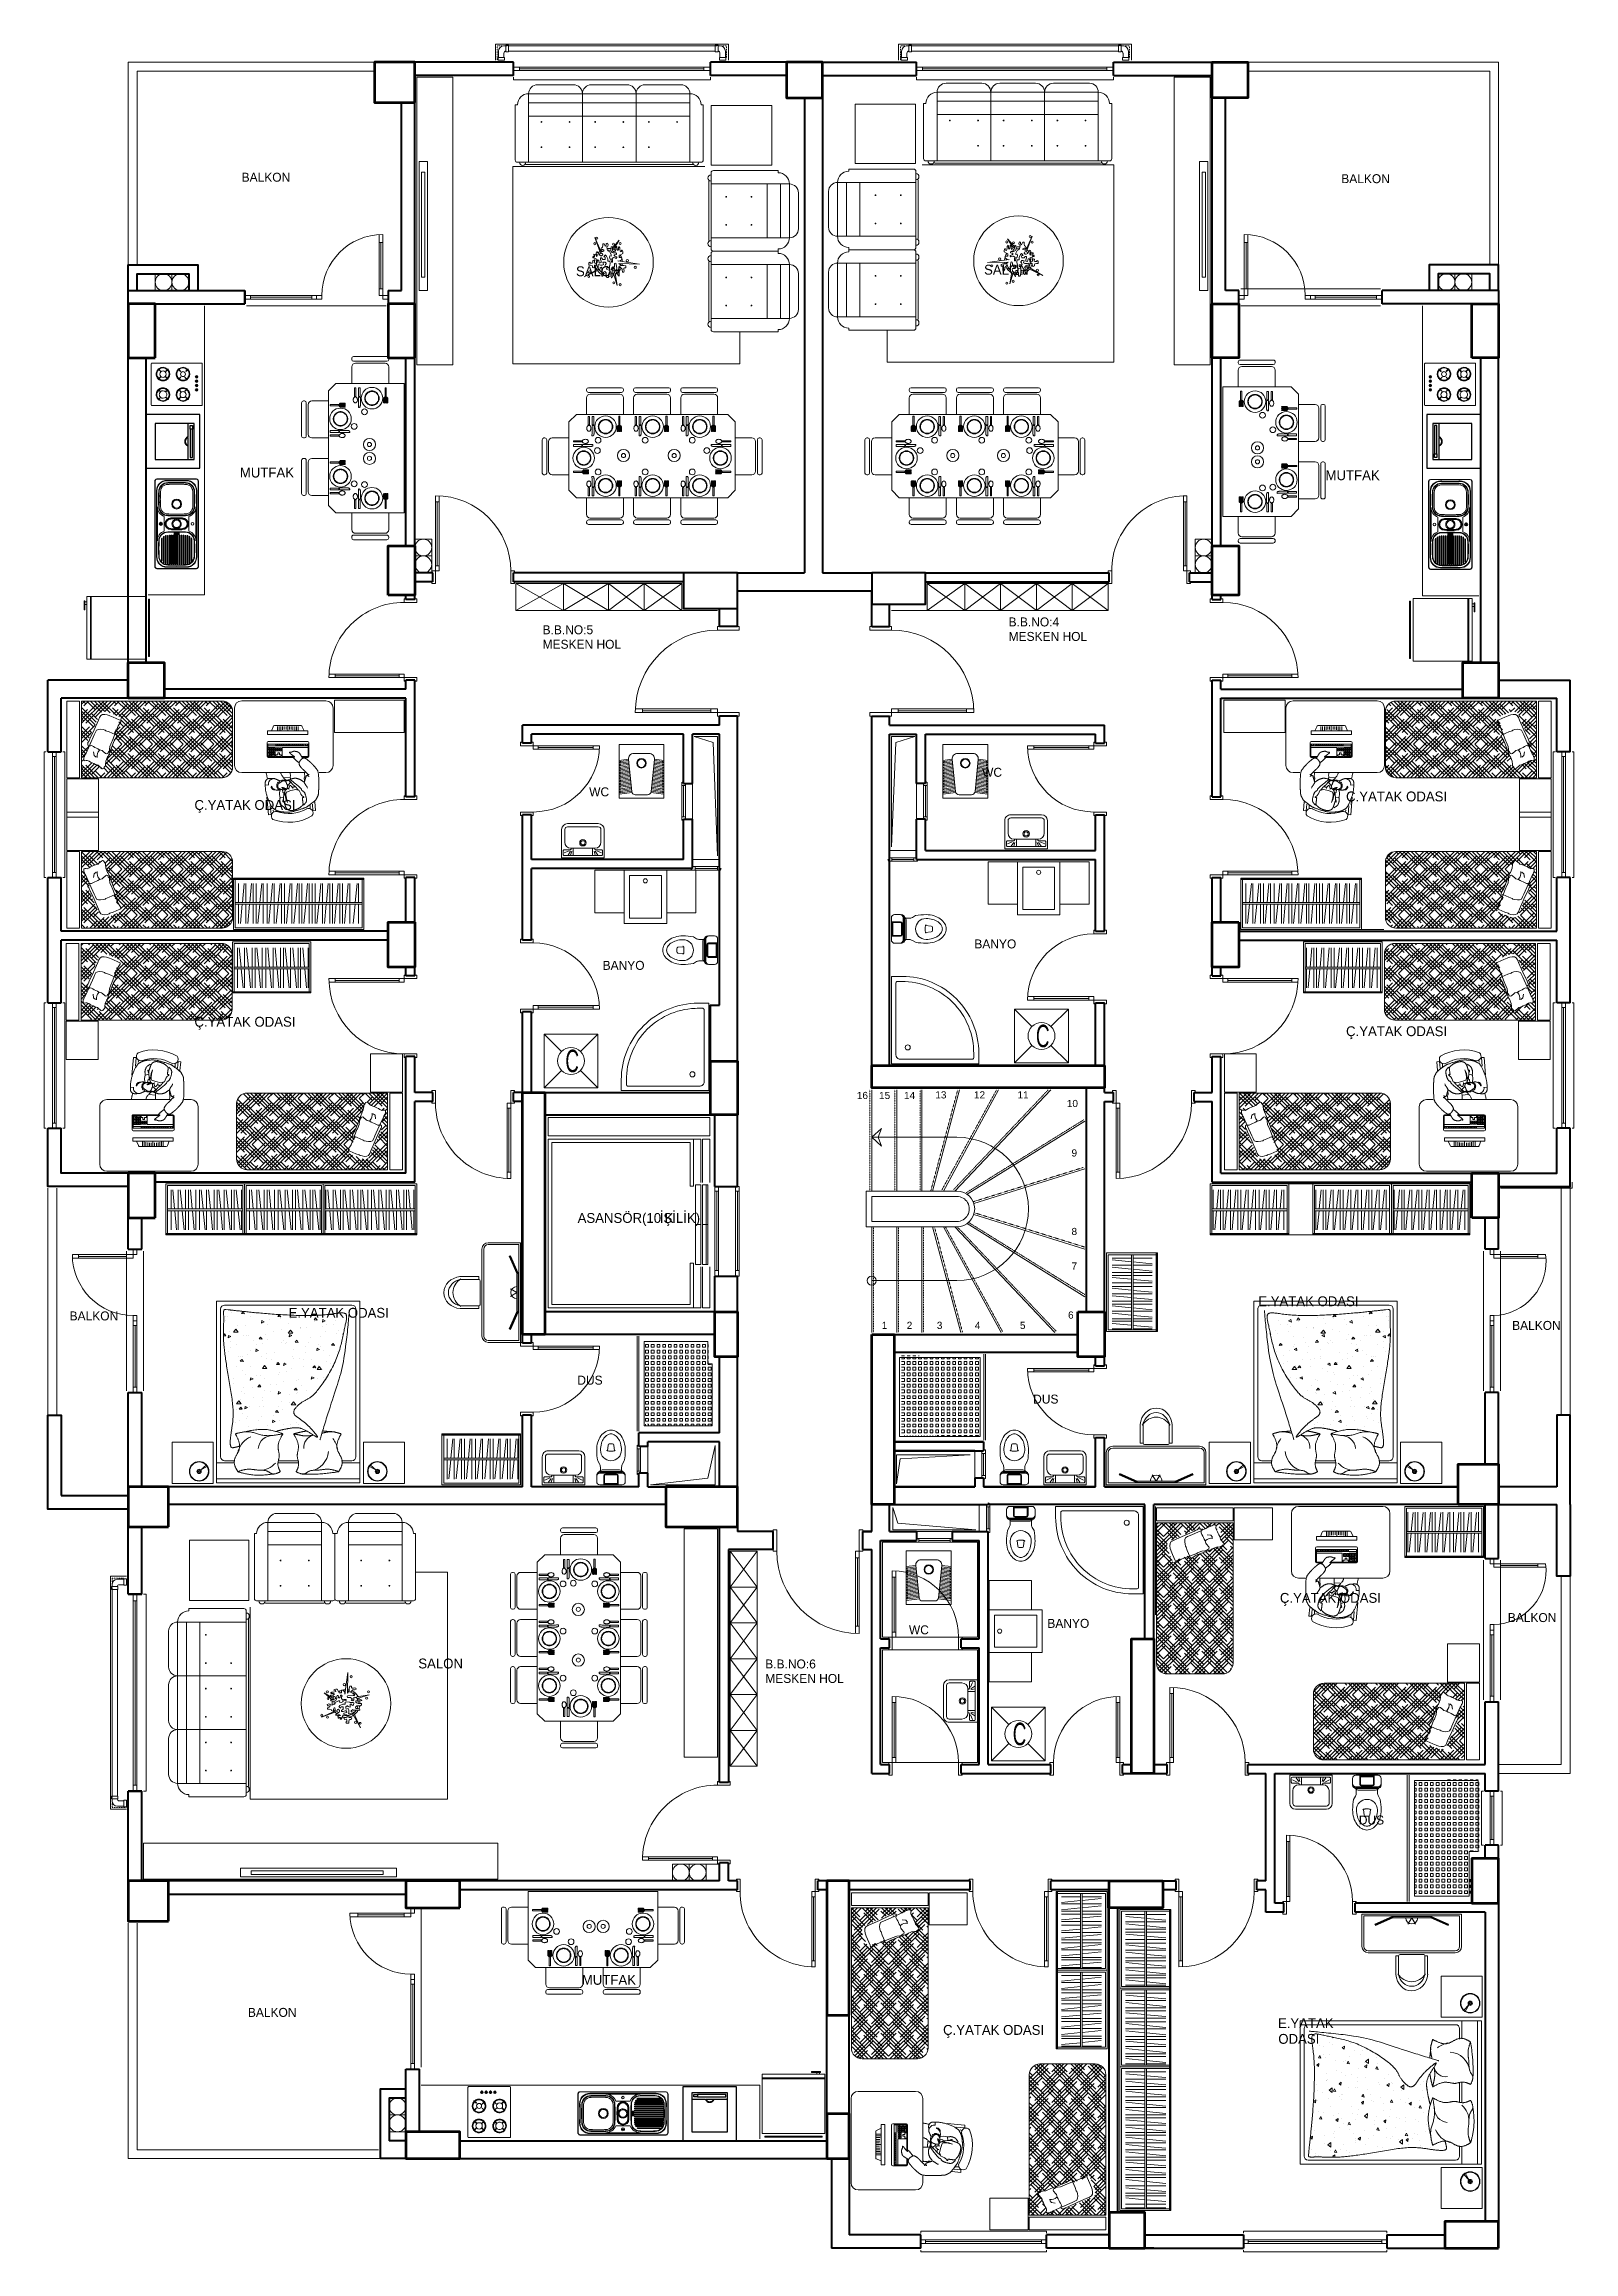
# Model space of a CAD drawing. Header units: millimetres. Extents: x 1393 to 3101, y -2944 to -480.
import ezdxf

# ---------------------------------------------------------------- set-up
doc = ezdxf.new("R2010")
doc.units = ezdxf.units.MM
doc.linetypes.add('DOT2', pattern=[0.125, 0, -0.125])
doc.linetypes.add('DUZ', pattern=[0])
doc.layers.add('14_ISLAK_MEKAN_TEFRİŞ', color=134, linetype='Continuous')
for name, color, linetype, lineweight in [('COLUMN4', 3, 'Continuous', 50), ('DUVAR', 7, 'Continuous', 40), ('Kapı', 34, 'Continuous', 20), ('kolon', 1, 'Continuous', 40), ('korkuluk', 253, 'DUZ', 15), ('MIMARI', 50, 'Continuous', 20), ('Pencere-kapı', 142, 'Continuous', 20), ('PERDE_DUVAR', 244, 'Continuous', 15), ('SERAMIK', 253, 'Continuous', 15), ('TEFRİŞ_İÇ', 224, 'Continuous', 13), ('yazı', 253, 'Continuous', 20)]:
    doc.layers.add(name, color=color, linetype=linetype, lineweight=lineweight)
doc.styles.get("Standard").update_dxf_attribs({"font": 'EtrFont'})
doc.styles.add('TECHNICLIGHT', font='Arial')
pattern_1 = [(0, (-44560196.9946, -460869522.842), (0, 3.175), [3.175, -3.175]), (90, (-44560196.9946, -460869522.842), (-3.175, 2e-16), [3.175, -3.175])]

msp = doc.modelspace()

# ---------------------------------------------------------------- texts
at = {"layer": 'yazı', "color": 1}
for s, height, p in [('BALKON', 10, (1613.562969, -633.365704)), ('BALKON', 10, (2841.353271, -634.967609)), ('SALON', 11, (1986.873511, -738.80459)), ('SALON', 11, (2442.518927, -737.072671)), ('MUTFAK', 11, (1611.604491, -963.478359)), ('MUTFAK', 11, (2823.783284, -966.488964)), ('B.B.NO:5', 10, (1949.575887, -1138.431137)), ('B.B.NO:4', 10, (2469.917034, -1129.684902)), ('MESKEN HOL', 10, (1949.596351, -1154.601669)), ('MESKEN HOL', 10, (2469.937498, -1145.855434)), ('WC', 10, (2440.299599, -1297.501016)), ('Ç.YATAK ODASI', 11, (1560.890345, -1334.495379)), ('WC', 10, (2001.608644, -1319.309208)), ('Ç.YATAK ODASI', 11, (2846.705088, -1324.952847)), ('BANYO', 10, (2016.643339, -1512.990908)), ('BANYO', 10, (2431.671287, -1489.057682)), ('Ç.YATAK ODASI', 11, (1560.890345, -1576.427867)), ('Ç.YATAK ODASI', 11, (2846.705088, -1586.982828)), ('BALKON', 10, (1421.486282, -1904.251362)), ('E.YATAK ODASI', 11, (1665.943654, -1901.25357)), ('E.YATAK ODASI', 11, (2748.664073, -1888.36466)), ('BALKON', 10, (3032.147089, -1914.833063)), ('DUS', 10, (1988.36147, -1975.948901)), ('DUS', 10, (2497.338316, -1997.061197)), ('Ç.YATAK ODASI', 11, (2772.837457, -2219.438215)), ('BANYO', 10, (2513.173758, -2247.366163)), ('BALKON', 10, (3027.307065, -2240.910597)), ('WC', 10, (2358.606694, -2254.584331)), ('SALON', 11, (1810.812496, -2292.673511)), ('B.B.NO:6', 10, (2198.203855, -2292.686293)), ('MESKEN HOL', 10, (2198.224319, -2308.856825)), ('DUS', 10, (2860.944707, -2466.851864)), ('MUTFAK', 11, (1993.403175, -2645.743852)), ('BALKON', 10, (1620.570841, -2681.574343)), ('E.YATAK', 11, (2770.655092, -2694.117275)), ('Ç.YATAK ODASI', 11, (2396.759436, -2701.62675)), ('ODASI', 11, (2771.030263, -2711.638194))]:
    msp.add_text(s, height=height, rotation=360, dxfattribs=at).set_placement(p)
at = {"layer": 'yazı', "color": 7, "style": 'TECHNICLIGHT'}
for s, p in [('16', (2300.496558, -1657.150711)), ('15', (2325.275992, -1657.150711)), ('14', (2353.153263, -1657.150711)), ('13', (2388.107352, -1656.522855)), ('12', (2431.259495, -1656.522855)), ('11', (2479.862321, -1656.522855)), ('10', (2534.936385, -1666.127789)), ('9', (2540.157004, -1721.33173)), ('8', (2540.157004, -1808.972525)), ('7', (2540.157004, -1847.579277)), ('6', (2536.284631, -1902.261096)), ('1', (2328.282048, -1913.766525)), ('2', (2356.186451, -1913.766525)), ('3', (2389.763323, -1913.766525)), ('4', (2432.231849, -1913.766525)), ('5', (2482.577802, -1913.766525))]:
    msp.add_text(s, height=8, dxfattribs=at).set_placement(p)
at = {"layer": 'yazı', "color": 1}
for s, p in [('ASANSÖR(10 K', (1988.713219, -1795.410306)), ('İŞİLİK)', (2080.44575, -1795.410306))]:
    msp.add_text(s, height=11.0004, dxfattribs=at).set_placement(p)

# ---------------------------------------------------------------- blocks, each defined once
blk = doc.blocks.new('a2')
at = {"layer": 'TEFRİŞ_İÇ', "linetype": 'Continuous'}
for p, q in [((1994.032241, -535.137547), (1934.032241, -535.137547)), ((1934.032241, -535.137547), (1934.032241, -611.717346)), ((1984.032241, -525.137547), (1944.032241, -525.137547)), ((2054.032241, -535.137547), (1994.032241, -535.137547)), ((1994.032241, -535.137547), (1994.032241, -611.717346)), ((2044.032241, -525.137547), (2004.032241, -525.137547)), ((2114.032241, -535.137547), (2054.032241, -535.137547)), ((2054.032241, -535.137547), (2054.032241, -611.717346)), ((2104.032241, -525.137547), (2064.032241, -525.137547)), ((2114.032241, -535.137547), (2114.032241, -611.717346)), ((1921.532241, -547.637547), (1919.032241, -547.637547)), ((1919.032241, -547.637547), (1919.032241, -609.217345)), ((1994.032241, -545.137547), (1934.032241, -545.137547)), ((1994.032241, -560.137547), (1934.032241, -560.137547)), ((2054.032241, -545.137547), (1994.032241, -545.137547)), ((2054.032241, -560.137547), (1994.032241, -560.137547)), ((2114.032241, -545.137547), (2054.032241, -545.137547)), ((2114.032241, -560.137547), (2054.032241, -560.137547)), ((2126.532241, -547.637547), (2129.032241, -547.637547)), ((2129.032241, -547.637547), (2129.032241, -609.217345)), ((2126.532241, -611.717346), (1921.532241, -611.717346)), ((2116.532241, -614.217345), (1931.532241, -614.217345)), ((2130.867008, -616.317465), (1916.520187, -616.317465))]:
    blk.add_line(p, q, dxfattribs=at)
at = {"layer": 'TEFRİŞ_İÇ', "linetype": 'Continuous', "const_width": 0.99}
for points in [[(1947.813448, -566.678351, 1), (1948.803448, -566.678351, 1)], [(1979.261033, -566.678351, 1), (1980.251033, -566.678351, 1)], [(2007.813448, -566.678351, 1), (2008.803448, -566.678351, 1)], [(2039.261033, -566.678351, 1), (2040.251033, -566.678351, 1)], [(2067.813448, -566.678351, 1), (2068.803448, -566.678351, 1)], [(2099.261033, -566.678351, 1), (2100.251033, -566.678351, 1)], [(1947.813448, -594.873586, 1), (1948.803448, -594.873586, 1)], [(1979.261033, -594.873586, 1), (1980.251033, -594.873586, 1)], [(2007.813448, -594.873586, 1), (2008.803448, -594.873586, 1)], [(2039.261033, -594.873586, 1), (2040.251033, -594.873586, 1)], [(2067.813448, -594.873586, 1), (2068.803448, -594.873586, 1)]]:
    blk.add_lwpolyline(points, format="xyb", close=True, dxfattribs=at)
at = {"layer": 'TEFRİŞ_İÇ', "linetype": 'Continuous'}
for centre, radius, start, end in [((1934.032241, -547.637547), 12.5, 90, 180), ((1944.032241, -535.137547), 10, 90, 180), ((1984.032241, -535.137547), 10, 0, 90), ((2004.032241, -535.137547), 10, 90, 180), ((2044.032241, -535.137547), 10, 0, 90), ((2064.032241, -535.137547), 10, 90, 180), ((2104.032241, -535.137547), 10, 0, 90), ((2114.032241, -547.637547), 12.5, 0, 90), ((1921.532241, -609.217345), 2.5, 180, 270), ((1927.417946, -611.717346), 3.487713, 180, 0), ((1931.532241, -611.717346), 2.5, 237.631242, 270), ((2116.532241, -611.717346), 2.5, 270, 302.368758), ((2120.646535, -611.717346), 3.487713, 180, 0), ((2126.532241, -609.217345), 2.5, 270, 0)]:
    blk.add_arc(centre, radius, start, end, dxfattribs=at)
blk = doc.blocks.new('a3')
at = {"layer": 'korkuluk', "linetype": 'Continuous', "flags": 128}
for points in [[(1900.453171, -494.821931), (1900.453171, -487.629548)], [(1906.453171, -481.629548), (1908.645554, -481.629548)], [(1906.453171, -494.821931), (1906.453171, -489.629548)], [(1906.837937, -481.629548), (1908.645554, -481.629548)], [(1908.645554, -481.629548), (1908.645554, -481.029548), (1911.645554, -481.029548), (1911.645554, -488.229548), (1908.645554, -488.229548), (1908.645554, -481.629548), (1908.645554, -481.029548)], [(1908.645554, -481.629548), (1908.645554, -487.629548)], [(2142.460788, -481.629548), (1911.645554, -481.629548)], [(2142.460788, -487.629548), (1911.645554, -487.629548)], [(2145.460788, -481.629548), (2145.460788, -481.029548), (2142.460788, -481.029548), (2142.460788, -488.229548), (2145.460788, -488.229548), (2145.460788, -481.629548), (2145.460788, -481.029548)], [(2147.653171, -481.629548), (2145.460788, -481.629548)], [(2145.460788, -481.629548), (2145.460788, -487.629548)], [(2147.268404, -481.629548), (2145.460788, -481.629548)], [(2145.652748, -487.629548), (2145.460788, -487.629548)], [(2153.653171, -489.821931), (2153.653171, -487.629548)], [(1900.453171, -494.821931), (1899.853171, -494.821931), (1899.853171, -497.821931), (1907.053171, -497.821931), (1907.053171, -494.821931), (1900.453171, -494.821931), (1899.853171, -494.821931)]]:
    blk.add_lwpolyline(points, dxfattribs=at)
at = {"layer": 'korkuluk', "flags": 128}
for points in [[(2147.653171, -489.821931), (2147.653171, -494.821931)], [(2153.653171, -489.821931), (2153.653171, -494.821931)]]:
    blk.add_lwpolyline(points, dxfattribs=at)
at = {"layer": 'korkuluk', "linetype": 'Continuous'}
for centre, radius, start, end in [((1906.453171, -487.629548), 6, 90, 180), ((1908.453171, -489.629548), 2, 84.48009, 185.51991), ((2145.653171, -489.629548), 2, 354.48009, 95.51991), ((2147.653171, -487.629548), 6, 0, 90)]:
    blk.add_arc(centre, radius, start, end, dxfattribs=at)
at = {"layer": 'MIMARI', "linetype": 'ByBlock', "flags": 128}
for points in [[(1897.053171, -497.821931), (1897.053171, -479.821931), (1927.053171, -479.821931)], [(2157.053171, -497.821931), (2157.053171, -479.821931), (1927.053171, -479.821931)]]:
    blk.add_lwpolyline(points, dxfattribs=at)
at = {"layer": 'MIMARI', "linetype": 'DOT2', "ltscale": 0.2, "flags": 128}
for points in [[(1899.053171, -497.821931), (1899.053171, -481.821931), (1927.483062, -481.821931)], [(2155.053171, -494.821931), (2155.053171, -481.821931), (2126.62328, -481.821931)]]:
    blk.add_lwpolyline(points, dxfattribs=at)
at = {"layer": 'Pencere-kapı', "flags": 128}
for points in [[(2137.053171, -505.321931), (1917.053171, -505.321931), (1917.053171, -509.321931), (2137.053171, -509.321931), (2137.053171, -505.321931), (2129.476395, -505.321931), (2129.476395, -509.321931), (2129.476395, -507.321931), (1923.882569, -507.321931), (1923.882569, -509.321931), (1923.882569, -505.321931)], [(1917.053171, -516.821931), (1917.053171, -518.821931), (1917.053171, -519.821931), (2137.053171, -519.821931), (2137.053171, -516.821931)]]:
    blk.add_lwpolyline(points, dxfattribs=at)
blk = doc.blocks.new('a5')
at = {"layer": 'DUVAR', "color": 5}
for p, q in [((1617.053171, -769.821931), (1617.053171, -754.821931)), ((1617.053171, -754.821931), (1617.053171, -769.821931))]:
    blk.add_line(p, q, dxfattribs=at)
at = {"layer": 'Pencere-kapı', "linetype": 'Continuous', "flags": 128}
for points in [[(1771.053171, -692.321931), (1771.053171, -760.321931), (1767.053171, -760.321931), (1767.053171, -692.424563), (1767.053171, -701.187253), (1771.053171, -701.187253), (1769.053171, -701.187253), (1769.053171, -752.820003), (1771.053171, -752.820003), (1767.053171, -752.820003)], [(1697.053171, -764.321931), (1617.053171, -764.321931), (1617.053171, -760.321931), (1697.053171, -760.321931), (1697.053171, -764.321931), (1691.763709, -764.321931), (1691.763709, -760.321931), (1691.763709, -762.321931), (1623.295762, -762.321931), (1623.295762, -764.321931), (1623.295762, -760.321931)], [(1703.053171, -760.321931), (1697.053171, -760.321931), (1697.053171, -764.321931), (1703.053171, -764.321931), (1703.053171, -760.321931)], [(1777.053171, -760.321931), (1771.053171, -760.321931), (1771.053171, -764.321931), (1777.053171, -764.321931), (1777.053171, -760.321931)]]:
    blk.add_lwpolyline(points, dxfattribs=at)
at = {"layer": 'Pencere-kapı', "flags": 128}
blk.add_lwpolyline([(1619.053171, -771.821931), (1775.053171, -771.821931)], dxfattribs=at)
at = {"layer": 'Pencere-kapı', "linetype": 'Continuous'}
blk.add_arc((1771.053171, -760.321931), 68, 90, 180, dxfattribs=at)
blk = doc.blocks.new('BUZ70-70')
for p, q in [((-32, -1), (-32, 0)), ((-32, 0), (32, 0)), ((32, 0), (32, -1)), ((35, -4), (-35, -4)), ((-35, -4), (-35, -70)), ((32, -1), (-32, -1)), ((35, -70), (35, -4)), ((35, -65), (-35, -65)), ((-35, -66), (35, -66)), ((-35, -70), (35, -70)), ((-30, -73), (-30, -72)), ((-30, -72), (-20, -72)), ((-20, -73), (-30, -73)), ((-29, -70), (-29, -72)), ((-26, -70), (-26, -72)), ((-20, -72), (-20, -73))]:
    blk.add_line(p, q)
blk = doc.blocks.new('a6')
at = {"layer": 'TEFRİŞ_İÇ', "xscale": -1, "yscale": -1, "rotation": 90.000076}
blk.add_blockref('BUZ70-70', (1510.678481, -1131.207757), dxfattribs=at)
blk = doc.blocks.new('a123')
at = {"layer": 'Pencere-kapı', "linetype": 'Continuous', "flags": 128}
for points in [[(2107.053171, -1344.821931), (2107.053171, -1346.821931), (2105.053171, -1345.821931), (2105.053171, -1304.821931), (2105.053171, -1303.821931), (2107.053171, -1302.821931), (2107.053171, -1304.821931)], [(2107.053171, -1344.821931), (2109.053171, -1344.821931), (2109.053171, -1304.821931), (2107.053171, -1304.821931)], [(2117.053171, -1304.821931), (2117.053171, -1344.821931)], [(2107.053171, -1307.158569), (2105.053171, -1307.158569), (2109.053171, -1307.158569), (2107.053171, -1307.158569), (2107.053171, -1342.024349), (2105.053171, -1342.024349), (2109.053171, -1342.024348)], [(2107.053171, -1307.158569), (2107.053171, -1342.024349)]]:
    blk.add_lwpolyline(points, dxfattribs=at)
blk = doc.blocks.new('a20')
at = {"layer": 'TEFRİŞ_İÇ', "linetype": 'Continuous'}
h = blk.add_hatch(dxfattribs=at)
h.set_pattern_fill('SQUARE', color=256, style=0, pattern_type=2)
h.set_pattern_definition(pattern_1)
h.paths.add_polyline_path([(2063.1, -2021.8), (2075.1, -2021.8), (2139.1, -2021.8), (2139.1, -1952.8), (2134.1, -1952.8), (2134.1, -1927.8), (2063.1, -1927.8)])
for p, q in [((2055.1, -2027.8), (2055.1, -1921.8)), ((2057.1, -2027.8), (2057.1, -1921.8))]:
    blk.add_line(p, q, dxfattribs=at)
at = {"layer": 'TEFRİŞ_İÇ', "linetype": 'Continuous', "flags": 128}
blk.add_lwpolyline([(2139.1, -1952.8), (2134.1, -1952.8), (2134.1, -1927.8), (2063.1, -1927.8), (2063.1, -2021.8), (2075.1, -2021.8), (2139.1, -2021.8)], close=True, dxfattribs=at)
blk = doc.blocks.new('a22')
at = {"layer": 'Pencere-kapı', "linetype": 'Continuous', "flags": 128}
for points in [[(2733.053171, -692.321931), (2733.053171, -760.321931), (2737.053171, -760.321931), (2737.053171, -692.424562), (2737.053171, -701.187253), (2733.053171, -701.187253), (2735.053171, -701.187253), (2735.053171, -752.820003), (2733.053171, -752.820003), (2737.053171, -752.820003)], [(2727.053171, -760.321931), (2733.053171, -760.321931), (2733.053171, -764.321931), (2727.053171, -764.32193), (2727.053171, -760.321931)], [(2801.053171, -760.321931), (2807.053171, -760.321931), (2807.053171, -764.321931), (2801.053171, -764.321931), (2801.053171, -760.321931)], [(2807.053171, -764.321931), (2887.053171, -764.321931), (2887.053171, -760.321931), (2807.053171, -760.321931), (2807.053171, -764.321931), (2812.342633, -764.321931), (2812.342633, -760.321931), (2812.342633, -762.321931), (2880.81058, -762.321931), (2880.81058, -764.321931), (2880.81058, -760.321931)]]:
    blk.add_lwpolyline(points, dxfattribs=at)
at = {"layer": 'Pencere-kapı', "flags": 128}
for points in [[(2885.053171, -752.821931), (2729.053171, -752.821931)], [(2885.053171, -771.821931), (2729.053171, -771.821931)]]:
    blk.add_lwpolyline(points, dxfattribs=at)
at = {"layer": 'Pencere-kapı', "linetype": 'Continuous'}
blk.add_arc((2733.053171, -760.321931), 68, 0, 90, dxfattribs=at)
blk = doc.blocks.new('b10')
at = {"layer": 'korkuluk', "linetype": 'Continuous', "flags": 128}
for points in [[(2350.453171, -494.821931), (2350.453171, -487.629548)], [(2356.453171, -481.629548), (2358.645554, -481.629548)], [(2356.453171, -494.821931), (2356.453171, -489.629548)], [(2356.837937, -481.629548), (2358.645554, -481.629548)], [(2358.645554, -481.629548), (2358.645554, -481.029548), (2361.645554, -481.029548), (2361.645554, -488.229548), (2358.645554, -488.229548), (2358.645554, -481.629548), (2358.645554, -481.029548)], [(2358.645554, -481.629548), (2358.645554, -487.629548)], [(2592.460787, -481.629548), (2361.645554, -481.629548)], [(2592.460787, -487.629548), (2361.645554, -487.629548)], [(2595.460787, -481.629548), (2595.460787, -481.029548), (2592.460787, -481.029548), (2592.460787, -488.229548), (2595.460787, -488.229548), (2595.460787, -481.629548), (2595.460787, -481.029548)], [(2597.653171, -481.629548), (2595.460787, -481.629548)], [(2595.460787, -481.629548), (2595.460787, -487.629548)], [(2597.268404, -481.629548), (2595.460787, -481.629548)], [(2595.652748, -487.629548), (2595.460787, -487.629548)], [(2603.653171, -489.821931), (2603.653171, -487.629548)], [(2350.453171, -494.821931), (2349.853171, -494.821931), (2349.853171, -497.821931), (2357.053171, -497.821931), (2357.053171, -494.821931), (2350.453171, -494.821931), (2349.853171, -494.821931)], [(2597.049043, -494.821931), (2597.049043, -497.821931), (2604.249043, -497.821931), (2604.249043, -494.821931), (2597.049043, -494.821931)]]:
    blk.add_lwpolyline(points, dxfattribs=at)
at = {"layer": 'korkuluk', "flags": 128}
for points in [[(2597.653171, -489.821931), (2597.653171, -494.821931)], [(2603.653171, -489.821931), (2603.653171, -494.821931)], [(2597.644916, -494.821931), (2603.653171, -494.821931)]]:
    blk.add_lwpolyline(points, dxfattribs=at)
at = {"layer": 'korkuluk', "linetype": 'Continuous'}
for centre, radius, start, end in [((2356.453171, -487.629548), 6, 90, 180), ((2358.453171, -489.629548), 2, 84.48009, 185.51991), ((2595.653171, -489.629548), 2, 354.48009, 95.51991), ((2597.653171, -487.629548), 6, 0, 90)]:
    blk.add_arc(centre, radius, start, end, dxfattribs=at)
at = {"layer": 'MIMARI', "linetype": 'ByBlock', "flags": 128}
for points in [[(2347.053171, -497.821931), (2347.053171, -479.821931), (2377.053171, -479.821931)], [(2607.053171, -497.821931), (2607.053171, -479.821931), (2377.053171, -479.821931)]]:
    blk.add_lwpolyline(points, dxfattribs=at)
at = {"layer": 'MIMARI', "linetype": 'DOT2', "ltscale": 0.2, "flags": 128}
for points in [[(2349.053171, -497.821931), (2349.053171, -481.821931), (2377.483062, -481.821931)], [(2605.053171, -494.821931), (2605.053171, -481.821931), (2576.623279, -481.821931)]]:
    blk.add_lwpolyline(points, dxfattribs=at)
at = {"layer": 'Pencere-kapı', "flags": 128}
for points in [[(2587.053171, -505.321931), (2367.053171, -505.321931), (2367.053171, -509.321931), (2587.053171, -509.321931), (2587.053171, -505.321931), (2579.476395, -505.321931), (2579.476395, -509.321931), (2579.476395, -507.321931), (2373.882569, -507.321931), (2373.882569, -509.321931), (2373.882569, -505.321931)], [(2367.053171, -516.821931), (2367.053171, -518.821931), (2367.053171, -519.821931), (2587.053171, -519.821931), (2587.053171, -516.821931)]]:
    blk.add_lwpolyline(points, dxfattribs=at)
blk = doc.blocks.new('a56')
at = {"layer": 'Pencere-kapı', "linetype": 'Continuous', "flags": 128}
for points in [[(1395.053171, -1549.821931), (1393.053171, -1549.821931), (1393.053171, -1689.821931), (1395.05317, -1689.821931)], [(1402.553171, -1689.821931), (1402.553171, -1549.821931), (1406.553171, -1549.821931), (1406.553171, -1689.821931), (1402.553171, -1689.821931), (1402.553171, -1684.27463), (1406.553171, -1684.27463), (1404.553171, -1684.27463), (1404.553171, -1555.017708), (1406.553171, -1555.017708), (1402.553171, -1555.017708)], [(1414.053172, -1549.821931), (1416.053172, -1549.821931), (1416.053171, -1689.821931), (1414.053171, -1689.821931)]]:
    blk.add_lwpolyline(points, dxfattribs=at)
blk = doc.blocks.new('a30')
at = {"layer": 'Pencere-kapı', "linetype": 'Continuous', "flags": 128}
for points in [[(2117.053171, -1399.821931), (2115.053171, -1399.821931), (2116.053171, -1401.821931), (2147.053171, -1401.821931), (2148.053171, -1401.821931), (2149.053171, -1399.821931), (2147.053171, -1399.821931)], [(2147.053171, -1389.821931), (2117.053171, -1389.821931)], [(2117.053171, -1399.821931), (2117.053171, -1397.821931), (2147.053171, -1397.821931), (2147.053171, -1399.821931)], [(2144.716533, -1399.821931), (2144.716533, -1401.821931), (2144.716533, -1397.821931), (2144.716533, -1399.821931), (2119.850753, -1399.821931), (2119.850753, -1401.821931), (2119.850753, -1397.821931)], [(2144.716533, -1399.821931), (2119.850753, -1399.821931)]]:
    blk.add_lwpolyline(points, dxfattribs=at)
blk = doc.blocks.new('a32')
at = {"layer": 'DUVAR', "color": 5}
blk.add_line((1487.053171, -1984.821931), (1502.053171, -1984.821931), dxfattribs=at)
at = {"layer": 'Pencere-kapı', "linetype": 'Continuous', "flags": 128}
for points in [[(1424.553171, -1830.821931), (1492.553171, -1830.821931), (1492.553171, -1834.821931), (1424.67092, -1834.821931)], [(1424.67092, -1834.821931), (1431.276581, -1834.821931), (1431.276581, -1830.821931), (1431.276581, -1832.821931), (1485.051243, -1832.821931), (1485.051243, -1830.821931), (1485.051243, -1834.821931)], [(1492.553171, -1824.821931), (1492.553171, -1830.821931), (1496.553171, -1830.821931), (1496.553171, -1824.821931), (1492.553171, -1824.821931)], [(1496.553171, -1904.821931), (1496.553171, -1984.821931), (1492.553171, -1984.821931), (1492.553171, -1904.821931), (1496.553171, -1904.821931), (1496.553171, -1910.111393), (1492.553171, -1910.111393), (1494.553171, -1910.111393), (1494.553171, -1978.579339), (1496.553171, -1978.579339), (1492.553171, -1978.579339)]]:
    blk.add_lwpolyline(points, dxfattribs=at)
at = {"layer": 'Pencere-kapı', "flags": 128}
for points in [[(1485.053171, -1982.821931), (1485.053171, -1826.821931)], [(1504.053171, -1982.821931), (1504.053171, -1826.821931)]]:
    blk.add_lwpolyline(points, dxfattribs=at)
at = {"layer": 'Pencere-kapı', "linetype": 'Continuous'}
blk.add_arc((1492.553171, -1830.821931), 68, 180, 270, dxfattribs=at)
blk = doc.blocks.new('a36')
at = {"layer": 'Pencere-kapı', "linetype": 'Continuous', "flags": 128}
for points in [[(2057.053171, -2044.821931), (2057.05317, -2042.821931), (2055.053171, -2043.821931), (2055.053171, -2074.821931), (2055.053171, -2075.821931), (2057.05317, -2076.821931), (2057.053171, -2074.821931)], [(2057.053171, -2044.821931), (2059.053171, -2044.821931), (2059.053171, -2074.821931), (2057.053171, -2074.821931)], [(2067.053171, -2074.821931), (2067.053171, -2044.415391)], [(2057.053171, -2072.485293), (2055.053171, -2072.485293), (2059.053171, -2072.485293), (2057.053171, -2072.485293), (2057.053171, -2047.619513), (2055.053171, -2047.619513), (2059.053171, -2047.619513)], [(2057.053171, -2072.485293), (2057.053171, -2047.619513)]]:
    blk.add_lwpolyline(points, dxfattribs=at)
blk = doc.blocks.new('aa32')
at = {"layer": 'TEFRİŞ_İÇ', "linetype": 'Continuous', "lineweight": 15, "flags": 128}
for points in [[(1919.609665, -1081.821931), (1919.609665, -1111.821931), (1973.053171, -1111.821931), (1973.053171, -1081.821931), (1919.609665, -1081.821931), (1973.053171, -1111.821931), (1919.609665, -1111.821931), (1973.053171, -1081.821931)], [(1973.053171, -1081.821931), (1973.053171, -1111.821931), (2023.053171, -1111.821931), (2023.053171, -1081.821931), (1973.053171, -1081.821931), (2023.053171, -1111.821931), (1973.053171, -1111.821931), (2023.053171, -1081.821931)], [(2023.053171, -1081.821931), (2023.053171, -1111.821931), (2063.053171, -1111.821931), (2063.053171, -1081.821931), (2023.053171, -1081.821931), (2063.053171, -1111.821931), (2023.053171, -1111.821931), (2063.053171, -1081.821931)], [(2063.053171, -1081.821931), (2063.053171, -1111.821931), (2105.053208, -1111.821931), (2105.053208, -1081.821931), (2063.053171, -1081.821931), (2105.053208, -1111.821931), (2063.053171, -1111.821931), (2105.053208, -1081.821931)]]:
    blk.add_lwpolyline(points, dxfattribs=at)
blk = doc.blocks.new('aa33')
at = {"layer": 'TEFRİŞ_İÇ', "linetype": 'Continuous', "lineweight": 15, "flags": 128}
for points in [[(2421.053171, -1081.821931), (2421.053171, -1111.821931), (2379.053171, -1111.821931), (2379.053171, -1081.821931), (2421.053171, -1081.821931), (2379.053171, -1111.821931), (2421.053171, -1111.821931), (2379.053171, -1081.821931)], [(2461.053171, -1081.821931), (2461.053171, -1111.821931), (2421.053171, -1111.821931), (2421.053171, -1081.821931), (2461.053171, -1081.821931), (2421.053171, -1111.821931), (2461.053171, -1111.821931), (2421.053171, -1081.821931)], [(2501.053171, -1081.821931), (2501.053171, -1111.821931), (2461.053171, -1111.821931), (2461.053171, -1081.821931), (2501.053171, -1081.821931), (2461.053171, -1111.821931), (2501.053171, -1111.821931), (2461.053171, -1081.821931)], [(2541.053171, -1081.821931), (2541.053171, -1111.821931), (2501.053171, -1111.821931), (2501.053171, -1081.821931), (2541.053171, -1081.821931), (2501.053171, -1111.821931), (2541.053171, -1111.821931), (2501.053171, -1081.821931)], [(2581.053171, -1081.821931), (2581.053171, -1111.821931), (2541.053171, -1111.821931), (2541.053171, -1081.821931), (2581.053171, -1081.821931), (2541.053171, -1111.821931), (2581.053171, -1111.821931), (2541.053171, -1081.821931)]]:
    blk.add_lwpolyline(points, dxfattribs=at)
blk = doc.blocks.new('a35')
at = {"layer": 'TEFRİŞ_İÇ', "linetype": 'Continuous', "lineweight": 15}
for points in [[(2654.853155, -516.821775, -0.068409), (2654.853155, -837.560189, -0.799797), (2695.052975, -837.560225, -0.799797), (2695.053171, -516.821775, -0.068409), (2654.853155, -516.821775, -0.068409)], [(2682.880304, -610.728067, -0.146161), (2682.880141, -754.768253, -0.47462), (2692.420906, -754.768266, -0.47462), (2692.421069, -610.728081, -0.146161), (2682.880304, -610.728067, -0.146161)], [(2685.972961, -622.727873, -0.173525), (2685.972835, -739.799733, -0.440487), (2689.796373, -739.799738, -0.440487), (2689.796499, -622.727878, -0.173525), (2685.972961, -622.727873, -0.173525)]]:
    blk.add_polyline3d(points, close=True, dxfattribs=at)
blk = doc.blocks.new('a39')
at = {"layer": 'TEFRİŞ_İÇ', "linetype": 'Continuous'}
for p, q in [((2390.074101, -533.482637), (2450.074101, -533.482637)), ((2390.074101, -533.482637), (2390.074101, -610.062436)), ((2400.074101, -523.482637), (2440.074101, -523.482637)), ((2450.074101, -533.482637), (2510.074101, -533.482637)), ((2450.074101, -533.482637), (2450.074101, -610.062436)), ((2460.074101, -523.482637), (2500.074101, -523.482637)), ((2510.074101, -533.482637), (2570.074101, -533.482637)), ((2510.074101, -533.482637), (2510.074101, -610.062436)), ((2520.074101, -523.482637), (2560.074101, -523.482637)), ((2570.074101, -533.482637), (2570.074101, -610.062436)), ((2377.574101, -545.982637), (2375.074101, -545.982637)), ((2375.074101, -545.982637), (2375.074101, -607.562436)), ((2390.074101, -543.482637), (2450.074101, -543.482637)), ((2390.074101, -558.482637), (2450.074101, -558.482637)), ((2450.074101, -543.482637), (2510.074101, -543.482637)), ((2450.074101, -558.482637), (2510.074101, -558.482637)), ((2510.074101, -543.482637), (2570.074101, -543.482637)), ((2510.074101, -558.482637), (2570.074101, -558.482637)), ((2582.574101, -545.982637), (2585.074101, -545.982637)), ((2585.074101, -545.982637), (2585.074101, -607.562436)), ((2373.239334, -614.662555), (2587.586155, -614.662555)), ((2377.574101, -610.062436), (2582.574101, -610.062436)), ((2387.574101, -612.562436), (2572.574101, -612.562436))]:
    blk.add_line(p, q, dxfattribs=at)
at = {"layer": 'TEFRİŞ_İÇ', "linetype": 'Continuous', "const_width": 0.99}
for points in [[(2403.855309, -565.023441, 1), (2404.845309, -565.023441, 1)], [(2435.302894, -565.023441, 1), (2436.292894, -565.023441, 1)], [(2463.855309, -565.023441, 1), (2464.845309, -565.023441, 1)], [(2495.302894, -565.023441, 1), (2496.292894, -565.023441, 1)], [(2523.855309, -565.023441, 1), (2524.845309, -565.023441, 1)], [(2555.302894, -565.023441, 1), (2556.292894, -565.023441, 1)], [(2435.302894, -593.218677, 1), (2436.292894, -593.218677, 1)], [(2463.855309, -593.218677, 1), (2464.845309, -593.218677, 1)], [(2495.302894, -593.218677, 1), (2496.292894, -593.218677, 1)], [(2523.855309, -593.218677, 1), (2524.845309, -593.218677, 1)], [(2555.302894, -593.218677, 1), (2556.292894, -593.218677, 1)]]:
    blk.add_lwpolyline(points, format="xyb", close=True, dxfattribs=at)
at = {"layer": 'TEFRİŞ_İÇ', "linetype": 'Continuous'}
for centre, radius, start, end in [((2390.074101, -545.982637), 12.5, 90, 180), ((2400.074101, -533.482637), 10, 90, 180), ((2440.074101, -533.482637), 10, 0, 90), ((2460.074101, -533.482637), 10, 90, 180), ((2500.074101, -533.482637), 10, 0, 90), ((2520.074101, -533.482637), 10, 90, 180), ((2560.074101, -533.482637), 10, 0, 90), ((2570.074101, -545.982637), 12.5, 0, 90), ((2377.574101, -607.562436), 2.5, 180, 270), ((2383.459807, -610.062436), 3.487713, 180, 0), ((2387.574101, -610.062436), 2.5, 237.631242, 270), ((2572.574101, -610.062436), 2.5, 270, 302.368758), ((2576.688396, -610.062436), 3.487713, 180, 0), ((2582.574101, -607.562436), 2.5, 270, 0)]:
    blk.add_arc(centre, radius, start, end, dxfattribs=at)
blk = doc.blocks.new('a340')
at = {"layer": 'Pencere-kapı', "linetype": 'Continuous', "flags": 128}
for points in [[(2367.053171, -1304.821931), (2367.053171, -1344.821931)], [(2377.053171, -1344.821931), (2375.053171, -1344.821931), (2375.053171, -1304.821931), (2377.053171, -1304.821931)], [(2377.053171, -1344.821931), (2377.053171, -1346.821931), (2379.053171, -1345.821931), (2379.053171, -1304.821931), (2379.053171, -1303.821931), (2377.053171, -1302.821931), (2377.053171, -1304.821931)], [(2377.053171, -1307.158569), (2379.053171, -1307.158569), (2375.053171, -1307.158569), (2377.053171, -1307.158569), (2377.053171, -1342.024349), (2379.053171, -1342.024349), (2375.053171, -1342.024348)], [(2377.053171, -1307.158569), (2377.053171, -1342.024349)]]:
    blk.add_lwpolyline(points, dxfattribs=at)
blk = doc.blocks.new('a42')
at = {"layer": 'DUVAR', "color": 5}
for p, q in [((3017.053171, -1824.821931), (3002.053171, -1824.821931)), ((3017.053171, -1984.821931), (3002.053171, -1984.821931))]:
    blk.add_line(p, q, dxfattribs=at)
at = {"layer": 'Pencere-kapı', "flags": 128}
for points in [[(3000.053171, -1982.821931), (3000.053171, -1826.821931)], [(3019.053171, -1982.821931), (3019.053171, -1826.821931)]]:
    blk.add_lwpolyline(points, dxfattribs=at)
at = {"layer": 'Pencere-kapı', "linetype": 'Continuous', "flags": 128}
for points in [[(3011.553171, -1824.821931), (3011.553171, -1830.821931), (3007.553171, -1830.821931), (3007.553171, -1824.821931), (3011.553171, -1824.821931)], [(3069.553171, -1830.821931), (3011.553171, -1830.821931), (3011.553171, -1834.821931), (3069.450539, -1834.821931), (3060.687849, -1834.821931), (3060.687849, -1830.821931), (3060.687849, -1832.821931), (3019.055098, -1832.821931), (3019.055098, -1830.821931), (3019.055098, -1834.821931)], [(3011.553171, -1898.821931), (3011.553171, -1904.821931), (3007.553171, -1904.821931), (3007.553171, -1898.821931), (3011.553171, -1898.821931)], [(3007.553171, -1904.821931), (3007.553171, -1984.821931), (3011.553171, -1984.821931), (3011.553171, -1904.821931), (3007.553171, -1904.821931), (3007.553171, -1910.111393), (3011.553171, -1910.111393), (3009.553171, -1910.111393), (3009.553171, -1978.579339), (3007.553171, -1978.579339), (3011.553171, -1978.579339)]]:
    blk.add_lwpolyline(points, dxfattribs=at)
at = {"layer": 'Pencere-kapı', "linetype": 'Continuous'}
blk.add_arc((3009.986408, -1838.75028), 60.092079, 271.494025, 7.58152, dxfattribs=at)
blk = doc.blocks.new('a463')
at = {"layer": 'Pencere-kapı', "linetype": 'Continuous', "flags": 128}
for points in [[(2432.053171, -2079.821931), (2432.053171, -2049.821931)], [(2442.053171, -2049.821931), (2440.053171, -2049.821931), (2440.053171, -2079.821931), (2442.053171, -2079.821931)], [(2442.053171, -2077.485293), (2444.053171, -2077.485293), (2440.053171, -2077.485293), (2442.053171, -2077.485293), (2442.053171, -2052.619513), (2444.053171, -2052.619513), (2440.053171, -2052.619513)], [(2442.053171, -2049.821931), (2442.053171, -2047.821931), (2444.053171, -2048.821931), (2444.053171, -2079.821931), (2444.053171, -2080.821931), (2442.053171, -2081.821931), (2442.053171, -2079.821931)], [(2442.053171, -2077.485293), (2442.053171, -2052.619513)]]:
    blk.add_lwpolyline(points, dxfattribs=at)
blk = doc.blocks.new('a654')
at = {"layer": 'TEFRİŞ_İÇ', "linetype": 'Continuous'}
h = blk.add_hatch(dxfattribs=at)
h.set_pattern_fill('SQUARE', color=256, style=0, pattern_type=2)
h.set_pattern_definition(pattern_1)
h.paths.add_polyline_path([(2438.1, -1945.8), (2348.1, -1945.8), (2348.1, -2033.8), (2438.1, -2033.8)])
at = {"layer": 'TEFRİŞ_İÇ', "linetype": 'Continuous', "flags": 128}
blk.add_lwpolyline([(2348.1, -1945.8), (2438.1, -1945.8), (2438.1, -2033.8), (2348.1, -2033.8)], close=True, dxfattribs=at)
for points in [[(2442.1, -2037.8), (2442.1, -1941.8)], [(2444.1, -2037.8), (2444.1, -1941.8)]]:
    blk.add_lwpolyline(points, dxfattribs=at)
blk = doc.blocks.new('a56ad1')
at = {"layer": 'TEFRİŞ_İÇ', "linetype": 'Continuous', "lineweight": 15, "flags": 128}
for points in [[(2159.053171, -2161.821931), (2189.053171, -2161.821931), (2189.053171, -2201.821931), (2159.053171, -2201.821931), (2159.053171, -2161.821931), (2189.053171, -2201.821931), (2159.053171, -2201.821931), (2189.053171, -2161.821931)], [(2159.053171, -2201.821931), (2189.053171, -2201.821931), (2189.053171, -2241.821931), (2159.053171, -2241.821931), (2159.053171, -2201.821931), (2189.053171, -2241.821931), (2159.053171, -2241.821931), (2189.053171, -2201.821931)], [(2159.053171, -2241.821931), (2189.053171, -2241.821931), (2189.053171, -2281.821931), (2159.053171, -2281.821931), (2159.053171, -2241.821931), (2189.053171, -2281.821931), (2159.053171, -2281.821931), (2189.053171, -2241.821931)], [(2159.053171, -2281.821931), (2189.053171, -2281.821931), (2189.053171, -2321.821931), (2159.053171, -2321.821931), (2159.053171, -2281.821931), (2189.053171, -2321.821931), (2159.053171, -2321.821931), (2189.053171, -2281.821931)], [(2159.053171, -2321.821931), (2189.053171, -2321.821931), (2189.053171, -2361.821931), (2159.053171, -2361.821931), (2159.053171, -2321.821931), (2189.053171, -2361.821931), (2159.053171, -2361.821931), (2189.053171, -2321.821931)], [(2159.053171, -2361.821931), (2189.053171, -2361.821931), (2189.053171, -2401.821931), (2159.053171, -2401.821931), (2159.053171, -2361.821931), (2189.053171, -2401.821931), (2159.053171, -2401.821931), (2189.053171, -2361.821931)]]:
    blk.add_lwpolyline(points, dxfattribs=at)
blk = doc.blocks.new('a5s4d')
at = {"layer": 'TEFRİŞ_İÇ', "linetype": 'Continuous', "lineweight": 15, "flags": 128}
blk.add_lwpolyline([(2145.053171, -2136.821931), (2107.628265, -2136.821931), (2107.628265, -2391.577423), (2145.053171, -2391.577423)], close=True, dxfattribs=at)
blk = doc.blocks.new('sada4')
at = {"layer": 'TEFRİŞ_İÇ', "linetype": 'Continuous'}
for p, q in [((1542.075526, -2240.95226), (1542.075526, -2300.95226)), ((1542.075526, -2240.95226), (1618.655324, -2240.95226)), ((1552.075526, -2240.95226), (1552.075526, -2300.95226)), ((1554.575526, -2228.45226), (1554.575526, -2225.95226)), ((1554.575526, -2225.95226), (1616.155324, -2225.95226)), ((1567.075526, -2240.95226), (1567.075526, -2300.95226)), ((1618.655324, -2228.45226), (1618.655324, -2433.45226)), ((1621.155324, -2238.45226), (1621.155324, -2423.45226)), ((1623.255444, -2224.117493), (1623.255444, -2438.464313)), ((1532.075526, -2250.95226), (1532.075526, -2290.95226)), ((1532.075526, -2310.95226), (1532.075526, -2350.95226)), ((1542.075526, -2300.95226), (1542.075526, -2360.95226)), ((1542.075526, -2300.95226), (1618.655324, -2300.95226)), ((1552.075526, -2300.95226), (1552.075526, -2360.95226)), ((1567.075526, -2300.95226), (1567.075526, -2360.95226)), ((1542.075526, -2360.95226), (1542.075526, -2420.95226)), ((1542.075526, -2360.95226), (1618.655324, -2360.95226)), ((1552.075526, -2360.95226), (1552.075526, -2420.95226)), ((1567.075526, -2360.95226), (1567.075526, -2420.95226)), ((1532.075526, -2370.95226), (1532.075526, -2410.95226)), ((1542.075526, -2420.95226), (1618.655324, -2420.95226)), ((1554.575526, -2433.45226), (1554.575526, -2435.95226)), ((1554.575526, -2435.95226), (1616.155324, -2435.95226))]:
    blk.add_line(p, q, dxfattribs=at)
at = {"layer": 'TEFRİŞ_İÇ', "linetype": 'Continuous', "const_width": 0.99}
for points in [[(1573.12133, -2255.228468, 1), (1574.11133, -2255.228468, 1)], [(1573.12133, -2286.676052, 1), (1574.11133, -2286.676052, 1)], [(1601.316565, -2286.676052, 1), (1602.306565, -2286.676052, 1)], [(1573.12133, -2315.228468, 1), (1574.11133, -2315.228468, 1)], [(1601.316565, -2315.228468, 1), (1602.306565, -2315.228468, 1)], [(1573.12133, -2346.676052, 1), (1574.11133, -2346.676052, 1)], [(1601.316565, -2346.676052, 1), (1602.306565, -2346.676052, 1)], [(1573.12133, -2375.228468, 1), (1574.11133, -2375.228468, 1)], [(1601.316565, -2375.228468, 1), (1602.306565, -2375.228468, 1)], [(1573.12133, -2406.676052, 1), (1574.11133, -2406.676052, 1)], [(1601.316565, -2406.676052, 1), (1602.306565, -2406.676052, 1)]]:
    blk.add_lwpolyline(points, format="xyb", close=True, dxfattribs=at)
at = {"layer": 'TEFRİŞ_İÇ', "linetype": 'Continuous'}
for centre, radius, start, end in [((1542.075526, -2250.95226), 10, 90, 180), ((1554.575526, -2240.95226), 12.5, 90, 180), ((1616.155324, -2228.45226), 2.5, 0, 90), ((1618.655324, -2234.337966), 3.487713, 270, 90), ((1618.655324, -2238.45226), 2.5, 0, 32.368758), ((1542.075526, -2290.95226), 10, 180, 270), ((1542.075526, -2310.95226), 10, 90, 180), ((1542.075526, -2350.95226), 10, 180, 270), ((1542.075526, -2370.95226), 10, 90, 180), ((1542.075526, -2410.95226), 10, 180, 270), ((1554.575526, -2420.95226), 12.5, 180, 270), ((1616.155324, -2433.45226), 2.5, 270, 0), ((1618.655324, -2427.566554), 3.487713, 270, 90), ((1618.655324, -2423.45226), 2.5, 327.631242, 0)]:
    blk.add_arc(centre, radius, start, end, dxfattribs=at)
blk = doc.blocks.new('sdg')
at = {"layer": 'korkuluk', "linetype": 'Continuous', "flags": 128}
for points in [[(1482.053171, -2199.826059), (1485.053171, -2199.826059), (1485.053171, -2192.626059), (1482.053171, -2192.626059), (1482.053171, -2199.826059)], [(1468.860788, -2201.414314), (1468.260788, -2201.414314), (1468.260788, -2204.414314), (1475.460788, -2204.414314), (1475.460788, -2201.414314), (1468.860788, -2201.414314), (1468.260788, -2201.414314)], [(1468.860788, -2199.221931), (1468.860788, -2201.414314)], [(1468.860788, -2199.606697), (1468.860788, -2201.414314)], [(1468.860788, -2201.414314), (1474.860788, -2201.414314)], [(1468.860788, -2204.414314), (1468.860788, -2435.229548)], [(1477.053171, -2193.221931), (1474.860788, -2193.221931)], [(1474.860788, -2201.222354), (1474.860788, -2201.414314)], [(1474.860788, -2204.414314), (1474.860788, -2435.229548)], [(1468.860788, -2438.229548), (1468.260788, -2438.229548), (1468.260788, -2435.229548), (1475.460788, -2435.229548), (1475.460788, -2438.229548), (1468.860788, -2438.229548), (1468.260788, -2438.229548)], [(1468.860788, -2440.421931), (1468.860788, -2438.229548)], [(1468.860788, -2438.229548), (1474.860788, -2438.229548)], [(1468.860788, -2440.037164), (1468.860788, -2438.229548)], [(1482.053171, -2446.421931), (1474.860788, -2446.421931)], [(1482.053171, -2440.421931), (1476.860788, -2440.421931)], [(1482.053171, -2446.421931), (1482.053171, -2447.021931), (1485.053171, -2447.021931), (1485.053171, -2439.821931), (1482.053171, -2439.821931), (1482.053171, -2446.421931), (1482.053171, -2447.021931)]]:
    blk.add_lwpolyline(points, dxfattribs=at)
at = {"layer": 'korkuluk', "flags": 128}
for points in [[(1477.053171, -2193.221931), (1482.053171, -2193.221931)], [(1477.053171, -2199.221931), (1482.053171, -2199.221931)], [(1482.053171, -2199.230186), (1482.053171, -2193.221931)]]:
    blk.add_lwpolyline(points, dxfattribs=at)
at = {"layer": 'korkuluk', "linetype": 'Continuous'}
for centre, radius, start, end in [((1474.860788, -2199.221931), 6, 90, 180), ((1476.860788, -2201.221931), 2, 84.48009, 185.51991), ((1476.860788, -2438.421931), 2, 174.48009, 275.51991), ((1474.860788, -2440.421931), 6, 180, 270)]:
    blk.add_arc(centre, radius, start, end, dxfattribs=at)
at = {"layer": 'MIMARI', "linetype": 'ByBlock', "flags": 128}
for points in [[(1485.053171, -2189.821931), (1467.053171, -2189.821931), (1467.053171, -2419.821931)], [(1485.053171, -2449.821931), (1467.053171, -2449.821931), (1467.053171, -2419.821931)]]:
    blk.add_lwpolyline(points, dxfattribs=at)
at = {"layer": 'MIMARI', "linetype": 'DOT2', "ltscale": 0.2, "flags": 128}
for points in [[(1482.053171, -2191.821931), (1469.053171, -2191.821931), (1469.053171, -2220.251822)], [(1485.053171, -2447.821931), (1469.053171, -2447.821931), (1469.053171, -2419.39204)]]:
    blk.add_lwpolyline(points, dxfattribs=at)
at = {"layer": 'Pencere-kapı', "flags": 128}
for points in [[(1492.553171, -2209.821931), (1492.553171, -2429.821931), (1496.553171, -2429.821931), (1496.553171, -2209.821931), (1492.553171, -2209.821931), (1492.553171, -2217.398707), (1496.553171, -2217.398707), (1494.553171, -2217.398707), (1494.553171, -2422.992532), (1496.553171, -2422.992532), (1492.553171, -2422.992532)], [(1504.053171, -2429.821931), (1506.053171, -2429.821931), (1507.053171, -2429.821931), (1507.053171, -2209.821931), (1504.053171, -2209.821931)]]:
    blk.add_lwpolyline(points, dxfattribs=at)
blk = doc.blocks.new('asdfaf')
at = {"layer": 'TEFRİŞ_İÇ', "linetype": 'Continuous', "lineweight": 15}
for points in [[(1504.053405, -2487.621915, 0.102614), (1899.79143, -2487.621916, -0.799797), (1899.791465, -2527.821736, -0.799797), (1504.053405, -2527.821931, 0.102614), (1504.053405, -2487.621915, 0.102614)], [(1612.382029, -2515.649064, -0.077752), (1786.42206, -2515.648901, -0.47462), (1786.422072, -2525.189667, -0.47462), (1612.382043, -2525.18983, -0.077752), (1612.382029, -2515.649064, -0.077752)], [(1624.381835, -2518.741721, -0.105116), (1771.453539, -2518.741595, -0.440487), (1771.453544, -2522.565133, -0.440487), (1624.38184, -2522.56526, -0.105116), (1624.381835, -2518.741721, -0.105116)]]:
    blk.add_polyline3d(points, close=True, dxfattribs=at)
blk = doc.blocks.new('asdasf')
at = {"layer": 'Pencere-kapı', "linetype": 'Continuous', "flags": 128}
for points in [[(1802.553171, -2559.821931), (1802.553171, -2565.821931), (1806.553171, -2565.821931), (1806.553171, -2559.821931), (1802.553171, -2559.821931)], [(1734.553171, -2565.821931), (1802.553171, -2565.821931), (1802.553171, -2569.821931), (1734.655803, -2569.821931), (1743.418493, -2569.821931), (1743.418493, -2565.821931), (1743.418493, -2567.821931), (1795.051243, -2567.821931), (1795.051243, -2565.821931), (1795.051243, -2569.821931)], [(1802.553171, -2633.821931), (1802.553171, -2639.821931), (1806.553171, -2639.821931), (1806.553171, -2633.821931), (1802.553171, -2633.821931)], [(1806.553171, -2639.821931), (1806.553171, -2739.821931), (1802.553171, -2739.821931), (1802.553171, -2639.821931), (1806.553171, -2639.821931), (1806.553171, -2645.111393), (1802.553171, -2645.111393), (1804.553171, -2645.111393), (1804.553171, -2733.579339), (1806.553171, -2733.579339), (1802.553171, -2733.579339)]]:
    blk.add_lwpolyline(points, dxfattribs=at)
at = {"layer": 'Pencere-kapı', "flags": 128}
blk.add_lwpolyline([(1814.053171, -2737.821931), (1814.053171, -2561.821931)], dxfattribs=at)
at = {"layer": 'Pencere-kapı', "linetype": 'Continuous'}
blk.add_arc((1802.553171, -2565.821931), 68, 180, 270, dxfattribs=at)
blk = doc.blocks.new('a55435')
at = {"layer": 'Pencere-kapı', "linetype": 'Continuous', "flags": 128}
for points in [[(2372.053171, -2922.82193), (2372.053171, -2920.82193), (2512.053171, -2920.821931), (2512.053171, -2922.82193)], [(2512.053171, -2934.321931), (2372.053171, -2934.321931), (2372.053171, -2930.321931), (2512.053171, -2930.321931), (2512.053171, -2934.321931), (2506.50587, -2934.321931), (2506.50587, -2930.321931), (2506.50587, -2932.321931), (2377.248948, -2932.321931), (2377.248948, -2930.321931), (2377.248948, -2934.321931)], [(2372.053171, -2941.821931), (2372.053171, -2943.821931), (2512.053171, -2943.821931), (2512.053171, -2941.821931)]]:
    blk.add_lwpolyline(points, dxfattribs=at)
blk = doc.blocks.new('asd54')
at = {"layer": 'Pencere-kapı', "linetype": 'Continuous', "flags": 128}
for points in [[(2732.053171, -2922.82193), (2732.053171, -2920.821929), (2892.053171, -2920.821931), (2892.053171, -2922.82193)], [(2892.053171, -2934.321931), (2732.053171, -2934.321931), (2732.053171, -2930.321931), (2892.053171, -2930.321931), (2892.053171, -2934.321931), (2886.50587, -2934.321931), (2886.50587, -2930.321931), (2886.50587, -2932.321931), (2737.248948, -2932.321931), (2737.248948, -2930.321931), (2737.248948, -2934.321931)], [(2732.053171, -2941.82193), (2732.053171, -2943.82193), (2892.053171, -2943.821931), (2892.053171, -2941.821931)]]:
    blk.add_lwpolyline(points, dxfattribs=at)
blk = doc.blocks.new('sad54f')
at = {"layer": 'TEFRİŞ_İÇ'}
h = blk.add_hatch(dxfattribs=at)
h.set_pattern_fill('SQUARE', color=256, style=0, pattern_type=2)
h.set_pattern_definition(pattern_1)
h.paths.add_polyline_path([(2923.1, -2546.8), (2984.1, -2546.8), (2984.1, -2496.8), (2994.1, -2496.8), (2994.1, -2417.8), (2923.1, -2417.8)])
at = {"layer": 'TEFRİŞ_İÇ', "linetype": 'Continuous'}
for p, q in [((2915.1, -2552.8), (2915.1, -2411.8)), ((2917.1, -2552.8), (2917.1, -2411.8))]:
    blk.add_line(p, q, dxfattribs=at)
blk = doc.blocks.new('asdf')
at = {"layer": 'Pencere-kapı', "linetype": 'Continuous', "flags": 128}
for points in [[(3000.05317, -2489.821931), (2998.05317, -2489.821931), (2998.05317, -2429.821931), (3000.05317, -2429.821931)], [(3007.553171, -2429.821931), (3007.553171, -2489.821931), (3011.553171, -2489.821931), (3011.553171, -2429.821931), (3007.553171, -2429.821931), (3007.553171, -2435.111393), (3011.553171, -2435.111393), (3009.553171, -2435.111393), (3009.553171, -2483.57934), (3007.553171, -2483.57934), (3011.553171, -2483.57934)], [(3019.053171, -2489.821931), (3021.053171, -2489.821931), (3021.053171, -2429.821931), (3019.053171, -2429.821931)]]:
    blk.add_lwpolyline(points, dxfattribs=at)
blk = doc.blocks.new('dfdsfds')
at = {"layer": 'DUVAR', "color": 5}
blk.add_line((3002.053171, -2329.821931), (3017.053171, -2329.821931), dxfattribs=at)
at = {"layer": 'Pencere-kapı', "linetype": 'Continuous', "flags": 128}
for points in [[(3000.053171, -2327.821931), (3000.053171, -2171.821931)], [(3011.553171, -2169.821931), (3011.553171, -2175.821931), (3007.553171, -2175.821931), (3007.553171, -2169.821931), (3011.553171, -2169.821931)], [(3069.553171, -2175.821931), (3011.553171, -2175.821931), (3011.553171, -2179.821931), (3069.450539, -2179.821931), (3060.687849, -2179.821931), (3060.687849, -2175.821931), (3060.687849, -2177.821931), (3019.055098, -2177.821931), (3019.055098, -2175.821931), (3019.055098, -2179.821931)], [(3019.053171, -2171.821931), (3019.053173, -2327.821931)], [(3011.553171, -2243.821931), (3011.553171, -2249.821931), (3007.553171, -2249.821931), (3007.553171, -2243.821931), (3011.553171, -2243.821931)], [(3007.553171, -2249.821931), (3007.553171, -2329.821931), (3011.553171, -2329.821931), (3011.553171, -2249.821931), (3007.553171, -2249.821931), (3007.553171, -2255.111393), (3011.553171, -2255.111393), (3009.553171, -2255.111393), (3009.553171, -2323.57934), (3007.553171, -2323.57934), (3011.553171, -2323.57934)]]:
    blk.add_lwpolyline(points, dxfattribs=at)
at = {"layer": 'Pencere-kapı', "linetype": 'Continuous'}
blk.add_arc((3009.986408, -2183.75028), 60.092079, 271.494025, 7.58152, dxfattribs=at)
blk = doc.blocks.new('afadf')
at = {"layer": 'Pencere-kapı', "linetype": 'Continuous', "flags": 128}
for points in [[(2437.053171, -2109.821931), (2437.053171, -2139.821931)], [(2447.053171, -2139.821931), (2445.053171, -2139.821931), (2445.053171, -2109.821931), (2447.053171, -2109.821931)], [(2447.053171, -2112.158569), (2449.053171, -2112.158569), (2445.053171, -2112.158569), (2447.053171, -2112.158569), (2447.053171, -2137.024349), (2449.053171, -2137.024349), (2445.053171, -2137.024349)], [(2447.053171, -2139.821931), (2447.053171, -2141.821931), (2449.053171, -2140.821931), (2449.053171, -2109.821931), (2449.053171, -2108.821931), (2447.053171, -2107.821931), (2447.053171, -2109.821931)], [(2447.053171, -2112.158569), (2447.053171, -2137.024349)]]:
    blk.add_lwpolyline(points, dxfattribs=at)
blk = doc.blocks.new('safsf')
at = {"layer": 'Pencere-kapı', "linetype": 'Continuous', "flags": 128}
for points in [[(3080.053171, -1549.821931), (3078.053171, -1549.821931), (3078.053171, -1689.821931), (3080.053171, -1689.821931)], [(3091.553171, -1689.821931), (3091.553171, -1549.821931), (3087.553171, -1549.821931), (3087.553171, -1689.821931), (3091.553171, -1689.821931), (3091.553171, -1684.27463), (3087.553171, -1684.27463), (3089.553171, -1684.27463), (3089.553171, -1555.017708), (3087.553171, -1555.017708), (3091.553171, -1555.017708)], [(3099.053171, -1549.821931), (3101.053171, -1549.821931), (3101.053171, -1689.821931), (3099.053171, -1689.821931)]]:
    blk.add_lwpolyline(points, dxfattribs=at)
blk = doc.blocks.new('sdfadsd')
at = {"layer": 'Pencere-kapı', "linetype": 'Continuous', "flags": 128}
for points in [[(3080.053171, -1269.821931), (3078.053171, -1269.821931), (3078.053171, -1409.821931), (3080.053171, -1409.821931)], [(3091.553171, -1409.821931), (3091.553171, -1269.821931), (3087.553171, -1269.821931), (3087.553171, -1409.821931), (3091.553171, -1409.821931), (3091.553171, -1404.27463), (3087.553171, -1404.27463), (3089.553171, -1404.27463), (3089.553171, -1275.017708), (3087.553171, -1275.017708), (3091.553171, -1275.017708)], [(3099.053171, -1269.821931), (3101.053171, -1269.821931), (3101.053171, -1409.821931), (3099.053171, -1409.821931)]]:
    blk.add_lwpolyline(points, dxfattribs=at)
blk = doc.blocks.new('a4')
at = {"layer": 'TEFRİŞ_İÇ', "linetype": 'Continuous', "lineweight": 15}
for points in [[(1821.226038, -610.728067, -0.146161), (1821.226201, -754.768253, -0.47462), (1811.685435, -754.768266, -0.47462), (1811.685272, -610.728081, -0.146161), (1821.226038, -610.728067, -0.146161)], [(1818.133381, -622.727873, -0.173525), (1818.133507, -739.799733, -0.440487), (1814.309969, -739.799738, -0.440487), (1814.309843, -622.727878, -0.173525), (1818.133381, -622.727873, -0.173525)]]:
    blk.add_polyline3d(points, close=True, dxfattribs=at)
blk = doc.blocks.new('56sf4')
at = {"layer": 'TEFRİŞ_İÇ', "linetype": 'Continuous', "lineweight": 15}
blk.add_polyline3d([(1849.253187, -516.821775, -0.068409), (1849.253187, -837.56019, -0.799797), (1809.053366, -837.560226, -0.799797), (1809.053171, -516.821775, -0.068409), (1849.253187, -516.821775, -0.068409)], close=True, dxfattribs=at)
blk.add_blockref('a4', (0, 0))
blk = doc.blocks.new('bb16')
at = {"layer": '14_ISLAK_MEKAN_TEFRİŞ'}
for p, q in [((1484.163323, -291.899922), (1424.163323, -291.899922)), ((1424.163323, -291.899922), (1424.163323, -351.899922)), ((1484.163323, -351.899922), (1484.163323, -291.899922)), ((1474.163323, -298.404103), (1434.163323, -298.404103)), ((1434.163323, -298.404103), (1434.163323, -341.899922)), ((1474.163323, -341.899922), (1474.163323, -298.404103)), ((1434.163323, -341.899922), (1474.163323, -341.899922)), ((1424.163323, -351.899922), (1484.163323, -351.899922))]:
    blk.add_line(p, q, dxfattribs=at)
at = {"layer": '14_ISLAK_MEKAN_TEFRİŞ', "flags": 128}
for points in [[(1434.163323, -305.593546), (1449.163323, -305.593546)], [(1449.708522, -305.593546), (1458.618125, -305.593546)], [(1459.163323, -305.593546), (1474.163323, -305.593546)]]:
    blk.add_lwpolyline(points, dxfattribs=at)
for points in [[(1436.226767, -300.361247), (1440.519435, -300.361247), (1440.519435, -302.925033), (1436.226767, -302.925033)], [(1440.519435, -302.925033), (1472.107357, -302.925033), (1472.107357, -300.361247), (1440.519435, -300.361247)]]:
    blk.add_lwpolyline(points, close=True, dxfattribs=at)
at = {"layer": '14_ISLAK_MEKAN_TEFRİŞ'}
for radius, start, end in [(5.404744, 202.314558, 337.685442), (4.904744, 204.733473, 335.266527)]:
    blk.add_arc((1454.163323, -303.541412), radius, start, end, dxfattribs=at)
blk = doc.blocks.new('dafdf')
at = {"layer": 'TEFRİŞ_İÇ', "linetype": 'Continuous', "xscale": -1, "yscale": -1, "rotation": 180.000075}
blk.add_blockref('BUZ70-70', (2229.158758, -2817.211903), dxfattribs=at)
blk = doc.blocks.new('CG_Lux_60_4G_AI_AL')
at = {"layer": 'TEFRİŞ_İÇ', "linetype": 'Continuous'}
for p, q in [((313.9999, 304.9999), (313.9999, 255.9999)), ((373.9999, 305.9999), (314.9999, 305.9999)), ((322.45395, 299.00396), (322.27259, 298.82259)), ((322.71149, 298.38369), (322.27259, 298.82259)), ((322.89285, 298.56506), (322.45395, 299.00396)), ((322.89285, 298.56506), (322.71149, 298.38369)), ((322.71149, 298.38369), (325.0014, 296.09378)), ((322.89285, 298.56506), (325.18276, 296.27514)), ((325.18276, 296.27514), (325.0014, 296.09378)), ((325.11113, 295.98406), (325.0014, 296.09378)), ((325.29249, 296.16542), (325.11113, 295.98406)), ((325.29249, 296.16542), (325.18276, 296.27514)), ((331.23945, 296.02509), (331.34918, 296.13482)), ((331.42081, 295.84373), (331.23945, 296.02509)), ((333.63909, 298.42473), (331.34918, 296.13482)), ((331.53054, 295.95345), (331.34918, 296.13482)), ((331.42081, 295.84373), (331.53054, 295.95345)), ((333.82045, 298.24337), (331.53054, 295.95345)), ((333.63821, 298.52358), (333.50219, 298.38756)), ((333.68759, 298.47377), (333.63821, 298.52358)), ((333.63909, 298.42473), (334.07799, 298.86363)), ((333.82045, 298.24337), (333.63909, 298.42473)), ((333.82045, 298.24337), (334.25935, 298.68227)), ((334.25935, 298.68227), (334.07799, 298.86363)), ((346.37804, 298.9373), (346.19668, 298.75594)), ((346.63557, 298.31704), (346.19668, 298.75594)), ((346.81694, 298.4984), (346.37804, 298.9373)), ((346.81694, 298.4984), (346.63557, 298.31704)), ((346.63557, 298.31704), (348.92549, 296.02713)), ((346.81694, 298.4984), (349.10685, 296.20849)), ((349.10685, 296.20849), (348.92549, 296.02713)), ((349.03521, 295.9174), (348.92549, 296.02713)), ((349.21658, 296.09876), (349.03521, 295.9174)), ((349.21658, 296.09876), (349.10685, 296.20849)), ((355.16354, 296.02509), (355.27326, 296.13482)), ((355.3449, 295.84373), (355.16354, 296.02509)), ((357.56318, 298.42473), (355.27326, 296.13482)), ((355.45463, 295.95345), (355.27326, 296.13482)), ((355.3449, 295.84373), (355.45463, 295.95345)), ((357.74454, 298.24337), (355.45463, 295.95345)), ((357.56229, 298.52358), (357.42627, 298.38756)), ((357.61168, 298.47377), (357.56229, 298.52358)), ((357.56318, 298.42473), (358.00207, 298.86363)), ((357.74454, 298.24337), (357.56318, 298.42473)), ((357.74454, 298.24337), (358.18344, 298.68227)), ((358.18344, 298.68227), (358.00207, 298.86363)), ((374.9999, 255.9999), (374.9999, 304.9999)), ((322.71149, 287.02675), (322.27259, 286.58785)), ((322.45395, 286.40649), (322.27259, 286.58785)), ((322.45395, 274.59332), (322.27259, 274.41196)), ((322.71149, 273.97306), (322.27259, 274.41196)), ((322.89285, 286.84539), (322.45395, 286.40649)), ((322.89285, 274.15442), (322.45395, 274.59332)), ((322.71149, 287.02675), (325.0014, 289.31666)), ((322.89285, 286.84539), (322.71149, 287.02675)), ((322.89285, 274.15442), (322.71149, 273.97306)), ((322.71149, 273.97306), (325.0014, 271.68315)), ((322.71149, 262.61611), (325.0014, 264.90603)), ((322.89285, 286.84539), (325.18276, 289.1353)), ((322.89285, 274.15442), (325.18276, 271.86451)), ((322.89285, 262.43475), (325.18276, 264.72466)), ((325.11113, 289.42639), (325.0014, 289.31666)), ((325.18276, 289.1353), (325.0014, 289.31666)), ((325.18276, 271.86451), (325.0014, 271.68315)), ((325.11113, 271.57342), (325.0014, 271.68315)), ((325.11113, 265.01575), (325.0014, 264.90603)), ((325.18276, 264.72466), (325.0014, 264.90603)), ((325.29249, 289.24502), (325.11113, 289.42639)), ((325.29249, 271.75479), (325.11113, 271.57342)), ((325.29249, 264.83439), (325.11113, 265.01575)), ((325.29249, 289.24502), (325.18276, 289.1353)), ((325.29249, 271.75479), (325.18276, 271.86451)), ((325.29249, 264.83439), (325.18276, 264.72466)), ((330.95632, 289.37673), (331.13768, 289.55809)), ((330.95632, 289.37673), (331.06604, 289.26701)), ((330.95632, 271.62308), (331.06604, 271.7328)), ((330.95632, 271.62308), (331.13768, 271.44172)), ((331.06604, 289.26701), (331.24741, 289.44837)), ((333.35596, 286.97709), (331.06604, 289.26701)), ((333.35596, 274.02272), (331.06604, 271.7328)), ((331.06604, 271.7328), (331.24741, 271.55144)), ((331.13768, 289.55809), (331.24741, 289.44837)), ((331.13768, 271.44172), (331.24741, 271.55144)), ((331.42081, 265.15608), (331.23945, 264.97471)), ((331.23945, 264.97471), (331.34918, 264.86499)), ((333.53732, 287.15846), (331.24741, 289.44837)), ((333.53732, 273.84135), (331.24741, 271.55144)), ((331.53054, 265.04635), (331.34918, 264.86499)), ((333.63909, 262.57508), (331.34918, 264.86499)), ((331.42081, 265.15608), (331.53054, 265.04635)), ((333.82045, 262.75644), (331.53054, 265.04635)), ((333.35596, 286.97709), (333.53732, 287.15846)), ((333.35596, 286.97709), (333.79486, 286.53819)), ((333.35596, 274.02272), (333.79486, 274.46162)), ((333.35596, 274.02272), (333.53732, 273.84135)), ((333.53732, 287.15846), (333.97622, 286.71956)), ((333.53732, 273.84135), (333.97622, 274.28025)), ((333.79486, 286.53819), (333.97622, 286.71956)), ((333.79486, 274.46162), (333.97622, 274.28025)), ((346.79398, 286.81985), (346.35508, 286.38095)), ((346.35508, 286.38095), (346.53645, 286.19958)), ((346.35508, 274.61886), (346.53645, 274.80022)), ((346.79398, 274.17996), (346.35508, 274.61886)), ((346.97535, 286.63848), (346.53645, 286.19958)), ((346.97535, 274.36132), (346.53645, 274.80022)), ((346.63557, 262.68277), (348.92549, 264.97268)), ((346.79398, 286.81985), (349.0839, 289.10976)), ((346.79398, 286.81985), (346.97535, 286.63848)), ((346.79398, 274.17996), (346.97535, 274.36132)), ((346.79398, 274.17996), (349.0839, 271.89005)), ((346.81694, 262.50141), (349.10685, 264.79132)), ((346.97535, 286.63848), (349.26526, 288.9284)), ((346.97535, 274.36132), (349.26526, 272.07141)), ((349.03521, 265.08241), (348.92549, 264.97268)), ((349.10685, 264.79132), (348.92549, 264.97268)), ((349.21658, 264.90104), (349.03521, 265.08241)), ((349.19362, 289.21948), (349.0839, 289.10976)), ((349.0839, 289.10976), (349.26526, 288.9284)), ((349.0839, 271.89005), (349.26526, 272.07141)), ((349.19362, 271.78032), (349.0839, 271.89005)), ((349.21658, 264.90104), (349.10685, 264.79132)), ((349.19362, 289.21948), (349.37498, 289.03812)), ((349.19362, 271.78032), (349.37498, 271.96169)), ((349.37498, 289.03812), (349.26526, 288.9284)), ((349.37498, 271.96169), (349.26526, 272.07141)), ((354.16942, 288.77684), (354.35078, 288.9582)), ((354.16942, 288.77684), (354.27915, 288.66711)), ((354.16942, 272.22297), (354.27915, 272.3327)), ((354.16942, 272.22297), (354.35078, 272.04161)), ((354.27915, 288.66711), (354.46051, 288.84847)), ((356.56906, 286.3772), (354.27915, 288.66711)), ((356.56906, 274.62261), (354.27915, 272.3327)), ((354.27915, 272.3327), (354.46051, 272.15133)), ((354.35078, 288.9582), (354.46051, 288.84847)), ((354.35078, 272.04161), (354.46051, 272.15133)), ((356.75042, 286.55856), (354.46051, 288.84847)), ((356.75042, 274.44125), (354.46051, 272.15133)), ((355.3449, 265.15608), (355.16354, 264.97471)), ((355.16354, 264.97471), (355.27326, 264.86499)), ((355.45463, 265.04635), (355.27326, 264.86499)), ((357.56318, 262.57508), (355.27326, 264.86499)), ((355.3449, 265.15608), (355.45463, 265.04635)), ((357.74454, 262.75644), (355.45463, 265.04635)), ((356.56906, 286.3772), (356.75042, 286.55856)), ((356.56906, 286.3772), (357.00796, 285.9383)), ((356.56906, 274.62261), (357.00796, 275.06151)), ((356.56906, 274.62261), (356.75042, 274.44125)), ((356.75042, 286.55856), (357.18932, 286.11966)), ((356.75042, 274.44125), (357.18932, 274.88015)), ((357.00796, 285.9383), (357.18932, 286.11966)), ((357.00796, 275.06151), (357.18932, 274.88015)), ((366.66385, 286.98874), (366.66385, 287.60614)), ((366.66385, 281.56135), (366.66385, 282.17875)), ((366.66385, 276.43381), (366.66385, 277.05121)), ((366.66385, 271.18634), (366.66385, 271.80374)), ((369.75078, 286.98874), (369.75078, 287.60614)), ((369.75078, 281.56135), (369.75078, 282.17875)), ((369.75078, 276.43381), (369.75078, 277.05121)), ((369.75078, 271.18634), (369.75078, 271.80374)), ((314.9999, 254.9999), (373.9999, 254.9999)), ((322.71149, 262.61611), (322.27259, 262.17722)), ((322.45395, 261.99585), (322.27259, 262.17722)), ((322.89285, 262.43475), (322.45395, 261.99585)), ((322.89285, 262.43475), (322.71149, 262.61611)), ((333.50219, 262.61225), (333.63821, 262.47622)), ((333.63821, 262.47622), (333.68776, 262.52621)), ((333.82045, 262.75644), (333.63909, 262.57508)), ((333.63909, 262.57508), (334.07799, 262.13618)), ((333.82045, 262.75644), (334.25935, 262.31754)), ((334.25935, 262.31754), (334.07799, 262.13618)), ((346.63557, 262.68277), (346.19668, 262.24387)), ((346.37804, 262.06251), (346.19668, 262.24387)), ((346.81694, 262.50141), (346.37804, 262.06251)), ((346.81694, 262.50141), (346.63557, 262.68277)), ((357.42627, 262.61225), (357.56229, 262.47622)), ((357.56229, 262.47622), (357.61185, 262.52621)), ((357.74454, 262.75644), (357.56318, 262.57508)), ((357.56318, 262.57508), (358.00207, 262.13618)), ((357.74454, 262.75644), (358.18344, 262.31754)), ((358.18344, 262.31754), (358.00207, 262.13618))]:
    blk.add_line(p, q, dxfattribs=at)
at = {"layer": 'TEFRİŞ_İÇ', "linetype": 'Continuous', "flags": 128}
for points in [[(320.12124, 294.90172), (319.97867, 294.26907), (319.88708, 293.62486), (319.84765, 292.97686), (319.86008, 292.33298), (319.92251, 291.70097), (320.03171, 291.08806), (320.1832, 290.50069), (320.37152, 289.94421), (320.59053, 289.42285), (320.8337, 288.93957), (321.16156, 288.39162), (321.50428, 287.90693), (321.85026, 287.48431), (322.18922, 287.12089), (322.50494, 286.81935)], [(320.30705, 294.85194), (320.12124, 294.90172)], [(333.61823, 287.07779), (333.62952, 287.08903), (333.83598, 287.30257), (334.05644, 287.54907), (334.28785, 287.83139), (334.55934, 288.19929), (334.83341, 288.62101), (335.10198, 289.09981), (335.35554, 289.63789), (335.54039, 290.11152), (335.70276, 290.62295), (335.83637, 291.17056), (335.93487, 291.75159), (335.99212, 292.36205), (336.0042, 292.88949), (335.98081, 293.43004), (335.91959, 293.97949), (335.81882, 294.5332), (335.67751, 295.08618), (335.49547, 295.63329), (335.27334, 296.16939), (335.01259, 296.68946), (334.71547, 297.18883), (334.38493, 297.66329), (334.02451, 298.10919), (333.86424, 298.28823)], [(344.04533, 294.90172), (343.90275, 294.26907), (343.81116, 293.62486), (343.77174, 292.97686), (343.78416, 292.33298), (343.8466, 291.70097), (343.9558, 291.08806), (344.10729, 290.50069), (344.29561, 289.94421), (344.51462, 289.42285), (344.75779, 288.93957), (345.08565, 288.39162), (345.42837, 287.90693), (345.77435, 287.48431), (346.11331, 287.12089), (346.43649, 286.81261), (346.62799, 286.64519)], [(344.23114, 294.85194), (344.04533, 294.90172)], [(356.84765, 286.46301), (356.9774, 286.56736), (357.34968, 286.89272), (357.55361, 287.08903), (357.76007, 287.30257), (357.98052, 287.54907), (358.21194, 287.83139), (358.48342, 288.19929), (358.7575, 288.62101), (359.02606, 289.09981), (359.27963, 289.63789), (359.46448, 290.11152), (359.62685, 290.62295), (359.76046, 291.17056), (359.85896, 291.75159), (359.91621, 292.36205), (359.92829, 292.88949), (359.90489, 293.43004), (359.84368, 293.97949), (359.74291, 294.5332), (359.6016, 295.08618), (359.41956, 295.63329), (359.19743, 296.16939), (358.93668, 296.68946), (358.63955, 297.18883), (358.30902, 297.66329), (357.9486, 298.10919), (357.78833, 298.28823)], [(322.50718, 274.18248), (322.2836, 273.97251), (321.89409, 273.56507), (321.51826, 273.11114), (321.16346, 272.61109), (320.88928, 272.16035), (320.63926, 271.68052), (320.41755, 271.17407), (320.22797, 270.64417), (320.07385, 270.09462), (319.95794, 269.52978), (319.88227, 268.95445), (319.84805, 268.37367), (319.85568, 267.79264), (319.90471, 267.21649), (319.99389, 266.65012), (320.12124, 266.09809)], [(320.12124, 266.09809), (320.30705, 266.14787)], [(333.43358, 274.09966), (333.04806, 274.43676), (332.5909, 274.78517), (332.10209, 275.10506), (331.58563, 275.39175), (331.05395, 275.63811), (330.53929, 275.83393), (329.95207, 276.01013), (329.37329, 276.13767), (328.7898, 276.2221), (328.20805, 276.26354), (327.63444, 276.26325), (327.11174, 276.22743), (326.60588, 276.16003), (326.1208, 276.0644), (325.84604, 275.99636), (325.56047, 275.91466), (325.2463, 275.81141), (324.90473, 275.68262), (324.48566, 275.49975), (324.03745, 275.27156), (323.56547, 274.9912), (323.07683, 274.65199), (322.69835, 274.34991)], [(322.70253, 286.64635), (322.81257, 286.55478), (323.08396, 286.34247), (323.34139, 286.15756), (323.79196, 285.86865), (324.29136, 285.59468), (324.83827, 285.34432), (325.42971, 285.12639), (326.0609, 284.94937), (326.61258, 284.83867), (327.18271, 284.76552), (327.76597, 284.73289), (328.35659, 284.74284), (328.94022, 284.79532), (329.48383, 284.88308), (330.08049, 285.02408), (330.64549, 285.20302), (331.19303, 285.42165), (331.71755, 285.67664), (332.21417, 285.96369), (332.64893, 286.25607), (333.05331, 286.56736), (333.42559, 286.89272), (333.43331, 286.8999)], [(333.8646, 262.71197), (334.07801, 262.95283), (334.47943, 263.46494), (334.83757, 264.00641), (335.14876, 264.57024), (335.41069, 265.14879), (335.62257, 265.73419), (335.78507, 266.31862), (335.90021, 266.8947), (335.97123, 267.45571), (336.00227, 267.99583), (335.99231, 268.6343), (335.93786, 269.22542), (335.84954, 269.7644), (335.7377, 270.24862), (335.61196, 270.67718), (335.48092, 271.05056), (335.35204, 271.37012), (335.22156, 271.65897), (334.97581, 272.13445), (334.6803, 272.62142), (334.33184, 273.11169), (333.9286, 273.59614), (333.61989, 273.92037)], [(346.62387, 274.35113), (346.60401, 274.33424), (346.20769, 273.97251), (345.81817, 273.56507), (345.44235, 273.11114), (345.08754, 272.61109), (344.81336, 272.16035), (344.56335, 271.68052), (344.34164, 271.17407), (344.15205, 270.64417), (343.99794, 270.09462), (343.88203, 269.52978), (343.80636, 268.95445), (343.77214, 268.37367), (343.77977, 267.79264), (343.82879, 267.21649), (343.91797, 266.65012), (344.04533, 266.09809)], [(344.04533, 266.09809), (344.23114, 266.14787)], [(356.64118, 274.69407), (356.51499, 274.78517), (356.02618, 275.10506), (355.50971, 275.39175), (354.97803, 275.63811), (354.46337, 275.83393), (353.87615, 276.01013), (353.29738, 276.13767), (352.71388, 276.2221), (352.13214, 276.26354), (351.55852, 276.26325), (351.03583, 276.22743), (350.52997, 276.16003), (350.04489, 276.0644), (349.77012, 275.99636), (349.48456, 275.91466), (349.17039, 275.81141), (348.82882, 275.68262), (348.40975, 275.49975), (347.96154, 275.27156), (347.48955, 274.9912), (347.00092, 274.65199), (346.82558, 274.51666)], [(346.82699, 286.48203), (347.00805, 286.34247), (347.26548, 286.15756), (347.71604, 285.86865), (348.21544, 285.59468), (348.76236, 285.34432), (349.3538, 285.12639), (349.98498, 284.94937), (350.53667, 284.83867), (351.1068, 284.76552), (351.69006, 284.73289), (352.28068, 284.74284), (352.86431, 284.79532), (353.40792, 284.88308), (354.00457, 285.02408), (354.56958, 285.20302), (355.11711, 285.42165), (355.64164, 285.67664), (356.13826, 285.96369), (356.57301, 286.25607), (356.64136, 286.30586)], [(357.78869, 262.71197), (358.0021, 262.95283), (358.40352, 263.46494), (358.76166, 264.00641), (359.07284, 264.57024), (359.33478, 265.14879), (359.54666, 265.73419), (359.70915, 266.31862), (359.8243, 266.8947), (359.89531, 267.45571), (359.92636, 267.99583), (359.9164, 268.6343), (359.86194, 269.22542), (359.77362, 269.7644), (359.66178, 270.24862), (359.53604, 270.67718), (359.405, 271.05056), (359.27613, 271.37012), (359.14564, 271.65897), (358.89989, 272.13445), (358.60439, 272.62142), (358.25593, 273.11169), (357.85269, 273.59614), (357.39458, 274.06504), (356.97215, 274.43676), (356.84716, 274.53718)], [(369.75078, 287.60614), (367.178336, 287.60614), (366.66385, 287.60614)], [(366.67626, 286.98874), (366.66385, 286.98874)], [(369.75078, 282.17875), (367.178336, 282.17875), (366.66385, 282.17875)], [(366.67626, 281.56135), (366.66385, 281.56135)], [(369.75078, 277.05121), (367.178336, 277.05121), (366.66385, 277.05121)], [(366.67626, 276.43381), (366.66385, 276.43381)], [(369.75078, 271.80374), (367.178336, 271.80374), (366.66385, 271.80374)], [(366.67626, 271.18634), (366.66385, 271.18634)], [(369.75078, 286.98874), (367.17834, 286.98874), (366.67626, 286.98874)], [(369.75078, 281.56135), (367.17834, 281.56135), (366.67626, 281.56135)], [(369.75078, 276.43381), (367.17834, 276.43381), (366.67626, 276.43381)], [(369.75078, 271.18634), (367.17834, 271.18634), (366.67626, 271.18634)]]:
    blk.add_lwpolyline(points, dxfattribs=at)
at = {"layer": 'TEFRİŞ_İÇ', "linetype": 'Continuous'}
for centre, radius, start, end in [((314.999903, 304.999904), 1, 90, 180), ((327.925265, 292.810641), 7.886957, 165, 227.929886), ((327.925265, 292.810641), 8.079322, 133.198089, 165.000175), ((327.925265, 292.810641), 7.309862, 165, 180), ((327.925265, 292.810641), 7.309862, 180, 228.161419), ((327.925265, 292.810641), 7.309862, 133.008342, 164.999669), ((327.925265, 292.810641), 8.079322, 45, 131.377058), ((327.925265, 292.810641), 7.309862, 45, 130.995103), ((328.06584, 292.705221), 4.488512, 132.073142, 227.926858), ((328.06584, 292.705221), 4.488512, 45, 128.788208), ((328.06584, 292.705221), 4.488512, 314.320442, 45), ((327.925265, 292.810641), 7.309862, 314.777581, 42.435997), ((327.925265, 292.810641), 7.309862, 44.447225, 45), ((327.925265, 292.810641), 7.886957, 314.793856, 42.623719), ((327.925265, 292.810641), 7.886957, 44.487672, 45), ((351.849351, 292.810641), 7.886957, 165, 229.810803), ((351.849351, 292.810641), 8.079322, 133.532469, 165.000175), ((351.849351, 292.810641), 7.309862, 165, 180), ((351.849351, 292.810641), 7.309862, 180, 230.191606), ((351.849351, 292.810641), 7.309862, 133.377956, 164.999669), ((351.849351, 292.810641), 8.079322, 45, 131.711914), ((351.849351, 292.810641), 7.309862, 45, 131.365356), ((351.99447, 292.721122), 3.655921, 0, 359.999427), ((351.849351, 292.810641), 7.309862, 307.490678, 42.435997), ((351.849351, 292.810641), 7.886957, 308.042967, 42.623719), ((351.849351, 292.810641), 7.309862, 44.447225, 45), ((351.849351, 292.810641), 7.886957, 44.487672, 45), ((373.999903, 304.999904), 1, 0, 90), ((327.925265, 268.189167), 7.886957, 132.070114, 195), ((327.925265, 268.189167), 8.079322, 195.000119, 226.801911), ((327.925265, 268.189167), 7.309862, 131.838581, 180), ((327.925265, 268.189167), 7.309862, 180, 195), ((327.925265, 268.189167), 7.309862, 195, 226.991658), ((327.925265, 292.810641), 7.886957, 229.797489, 312.930128), ((327.925265, 268.189167), 7.886957, 47.069872, 130.202511), ((327.925265, 292.810641), 7.309862, 230.177236, 312.766639), ((327.925265, 268.189167), 7.309862, 47.233361, 129.822764), ((327.996088, 268.289855), 3.848338, 180, 179.999427), ((328.06584, 292.705221), 4.488512, 231.211792, 311.043269), ((327.925265, 268.189167), 7.309862, 317.564003, 45.222419), ((327.925265, 268.189167), 7.886957, 317.376281, 45.206144), ((351.849351, 268.189167), 7.886957, 130.189197, 195), ((351.849351, 268.189167), 8.079322, 195.000119, 226.467531), ((351.849351, 268.189167), 7.309862, 129.808394, 180), ((351.849351, 268.189167), 7.309862, 180, 195), ((351.849351, 268.189167), 7.309862, 195, 226.622044), ((351.849351, 292.810641), 7.886957, 231.683575, 306.161761), ((351.849351, 268.189167), 7.886957, 53.838239, 128.316425), ((351.849351, 292.810641), 7.309862, 232.213928, 305.457728), ((351.849351, 268.189167), 7.309862, 54.542272, 127.786072), ((351.873795, 268.331885), 2.977771, 180, 179.999427), ((351.849351, 268.189167), 7.309862, 317.564003, 52.509322), ((351.849351, 268.189167), 7.886957, 317.376281, 51.957033), ((368.190016, 287.270639), 1.543467, 171.412625, 180), ((368.190016, 287.270639), 1.543467, 180, 188.587375), ((368.190016, 281.843249), 1.543467, 171.412625, 180), ((368.190016, 281.843249), 1.543467, 180, 188.587375), ((368.190016, 276.715709), 1.543467, 171.412625, 180), ((368.190016, 276.715709), 1.543467, 180, 188.587375), ((368.190016, 271.468239), 1.543467, 171.412625, 180), ((368.190016, 271.468239), 1.543467, 180, 188.587375), ((368.190016, 287.270639), 1.543467, 190.543919, 349.444294), ((368.190016, 281.843249), 1.543467, 190.543919, 349.444294), ((368.190016, 276.715709), 1.543467, 190.543919, 349.444294), ((368.190016, 271.468239), 1.543467, 190.543919, 349.444294), ((368.190016, 287.270639), 1.543467, 12.595628, 167.374831), ((368.190016, 281.843249), 1.543467, 12.595628, 167.374831), ((368.190016, 276.715709), 1.543467, 12.595628, 167.374831), ((368.190016, 271.468239), 1.543467, 12.595628, 167.374831), ((314.999903, 255.999904), 1, 180, 270), ((327.925265, 268.189167), 8.079322, 228.622942, 315), ((327.925265, 268.189167), 7.309862, 229.004897, 315), ((327.925265, 268.189167), 7.309862, 315, 315.552775), ((327.925265, 268.189167), 7.886957, 315, 315.512328), ((351.849351, 268.189167), 8.079322, 228.288086, 315), ((351.849351, 268.189167), 7.309862, 228.634644, 315), ((351.849351, 268.189167), 7.309862, 315, 315.552775), ((351.849351, 268.189167), 7.886957, 315, 315.512328), ((373.999903, 255.999904), 1, 270, 0)]:
    blk.add_arc(centre, radius, start, end, dxfattribs=at)
blk = doc.blocks.new('Primus_60')
at = {"layer": 'TEFRİŞ_İÇ', "linetype": 'Continuous'}
blk.add_line((375.261072, 260.84874), (301.261072, 260.84874), dxfattribs=at)
at = {"layer": 'TEFRİŞ_İÇ', "linetype": 'Continuous', "flags": 128}
for points in [[(385.761072, 263.14874), (338.261069, 263.148716), (319.761071, 263.148737), (301.261073, 263.148737), (298.636071, 263.148737), (296.011071, 263.148742), (293.386075, 263.148743), (290.761073, 263.148741), (290.509712, 263.137175), (290.252437, 263.101109), (289.990184, 263.04112), (289.408289, 262.801303), (289.057917, 262.570387), (288.476829, 261.96758), (288.068692, 261.119628), (288.008703, 260.857375), (287.972638, 260.6001), (287.961071, 260.34874), (287.961069, 257.723737), (287.961074, 255.098742), (287.961076, 252.473741), (287.961075, 249.84874), (287.961071, 244.348739), (287.961037, 238.84874), (287.961193, 233.348738), (287.960884, 227.848742), (287.961944, 222.598729), (287.961112, 219.973739), (287.961069, 217.34874), (287.972638, 217.09738), (288.008703, 216.840104), (288.068692, 216.577852), (288.476829, 215.7299), (289.057917, 215.127093), (289.408289, 214.896177), (289.990184, 214.65636), (290.252437, 214.596371), (290.509712, 214.560305), (290.761073, 214.548739), (293.386075, 214.548737), (296.011071, 214.548738), (298.636071, 214.548743), (301.261073, 214.548744), (319.761072, 214.54874), (338.261072, 214.54874), (356.761073, 214.54874), (375.261072, 214.548744), (377.886074, 214.548743), (380.511074, 214.548738), (383.13607, 214.548737), (385.761072, 214.548739), (386.012432, 214.560305), (386.269708, 214.596371), (386.53196, 214.65636), (387.113855, 214.896177), (387.464227, 215.127093), (388.045315, 215.7299), (388.453453, 216.577852), (388.513441, 216.840104), (388.549507, 217.09738), (388.561076, 217.34874), (388.561029, 219.973738), (388.559977, 222.598725), (388.561691, 227.848752), (388.561284, 244.348743), (388.561554, 252.473728), (388.560973, 255.098738), (388.561012, 257.723737), (388.561073, 260.34874), (388.549344, 260.599894), (388.512766, 260.856523), (388.453421, 261.119588), (388.155051, 261.8036), (387.857948, 262.202518), (387.080715, 262.818311), (386.383687, 263.081467), (386.012477, 263.13722), (385.761072, 263.14874)], [(289.761072, 249.84874), (289.794647, 248.883033), (289.810278, 248.400179), (289.83228, 247.675899), (289.862031, 246.589479), (289.887881, 245.503059), (289.899342, 244.959849), (289.91934, 243.873429), (289.927875, 243.33022), (289.938849, 242.515405), (289.950067, 241.428986), (289.954213, 240.885776), (289.958603, 240.070962), (289.960798, 239.256147), (289.961072, 238.84874), (289.960798, 238.441333), (289.959579, 237.898123), (289.958603, 237.626518), (289.95592, 237.083309), (289.950826, 236.359029), (289.947629, 235.996889), (289.938849, 235.182075), (289.927875, 234.36726), (289.909829, 233.280841), (289.899342, 232.737631), (289.875444, 231.651211), (289.863569, 231.168358), (289.846538, 230.524553), (289.837509, 230.202651), (289.815941, 229.478371), (289.798627, 228.935161), (289.774024, 228.21088), (289.761072, 227.84874)], [(375.261072, 260.84874), (301.261072, 260.84874), (299.690194, 260.726728), (298.885555, 260.575777), (297.673308, 260.228151), (295.894748, 259.42443), (294.421122, 258.431116), (293.743434, 257.843777), (292.820978, 256.863892), (292.277298, 256.154418), (291.37995, 254.635176), (290.749351, 253.037334), (290.476763, 251.960647), (290.261122, 249.85644), (290.461072, 238.84874), (290.261122, 227.84104), (290.476763, 225.736832), (290.749351, 224.660145), (291.37995, 223.062304), (292.277298, 221.543062), (292.820978, 220.833588), (293.743434, 219.853703), (294.421122, 219.266364), (295.894748, 218.27305), (297.673308, 217.469329), (298.885555, 217.121703), (299.690194, 216.970752), (301.261072, 216.84874), (375.261072, 216.84874), (376.831951, 216.970752), (377.636589, 217.121703), (378.848837, 217.469329), (380.627397, 218.27305), (382.101022, 219.266364), (382.778711, 219.853703), (383.701167, 220.833588), (384.244846, 221.543062), (385.142195, 223.062304), (385.772794, 224.660145), (386.045381, 225.736832), (386.261022, 227.84104), (386.061072, 238.84874), (386.261022, 249.85644), (386.045381, 251.960647), (385.772794, 253.037334), (385.142195, 254.635176), (384.244846, 256.154418), (383.701167, 256.863892), (382.778711, 257.843777), (382.101022, 258.431116), (380.627397, 259.42443), (378.848837, 260.228151), (377.636589, 260.575777), (376.831951, 260.726728), (375.261072, 260.84874)], [(292.261072, 248.84874), (292.227498, 247.970826), (292.211867, 247.531869), (292.189865, 246.873433), (292.160113, 245.885779), (292.134264, 244.898125), (292.122802, 244.404297), (292.102805, 243.416643), (292.094269, 242.922816), (292.083295, 242.182075), (292.072077, 241.19442), (292.067931, 240.700593), (292.063541, 239.959852), (292.061347, 239.219111), (292.061072, 238.84874), (292.061347, 238.478369), (292.062566, 237.984542), (292.063541, 237.737628), (292.066224, 237.243801), (292.071318, 236.585364), (292.074516, 236.256146), (292.083295, 235.515405), (292.094269, 234.774664), (292.112316, 233.78701), (292.122802, 233.293183), (292.146701, 232.305528), (292.158575, 231.866571), (292.175606, 231.281294), (292.184635, 230.988656), (292.206204, 230.33022), (292.223518, 229.836393), (292.248121, 229.177958), (292.261072, 228.84874)], [(292.760672, 248.82876), (292.732184, 248.089167), (292.718762, 247.7194), (292.70172, 247.226405), (292.680511, 246.569127), (292.670557, 246.240507), (292.649742, 245.501155), (292.63112, 244.761859), (292.609699, 243.776206), (292.600449, 243.283408), (292.592174, 242.790625), (292.582655, 242.133605), (292.578544, 241.805103), (292.568809, 240.819625), (292.565733, 240.381644), (292.562827, 239.797677), (292.561887, 239.505696), (292.561022, 238.84874), (292.56256, 237.972798), (292.564483, 237.534824), (292.568809, 236.877855), (292.578544, 235.892377), (292.592174, 234.906855), (292.600449, 234.414073), (292.619922, 233.428458), (292.63112, 232.935621), (292.649742, 232.196325), (292.677982, 231.21051), (292.693563, 230.717561), (292.718762, 229.97808), (292.732184, 229.608313), (292.750933, 229.11526), (292.760672, 228.86872)], [(293.589672, 246.96062), (293.587412, 246.887616), (293.58629, 246.851115), (293.584616, 246.796365), (293.582126, 246.714242), (293.579663, 246.632122), (293.578441, 246.591063), (293.576016, 246.508947), (293.574813, 246.467891), (293.573022, 246.406307), (293.570656, 246.324197), (293.569483, 246.283144), (293.567736, 246.221565), (293.565142, 246.1292)], [(325.424152, 246.96062), (293.589672, 246.96062)], [(293.655552, 248.85506), (293.654372, 248.824279), (293.653783, 248.808888), (293.652902, 248.785803), (293.651583, 248.751175), (293.650269, 248.716548), (293.649613, 248.699234), (293.648305, 248.664608), (293.647653, 248.647295), (293.646676, 248.621326), (293.646243, 248.609784), (293.645667, 248.594395), (293.645379, 248.586701), (293.644731, 248.569389), (293.643763, 248.543421), (293.643279, 248.530437), (293.642636, 248.513125), (293.642314, 248.50447), (293.641887, 248.492929), (293.641317, 248.477541), (293.641032, 248.469847), (293.640393, 248.452536), (293.639436, 248.42657), (293.638482, 248.400604), (293.638006, 248.387621), (293.637056, 248.361656), (293.636582, 248.348673), (293.635872, 248.3292)], [(293.635872, 248.3292), (325.377952, 248.3292)], [(293.657082, 248.93499), (293.657072, 248.93499), (293.655552, 248.85506)], [(325.353692, 249.16062), (293.660132, 249.16062), (293.660142, 249.16062)], [(293.811212, 250.5292), (325.202612, 250.5292)], [(324.994992, 251.36062), (294.018832, 251.36062)], [(294.576362, 252.7292), (324.437472, 252.7292)], [(323.941932, 253.56062), (295.071902, 253.56062)], [(296.252552, 254.9292), (322.761272, 254.9292)], [(321.680182, 255.76062), (297.333652, 255.76062)], [(319.261072, 258.84874), (318.514845, 258.882314), (318.141732, 258.897946), (317.582061, 258.919947), (316.742556, 258.949699), (315.903049, 258.975549), (315.483296, 258.98701), (314.64379, 259.007007), (314.224037, 259.015543), (313.594407, 259.026517), (312.754901, 259.037735), (312.335147, 259.041881), (311.705517, 259.046271), (311.075887, 259.048466), (310.761072, 259.04874), (310.446257, 259.048466), (310.026504, 259.047246), (309.816627, 259.046271), (309.396874, 259.043588), (308.837203, 259.038494), (308.557367, 259.035296), (307.927737, 259.026517), (307.298108, 259.015543), (306.458601, 258.997497), (306.038848, 258.98701), (305.199342, 258.963111), (304.826228, 258.951237), (304.328743, 258.934206), (304.080001, 258.925177), (303.52033, 258.903609), (303.100578, 258.886294), (302.540907, 258.861692), (302.261072, 258.84874)], [(319.237572, 258.34929), (318.923421, 258.3638), (318.504589, 258.382295), (318.295188, 258.391177), (317.876414, 258.40821), (317.318105, 258.429406), (317.038973, 258.439354), (316.410978, 258.460155), (315.783047, 258.478765), (314.945895, 258.500171), (314.527352, 258.509414), (314.108828, 258.517683), (313.550822, 258.527195), (313.271829, 258.531302), (312.434882, 258.541029), (311.876937, 258.545352), (311.133025, 258.548426), (310.761072, 258.54881), (310.017165, 258.547273), (309.645208, 258.545352), (309.087263, 258.541029), (308.250315, 258.531302), (307.413317, 258.517683), (306.994793, 258.509414), (306.157685, 258.489955), (305.739097, 258.478765), (305.111167, 258.460155), (304.273824, 258.431933), (303.855104, 258.416361), (303.226957, 258.391177), (302.598724, 258.3638), (302.284572, 258.34929)], [(321.680192, 255.76062), (321.680182, 255.76062)], [(324.995002, 251.36062), (324.994992, 251.36062)], [(325.358292, 248.85506), (325.356752, 248.93499)], [(325.377952, 248.3292), (325.377245, 248.348673), (325.376299, 248.374638), (325.375825, 248.387621), (325.374875, 248.413587), (325.374451, 248.425127), (325.373886, 248.440515), (325.373603, 248.448208), (325.372966, 248.465519), (325.372487, 248.478503), (325.371847, 248.495814), (325.371526, 248.50447), (325.371045, 248.517453), (325.370402, 248.534765), (325.370081, 248.543421), (325.369436, 248.560733), (325.368575, 248.583816), (325.368143, 248.595357), (325.36717, 248.621326), (325.366195, 248.647295), (325.36576, 248.658837), (325.36518, 248.674227), (325.36489, 248.681921), (325.364235, 248.699234), (325.363799, 248.710777), (325.363215, 248.726166), (325.362923, 248.733861), (325.362338, 248.749251), (325.361557, 248.769771), (325.361166, 248.780032), (325.360284, 248.803117), (325.359621, 248.820431), (325.358736, 248.843517), (325.358292, 248.85506)], [(325.448702, 246.1292), (325.446654, 246.20218), (325.445622, 246.23867), (325.444064, 246.293407), (325.441706, 246.375515), (325.439322, 246.457626), (325.438121, 246.498683), (325.435698, 246.580798), (325.434477, 246.621857), (325.432633, 246.683447), (325.430151, 246.765569), (325.4289, 246.806631), (325.427012, 246.868225), (325.424152, 246.96062)], [(328.761472, 228.86872), (328.78996, 229.608313), (328.803382, 229.97808), (328.820425, 230.471075), (328.841633, 231.128353), (328.851588, 231.456973), (328.872402, 232.196325), (328.891025, 232.935621), (328.912446, 233.921274), (328.921695, 234.414073), (328.929971, 234.906855), (328.93949, 235.563875), (328.9436, 235.892377), (328.953335, 236.877855), (328.956412, 237.315836), (328.959317, 237.899803), (328.960257, 238.191784), (328.961122, 238.84874), (328.959584, 239.724682), (328.957661, 240.162656), (328.953335, 240.819625), (328.9436, 241.805103), (328.929971, 242.790625), (328.921695, 243.283408), (328.902222, 244.269022), (328.891025, 244.761859), (328.872402, 245.501155), (328.844162, 246.48697), (328.828581, 246.979919), (328.803382, 247.7194), (328.78996, 248.089167), (328.771212, 248.58222), (328.761472, 248.82876)], [(329.261072, 228.84874), (329.294647, 229.726654), (329.310278, 230.165611), (329.33228, 230.824047), (329.362031, 231.811701), (329.387881, 232.799355), (329.399342, 233.293183), (329.41934, 234.280837), (329.427875, 234.774664), (329.438849, 235.515405), (329.450067, 236.50306), (329.454213, 236.996887), (329.458603, 237.737628), (329.460798, 238.478369), (329.461072, 238.84874), (329.460798, 239.219111), (329.459579, 239.712938), (329.458603, 239.959852), (329.45592, 240.453679), (329.450826, 241.112116), (329.447629, 241.441334), (329.438849, 242.182075), (329.427875, 242.922816), (329.409829, 243.91047), (329.399342, 244.404297), (329.375444, 245.391952), (329.363569, 245.830909), (329.346538, 246.416186), (329.337509, 246.708824), (329.315941, 247.36726), (329.298627, 247.861086), (329.274024, 248.519522), (329.261072, 248.84874)], [(338.261072, 251.33425), (337.116454, 251.212256), (336.5311, 251.062232), (335.662665, 250.717242), (334.451464, 249.931474), (333.918771, 249.428965), (333.058565, 248.25707), (332.619822, 247.287691), (332.428997, 246.6265), (332.275342, 245.32929), (332.075562, 238.84874), (332.275342, 232.36819), (332.428997, 231.07098), (332.619822, 230.409789), (333.058565, 229.44041), (333.918771, 228.268516), (334.451464, 227.766008), (335.662665, 226.980243), (336.5311, 226.635254), (337.116454, 226.485231), (338.261072, 226.36324), (339.40569, 226.485231), (339.991043, 226.635254), (340.859478, 226.980243), (342.070677, 227.766008), (342.603368, 228.268516), (343.463572, 229.44041), (343.902314, 230.409789), (344.093138, 231.07098), (344.246792, 232.36819), (344.446572, 238.84874), (344.246792, 245.32929), (344.093138, 246.6265), (343.902314, 247.287691), (343.463572, 248.25707), (342.603368, 249.428965), (342.070677, 249.931474), (340.859478, 250.717241), (339.991044, 251.062232), (339.40569, 251.212256), (338.261072, 251.33425)], [(338.261062, 250.64874), (337.250196, 250.534478), (336.733466, 250.399379), (335.966935, 250.091581), (334.897556, 249.394461), (334.426833, 248.949574), (333.665213, 247.91283), (333.274798, 247.055263), (333.103535, 246.470095), (332.960542, 245.321), (332.959462, 245.28586), (332.760942, 238.84874), (332.959462, 232.41162), (332.960542, 232.37648), (333.103535, 231.227388), (333.274798, 230.642222), (333.665214, 229.784656), (334.426835, 228.747913), (334.897558, 228.303026), (335.96694, 227.605905), (336.733473, 227.298105), (337.250203, 227.163005), (338.261072, 227.04874), (339.271938, 227.163005), (339.788668, 227.298106), (340.555199, 227.605907), (341.62458, 228.303034), (342.095302, 228.747926), (342.856924, 229.784683), (343.247342, 230.642264), (343.418606, 231.227441), (343.561602, 232.37656), (343.562672, 232.41157), (343.761192, 238.84874), (343.562672, 245.28591), (343.561602, 245.32092), (343.418606, 246.470042), (343.247342, 247.055221), (342.856924, 247.912803), (342.095302, 248.949561), (341.62458, 249.394453), (340.555199, 250.091579), (339.788668, 250.399379), (339.271938, 250.534478), (338.261072, 250.64874), (338.261062, 250.64874)], [(347.261072, 248.84874), (347.227498, 247.970826), (347.211867, 247.531869), (347.189865, 246.873433), (347.160113, 245.885779), (347.134264, 244.898125), (347.122802, 244.404297), (347.102805, 243.416643), (347.094269, 242.922816), (347.083295, 242.182075), (347.072077, 241.19442), (347.067931, 240.700593), (347.063541, 239.959852), (347.061347, 239.219111), (347.061072, 238.84874), (347.061347, 238.478369), (347.062566, 237.984542), (347.063541, 237.737628), (347.066224, 237.243801), (347.071318, 236.585364), (347.074516, 236.256146), (347.083295, 235.515405), (347.094269, 234.774664), (347.112316, 233.78701), (347.122802, 233.293183), (347.146701, 232.305528), (347.158575, 231.866571), (347.175606, 231.281294), (347.184635, 230.988656), (347.206204, 230.33022), (347.223518, 229.836393), (347.248121, 229.177958), (347.261072, 228.84874)], [(347.673382, 231.3605), (347.639019, 232.609364), (347.610912, 233.857779), (347.589058, 235.10583), (347.573458, 236.353619), (347.564107, 237.601225), (347.561005, 238.84874), (347.564115, 240.096255), (347.589061, 242.591648), (347.610907, 243.839701), (347.639016, 245.088114), (347.673383, 246.336977), (347.714013, 247.58638), (347.760911, 248.83641), (347.773414, 249.259953), (347.80522, 249.68995), (347.857242, 250.125203), (347.930308, 250.56439), (348.025146, 251.00608), (348.282406, 251.890712), (348.63212, 252.765758), (348.841935, 253.195216), (349.07484, 253.61685), (349.330177, 254.029073), (350.118739, 255.068701), (351.375919, 256.269877), (352.081197, 256.779756), (352.493484, 257.035073), (353.344761, 257.477744), (355.104838, 258.084679), (355.546624, 258.179516), (355.985925, 258.252578), (356.421292, 258.304599), (356.851415, 258.336408), (357.275087, 258.348909), (358.337781, 258.395826), (359.3997, 258.436465), (360.460949, 258.470834), (361.521642, 258.498937), (362.58189, 258.520784), (363.641804, 258.536373), (364.701495, 258.545711), (365.761072, 258.54881)], [(365.761072, 258.54881), (367.88034, 258.536375), (368.940255, 258.520784), (370.000502, 258.498937), (371.061195, 258.470834), (372.122445, 258.436465), (373.184366, 258.395826), (374.247063, 258.348909), (374.670731, 258.336408), (375.100854, 258.304599), (375.536226, 258.252578), (375.975525, 258.179516), (376.417322, 258.084681), (377.302152, 257.827428), (378.606921, 257.267934), (379.02864, 257.035056), (379.440929, 256.77974), (380.146232, 256.269884), (381.403409, 255.068697), (382.19197, 254.029065), (382.447311, 253.616849), (382.680211, 253.195216), (382.890025, 252.765758), (383.239739, 251.890712), (383.496998, 251.00608), (383.591836, 250.56439), (383.664902, 250.125203), (383.716924, 249.68995), (383.74873, 249.259953), (383.761234, 248.83641), (383.808132, 247.58638), (383.848761, 246.336977), (383.883128, 245.088114), (383.911237, 243.839701), (383.933085, 242.591648), (383.958035, 240.096255), (383.961141, 238.84874), (383.958038, 237.601225), (383.948687, 236.353619), (383.933088, 235.10583), (383.911239, 233.857779), (383.883128, 232.609364), (383.848761, 231.360495), (383.808132, 230.11109), (383.761234, 228.86106), (383.74873, 228.437517), (383.716924, 228.00752), (383.664902, 227.572267), (383.591836, 227.13308), (383.496998, 226.69139), (383.239739, 225.806759), (382.890025, 224.931712), (382.68021, 224.502256), (382.447304, 224.080628), (382.191968, 223.668404), (381.403408, 222.628774), (380.146228, 221.427602), (379.440945, 220.917724), (379.028657, 220.662407), (378.177399, 220.219728), (377.302147, 219.870052), (376.417326, 219.612756), (375.975523, 219.517968), (375.536218, 219.445171), (374.670731, 219.361388), (374.247061, 219.348775), (373.184366, 219.301623), (372.122445, 219.261015), (371.061195, 219.226646), (370.000502, 219.198543), (368.940255, 219.176696), (367.88034, 219.161105), (366.820648, 219.151764), (365.761072, 219.148667), (364.701497, 219.151764), (363.641804, 219.161105), (362.58189, 219.176696), (361.521642, 219.198543), (360.460949, 219.226646), (359.3997, 219.261015), (358.337779, 219.301623), (357.275083, 219.348775), (356.851414, 219.361388), (355.985927, 219.445171), (355.546621, 219.517968), (355.104819, 219.612756), (354.219998, 219.870052), (353.344748, 220.219728), (352.493496, 220.662407), (352.081206, 220.917724), (351.37592, 221.427601), (350.118737, 222.628774), (349.330177, 223.668404), (349.07484, 224.080628), (348.841935, 224.502256), (348.63212, 224.931712), (348.282406, 225.806759), (348.025146, 226.69139), (347.930308, 227.13308), (347.857242, 227.572267), (347.80522, 228.00752), (347.773414, 228.437517), (347.760911, 228.86106), (347.714012, 230.111091), (347.673382, 231.3605)], [(365.761072, 257.04902), (357.336792, 256.8503), (357.150882, 256.84594), (355.661829, 256.664624), (354.898844, 256.458128), (353.764707, 255.992529), (352.177343, 254.94615), (351.476237, 254.281067), (351.054489, 253.793621), (350.337023, 252.735693), (349.748542, 251.460805), (349.487726, 250.592315), (349.262012, 248.88997), (349.259892, 248.78447), (349.060812, 238.84874), (349.259892, 228.91301), (349.262012, 228.80753), (349.487737, 227.105178), (349.748579, 226.236684), (350.337152, 224.961791), (351.054776, 223.903855), (351.476636, 223.416406), (352.177955, 222.751316), (353.765918, 221.704919), (354.900581, 221.239307), (355.663969, 221.0328), (357.153932, 220.85146), (357.336742, 220.84719), (365.761072, 220.64846), (374.185412, 220.84719), (374.368122, 220.85146), (375.858112, 221.032803), (376.621513, 221.239318), (377.756192, 221.704957), (379.344176, 222.751447), (380.045504, 223.416615), (380.467369, 223.904129), (381.185002, 224.962227), (381.773585, 226.237355), (382.034434, 227.106033), (382.260172, 228.80881), (382.262252, 228.91291), (382.461332, 238.84874), (382.262252, 248.78457), (382.260172, 248.88869), (382.034445, 250.59146), (381.773622, 251.460135), (381.185131, 252.735257), (380.467655, 253.793348), (380.045901, 254.280858), (379.344785, 254.946019), (377.757399, 255.992491), (376.623244, 256.458117), (375.860245, 256.664621), (374.371162, 256.84594), (374.185352, 256.8503), (365.761072, 257.04902)], [(349.259472, 248.76881), (349.24502, 248.400698), (349.226601, 247.910004), (349.217757, 247.664708), (349.200796, 247.174213), (349.179692, 246.52041), (349.169788, 246.193585), (349.149081, 245.458403), (349.130558, 244.723442), (349.109256, 243.743793), (349.100059, 243.254081), (349.091832, 242.764434), (349.082369, 242.111661), (349.078284, 241.785308), (349.068609, 240.806355), (349.06431, 240.153788), (349.061254, 239.283749), (349.060872, 238.84874), (349.0624, 237.978716), (349.06431, 237.543692), (349.068609, 236.891125), (349.078284, 235.912172), (349.091832, 234.933046), (349.100059, 234.443399), (349.119422, 233.463903), (349.130558, 232.974038), (349.149081, 232.239077), (349.177176, 231.258781), (349.192679, 230.768468), (349.217757, 230.032772), (349.24502, 229.296783), (349.259472, 228.92867)], [(349.261072, 248.84874), (349.259472, 248.76881)], [(374.261072, 258.84874), (373.514845, 258.882314), (373.141732, 258.897946), (372.582061, 258.919947), (371.742556, 258.949699), (370.903049, 258.975549), (370.483296, 258.98701), (369.64379, 259.007007), (369.224037, 259.015543), (368.594407, 259.026517), (367.754901, 259.037735), (367.335147, 259.041881), (366.705517, 259.046271), (366.075887, 259.048466), (365.761072, 259.04874), (365.446257, 259.048466), (365.026504, 259.047246), (364.816627, 259.046271), (364.396874, 259.043588), (363.837203, 259.038494), (363.557367, 259.035296), (362.927737, 259.026517), (362.298108, 259.015543), (361.458601, 258.997497), (361.038848, 258.98701), (360.199342, 258.963111), (359.826228, 258.951237), (359.328743, 258.934206), (359.080001, 258.925177), (358.52033, 258.903609), (358.100578, 258.886294), (357.540907, 258.861692), (357.261072, 258.84874)], [(357.277232, 258.34912), (357.261072, 258.34874)], [(357.355082, 256.85095), (357.346122, 256.85074)], [(365.838472, 257.049), (365.761072, 257.049015), (365.024126, 257.047492), (364.655639, 257.045588), (364.102871, 257.041304), (363.2736, 257.03166), (362.444125, 257.018154), (362.029289, 257.009952), (361.199378, 256.990645), (360.784286, 256.979541), (360.161453, 256.961069), (359.330601, 256.933048), (358.914981, 256.917584), (358.291284, 256.892568), (357.667242, 256.865369), (357.355082, 256.85095)], [(374.167062, 256.85095), (373.85778, 256.865239), (373.445547, 256.883456), (373.239489, 256.892207), (372.827485, 256.908995), (372.278367, 256.929898), (372.003897, 256.939715), (371.38654, 256.960256), (370.769439, 256.978658), (369.946987, 256.999868), (369.535892, 257.009048), (369.124873, 257.017279), (368.576952, 257.026778), (368.303031, 257.030895), (367.481394, 257.040718), (366.933718, 257.045162), (366.568625, 257.047189), (366.081854, 257.048729), (365.838472, 257.049)], [(374.176022, 256.85074), (374.167062, 256.85095)], [(382.262672, 248.76881), (382.261072, 248.84874)], [(382.262672, 228.92867), (382.277124, 229.296783), (382.295543, 229.787476), (382.304388, 230.032772), (382.321349, 230.523267), (382.342452, 231.17707), (382.352357, 231.503895), (382.373063, 232.239077), (382.391586, 232.974038), (382.412889, 233.953687), (382.422085, 234.443399), (382.430313, 234.933046), (382.439775, 235.585819), (382.443861, 235.912172), (382.453535, 236.891125), (382.457834, 237.543692), (382.46089, 238.413731), (382.461272, 238.84874), (382.459744, 239.718764), (382.457834, 240.153788), (382.453535, 240.806355), (382.443861, 241.785308), (382.430313, 242.764434), (382.422085, 243.254081), (382.402723, 244.233577), (382.391586, 244.723442), (382.373063, 245.458403), (382.344969, 246.438699), (382.329465, 246.929012), (382.304388, 247.664708), (382.277124, 248.400698), (382.262672, 248.76881)], [(384.261072, 228.84874), (384.294647, 229.726654), (384.310278, 230.165611), (384.33228, 230.824047), (384.362031, 231.811701), (384.387881, 232.799355), (384.399342, 233.293183), (384.41934, 234.280837), (384.427875, 234.774664), (384.438849, 235.515405), (384.450067, 236.50306), (384.454213, 236.996887), (384.458603, 237.737628), (384.460798, 238.478369), (384.461072, 238.84874), (384.460798, 239.219111), (384.459579, 239.712938), (384.458603, 239.959852), (384.45592, 240.453679), (384.450826, 241.112116), (384.447629, 241.441334), (384.438849, 242.182075), (384.427875, 242.922816), (384.409829, 243.91047), (384.399342, 244.404297), (384.375444, 245.391952), (384.363569, 245.830909), (384.346538, 246.416186), (384.337509, 246.708824), (384.315941, 247.36726), (384.298627, 247.861086), (384.274024, 248.519522), (384.261072, 248.84874)], [(386.261402, 227.83057), (386.227784, 228.797524), (386.212132, 229.281037), (386.190101, 230.00635), (386.160307, 231.094407), (386.13442, 232.182557), (386.122941, 232.726663), (386.102913, 233.814928), (386.094364, 234.359085), (386.083373, 235.175344), (386.072136, 236.263728), (386.067983, 236.807932), (386.063586, 237.62425), (386.061387, 238.440576), (386.061112, 238.84874), (386.061387, 239.256904), (386.062609, 239.801122), (386.063586, 240.07323), (386.066273, 240.617443), (386.071376, 241.343052), (386.074579, 241.705852), (386.083373, 242.522136), (386.094364, 243.338395), (386.112439, 244.426693), (386.122941, 244.970817), (386.13442, 245.514923), (386.151244, 246.240366), (386.160307, 246.603073), (386.179736, 247.328456), (386.20834, 248.29556), (386.223799, 248.77908), (386.261402, 249.86691)], [(386.761072, 227.84874), (386.727498, 228.814447), (386.711867, 229.297301), (386.689865, 230.021581), (386.660113, 231.108001), (386.634264, 232.194421), (386.622802, 232.737631), (386.602805, 233.82405), (386.594269, 234.36726), (386.583295, 235.182075), (386.572077, 236.268494), (386.567931, 236.811704), (386.563541, 237.626518), (386.561347, 238.441333), (386.561072, 238.84874), (386.561347, 239.256147), (386.562566, 239.799357), (386.563541, 240.070962), (386.566224, 240.614171), (386.571318, 241.338451), (386.574516, 241.700591), (386.583295, 242.515405), (386.594269, 243.33022), (386.612316, 244.416639), (386.622802, 244.959849), (386.646701, 246.046269), (386.658575, 246.529122), (386.675606, 247.172927), (386.684635, 247.494829), (386.706204, 248.219109), (386.723518, 248.762319), (386.748121, 249.4866), (386.761072, 249.84874)], [(293.465462, 239.5292), (325.548392, 239.5292)], [(293.468712, 240.36062), (293.468319, 240.287626), (293.468131, 240.251129), (293.467857, 240.196384), (293.467469, 240.114267), (293.467107, 240.032151), (293.466936, 239.991093), (293.466613, 239.908977), (293.466462, 239.867919), (293.466248, 239.806333), (293.465986, 239.724219), (293.465865, 239.683162), (293.465696, 239.621577), (293.465472, 239.5292)], [(325.547892, 238.16062), (293.465922, 238.16062)], [(293.465922, 238.16062), (293.46628, 238.051136), (293.466475, 237.996394), (293.466789, 237.91428), (293.467129, 237.832165), (293.467308, 237.791107), (293.467686, 237.708992), (293.467884, 237.667934), (293.468194, 237.606347), (293.46863, 237.52423), (293.468858, 237.483171), (293.469213, 237.421583), (293.469772, 237.3292)], [(325.545122, 240.36062), (293.468712, 240.36062)], [(293.469772, 237.3292), (325.544052, 237.3292)], [(293.490272, 242.56062), (293.488989, 242.468234), (293.488429, 242.427174), (293.487693, 242.372428), (293.487329, 242.345055), (293.486522, 242.283467), (293.485729, 242.221879), (293.484695, 242.139763), (293.484187, 242.098705), (293.483192, 242.016591), (293.482758, 241.980096), (293.482187, 241.931436), (293.481905, 241.907107), (293.481279, 241.852366), (293.480817, 241.81131), (293.480211, 241.75657), (293.479912, 241.7292)], [(293.479912, 241.7292), (325.533932, 241.7292)], [(325.531912, 235.96062), (293.481932, 235.96062)], [(293.481932, 235.96062), (293.482785, 235.887633), (293.483219, 235.85114), (293.48388, 235.796399), (293.484893, 235.714288), (293.485931, 235.632175), (293.486461, 235.591118), (293.487538, 235.509003), (293.488087, 235.467945), (293.488922, 235.406358), (293.490058, 235.324239), (293.490636, 235.283179), (293.491516, 235.221589), (293.492862, 235.1292)], [(325.523572, 242.56062), (293.490272, 242.56062)], [(293.492872, 235.1292), (325.520962, 235.1292)], [(293.530592, 244.76062), (293.528522, 244.668228), (293.527613, 244.627166), (293.526411, 244.572418), (293.525814, 244.545044), (293.524482, 244.483453), (293.523165, 244.421864), (293.521431, 244.339748), (293.520574, 244.29869), (293.518879, 244.216577), (293.518134, 244.180083), (293.517149, 244.131426), (293.51666, 244.107097), (293.515568, 244.052358), (293.514756, 244.011305), (293.513684, 243.956568), (293.513152, 243.9292)], [(293.513152, 243.9292), (325.500682, 243.9292)], [(325.497142, 233.76062), (293.516702, 233.76062)], [(293.516702, 233.76062), (293.517531, 233.719568), (293.518645, 233.664831), (293.519207, 233.637462), (293.51996, 233.600969), (293.520972, 233.552312), (293.521482, 233.527983), (293.522636, 233.473243), (293.52439, 233.39113), (293.525276, 233.350072), (293.526468, 233.295328), (293.527068, 233.267956), (293.528429, 233.206367), (293.530497, 233.113981), (293.532363, 233.031857), (293.533306, 232.990795), (293.534732, 232.9292)], [(325.483242, 244.76062), (293.530602, 244.76062)], [(293.534732, 232.9292), (325.479102, 232.9292)], [(293.565152, 246.1292), (325.448692, 246.1292)], [(325.443602, 231.56062), (293.570242, 231.56062)], [(293.570252, 231.56061), (293.572349, 231.487633), (293.573405, 231.451143), (293.574998, 231.396408), (293.577411, 231.314301), (293.57985, 231.232191), (293.581079, 231.191135), (293.583557, 231.109021), (293.584806, 231.067962), (293.586692, 231.006373), (293.58923, 230.924251), (293.590509, 230.883189), (293.592439, 230.821595), (293.595362, 230.7292)], [(293.595352, 230.7292), (325.418492, 230.7292)], [(325.371342, 229.36062), (293.642492, 229.36062)], [(293.642492, 229.36062), (293.643621, 229.330274), (293.644186, 229.3151), (293.645036, 229.29234), (293.646314, 229.258199), (293.647595, 229.224058), (293.648238, 229.206986), (293.648667, 229.195606), (293.64924, 229.180431), (293.649527, 229.172844), (293.650173, 229.155772), (293.651144, 229.130164), (293.651577, 229.118782), (293.652155, 229.103606), (293.652444, 229.096019), (293.653096, 229.078946), (293.654076, 229.053336), (293.655059, 229.027726), (293.655552, 229.01492)], [(293.655552, 229.01492), (293.657082, 228.93499)], [(293.666972, 228.5292), (325.346872, 228.5292)], [(325.165352, 227.16062), (293.848482, 227.16062)], [(294.076172, 226.3292), (324.937672, 226.3292)], [(324.341342, 224.96062), (294.672492, 224.96062)], [(295.198212, 224.1292), (323.815622, 224.1292)], [(322.558492, 222.76062), (296.455332, 222.76062)], [(297.631552, 221.9292), (321.382282, 221.9292)], [(324.341342, 224.96061), (324.341342, 224.96062)], [(325.356752, 228.93499), (325.358292, 229.01492)], [(325.358292, 229.01492), (325.359457, 229.045274), (325.360039, 229.06045), (325.360909, 229.083214), (325.362211, 229.117359), (325.362644, 229.128741), (325.36322, 229.143916), (325.363508, 229.151504), (325.364155, 229.168576), (325.364585, 229.179957), (325.365159, 229.195132), (325.365445, 229.202719), (325.366088, 229.21979), (325.36705, 229.245396), (325.367477, 229.256777), (325.368045, 229.271951), (325.368328, 229.279538), (325.368965, 229.296608), (325.369919, 229.322213), (325.370869, 229.347818), (325.371342, 229.36062)], [(325.418482, 230.7292), (325.421406, 230.821595), (325.422694, 230.862658), (325.424402, 230.917408), (325.425252, 230.944782), (325.427152, 231.006373), (325.428411, 231.047433), (325.43008, 231.102178), (325.430909, 231.12955), (325.43256, 231.184293), (325.434743, 231.257281), (325.435826, 231.293774), (325.438246, 231.375881), (325.440043, 231.437459), (325.442416, 231.519561), (325.443592, 231.56061)], [(325.443592, 231.56061), (325.443602, 231.56062)], [(325.479102, 232.9292), (325.481239, 233.021592), (325.482177, 233.062654), (325.483418, 233.117402), (325.484035, 233.144776), (325.48541, 233.206367), (325.486771, 233.267956), (325.488563, 233.350072), (325.48945, 233.39113), (325.49033, 233.432187), (325.491493, 233.486928), (325.492071, 233.514298), (325.493786, 233.596408), (325.496035, 233.705884), (325.497142, 233.76062)], [(325.483252, 244.76062), (325.483242, 244.76062)], [(325.500682, 243.9292), (325.498882, 244.021568), (325.49807, 244.062622), (325.496978, 244.11736), (325.496427, 244.14473), (325.495177, 244.206313), (325.493911, 244.267898), (325.492201, 244.350012), (325.491336, 244.39107), (325.490464, 244.432129), (325.489291, 244.486875), (325.4887, 244.514248), (325.48751, 244.568996), (325.485904, 244.641994), (325.485094, 244.678494), (325.483252, 244.76062)], [(325.520972, 235.1292), (325.522322, 235.221589), (325.522911, 235.262649), (325.523686, 235.317396), (325.524069, 235.344769), (325.52492, 235.406358), (325.525756, 235.467945), (325.526847, 235.550061), (325.527383, 235.591118), (325.527912, 235.632175), (325.528608, 235.686917), (325.528951, 235.714288), (325.52963, 235.769029), (325.530516, 235.842016), (325.530951, 235.87851), (325.531912, 235.96062)], [(325.533932, 241.7292), (325.533129, 241.802187), (325.53272, 241.838681), (325.532097, 241.893422), (325.531141, 241.975534), (325.530158, 242.057648), (325.529657, 242.098705), (325.528636, 242.180821), (325.528116, 242.221879), (325.527323, 242.283467), (325.526243, 242.365585), (325.525693, 242.406644), (325.524856, 242.468234), (325.523572, 242.56062)], [(325.544052, 237.3292), (325.544615, 237.421583), (325.544854, 237.462642), (325.545162, 237.517387), (325.545311, 237.544759), (325.545637, 237.606347), (325.545947, 237.667934), (325.546337, 237.75005), (325.546522, 237.791107), (325.546701, 237.832165), (325.546928, 237.886908), (325.547038, 237.91428), (325.547248, 237.969022), (325.54751, 238.042012), (325.547633, 238.078507), (325.547892, 238.16062)], [(325.548382, 239.5292), (325.548204, 239.602189), (325.548106, 239.638684), (325.547951, 239.693426), (325.547697, 239.77554), (325.547416, 239.857655), (325.547266, 239.898713), (325.546947, 239.980828), (325.546777, 240.021886), (325.54651, 240.083473), (325.54613, 240.16559), (325.545931, 240.206649), (325.545619, 240.268237), (325.545122, 240.36062)], [(328.629612, 241.52856), (326.262202, 241.52856)], [(326.262202, 241.13777), (328.629612, 241.13777)], [(328.629612, 240.54103), (326.262202, 240.54103)], [(326.262202, 240.15024), (328.629612, 240.15024)], [(328.629612, 239.47406), (326.262202, 239.47406)], [(326.262202, 239.08327), (328.629612, 239.08327)], [(328.629612, 238.47909), (326.262202, 238.47909)], [(326.262202, 238.0883), (328.629612, 238.0883)], [(328.629612, 237.49887), (326.262202, 237.49887)], [(326.262202, 237.10808), (328.629612, 237.10808)], [(328.629612, 236.49058), (326.262202, 236.49058)], [(326.262202, 236.09979), (328.629612, 236.09979)], [(331.761072, 245.34874), (331.727498, 244.778095), (331.711867, 244.492772), (331.689865, 244.064788), (331.660113, 243.422812), (331.634264, 242.780837), (331.622802, 242.459849), (331.602805, 241.817874), (331.594269, 241.496886), (331.583295, 241.015405), (331.572077, 240.37343), (331.567931, 240.052443), (331.563541, 239.570962), (331.561347, 239.089481), (331.561072, 238.84874), (331.561347, 238.607999), (331.562566, 238.287012), (331.563541, 238.126518), (331.566224, 237.805531), (331.571318, 237.377548), (331.574516, 237.163556), (331.583295, 236.682075), (331.594269, 236.200593), (331.612316, 235.558618), (331.622802, 235.237631), (331.634264, 234.916643), (331.651063, 234.488659), (331.660113, 234.274668), (331.679514, 233.846684), (331.708079, 233.276039), (331.723518, 232.990716), (331.761072, 232.34874)], [(343.461352, 238.84874), (343.32451, 240.033828), (342.861352, 241.273612), (342.028699, 242.433026), (341.481041, 242.932074), (340.861352, 243.352073), (340.187777, 243.67874), (339.48176, 243.903501), (338.061352, 244.044892), (336.756089, 243.826106), (335.661352, 243.35207), (334.703458, 242.641018), (333.861352, 241.62002), (333.273597, 240.319215), (333.115238, 239.595406), (333.061352, 238.84874), (333.115238, 238.102074), (333.273597, 237.378265), (333.861352, 236.07746), (334.703458, 235.056462), (335.661352, 234.34541), (336.756089, 233.871375), (338.061352, 233.65259), (339.48176, 233.793982), (340.187777, 234.018744), (340.861352, 234.34541), (341.481041, 234.76541), (342.028699, 235.264457), (342.861352, 236.42387), (343.32451, 237.663653), (343.461352, 238.84874)], [(342.461352, 238.84874), (342.350826, 239.805927), (341.976737, 240.807291), (341.304209, 241.743742), (340.361352, 242.48605), (339.247067, 242.931435), (338.099814, 243.045636), (337.045563, 242.868925), (336.161352, 242.48605), (335.387668, 241.911738), (334.707506, 241.087085), (334.232781, 240.036435), (334.061352, 238.848743), (334.232781, 237.661052), (334.707506, 236.610402), (335.387668, 235.785751), (336.161352, 235.21144), (337.045563, 234.828565), (338.099814, 234.651853), (339.247067, 234.766053), (340.361352, 235.211437), (341.304209, 235.953743), (341.976737, 236.890192), (342.350826, 237.891555), (342.461352, 238.84874)], [(344.761072, 232.34874), (344.794647, 232.919386), (344.810278, 233.204708), (344.83228, 233.632692), (344.862031, 234.274668), (344.887881, 234.916643), (344.899342, 235.237631), (344.91934, 235.879606), (344.927875, 236.200593), (344.938849, 236.682075), (344.950067, 237.32405), (344.954213, 237.645037), (344.958603, 238.126518), (344.960798, 238.607999), (344.961072, 238.84874), (344.960798, 239.089481), (344.959579, 239.410468), (344.958603, 239.570962), (344.95592, 239.891949), (344.950826, 240.319932), (344.947629, 240.533924), (344.938849, 241.015405), (344.927875, 241.496886), (344.909829, 242.138862), (344.899342, 242.459849), (344.887881, 242.780837), (344.871081, 243.208821), (344.862031, 243.422812), (344.84263, 243.850796), (344.814065, 244.421441), (344.798627, 244.706764), (344.761072, 245.34874)], [(349.259472, 228.92867), (349.261072, 228.84874)], [(364.761072, 238.84874), (364.642651, 239.874297), (364.241841, 240.947186), (363.521276, 241.950525), (362.511072, 242.745853), (361.317195, 243.22305), (360.087995, 243.345408), (358.958441, 243.156073), (358.011072, 242.74585), (357.182125, 242.130517), (356.45338, 241.246961), (355.944746, 240.121266), (355.761072, 238.84874), (355.944746, 237.576214), (356.45338, 236.450518), (357.182125, 235.566963), (358.011072, 234.95163), (358.958441, 234.541407), (360.087995, 234.352072), (361.317195, 234.47443), (362.511072, 234.951627), (363.521276, 235.746956), (364.241841, 236.750294), (364.642651, 237.823183), (364.761072, 238.84874)], [(382.261072, 228.84874), (382.262672, 228.92867)], [(301.261072, 216.84874), (375.261072, 216.84874)], [(302.261072, 218.84874), (303.007299, 218.815166), (303.380413, 218.799534), (303.940083, 218.777533), (304.779589, 218.747781), (305.619095, 218.721932), (306.038848, 218.71047), (306.878354, 218.690473), (307.298108, 218.681937), (307.927737, 218.670963), (308.767244, 218.659745), (309.186997, 218.655599), (309.816627, 218.651209), (310.446257, 218.649014), (310.761072, 218.64874), (311.075887, 218.649014), (311.495641, 218.650234), (311.705517, 218.651209), (312.125271, 218.653892), (312.684942, 218.658986), (312.964777, 218.662184), (313.594407, 218.670963), (314.224037, 218.681937), (315.063543, 218.699984), (315.483296, 218.71047), (316.322803, 218.734369), (316.695916, 218.746243), (317.193401, 218.763274), (317.442144, 218.772303), (318.001814, 218.793871), (318.421567, 218.811186), (318.981237, 218.835788), (319.261072, 218.84874)], [(302.284572, 219.34819), (302.598724, 219.33368), (303.017556, 219.315185), (303.226957, 219.306303), (303.645731, 219.28927), (304.204039, 219.268075), (304.483171, 219.258126), (305.111167, 219.237325), (305.739097, 219.218715), (306.57625, 219.197309), (306.994793, 219.188066), (307.413317, 219.179797), (307.971322, 219.170285), (308.250315, 219.166178), (309.087263, 219.156451), (309.645208, 219.152128), (310.389119, 219.149054), (310.761072, 219.14867), (311.504979, 219.150207), (311.876937, 219.152128), (312.434882, 219.156451), (313.271829, 219.166178), (314.108828, 219.179797), (314.527352, 219.188066), (315.364459, 219.207525), (315.783047, 219.218715), (316.410978, 219.237325), (317.248321, 219.265547), (317.667041, 219.281119), (318.295188, 219.306303), (318.923421, 219.33368), (319.237572, 219.34819)], [(339.978942, 221.55639), (339.754587, 221.531789), (339.64241, 221.520789), (339.474145, 221.505915), (339.221747, 221.487261), (338.969351, 221.472996), (338.843153, 221.46751), (338.590757, 221.459829), (338.464559, 221.457634), (338.275262, 221.4564), (338.050911, 221.458134), (337.938735, 221.460301), (337.770471, 221.465178), (337.518076, 221.476151), (337.265682, 221.491513), (337.139485, 221.50084), (336.887092, 221.522786), (336.760896, 221.535404), (336.571602, 221.55639)], [(336.571602, 220.75639), (336.760896, 220.777381), (337.013289, 220.801528), (337.139485, 220.811954), (337.265682, 220.821283), (337.433945, 220.832013), (337.518076, 220.836647), (337.770471, 220.847621), (337.882647, 220.851089), (338.032215, 220.854365), (338.106999, 220.855425), (338.275262, 220.8564), (338.499614, 220.854666), (338.61179, 220.852498), (338.780054, 220.847621), (339.03245, 220.836647), (339.284847, 220.821283), (339.411045, 220.811954), (339.663443, 220.790004), (339.789643, 220.777381), (339.978942, 220.75639)], [(339.978932, 220.75639), (339.978942, 220.75639)], [(357.261072, 218.84874), (358.007299, 218.815166), (358.380413, 218.799534), (358.940083, 218.777533), (359.779589, 218.747781), (360.619095, 218.721932), (361.038848, 218.71047), (361.878354, 218.690473), (362.298108, 218.681937), (362.927737, 218.670963), (363.767244, 218.659745), (364.186997, 218.655599), (364.816627, 218.651209), (365.446257, 218.649014), (365.761072, 218.64874), (366.075887, 218.649014), (366.495641, 218.650234), (366.705517, 218.651209), (367.125271, 218.653892), (367.684942, 218.658986), (367.964777, 218.662184), (368.594407, 218.670963), (369.224037, 218.681937), (370.063543, 218.699984), (370.483296, 218.71047), (371.322803, 218.734369), (371.695916, 218.746243), (372.193401, 218.763274), (372.442144, 218.772303), (373.001814, 218.793871), (373.421567, 218.811186), (373.981237, 218.835788), (374.261072, 218.84874)], [(357.346442, 220.84673), (357.355082, 220.84653)], [(357.355082, 220.84653), (357.667242, 220.832111), (358.08331, 220.813735), (358.291284, 220.804912), (358.914981, 220.779896), (359.746089, 220.749937), (360.161453, 220.736411), (360.784286, 220.717939), (361.614376, 220.696697), (362.029289, 220.687527), (362.444125, 220.679325), (362.997135, 220.669892), (363.273601, 220.665819), (364.102872, 220.656176), (364.655639, 220.651891), (365.024127, 220.649988), (365.515426, 220.648634), (365.761072, 220.648465), (366.498018, 220.649988), (366.866506, 220.651891), (367.419273, 220.656176), (368.248544, 220.665819), (369.07802, 220.679325), (369.492856, 220.687527), (370.322767, 220.706834), (370.737859, 220.717939), (371.360692, 220.736411), (372.191543, 220.764432), (372.607163, 220.779896), (373.23086, 220.804912), (373.854902, 220.832111), (374.167062, 220.84653)], [(374.167062, 220.84653), (374.175722, 220.84673)], [(374.723872, 219.36395), (374.779297, 219.36727), (374.807048, 219.369053), (374.848722, 219.371882), (374.911339, 219.376473), (374.974078, 219.381484), (375.005493, 219.384148), (375.06841, 219.389795), (375.099911, 219.392779), (375.147215, 219.397456), (375.210381, 219.404067), (375.242003, 219.407535), (375.289485, 219.412941), (375.337023, 219.418592), (375.360812, 219.42151)]]:
    blk.add_lwpolyline(points, dxfattribs=at)
for points in [[(288.261072, 260.34874, -0.414214), (290.761072, 262.84874), (301.261072, 262.84874), (375.261072, 262.84874), (385.761072, 262.84874, -0.414214), (388.261072, 260.34874), (388.261072, 249.84874), (388.261072, 227.84874), (388.261072, 217.34874, -0.414214), (385.761072, 214.84874), (375.261072, 214.84874), (301.261072, 214.84874), (290.761072, 214.84874, -0.414214), (288.261072, 217.34874), (288.261072, 227.84874), (288.261072, 249.84874), (288.261072, 260.34874)], [(301.261072, 261.34874, 0.414214), (289.761072, 249.84874)], [(302.261072, 258.84874, 0.414214), (292.261072, 248.84874)], [(302.261072, 258.34874, 0.414214), (292.761072, 248.84874)], [(293.65717, 248.972599, 0.000564), (293.657106, 248.953795, 0.000564), (293.657085, 248.93499, 0.000564)], [(293.660142, 249.16062, 0.002823), (293.658125, 249.066619, 0.002823), (293.65717, 248.972599, 0.002823)], [(294.01884, 251.36062, 0.012978), (293.9043, 250.947813, 0.012952), (293.811216, 250.5292, 0.012952)], [(295.071909, 253.56062, 0.015052), (294.811917, 253.152804, 0.014987), (294.576367, 252.7292, 0.014987)], [(297.33365, 255.76062, 0.022213), (296.775606, 255.36956, 0.022062), (296.252551, 254.929194, 0.022062)], [(386.761072, 249.84874, 0.414214), (375.261072, 261.34874), (301.261072, 261.34874)], [(328.761072, 248.84874, 0.414214), (319.261072, 258.34874), (319.237572, 258.34929)], [(319.261072, 260.34874, -0.318432), (330.111642, 252.65862), (346.410507, 252.658626, -0.318432), (357.261072, 260.34874), (319.261072, 260.34874)], [(329.261072, 248.84874, 0.414214), (319.261072, 258.84874)], [(322.761287, 254.929194, 0.022062), (322.238233, 255.36956, 0.022213), (321.680189, 255.76062, 0.022213)], [(324.437471, 252.7292, 0.014987), (324.201922, 253.152804, 0.015052), (323.941929, 253.56062, 0.015052)], [(325.202623, 250.5292, 0.012952), (325.109539, 250.947813, 0.012978), (324.994999, 251.36062, 0.012978)], [(325.356753, 248.93499, 0.003387), (325.355989, 249.047816, 0.003387), (325.353696, 249.16062, 0.003387)], [(344.761072, 245.34874, 1), (331.761072, 245.34874)], [(357.261072, 258.84874, 0.414214), (347.261072, 248.84874)], [(384.261072, 248.84874, 0.414214), (374.261072, 258.84874)], [(386.261402, 249.86691), (386.261072, 249.84874, 0.343714), (377.945647, 260.516123)], [(289.761072, 227.84874, 0.414214), (301.261072, 216.34874), (375.261072, 216.34874, 0.414214), (386.761072, 227.84874)], [(292.261072, 228.84874, 0.414214), (302.261072, 218.84874)], [(292.761072, 228.84874, 0.414214), (302.261072, 219.34874)], [(293.657085, 228.93499, 0.006094), (293.659559, 228.732026, 0.006094), (293.666978, 228.529192, 0.006094)], [(293.848489, 227.16062, 0.013046), (293.951535, 226.741706, 0.013074), (294.076174, 226.3292, 0.013074)], [(294.672498, 224.960614, 0.015274), (294.922925, 224.536383, 0.015344), (295.198219, 224.129193, 0.015344)], [(296.455339, 222.760621, 0.023409), (297.024935, 222.316533, 0.023573), (297.631549, 221.929201, 0.023573)], [(319.261072, 219.34874, 0.414214), (328.761072, 228.84874)], [(319.261072, 218.84874, 0.414214), (329.261072, 228.84874)], [(319.261072, 217.34874, 0.318432), (330.111642, 225.03886), (346.410507, 225.038854, 0.318432), (357.261072, 217.34874), (319.261072, 217.34874)], [(321.382289, 221.929201, 0.023573), (321.988904, 222.316533, 0.023409), (322.5585, 222.760621, 0.023409)], [(323.81562, 224.129193, 0.015344), (324.090914, 224.536383, 0.015274), (324.341341, 224.960614, 0.015274)], [(324.937665, 226.3292, 0.013074), (325.062304, 226.741706, 0.013046), (325.165349, 227.16062, 0.013046)], [(325.346861, 228.529192, 0.006094), (325.35428, 228.732026, 0.006094), (325.356753, 228.93499, 0.006094)], [(326.262201, 241.528551, 0.047235), (326.222519, 241.524797, 0.047508), (326.184363, 241.513678, 0.048021), (326.149198, 241.495623, 0.048708), (326.118375, 241.471324, 0.049474), (326.09308, 241.441716, 0.050203), (326.074284, 241.407937, 0.050776), (326.062709, 241.371284, 0.051091), (326.058801, 241.333166, 0.051091), (326.062709, 241.295048, 0.050776), (326.074284, 241.258395, 0.050203), (326.09308, 241.224616, 0.049474), (326.118375, 241.195008, 0.048708), (326.149198, 241.170709, 0.048021), (326.184363, 241.152653, 0.047508), (326.222519, 241.141535, 0.047235), (326.262201, 241.13778, 0.047235)], [(326.262201, 240.54102, 0.047235), (326.222519, 240.537265, 0.047508), (326.184363, 240.526147, 0.048021), (326.149198, 240.508091, 0.048708), (326.118375, 240.483793, 0.049474), (326.09308, 240.454185, 0.050203), (326.074284, 240.420405, 0.050776), (326.062709, 240.383752, 0.051091), (326.058801, 240.345635, 0.051091), (326.062709, 240.307517, 0.050776), (326.074284, 240.270864, 0.050203), (326.09308, 240.237084, 0.049474), (326.118375, 240.207476, 0.048708), (326.149198, 240.183178, 0.048021), (326.184363, 240.165122, 0.047508), (326.222519, 240.154004, 0.047235), (326.262201, 240.150249, 0.047235)], [(326.262201, 239.474053, 0.047235), (326.222519, 239.470299, 0.047508), (326.184363, 239.45918, 0.048021), (326.149198, 239.441125, 0.048708), (326.118375, 239.416826, 0.049474), (326.09308, 239.387218, 0.050203), (326.074284, 239.353439, 0.050776), (326.062709, 239.316785, 0.051091), (326.058801, 239.278668, 0.051091), (326.062709, 239.24055, 0.050776), (326.074284, 239.203897, 0.050203), (326.09308, 239.170118, 0.049474), (326.118375, 239.14051, 0.048708), (326.149198, 239.116211, 0.048021), (326.184363, 239.098155, 0.047508), (326.222519, 239.087037, 0.047235), (326.262201, 239.083282, 0.047235)], [(326.262201, 238.479085, 0.047235), (326.222519, 238.475331, 0.047508), (326.184363, 238.464212, 0.048021), (326.149198, 238.446157, 0.048708), (326.118375, 238.421858, 0.049474), (326.09308, 238.39225, 0.050203), (326.074284, 238.358471, 0.050776), (326.062709, 238.321818, 0.051091), (326.058801, 238.2837, 0.051091), (326.062709, 238.245582, 0.050776), (326.074284, 238.208929, 0.050203), (326.09308, 238.17515, 0.049474), (326.118375, 238.145542, 0.048708), (326.149198, 238.121243, 0.048021), (326.184363, 238.103187, 0.047508), (326.222519, 238.092069, 0.047235), (326.262201, 238.088315, 0.047235)], [(326.262201, 237.49886, 0.047235), (326.222519, 237.495106, 0.047508), (326.184363, 237.483987, 0.048021), (326.149198, 237.465932, 0.048708), (326.118375, 237.441633, 0.049474), (326.09308, 237.412025, 0.050203), (326.074284, 237.378245, 0.050776), (326.062709, 237.341592, 0.051091), (326.058801, 237.303475, 0.051091), (326.062709, 237.265357, 0.050776), (326.074284, 237.228704, 0.050203), (326.09308, 237.194925, 0.049474), (326.118375, 237.165316, 0.048708), (326.149198, 237.141018, 0.048021), (326.184363, 237.122962, 0.047508), (326.222519, 237.111844, 0.047235), (326.262201, 237.10809, 0.047235)], [(326.262201, 236.490566, 0.047235), (326.222519, 236.486812, 0.047508), (326.184363, 236.475693, 0.048021), (326.149198, 236.457638, 0.048708), (326.118375, 236.433339, 0.049474), (326.09308, 236.403731, 0.050203), (326.074284, 236.369952, 0.050776), (326.062709, 236.333299, 0.051091), (326.058801, 236.295181, 0.051091), (326.062709, 236.257063, 0.050776), (326.074284, 236.22041, 0.050203), (326.09308, 236.186631, 0.049474), (326.118375, 236.157023, 0.048708), (326.149198, 236.132724, 0.048021), (326.184363, 236.114668, 0.047508), (326.222519, 236.10355, 0.047235), (326.262201, 236.099796, 0.047235)], [(328.629611, 241.13778, 0.047235), (328.669292, 241.141535, 0.047508), (328.707449, 241.152653, 0.048021), (328.742614, 241.170709, 0.048708), (328.773436, 241.195008, 0.049474), (328.798732, 241.224616, 0.050203), (328.817528, 241.258395, 0.050776), (328.829103, 241.295048, 0.051091), (328.833011, 241.333166, 0.051091), (328.829103, 241.371284, 0.050776), (328.817528, 241.407937, 0.050203), (328.798732, 241.441716, 0.049474), (328.773436, 241.471324, 0.048708), (328.742614, 241.495623, 0.048021), (328.707449, 241.513678, 0.047508), (328.669292, 241.524797, 0.047235), (328.629611, 241.528551, 0.047235)], [(328.629611, 240.150249, 0.047235), (328.669292, 240.154004, 0.047508), (328.707449, 240.165122, 0.048021), (328.742614, 240.183178, 0.048708), (328.773436, 240.207476, 0.049474), (328.798732, 240.237084, 0.050203), (328.817528, 240.270864, 0.050776), (328.829103, 240.307517, 0.051091), (328.833011, 240.345635, 0.051091), (328.829103, 240.383752, 0.050776), (328.817528, 240.420405, 0.050203), (328.798732, 240.454185, 0.049474), (328.773436, 240.483793, 0.048708), (328.742614, 240.508091, 0.048021), (328.707449, 240.526147, 0.047508), (328.669292, 240.537265, 0.047235), (328.629611, 240.54102, 0.047235)], [(328.629611, 239.083282, 0.047235), (328.669292, 239.087037, 0.047508), (328.707449, 239.098155, 0.048021), (328.742614, 239.116211, 0.048708), (328.773436, 239.14051, 0.049474), (328.798732, 239.170118, 0.050203), (328.817528, 239.203897, 0.050776), (328.829103, 239.24055, 0.051091), (328.833011, 239.278668, 0.051091), (328.829103, 239.316785, 0.050776), (328.817528, 239.353439, 0.050203), (328.798732, 239.387218, 0.049474), (328.773436, 239.416826, 0.048708), (328.742614, 239.441125, 0.048021), (328.707449, 239.45918, 0.047508), (328.669292, 239.470299, 0.047235), (328.629611, 239.474053, 0.047235)], [(328.629611, 238.088315, 0.047235), (328.669292, 238.092069, 0.047508), (328.707449, 238.103187, 0.048021), (328.742614, 238.121243, 0.048708), (328.773436, 238.145542, 0.049474), (328.798732, 238.17515, 0.050203), (328.817528, 238.208929, 0.050776), (328.829103, 238.245582, 0.051091), (328.833011, 238.2837, 0.051091), (328.829103, 238.321818, 0.050776), (328.817528, 238.358471, 0.050203), (328.798732, 238.39225, 0.049474), (328.773436, 238.421858, 0.048708), (328.742614, 238.446157, 0.048021), (328.707449, 238.464212, 0.047508), (328.669292, 238.475331, 0.047235), (328.629611, 238.479085, 0.047235)], [(328.629611, 237.10809, 0.047235), (328.669292, 237.111844, 0.047508), (328.707449, 237.122962, 0.048021), (328.742614, 237.141018, 0.048708), (328.773436, 237.165316, 0.049474), (328.798732, 237.194925, 0.050203), (328.817528, 237.228704, 0.050776), (328.829103, 237.265357, 0.051091), (328.833011, 237.303475, 0.051091), (328.829103, 237.341592, 0.050776), (328.817528, 237.378245, 0.050203), (328.798732, 237.412025, 0.049474), (328.773436, 237.441633, 0.048708), (328.742614, 237.465932, 0.048021), (328.707449, 237.483987, 0.047508), (328.669292, 237.495106, 0.047235), (328.629611, 237.49886, 0.047235)], [(328.629611, 236.099796, 0.047235), (328.669292, 236.10355, 0.047508), (328.707449, 236.114668, 0.048021), (328.742614, 236.132724, 0.048708), (328.773436, 236.157023, 0.049474), (328.798732, 236.186631, 0.050203), (328.817528, 236.22041, 0.050776), (328.829103, 236.257063, 0.051091), (328.833011, 236.295181, 0.051091), (328.829103, 236.333299, 0.050776), (328.817528, 236.369952, 0.050203), (328.798732, 236.403731, 0.049474), (328.773436, 236.433339, 0.048708), (328.742614, 236.457638, 0.048021), (328.707449, 236.475693, 0.047508), (328.669292, 236.486812, 0.047235), (328.629611, 236.490566, 0.047235)], [(331.761072, 232.34874, 1), (344.761072, 232.34874)], [(347.261072, 228.84874, 0.414214), (357.261072, 218.84874)], [(374.261072, 218.84874, 0.414214), (384.261072, 228.84874)], [(385.928455, 225.164165, 0.061714), (386.261072, 227.84874), (386.261402, 227.83057)], [(336.57159, 221.556396, 0.115819), (336.571592, 220.7564), (336.571602, 220.75639)], [(339.978935, 220.756396, 0.115819), (339.978934, 221.556397)], [(339.978935, 220.756396, 0.115818), (339.978936, 221.556389)]]:
    blk.add_lwpolyline(points, format="xyb", dxfattribs=at)
at = {"layer": 'TEFRİŞ_İÇ', "linetype": 'Continuous'}
for centre, radius in [((338.261072, 256.500187), 1.5), ((338.275262, 221.156395), 1.75), ((360.261072, 238.84874), 5.5)]:
    blk.add_circle(centre, radius, dxfattribs=at)
for centre, radius, start, end in [((319.261072, 248.84874), 11.5, 19.347361, 90), ((338.260432, 256.51978), 1.5, 182.245325, 1.496542), ((357.261072, 228.84874), 11.5, 199.347361, 270), ((338.275262, 221.156395), 1.75, 166.787011, 193.212964)]:
    blk.add_arc(centre, radius, start, end, dxfattribs=at)
blk = doc.blocks.new('yemek_masası')
for p, q in [((-0.687327, 0.787641), (-0.687327, 0.777641)), ((-0.667327, 0.807641), (-0.307327, 0.807641)), ((-0.667327, 0.757641), (-0.307327, 0.757641)), ((-0.647327, 0.737641), (-0.327327, 0.737641)), ((-0.287327, 0.787641), (-0.287327, 0.777641)), ((-0.177327, 0.787641), (-0.177327, 0.777641)), ((-0.157327, 0.807641), (0.202673, 0.807641)), ((-0.157327, 0.757641), (0.202673, 0.757641)), ((-0.137327, 0.737641), (0.182673, 0.737641)), ((0.222673, 0.787641), (0.222673, 0.777641)), ((0.332673, 0.787641), (0.332673, 0.777641)), ((0.352673, 0.807641), (0.712673, 0.807641)), ((0.352673, 0.757641), (0.712673, 0.757641)), ((0.372673, 0.737641), (0.692673, 0.737641)), ((0.732673, 0.787641), (0.732673, 0.777641)), ((-0.797327, 0.517456), (-0.877327, 0.437456)), ((0.842673, 0.517456), (-0.797327, 0.517456)), ((-0.687327, 0.697641), (-0.687327, 0.517456)), ((-0.287327, 0.697641), (-0.287327, 0.517456)), ((-0.177327, 0.697641), (-0.177327, 0.517456)), ((0.222673, 0.697641), (0.222673, 0.517456)), ((0.332673, 0.697641), (0.332673, 0.517456)), ((0.732673, 0.697641), (0.732673, 0.517456)), ((0.842673, 0.517456), (0.922673, 0.437456)), ((-1.167511, 0.250158), (-1.167511, -0.109842)), ((-1.147511, 0.270158), (-1.137511, 0.270158)), ((-1.117511, 0.250158), (-1.117511, -0.109842)), ((-1.057511, 0.270158), (-0.877327, 0.270158)), ((-0.877327, 0.437456), (-0.877327, -0.302544)), ((0.922673, -0.302544), (0.922673, 0.437456)), ((1.102858, 0.270158), (0.922673, 0.270158)), ((1.162858, 0.250158), (1.162858, -0.109842)), ((1.192858, 0.270158), (1.182858, 0.270158)), ((1.212858, 0.250158), (1.212858, -0.109842)), ((-1.097511, 0.230158), (-1.097511, -0.089842)), ((1.142858, 0.230158), (1.142858, -0.089842)), ((-1.147511, -0.129842), (-1.137511, -0.129842)), ((-1.057511, -0.129842), (-0.877327, -0.129842)), ((1.102858, -0.129842), (0.922673, -0.129842)), ((1.192858, -0.129842), (1.182858, -0.129842)), ((-0.877327, -0.302544), (-0.797327, -0.382544)), ((-0.797327, -0.382544), (0.842673, -0.382544)), ((-0.687327, -0.562728), (-0.687327, -0.382544)), ((-0.287327, -0.562728), (-0.287327, -0.382544)), ((-0.177327, -0.562728), (-0.177327, -0.382544)), ((0.222673, -0.562728), (0.222673, -0.382544)), ((0.332673, -0.562728), (0.332673, -0.382544)), ((0.732673, -0.562728), (0.732673, -0.382544)), ((0.842673, -0.382544), (0.922673, -0.302544)), ((-0.687327, -0.652728), (-0.687327, -0.642728)), ((-0.667327, -0.622728), (-0.307327, -0.622728)), ((-0.667327, -0.672728), (-0.307327, -0.672728)), ((-0.647327, -0.602728), (-0.327327, -0.602728)), ((-0.287327, -0.652728), (-0.287327, -0.642728)), ((-0.177327, -0.652728), (-0.177327, -0.642728)), ((-0.157327, -0.622728), (0.202673, -0.622728)), ((-0.157327, -0.672728), (0.202673, -0.672728)), ((-0.137327, -0.602728), (0.182673, -0.602728)), ((0.222673, -0.652728), (0.222673, -0.642728)), ((0.332673, -0.652728), (0.332673, -0.642728)), ((0.352673, -0.622728), (0.712673, -0.622728)), ((0.352673, -0.672728), (0.712673, -0.672728)), ((0.372673, -0.602728), (0.692673, -0.602728)), ((0.732673, -0.652728), (0.732673, -0.642728))]:
    blk.add_line(p, q)
for centre, radius, start, end in [((-0.667327, 0.787641), 0.02, 90, 180), ((-0.667327, 0.777641), 0.02, 180, 270), ((-0.647327, 0.697641), 0.04, 90, 180), ((-0.327327, 0.697641), 0.04, 0, 90), ((-0.307327, 0.787641), 0.02, 0, 90), ((-0.307327, 0.777641), 0.02, 270, 0), ((-0.157327, 0.787641), 0.02, 90, 180), ((-0.157327, 0.777641), 0.02, 180, 270), ((-0.137327, 0.697641), 0.04, 90, 180), ((0.182673, 0.697641), 0.04, 0, 90), ((0.202673, 0.787641), 0.02, 0, 90), ((0.202673, 0.777641), 0.02, 270, 0), ((0.352673, 0.787641), 0.02, 90, 180), ((0.352673, 0.777641), 0.02, 180, 270), ((0.372673, 0.697641), 0.04, 90, 180), ((0.692673, 0.697641), 0.04, 0, 90), ((0.712673, 0.787641), 0.02, 0, 90), ((0.712673, 0.777641), 0.02, 270, 0), ((-1.147511, 0.250158), 0.02, 90, 180), ((-1.137511, 0.250158), 0.02, 0, 90), ((-1.057511, 0.230158), 0.04, 90, 180), ((1.102858, 0.230158), 0.04, 0, 90), ((1.182858, 0.250158), 0.02, 90, 180), ((1.192858, 0.250158), 0.02, 0, 90), ((-1.147511, -0.109842), 0.02, 180, 270), ((-1.137511, -0.109842), 0.02, 270, 0), ((-1.057511, -0.089842), 0.04, 180, 270), ((1.102858, -0.089842), 0.04, 270, 0), ((1.182858, -0.109842), 0.02, 180, 270), ((1.192858, -0.109842), 0.02, 270, 0), ((-0.647327, -0.562728), 0.04, 180, 270), ((-0.667327, -0.642728), 0.02, 90, 180), ((-0.667327, -0.652728), 0.02, 180, 270), ((-0.327327, -0.562728), 0.04, 270, 0), ((-0.307327, -0.642728), 0.02, 0, 90), ((-0.307327, -0.652728), 0.02, 270, 0), ((-0.137327, -0.562728), 0.04, 180, 270), ((-0.157327, -0.642728), 0.02, 90, 180), ((-0.157327, -0.652728), 0.02, 180, 270), ((0.182673, -0.562728), 0.04, 270, 0), ((0.202673, -0.642728), 0.02, 0, 90), ((0.202673, -0.652728), 0.02, 270, 0), ((0.372673, -0.562728), 0.04, 180, 270), ((0.352673, -0.642728), 0.02, 90, 180), ((0.352673, -0.652728), 0.02, 180, 270), ((0.692673, -0.562728), 0.04, 270, 0), ((0.712673, -0.642728), 0.02, 0, 90), ((0.712673, -0.652728), 0.02, 270, 0)]:
    blk.add_arc(centre, radius, start, end)
blk = doc.blocks.new('A$C16496DF1')
at = {"layer": 'TEFRİŞ_İÇ', "color": 2, "lineweight": 13, "flags": 128}
for points in [[(0.113649, 0.38596), (0.11032, 0.387241), (0.107503, 0.38929), (0.105198, 0.391851), (0.103405, 0.394924), (0.102124, 0.39851), (0.101868, 0.402351), (0.102124, 0.406449), (0.103149, 0.410803), (0.116723, 0.410547), (0.130297, 0.410291), (0.144895, 0.410035), (0.160518, 0.409778), (0.177933, 0.409778), (0.20585, 0.409778), (0.232485, 0.409778), (0.245803, 0.409778), (0.246059, 0.405681), (0.246059, 0.401583), (0.246059, 0.397485), (0.246059, 0.393643), (0.246059, 0.390058), (0.245803, 0.386728), (0.245803, 0.383911), (0.245803, 0.381606), (0.235559, 0.381862), (0.225314, 0.382118), (0.215582, 0.382118), (0.20713, 0.381862), (0.193044, 0.381862), (0.172043, 0.381862), (0.151554, 0.381606), (0.139517, 0.381606), (0.134907, 0.381862), (0.130553, 0.382375), (0.126711, 0.382887), (0.123382, 0.383399), (0.120564, 0.384167), (0.118003, 0.384936), (0.115954, 0.385448), (0.113649, 0.38596)], [(0.137468, 0.221024), (0.13798, 0.230757), (0.139517, 0.23972), (0.141566, 0.24894), (0.144895, 0.257392), (0.148737, 0.265588), (0.153347, 0.273271), (0.158725, 0.280442), (0.164872, 0.287101), (0.171275, 0.293248), (0.178446, 0.298626), (0.186385, 0.303236), (0.194581, 0.307078), (0.203032, 0.310407), (0.211996, 0.312456), (0.221216, 0.313993), (0.230949, 0.314505), (0.230949, 0.322188), (0.220704, 0.321676), (0.21046, 0.320139), (0.200983, 0.317578), (0.191507, 0.314249), (0.1828, 0.309895), (0.174348, 0.304773), (0.166665, 0.298882), (0.159237, 0.292223), (0.153091, 0.285052), (0.1472, 0.277369), (0.142078, 0.269173), (0.137724, 0.260465), (0.134395, 0.250989), (0.131833, 0.241257), (0.130297, 0.231269), (0.129784, 0.221024), (0.137468, 0.221024)], [(0.328015, 0.221024), (0.327503, 0.231013), (0.325966, 0.240489), (0.323661, 0.249965), (0.320331, 0.258929), (0.316234, 0.267381), (0.311368, 0.27532), (0.305733, 0.282747), (0.299586, 0.289662), (0.292671, 0.296065), (0.285244, 0.301699), (0.277305, 0.306566), (0.268597, 0.310663), (0.259889, 0.313993), (0.250413, 0.316298), (0.240937, 0.317834), (0.230949, 0.318347), (0.22096, 0.317834), (0.211228, 0.316298), (0.202008, 0.313993), (0.193044, 0.310663), (0.184592, 0.306566), (0.176397, 0.301699), (0.16897, 0.296065), (0.162055, 0.289662), (0.155908, 0.282747), (0.150273, 0.27532), (0.145407, 0.267381), (0.14131, 0.258929), (0.13798, 0.249965), (0.135675, 0.240489), (0.134138, 0.231013), (0.133626, 0.221024), (0.134138, 0.211036), (0.135675, 0.20156), (0.13798, 0.192084), (0.14131, 0.18312), (0.145407, 0.174668), (0.150273, 0.166729), (0.155908, 0.159301), (0.162055, 0.152386), (0.16897, 0.145984), (0.176397, 0.140349), (0.184592, 0.135483), (0.193044, 0.131385), (0.202008, 0.128056), (0.211228, 0.125751), (0.22096, 0.124214), (0.230949, 0.123702), (0.240937, 0.124214), (0.250413, 0.125751), (0.259889, 0.128056), (0.268597, 0.131385), (0.277305, 0.135483), (0.285244, 0.140349), (0.292671, 0.145984), (0.299586, 0.152386), (0.305733, 0.159301), (0.311368, 0.166729), (0.316234, 0.174668), (0.320331, 0.18312), (0.323661, 0.192084), (0.325966, 0.20156), (0.327503, 0.211036), (0.328015, 0.221024)], [(0.24862, 0.453574), (0.247852, 0.459464), (0.245291, 0.464842), (0.241449, 0.469965), (0.236583, 0.474319), (0.230436, 0.477904), (0.223265, 0.480465), (0.215582, 0.482258), (0.20713, 0.48277), (0.198678, 0.482258), (0.190995, 0.480465), (0.18408, 0.477904), (0.177933, 0.474319), (0.172811, 0.469965), (0.16897, 0.464842), (0.166408, 0.459464), (0.16564, 0.453574), (0.166408, 0.447683), (0.16897, 0.442305), (0.172811, 0.437182), (0.177933, 0.432829), (0.18408, 0.429243), (0.190995, 0.426682), (0.198678, 0.424889), (0.20713, 0.424377), (0.215582, 0.424889), (0.223265, 0.426682), (0.230436, 0.429243), (0.236583, 0.432829), (0.241449, 0.437182), (0.245291, 0.442305), (0.247852, 0.447683), (0.24862, 0.453574)], [(0.230949, 0.314505), (0.240681, 0.313993), (0.249645, 0.312456), (0.258865, 0.310407), (0.26706, 0.307078), (0.275512, 0.303236), (0.283195, 0.298626), (0.290366, 0.293248), (0.296769, 0.287101), (0.302916, 0.280442), (0.308294, 0.273271), (0.312904, 0.265588), (0.316746, 0.257392), (0.320075, 0.24894), (0.322124, 0.23972), (0.323661, 0.230757), (0.324173, 0.221024), (0.331856, 0.221024), (0.331344, 0.231269), (0.329808, 0.241257), (0.327246, 0.250989), (0.323917, 0.260465), (0.319563, 0.269173), (0.314441, 0.277369), (0.30855, 0.285052), (0.302404, 0.292223), (0.294976, 0.298882), (0.287293, 0.304773), (0.279097, 0.309895), (0.270134, 0.314249), (0.260914, 0.317578), (0.251181, 0.320139), (0.241193, 0.321676), (0.230949, 0.322188), (0.230949, 0.314505)], [(0.373347, 0.463306), (0.254767, 0.463306), (0.254767, 0.445378), (0.373347, 0.445378), (0.373347, 0.463306)], [(0.373347, 0.409266), (0.254767, 0.409266), (0.254767, 0.384423), (0.373347, 0.384423), (0.373347, 0.409266)], [(0.230949, 0.127544), (0.221216, 0.128056), (0.211996, 0.129593), (0.203032, 0.131641), (0.194581, 0.134971), (0.186385, 0.138813), (0.178446, 0.143423), (0.171275, 0.148801), (0.164872, 0.154948), (0.158725, 0.161606), (0.153347, 0.168778), (0.148737, 0.176461), (0.144895, 0.184656), (0.141566, 0.193108), (0.139517, 0.202328), (0.13798, 0.211292), (0.137468, 0.221024), (0.129784, 0.221024), (0.130297, 0.21078), (0.131833, 0.200792), (0.134395, 0.191059), (0.137724, 0.181583), (0.142078, 0.172875), (0.1472, 0.16468), (0.153091, 0.156996), (0.159237, 0.149825), (0.166665, 0.143166), (0.174348, 0.137276), (0.1828, 0.132154), (0.191507, 0.1278), (0.200983, 0.12447), (0.21046, 0.121909), (0.220704, 0.120373), (0.230949, 0.11986), (0.230949, 0.127544)], [(0.166152, 0.052759), (0.166152, 0.054552), (0.166665, 0.054808), (0.167689, 0.05532), (0.169994, 0.055064), (0.169994, 0.057625), (0.167689, 0.057369), (0.16564, 0.056857), (0.164103, 0.055064), (0.163591, 0.052759), (0.164103, 0.051991), (0.164872, 0.051735), (0.16564, 0.051991), (0.166152, 0.052759)], [(0.166152, 0.052759), (0.164872, 0.052759), (0.163591, 0.052759), (0.164103, 0.051991), (0.164872, 0.051735), (0.16564, 0.051991), (0.166152, 0.052759)], [(0.170762, 0.050454), (0.168457, 0.050198), (0.167177, 0.05071), (0.166408, 0.051222), (0.166152, 0.052759), (0.163591, 0.052759), (0.16436, 0.050198), (0.166152, 0.048661), (0.168457, 0.048149), (0.170762, 0.047893), (0.171531, 0.048405), (0.171787, 0.049174), (0.171531, 0.049942), (0.170762, 0.050454)], [(0.166152, 0.020489), (0.166152, 0.022026), (0.166665, 0.022538), (0.167689, 0.02305), (0.169994, 0.022794), (0.169994, 0.025355), (0.167689, 0.025099), (0.16564, 0.024587), (0.164103, 0.022538), (0.163591, 0.020489), (0.164103, 0.019721), (0.164872, 0.019465), (0.16564, 0.019721), (0.166152, 0.020489)], [(0.166152, 0.020489), (0.164872, 0.020489), (0.163591, 0.020489), (0.164103, 0.019721), (0.164872, 0.019465), (0.16564, 0.019721), (0.166152, 0.020489)], [(0.170762, 0.018184), (0.168457, 0.017928), (0.167177, 0.01844), (0.166408, 0.018952), (0.166152, 0.020489), (0.163591, 0.020489), (0.16436, 0.017928), (0.166152, 0.016391), (0.168457, 0.015879), (0.170762, 0.015623), (0.171531, 0.016135), (0.171787, 0.016903), (0.171531, 0.017672), (0.170762, 0.018184)], [(0.166152, 0.004866), (0.166152, 0.006659), (0.166665, 0.006915), (0.167689, 0.007427), (0.169994, 0.007171), (0.169994, 0.009732), (0.167689, 0.009476), (0.16564, 0.008964), (0.164103, 0.007171), (0.163591, 0.004866), (0.164103, 0.004098), (0.164872, 0.003842), (0.16564, 0.004098), (0.166152, 0.004866)], [(0.166152, 0.004866), (0.164872, 0.004866), (0.163591, 0.004866), (0.164103, 0.004098), (0.164872, 0.003842), (0.16564, 0.004098), (0.166152, 0.004866)], [(0.170762, 0.002561), (0.168457, 0.002305), (0.167177, 0.002817), (0.166408, 0.00333), (0.166152, 0.004866), (0.163591, 0.004866), (0.16436, 0.002305), (0.166152, 0.000768), (0.168457, 0.000256), (0.170762, 0), (0.171531, 0.000512), (0.171787, 0.001281), (0.171531, 0.002049), (0.170762, 0.002561)], [(0.166408, 0.036368), (0.166408, 0.037649), (0.166921, 0.038161), (0.167945, 0.038673), (0.17025, 0.038417), (0.17025, 0.040978), (0.167945, 0.040722), (0.165896, 0.04021), (0.16436, 0.038673), (0.163847, 0.036368), (0.16436, 0.0356), (0.165128, 0.035343), (0.165896, 0.0356), (0.166408, 0.036368)], [(0.166408, 0.036368), (0.165128, 0.036368), (0.163847, 0.036368), (0.16436, 0.0356), (0.165128, 0.035343), (0.165896, 0.0356), (0.166408, 0.036368)], [(0.171018, 0.034063), (0.168713, 0.033807), (0.167433, 0.034319), (0.166665, 0.034831), (0.166408, 0.036368), (0.163847, 0.036368), (0.164616, 0.033807), (0.166408, 0.03227), (0.168713, 0.031758), (0.171018, 0.031502), (0.171787, 0.032014), (0.172043, 0.032782), (0.171787, 0.033551), (0.171018, 0.034063)], [(0.231973, 0.052759), (0.231461, 0.054808), (0.229924, 0.055832), (0.227875, 0.056345), (0.225314, 0.056345), (0.169994, 0.056345), (0.167689, 0.056345), (0.166152, 0.055832), (0.165128, 0.054808), (0.164872, 0.052759), (0.165384, 0.05071), (0.166665, 0.049686), (0.168457, 0.049174), (0.170762, 0.049174), (0.226082, 0.049174), (0.228387, 0.049174), (0.23018, 0.049686), (0.231461, 0.05071), (0.231973, 0.052759)], [(0.231973, 0.020489), (0.231461, 0.022282), (0.229924, 0.023562), (0.227875, 0.024075), (0.225314, 0.024075), (0.169994, 0.024075), (0.167689, 0.024075), (0.166152, 0.023562), (0.165128, 0.022282), (0.164872, 0.020489), (0.165384, 0.01844), (0.166665, 0.017416), (0.168457, 0.016903), (0.170762, 0.016903), (0.226082, 0.016903), (0.228387, 0.016903), (0.23018, 0.017416), (0.231461, 0.01844), (0.231973, 0.020489)], [(0.231973, 0.004866), (0.231461, 0.006915), (0.229924, 0.00794), (0.227875, 0.008452), (0.225314, 0.008452), (0.169994, 0.008452), (0.167689, 0.008452), (0.166152, 0.00794), (0.165128, 0.006915), (0.164872, 0.004866), (0.165384, 0.002817), (0.166665, 0.001793), (0.168457, 0.001281), (0.170762, 0.001281), (0.226082, 0.001281), (0.228387, 0.001281), (0.23018, 0.001793), (0.231461, 0.002817), (0.231973, 0.004866)], [(0.232485, 0.036368), (0.231973, 0.038161), (0.23018, 0.039185), (0.228131, 0.039697), (0.22557, 0.039697), (0.17025, 0.039697), (0.167945, 0.039697), (0.166408, 0.039185), (0.165384, 0.038161), (0.165128, 0.036368), (0.16564, 0.034319), (0.166921, 0.033295), (0.168713, 0.032782), (0.171018, 0.032782), (0.226595, 0.032782), (0.2289, 0.032782), (0.230692, 0.033295), (0.231973, 0.034319), (0.232485, 0.036368)], [(0.169994, 0.055064), (0.225314, 0.055064), (0.225314, 0.057625), (0.169994, 0.057625), (0.169226, 0.057113), (0.168713, 0.056345), (0.169226, 0.055576), (0.169994, 0.055064)], [(0.169994, 0.022794), (0.225314, 0.022794), (0.225314, 0.025355), (0.169994, 0.025355), (0.169226, 0.024843), (0.168713, 0.024075), (0.169226, 0.023306), (0.169994, 0.022794)], [(0.169994, 0.007171), (0.225314, 0.007171), (0.225314, 0.009732), (0.169994, 0.009732), (0.169226, 0.00922), (0.168713, 0.008452), (0.169226, 0.007683), (0.169994, 0.007171)], [(0.17025, 0.038417), (0.22557, 0.038417), (0.22557, 0.040978), (0.17025, 0.040978), (0.169482, 0.040466), (0.16897, 0.039697), (0.169482, 0.038929), (0.17025, 0.038417)], [(0.226082, 0.050454), (0.170762, 0.050454), (0.170762, 0.047893), (0.226082, 0.047893), (0.226851, 0.048405), (0.227107, 0.049174), (0.226851, 0.049942), (0.226082, 0.050454)], [(0.226082, 0.018184), (0.170762, 0.018184), (0.170762, 0.015623), (0.226082, 0.015623), (0.226851, 0.016135), (0.227107, 0.016903), (0.226851, 0.017672), (0.226082, 0.018184)], [(0.226082, 0.002561), (0.170762, 0.002561), (0.170762, 0), (0.226082, 0), (0.226851, 0.000512), (0.227107, 0.001281), (0.226851, 0.002049), (0.226082, 0.002561)], [(0.226595, 0.034063), (0.171018, 0.034063), (0.171018, 0.031502), (0.226595, 0.031502), (0.227363, 0.032014), (0.227619, 0.032782), (0.227363, 0.033551), (0.226595, 0.034063)], [(0.221985, 0.058137), (0.220704, 0.056857), (0.220704, 0.05532), (0.220704, 0.053015), (0.220704, 0.050198), (0.220704, 0.046869), (0.220704, 0.043027), (0.220704, 0.038929), (0.220704, 0.034831), (0.220704, 0.030221), (0.220704, 0.025867), (0.220704, 0.021513), (0.220704, 0.01716), (0.220704, 0.013062), (0.220704, 0.009476), (0.220704, 0.006147), (0.220704, 0.00333), (0.220704, 0.001281), (0.223265, 0.001281), (0.223265, 0.00333), (0.223265, 0.006147), (0.223265, 0.009476), (0.223265, 0.013062), (0.223265, 0.01716), (0.223265, 0.021513), (0.223265, 0.025867), (0.223265, 0.030221), (0.223265, 0.034831), (0.223265, 0.038929), (0.223265, 0.043027), (0.223265, 0.046869), (0.223265, 0.050198), (0.223265, 0.053015), (0.223265, 0.05532), (0.223265, 0.056857), (0.221985, 0.055576), (0.223265, 0.056857), (0.222753, 0.057625), (0.221985, 0.058137), (0.221216, 0.057625), (0.220704, 0.056857), (0.221985, 0.058137)], [(0.220704, 0.001281), (0.221985, 0), (0.227619, 0), (0.227619, 0.002561), (0.221985, 0.002561), (0.223265, 0.001281), (0.221985, 0.002561), (0.221216, 0.002049), (0.220704, 0.001281), (0.221216, 0.000512), (0.221985, 0), (0.220704, 0.001281)], [(0.226595, 0.058137), (0.221985, 0.058137), (0.221985, 0.055576), (0.226595, 0.055576), (0.227363, 0.056089), (0.227619, 0.056857), (0.227363, 0.057625), (0.226595, 0.058137)], [(0.221985, 0.001281), (0.221985, 0.00333), (0.221985, 0.006147), (0.221985, 0.009476), (0.221985, 0.013062), (0.221985, 0.01716), (0.221985, 0.021513), (0.221985, 0.025867), (0.221985, 0.030221), (0.221985, 0.034831), (0.221985, 0.038929), (0.221985, 0.043027), (0.221985, 0.046869), (0.221985, 0.050198), (0.221985, 0.053015), (0.221985, 0.05532), (0.221985, 0.056857), (0.226595, 0.056857), (0.23018, 0.056601), (0.23351, 0.055832), (0.236583, 0.054296), (0.239144, 0.052503), (0.241193, 0.050198), (0.242986, 0.047381), (0.24401, 0.044307), (0.244266, 0.040722), (0.244266, 0.018184), (0.24401, 0.014598), (0.242986, 0.011269), (0.241449, 0.008452), (0.239656, 0.005891), (0.237095, 0.004098), (0.234278, 0.002561), (0.231205, 0.001537), (0.227619, 0.001281), (0.221985, 0.001281)], [(0.225314, 0.055064), (0.227875, 0.05532), (0.229668, 0.054808), (0.230436, 0.054296), (0.230692, 0.052759), (0.233254, 0.052759), (0.232485, 0.05532), (0.23018, 0.056857), (0.227875, 0.057369), (0.225314, 0.057625), (0.224546, 0.057113), (0.224034, 0.056345), (0.224546, 0.055576), (0.225314, 0.055064)], [(0.225314, 0.022794), (0.227875, 0.02305), (0.229412, 0.022538), (0.230436, 0.02177), (0.230692, 0.020489), (0.233254, 0.020489), (0.232485, 0.022794), (0.230436, 0.024587), (0.227875, 0.025099), (0.225314, 0.025355), (0.224546, 0.024843), (0.224034, 0.024075), (0.224546, 0.023306), (0.225314, 0.022794)], [(0.225314, 0.007171), (0.227875, 0.007427), (0.229668, 0.006915), (0.230436, 0.006403), (0.230692, 0.004866), (0.233254, 0.004866), (0.232485, 0.007427), (0.23018, 0.008964), (0.227875, 0.009476), (0.225314, 0.009732), (0.224546, 0.00922), (0.224034, 0.008452), (0.224546, 0.007683), (0.225314, 0.007171)], [(0.22557, 0.038417), (0.228131, 0.038673), (0.229924, 0.038161), (0.231205, 0.037392), (0.231205, 0.036368), (0.233766, 0.036368), (0.232741, 0.038929), (0.230436, 0.04021), (0.228131, 0.040722), (0.22557, 0.040978), (0.224802, 0.040466), (0.22429, 0.039697), (0.224802, 0.038929), (0.22557, 0.038417)], [(0.230692, 0.052759), (0.230436, 0.051222), (0.229668, 0.05071), (0.228387, 0.050198), (0.226082, 0.050454), (0.226082, 0.047893), (0.228387, 0.048149), (0.230692, 0.048661), (0.232485, 0.050198), (0.233254, 0.052759), (0.232741, 0.053527), (0.231973, 0.05404), (0.231205, 0.053527), (0.230692, 0.052759)], [(0.230692, 0.020489), (0.230436, 0.018952), (0.229668, 0.01844), (0.228387, 0.017928), (0.226082, 0.018184), (0.226082, 0.015623), (0.228387, 0.015879), (0.230692, 0.016391), (0.232485, 0.017928), (0.233254, 0.020489), (0.232741, 0.021257), (0.231973, 0.02177), (0.231205, 0.021257), (0.230692, 0.020489)], [(0.230692, 0.004866), (0.230436, 0.00333), (0.229668, 0.002817), (0.228387, 0.002305), (0.226082, 0.002561), (0.226082, 0), (0.228387, 0.000256), (0.230692, 0.000768), (0.232485, 0.002305), (0.233254, 0.004866), (0.232741, 0.005635), (0.231973, 0.006147), (0.231205, 0.005635), (0.230692, 0.004866)], [(0.227619, 0), (0.231205, 0.000512), (0.234534, 0.001537), (0.237607, 0.003073), (0.240425, 0.005122), (0.242474, 0.00794), (0.24401, 0.011013), (0.245035, 0.014598), (0.245547, 0.018184), (0.242986, 0.018184), (0.242986, 0.014598), (0.241961, 0.011525), (0.240425, 0.008964), (0.238888, 0.006659), (0.236583, 0.005122), (0.234022, 0.003586), (0.231205, 0.002561), (0.227619, 0.002561), (0.226851, 0.002049), (0.226339, 0.001281), (0.226851, 0.000512), (0.227619, 0)], [(0.245547, 0.040722), (0.245035, 0.044307), (0.24401, 0.047893), (0.241961, 0.05071), (0.239912, 0.053271), (0.237095, 0.05532), (0.233766, 0.056857), (0.23018, 0.057625), (0.226595, 0.058137), (0.226595, 0.055576), (0.23018, 0.055576), (0.233254, 0.054808), (0.236071, 0.053271), (0.238376, 0.051735), (0.240425, 0.049686), (0.241961, 0.046869), (0.242986, 0.044307), (0.242986, 0.040722), (0.243498, 0.039954), (0.244266, 0.039697), (0.245035, 0.039954), (0.245547, 0.040722)], [(0.231205, 0.036368), (0.230949, 0.034831), (0.23018, 0.034319), (0.2289, 0.033807), (0.226595, 0.034063), (0.226595, 0.031502), (0.2289, 0.031758), (0.231205, 0.03227), (0.232997, 0.033807), (0.233766, 0.036368), (0.233254, 0.037136), (0.232485, 0.037649), (0.231717, 0.037136), (0.231205, 0.036368)], [(0.230692, 0.052759), (0.231973, 0.052759), (0.233254, 0.052759), (0.232741, 0.053527), (0.231973, 0.05404), (0.231205, 0.053527), (0.230692, 0.052759)], [(0.230692, 0.020489), (0.231973, 0.020489), (0.233254, 0.020489), (0.232741, 0.021257), (0.231973, 0.02177), (0.231205, 0.021257), (0.230692, 0.020489)], [(0.230692, 0.004866), (0.231973, 0.004866), (0.233254, 0.004866), (0.232741, 0.005635), (0.231973, 0.006147), (0.231205, 0.005635), (0.230692, 0.004866)], [(0.324173, 0.221024), (0.323661, 0.211292), (0.322124, 0.202328), (0.320075, 0.193108), (0.316746, 0.184656), (0.312904, 0.176461), (0.308294, 0.168778), (0.302916, 0.161606), (0.296769, 0.154948), (0.290366, 0.148801), (0.283195, 0.143423), (0.275512, 0.138813), (0.26706, 0.134971), (0.258865, 0.131641), (0.249645, 0.129593), (0.240681, 0.128056), (0.230949, 0.127544), (0.230949, 0.11986), (0.241193, 0.120373), (0.251181, 0.121909), (0.260914, 0.12447), (0.270134, 0.1278), (0.279097, 0.132154), (0.287293, 0.137276), (0.294976, 0.143166), (0.302404, 0.149825), (0.30855, 0.156996), (0.314441, 0.16468), (0.319563, 0.172875), (0.323917, 0.181583), (0.327246, 0.191059), (0.329808, 0.200792), (0.331344, 0.21078), (0.331856, 0.221024), (0.324173, 0.221024)], [(0.231205, 0.036368), (0.232485, 0.036368), (0.233766, 0.036368), (0.233254, 0.037136), (0.232485, 0.037649), (0.231717, 0.037136), (0.231205, 0.036368)], [(0.245547, 0.018184), (0.245547, 0.040722), (0.242986, 0.040722), (0.242986, 0.018184), (0.243498, 0.017416), (0.244266, 0.01716), (0.245035, 0.017416), (0.245547, 0.018184)], [(0.375395, 0.038161), (0.252718, 0.038161), (0.252718, 0.020233), (0.375395, 0.020233), (0.375395, 0.038161)]]:
    blk.add_lwpolyline(points, dxfattribs=at)
at = {"layer": 'TEFRİŞ_İÇ', "color": 2, "lineweight": 13}
for centre, radius in [((0.040294, 0.325307), 0.040293), ((0.230949, 0.221024), 0.150082)]:
    blk.add_circle(centre, radius, dxfattribs=at)
blk = doc.blocks.new('A$C63CB6BFC')
at = {"layer": 'TEFRİŞ_İÇ', "lineweight": 13}
for centre, radius in [((0.757189, 1.546278), 0.067914), ((0.757189, 1.546278), 0.023037), ((0.757189, 0.980601), 0.067914), ((0.757189, 0.980601), 0.023037)]:
    blk.add_circle(centre, radius, dxfattribs=at)
at = {"layer": 'TEFRİŞ_İÇ', "linetype": 'Continuous'}
for name, p, xscale, yscale, zscale, rotation in [('yemek_masası', (0.693824, 1.204123), -1.031359, 1.031359, 1.031359, 270), ('A$C16496DF1', (0.961913, 1.806322), 0.8, 0.8, 0.8, 90), ('A$C16496DF1', (0.961913, 0.648692), -0.8, 0.8, 0.8, 90)]:
    blk.add_blockref(name, p, dxfattribs=dict(at, xscale=xscale, yscale=yscale, zscale=zscale, rotation=rotation))
at = {"layer": 'TEFRİŞ_İÇ', "linetype": 'Continuous', "yscale": 0.8, "zscale": 0.8}
for p, xscale in [((0.61876, 1.569987), -0.8), ((0.908032, 1.569987), 0.8), ((0.61876, 1.043994), -0.8), ((0.908032, 1.043994), 0.8), ((0.61876, 0.518001), -0.8), ((0.908032, 0.518001), 0.8)]:
    blk.add_blockref('A$C16496DF1', p, dxfattribs=dict(at, xscale=xscale))
blk = doc.blocks.new('HELA')
for p, q in [((-0.25, 0.21), (0.25, 0.21)), ((-0.25, -0.39), (-0.25, 0.21)), ((-0.14578, 0.045498), (-0.25, 0.032703)), ((-0.24, 0.009357), (-0.24, 0.014394)), ((-0.143952, 0.03061), (-0.235609, 0.019357)), ((-0.140859, 0.000765), (-0.235609, -0.010868)), ((-0.142406, 0.015687), (-0.234391, 0.004394)), ((-0.145321, 0.043815), (-0.108227, -0.314123)), ((-0.08564, 0.11), (0.08564, 0.11)), ((0.145321, 0.043815), (0.108227, -0.314123)), ((0.140859, 0.000765), (0.235609, -0.010868)), ((0.142406, 0.015687), (0.234391, 0.004394)), ((0.143952, 0.03061), (0.235609, 0.019357)), ((0.14578, 0.045498), (0.25, 0.032703)), ((0.24, 0.009357), (0.24, 0.014394)), ((0.25, -0.39), (0.25, 0.21)), ((-0.24, -0.020868), (-0.24, -0.015831)), ((-0.24, -0.051094), (-0.24, -0.046056)), ((-0.24, -0.081319), (-0.24, -0.076281)), ((-0.24, -0.111544), (-0.24, -0.106507)), ((-0.24, -0.141769), (-0.24, -0.136732)), ((-0.24, -0.171995), (-0.24, -0.166957)), ((-0.24, -0.20222), (-0.24, -0.197182)), ((-0.24, -0.232445), (-0.24, -0.227408)), ((-0.137766, -0.029081), (-0.235609, -0.041093)), ((-0.134673, -0.058926), (-0.235609, -0.071319)), ((-0.13158, -0.088772), (-0.235609, -0.101544)), ((-0.128487, -0.118617), (-0.235609, -0.131769)), ((-0.125394, -0.148463), (-0.235609, -0.161994)), ((-0.122301, -0.178308), (-0.235609, -0.19222)), ((-0.119208, -0.208154), (-0.235609, -0.222445)), ((-0.116116, -0.237999), (-0.235609, -0.25267)), ((-0.139313, -0.014158), (-0.234391, -0.025831)), ((-0.13622, -0.044004), (-0.234391, -0.056056)), ((-0.133127, -0.073849), (-0.234391, -0.086282)), ((-0.130034, -0.103695), (-0.234391, -0.116507)), ((-0.126941, -0.13354), (-0.234391, -0.146732)), ((-0.123848, -0.163386), (-0.234391, -0.176957)), ((-0.120755, -0.193231), (-0.234391, -0.207183)), ((-0.117662, -0.223077), (-0.234391, -0.237408)), ((0.116116, -0.237999), (0.235609, -0.25267)), ((0.117662, -0.223077), (0.234391, -0.237408)), ((0.119208, -0.208154), (0.235609, -0.222445)), ((0.120755, -0.193231), (0.234391, -0.207183)), ((0.122301, -0.178308), (0.235609, -0.19222)), ((0.123848, -0.163386), (0.234391, -0.176957)), ((0.125394, -0.148463), (0.235609, -0.161994)), ((0.126941, -0.13354), (0.234391, -0.146732)), ((0.128487, -0.118617), (0.235609, -0.131769)), ((0.130034, -0.103695), (0.234391, -0.116507)), ((0.13158, -0.088772), (0.235609, -0.101544)), ((0.133127, -0.073849), (0.234391, -0.086282)), ((0.134673, -0.058926), (0.235609, -0.071319)), ((0.13622, -0.044004), (0.234391, -0.056056)), ((0.137766, -0.029081), (0.235609, -0.041093)), ((0.139313, -0.014158), (0.234391, -0.025831)), ((0.24, -0.020868), (0.24, -0.015831)), ((0.24, -0.051094), (0.24, -0.046056)), ((0.24, -0.081319), (0.24, -0.076281)), ((0.24, -0.111544), (0.24, -0.106507)), ((0.24, -0.141769), (0.24, -0.136732)), ((0.24, -0.171995), (0.24, -0.166957)), ((0.24, -0.20222), (0.24, -0.197182)), ((0.24, -0.232445), (0.24, -0.227408)), ((-0.104528, -0.327253), (-0.25, -0.345113)), ((-0.25, -0.39), (0.25, -0.39)), ((-0.24, -0.26267), (-0.24, -0.257633)), ((-0.24, -0.292896), (-0.24, -0.287858)), ((-0.24, -0.323121), (-0.24, -0.318083)), ((-0.113023, -0.267845), (-0.235609, -0.282895)), ((-0.10993, -0.29769), (-0.235609, -0.313121)), ((-0.114569, -0.252922), (-0.234391, -0.267633)), ((-0.111476, -0.282768), (-0.234391, -0.297858)), ((-0.108383, -0.312613), (-0.234391, -0.328084)), ((-0.06844, -0.35), (0.06844, -0.35)), ((0.104528, -0.327253), (0.25, -0.345113)), ((0.108383, -0.312613), (0.234391, -0.328084)), ((0.10993, -0.29769), (0.235609, -0.313121)), ((0.111476, -0.282768), (0.234391, -0.297858)), ((0.113023, -0.267845), (0.235609, -0.282895)), ((0.114569, -0.252922), (0.234391, -0.267633)), ((0.24, -0.26267), (0.24, -0.257633)), ((0.24, -0.292896), (0.24, -0.287858)), ((0.24, -0.323121), (0.24, -0.318083))]:
    blk.add_line(p, q)
for radius in [0.0525, 0.045]:
    blk.add_circle((0, 0), radius)
for centre, radius, start, end in [((-0.235, 0.014394), 0.005, 96.999363, 180), ((-0.235, 0.009357), 0.005, 180, 276.999363), ((-0.08564, 0.05), 0.06, 90, 185.916618), ((0.08564, 0.05), 0.06, 354.083382, 90), ((0.235, 0.009357), 0.005, 263.000637, 0), ((0.235, 0.014394), 0.005, 0, 83.000637), ((-0.235, -0.015831), 0.005, 96.999363, 180), ((-0.235, -0.020868), 0.005, 180, 276.999363), ((-0.235, -0.046056), 0.005, 96.999363, 180), ((-0.235, -0.051094), 0.005, 180, 276.999363), ((-0.235, -0.076281), 0.005, 96.999363, 180), ((-0.235, -0.081319), 0.005, 180, 276.999363), ((-0.235, -0.106507), 0.005, 96.999363, 180), ((-0.235, -0.111544), 0.005, 180, 276.999363), ((-0.235, -0.136732), 0.005, 96.999363, 180), ((-0.235, -0.141769), 0.005, 180, 276.999363), ((-0.235, -0.166957), 0.005, 96.999363, 180), ((-0.235, -0.171995), 0.005, 180, 276.999363), ((-0.235, -0.197182), 0.005, 96.999363, 180), ((-0.235, -0.20222), 0.005, 180, 276.999363), ((-0.235, -0.227408), 0.005, 96.999363, 180), ((-0.235, -0.232445), 0.005, 180, 276.999363), ((0.235, -0.020868), 0.005, 263.000637, 0), ((0.235, -0.051094), 0.005, 263.000637, 0), ((0.235, -0.081319), 0.005, 263.000637, 0), ((0.235, -0.111544), 0.005, 263.000637, 0), ((0.235, -0.141769), 0.005, 263.000637, 0), ((0.235, -0.171995), 0.005, 263.000637, 0), ((0.235, -0.20222), 0.005, 263.000637, 0), ((0.235, -0.232445), 0.005, 263.000637, 0), ((0.235, -0.015831), 0.005, 0, 83.000637), ((0.235, -0.046056), 0.005, 0, 83.000637), ((0.235, -0.076281), 0.005, 0, 83.000637), ((0.235, -0.106507), 0.005, 0, 83.000637), ((0.235, -0.136732), 0.005, 0, 83.000637), ((0.235, -0.166957), 0.005, 0, 83.000637), ((0.235, -0.197182), 0.005, 0, 83.000637), ((0.235, -0.227408), 0.005, 0, 83.000637), ((-0.235, -0.257633), 0.005, 96.999363, 180), ((-0.235, -0.26267), 0.005, 180, 276.999363), ((-0.235, -0.287858), 0.005, 96.999363, 180), ((-0.235, -0.292896), 0.005, 180, 276.999363), ((-0.235, -0.318083), 0.005, 96.999363, 180), ((-0.235, -0.323121), 0.005, 180, 276.999363), ((-0.06844, -0.31), 0.04, 185.916618, 270), ((0.06844, -0.31), 0.04, 270, 354.083382), ((0.235, -0.26267), 0.005, 263.000637, 0), ((0.235, -0.292896), 0.005, 263.000637, 0), ((0.235, -0.323121), 0.005, 263.000637, 0), ((0.235, -0.257633), 0.005, 0, 83.000637), ((0.235, -0.287858), 0.005, 0, 83.000637), ((0.235, -0.318083), 0.005, 0, 83.000637)]:
    blk.add_arc(centre, radius, start, end)
blk = doc.blocks.new('LAV1')
for p, q in [((-0.25, 0.175), (-0.25, -0.15625)), ((0, 0.175), (-0.25, 0.175)), ((-0.14375, 0.0625), (0, 0.0625)), ((0, 0.175), (0.25, 0.175)), ((0.14375, 0.0625), (0, 0.0625)), ((0.25, 0.175), (0.25, -0.15625)), ((-0.2125, -0.15625), (-0.2125, -0.00625)), ((0, -0.1875), (-0.18125, -0.1875)), ((-0.18125, -0.225), (0, -0.225)), ((0, -0.1875), (0.18125, -0.1875)), ((0.18125, -0.225), (0, -0.225)), ((0.2125, -0.15625), (0.2125, -0.00625))]:
    blk.add_line(p, q)
at = {"flags": 128}
for points in [[(0, 0.15), (-0.21875, 0.15, 0.414214), (-0.23125, 0.1375), (-0.23125, 0.09375, 0.414214), (-0.21875, 0.08125), (-0.15, 0.08125, -0.414214), (-0.1375, 0.06875), (-0.1375, 0.0625)], [(0, 0.15), (0.21875, 0.15, -0.414214), (0.23125, 0.1375), (0.23125, 0.09375, -0.414214), (0.21875, 0.08125), (0.15, 0.08125, 0.414214), (0.1375, 0.06875), (0.1375, 0.0625)]]:
    blk.add_lwpolyline(points, format="xyb", dxfattribs=at)
for points in [[(-0.1625, 0.09375), (-0.21875, 0.11875)], [(-0.14375, 0.1), (-0.175, 0.14375)], [(-0.13125, 0.1), (-0.14375, 0.14375)], [(-0.1125, 0.0625), (-0.1125, 0.15)], [(0.1125, 0.0625), (0.1125, 0.15)], [(0.13125, 0.1), (0.14375, 0.14375)], [(0.14375, 0.1), (0.175, 0.14375)], [(0.1625, 0.09375), (0.21875, 0.11875)]]:
    blk.add_lwpolyline(points, dxfattribs=at)
for radius in [0.0375, 0.025]:
    blk.add_circle((0, 0), radius)
for centre, radius, start, end in [((-0.14375, -0.00625), 0.06875, 90, 180), ((0.14375, -0.00625), 0.06875, 0, 90), ((-0.18125, -0.15625), 0.06875, 180, 270), ((-0.18125, -0.15625), 0.03125, 180, 270), ((0.18125, -0.15625), 0.06875, 270, 0), ((0.18125, -0.15625), 0.03125, 270, 0)]:
    blk.add_arc(centre, radius, start, end)
blk = doc.blocks.new('BERKLO1')
for p, q in [((-13.75, 0), (13.75, 0)), ((-9, 0), (-9, -11.344955)), ((9, 0), (9, -11.344955)), ((-17.75, -11.3), (-17.75, -4)), ((-16.491451, -30), (-14.24393, -26.077785)), ((-13.75, -14.5), (13.75, -14.5)), ((-13.75, -15.3), (13.75, -15.3)), ((-13.25, -16.7), (13.25, -16.7)), ((-13.185101, -17.673371), (-13.185101, -22.100331)), ((-10.75, -18.5), (10.75, -18.5)), ((-8.5, -1.4109), (-8.5, -11.344955)), ((-8.5, -1.4109), (8.5, -1.4109)), ((-8, -1.9109), (-8, -11.344955)), ((-8, -1.9109), (8, -1.9109)), ((-7, -12.344955), (7, -12.344955)), ((-7, -12.844955), (7, -12.844955)), ((-7, -13.344955), (7, -13.344955)), ((8, -1.9109), (8, -11.344955)), ((8.5, -1.4109), (8.5, -11.344955)), ((13.185101, -17.673371), (13.185101, -22.100331)), ((16.491451, -30), (14.24393, -26.077785)), ((17.75, -11.3), (17.75, -4)), ((-4.284202, -42.369924), (-3.557548, -49.461477)), ((-2.065361, -50.808576), (0, -50.808576)), ((2.065361, -50.808576), (0, -50.808576)), ((4.284202, -42.369924), (3.557548, -49.461477))]:
    blk.add_line(p, q)
at = {"flags": 128}
for points in [[(-13, -43, 0.071629), (-11.767313, -51.560515, 0.083035), (-8.678076, -57.92779, 0.106719), (-4.057901, -62.152843, 0.132804), (0, -63.25, 0.132804)], [(5.001641, -43, 0.262239), (4.798089, -42.638585, 0.074875), (3.536694, -42.112002, 0.035607), (2.05855, -41.85094, 0.025913), (0, -41.744182, 0.025913), (-2.05855, -41.85094, 0.035607), (-3.536694, -42.112002, 0.074875), (-4.798089, -42.638585, 0.262239), (-5.001641, -43, 0.262239)], [(0, -68, 0.132804), (6.45149, -66.255675, 0.106719), (12.551145, -60.67767, 0.083035), (16.324331, -52.900696, 0.071629), (17.75, -43, 0.071629)]]:
    blk.add_lwpolyline(points, format="xyb", dxfattribs=at)
for centre, radius, start, end in [((-13.75, -4), 4, 90, 180), ((13.75, -4), 4, 0, 90), ((-13.75, -10.5), 4, 180, 270), ((-13.75, -11.3), 4, 180, 270), ((-12.91392, -11.865985), 4.845683, 183.607871, 266.022971), ((-21.185101, -22.100331), 8, 330.186282, 0), ((-10.75, -14.5), 4, 211.597838, 270), ((-7, -11.344955), 2, 180, 270), ((-7, -11.344955), 1.5, 180, 270), ((-7, -11.344955), 1, 180, 270), ((7, -11.344955), 1, 270, 0), ((7, -11.344955), 1.5, 270, 0), ((7, -11.344955), 2, 270, 0), ((10.75, -14.5), 4, 270, 328.402162), ((21.185101, -22.100331), 8, 180, 209.813718), ((12.901478, -11.853623), 4.858893, 274.113285, 356.255874), ((13.75, -10.5), 4, 270, 0), ((13.75, -11.3), 4, 270, 0), ((61.064768, -44.069252), 78.822021, 169.717953, 179.222736), ((17.341014, -43), 35.091014, 180, 196.388168), ((8.815666, -45.507233), 26.204632, 196.388168, 215.374752), ((0, -43), 13, 0, 180), ((-2.065361, -49.308576), 1.5, 185.850537, 270), ((2.065361, -49.308576), 1.5, 270, 354.149463), ((-8.815666, -45.507233), 21.454632, 324.625248, 343.611832), ((-17.341014, -43), 30.341014, 343.611832, 0), ((-61.06477, -44.069252), 78.822021, 0.777264, 10.282047), ((3.416892, -49.340363), 19.583481, 215.374752, 239.740739), ((0, -55.197229), 12.802771, 239.740739, 270), ((0, -55.197229), 8.052771, 270, 300.259261), ((-3.416892, -49.340363), 14.833481, 300.259261, 324.625248)]:
    blk.add_arc(centre, radius, start, end)
blk = doc.blocks.new('Rrovat_TOP_1')
for p, q in [((900, 0), (-900, 0)), ((-900, -2280), (-900, 0)), ((900, -2280), (900, 0)), ((900, -50.339062), (-900, -50.339062)), ((-674.136578, -250.274469), (-900, -250.274469)), ((-670.025148, -277.011673), (-800, -277.011673)), ((124.678133, -250.274469), (-124.678133, -250.274469)), ((120.532894, -277.011673), (-120.532894, -277.011673)), ((800, -277.011673), (670.025148, -277.011673)), ((900, -250.274469), (674.136578, -250.274469)), ((-850, -2180), (-850, -327.011673)), ((850, -2180), (850, -327.011673)), ((-695.588621, -638.048605), (-695.588621, -638.048605)), ((-668.10079, -762.038198), (-668.10079, -762.038198)), ((-608.101653, -779.42793), (-608.101653, -779.42793)), ((-527.013172, -801.711145), (-527.013172, -801.711145)), ((-493.93021, -709.228197), (-493.93021, -709.228197)), ((-403.066344, -686.500207), (-403.066344, -686.500207)), ((-369.858428, -788.012877), (-369.858428, -788.012877)), ((-339.975234, -827.362005), (-339.975234, -827.362005)), ((-258.431068, -724.298868), (-258.431068, -724.298868)), ((-198.53623, -755.500215), (-192.720372, -785.420212)), ((-198.532307, -755.522175), (-163.726225, -771.018841)), ((-192.721215, -785.414912), (-163.730996, -770.991612)), ((-103.801234, -780.18255), (-103.801234, -780.18255)), ((-65.618171, -730.926102), (-65.618171, -730.926102)), ((23.111682, -737.162791), (23.111682, -737.162791)), ((104.744537, -762.04387), (104.744537, -762.04387)), ((132.372767, -733.003095), (132.372767, -733.003095)), ((-650.959999, -916.922083), (-650.959999, -916.922083)), ((-648.142726, -993.295303), (-621.150538, -1030.197068)), ((-648.139342, -993.299617), (-591.001548, -992.118514)), ((-621.140305, -1030.194242), (-590.994814, -992.111513)), ((-616.737273, -926.087854), (-597.145107, -949.436888)), ((-616.722769, -926.110001), (-578.767751, -922.789368)), ((-597.196581, -949.434291), (-578.833532, -922.764779)), ((-596.623473, -1042.321475), (-596.623473, -1042.321475)), ((-576.149235, -874.541459), (-576.149235, -874.541459)), ((-546.418616, -928.580068), (-540.602758, -958.500065)), ((-546.414754, -928.603284), (-511.608672, -944.09995)), ((-540.603847, -958.494512), (-511.613628, -944.071212)), ((-511.93623, -837.904331), (-511.93623, -837.904331)), ((-484.448399, -961.893924), (-484.448399, -961.893924)), ((-437.458653, -1076.558916), (-437.458653, -1076.558916)), ((-362.656867, -952.955739), (-362.656867, -952.955739)), ((-328.283839, -1037.760057), (-328.283839, -1037.760057)), ((-319.423267, -1071.534223), (-319.423267, -1071.534223)), ((-313.511826, -961.347978), (-313.511826, -961.347978)), ((-189.564999, -846.13704), (-189.564999, -846.13704)), ((-161.277264, -886.240491), (-141.685098, -909.589526)), ((-161.262553, -886.262396), (-123.307535, -882.941762)), ((-141.736107, -909.589974), (-123.373058, -882.920463)), ((-124.413642, -961.540686), (-124.413642, -961.540686)), ((-83.249267, -1024.354768), (-83.249267, -1024.354768)), ((-74.778677, -924.154594), (-74.778677, -924.154594)), ((18.514166, -1102.440597), (18.514166, -1102.440597)), ((20.158942, -1005.276568), (20.158942, -1005.276568)), ((37.510045, -979.124159), (64.502232, -1016.025924)), ((37.514185, -979.126382), (94.651979, -977.945279)), ((64.51256, -1016.021954), (94.658051, -977.939225)), ((-690.007835, -1243.97896), (-690.007835, -1243.97896)), ((-685.352308, -1306.980792), (-685.352308, -1306.980792)), ((-582.338758, -1148.885728), (-582.338758, -1148.885728)), ((-561.405481, -1191.769854), (-561.405481, -1191.769854)), ((-555.597268, -1118.713677), (-555.597268, -1118.713677)), ((-536.05286, -1362.112768), (-536.05286, -1362.112768)), ((-476.628318, -1287.620027), (-470.81246, -1317.540023)), ((-476.624218, -1287.644387), (-441.818136, -1303.141053)), ((-470.813567, -1317.534191), (-441.823348, -1303.110891)), ((-453.833835, -1196.799506), (-453.833835, -1196.799506)), ((-398.686367, -1348.741454), (-398.686367, -1348.741454)), ((-381.631277, -1206.276269), (-362.039111, -1229.625304)), ((-381.61601, -1206.299302), (-343.660992, -1202.978668)), ((-362.092692, -1229.624112), (-343.729643, -1202.9546)), ((-351.68154, -1350.909382), (-351.68154, -1350.909382)), ((-351.178687, -1215.849284), (-351.178687, -1215.849284)), ((-300.796008, -1161.74965), (-300.796008, -1161.74965)), ((-299.878859, -1314.933314), (-299.878859, -1314.933314)), ((-227.734713, -1235.698444), (-227.734713, -1235.698444)), ((-217.659834, -1149.620051), (-217.659834, -1149.620051)), ((-144.631448, -1237.615783), (-144.631448, -1237.615783)), ((-128.745932, -1114.540174), (-122.930073, -1144.46017)), ((-128.741771, -1114.563278), (-93.935689, -1130.059944)), ((-122.930935, -1144.454591), (-93.940716, -1130.031291)), ((-117.212081, -1126.483547), (-117.212081, -1126.483547)), ((-117.143617, -1361.605376), (-117.143617, -1361.605376)), ((-103.787885, -1120.487506), (-103.787885, -1120.487506)), ((-63.704859, -1267.753859), (-63.704859, -1267.753859)), ((73.828732, -1166.428907), (93.420898, -1189.777941)), ((73.844206, -1166.451697), (111.799224, -1163.131063)), ((93.367782, -1189.779796), (111.730831, -1163.110284)), ((100.647689, -1278.930808), (100.647689, -1278.930808)), ((108.873714, -1124.01032), (108.873714, -1124.01032)), ((121.031144, -1135.068495), (121.031144, -1135.068495)), ((128.232705, -1300.011356), (128.232705, -1300.011356)), ((172.469142, -1220.574404), (172.469142, -1220.574404)), ((224.594516, -1163.719869), (224.594516, -1163.719869)), ((288.926753, -1300.500279), (294.742611, -1330.420276)), ((288.931213, -1300.523271), (323.737295, -1316.019937)), ((292.526106, -1323.866047), (292.526106, -1323.866047)), ((294.741977, -1330.41467), (323.732196, -1315.99137)), ((366.475929, -1308.596304), (366.475929, -1308.596304)), ((438.095862, -1323.356702), (438.095862, -1323.356702)), ((-751.674893, -1653.464441), (-751.674893, -1653.464441)), ((-652.191529, -1462.346916), (-652.191529, -1462.346916)), ((-624.703698, -1586.336509), (-624.703698, -1586.336509)), ((-601.98529, -1526.312047), (-582.393124, -1549.661082)), ((-601.969467, -1526.336208), (-564.014449, -1523.015575)), ((-599.575195, -1581.331259), (-599.575195, -1581.331259)), ((-582.449277, -1549.658249), (-564.086228, -1522.988738)), ((-580.336866, -1415.3461), (-580.336866, -1415.3461)), ((-573.135305, -1580.288961), (-573.135305, -1580.288961)), ((-515.500893, -1606.284986), (-515.500893, -1606.284986)), ((-475.628367, -1466.120321), (-475.628367, -1466.120321)), ((-468.539137, -1662.202642), (-468.539137, -1662.202642)), ((-406.83802, -1646.659985), (-401.022162, -1676.579982)), ((-406.833682, -1646.68549), (-372.0276, -1662.182156)), ((-401.023287, -1676.57387), (-372.033068, -1662.15057)), ((-334.89208, -1588.873909), (-334.89208, -1588.873909)), ((-324.236479, -1436.116478), (-297.244291, -1473.018242)), ((-324.232516, -1436.120104), (-267.094722, -1434.939001)), ((-297.233335, -1473.014703), (-267.087844, -1434.931974)), ((-279.326892, -1559.105532), (-279.326892, -1559.105532)), ((-271.192793, -1624.563622), (-271.192793, -1624.563622)), ((-215.033975, -1548.59718), (-215.033975, -1548.59718)), ((-177.563459, -1637.19136), (-177.563459, -1637.19136)), ((-147.245966, -1509.352684), (-147.245966, -1509.352684)), ((-146.525281, -1486.464685), (-126.933115, -1509.813719)), ((-146.509251, -1486.488603), (-108.554233, -1483.167969)), ((-126.988803, -1509.813933), (-108.625754, -1483.144422)), ((-105.733901, -1389.377093), (-105.733901, -1389.377093)), ((-58.955633, -1473.580132), (-53.139775, -1503.500129)), ((-58.951234, -1473.60438), (-24.145153, -1489.101046)), ((-53.140655, -1503.49427), (-24.150436, -1489.07097)), ((-43.152892, -1511.926077), (-43.152892, -1511.926077)), ((-23.299139, -1394.141746), (-23.299139, -1394.141746)), ((39.020943, -1437.471509), (39.020943, -1437.471509)), ((58.610541, -1590.011906), (58.610541, -1590.011906)), ((66.508774, -1561.461102), (66.508774, -1561.461102)), ((139.710885, -1562.904901), (139.710885, -1562.904901)), ((190.202207, -1553.778579), (190.202207, -1553.778579)), ((193.021109, -1464.746622), (193.021109, -1464.746622)), ((222.673335, -1637.327235), (222.673335, -1637.327235)), ((294.784542, -1542.832451), (294.784542, -1542.832451)), ((308.934728, -1446.617322), (328.526895, -1469.966357)), ((308.950965, -1446.640997), (346.905983, -1443.320363)), ((314.149034, -1438.567641), (314.149034, -1438.567641)), ((328.471671, -1469.969617), (346.834719, -1443.300106)), ((358.717051, -1659.540238), (364.532909, -1689.460235)), ((358.721749, -1659.564373), (393.527831, -1675.061039)), ((361.416292, -1421.945334), (388.408479, -1458.847098)), ((361.421011, -1421.946869), (418.558805, -1420.765766)), ((373.67749, -1473.539165), (373.67749, -1473.539165)), ((388.41953, -1458.842414), (418.565021, -1420.759685)), ((429.19511, -1417.567168), (429.19511, -1417.567168)), ((448.739518, -1660.966259), (448.739518, -1660.966259)), ((476.178497, -1523.721773), (476.178497, -1523.721773)), ((523.872975, -1597.707169), (523.872975, -1597.707169)), ((530.958542, -1495.652996), (530.958542, -1495.652996)), ((619.122276, -1647.066974), (619.122276, -1647.066974)), ((-813.597217, -1856.766238), (-802.747137, -1869.69686)), ((-813.423093, -1845.59448), (-784.367906, -1843.052481)), ((-802.805861, -1869.692387), (-784.442813, -1843.022875)), ((-754.720406, -1819.739839), (-748.904548, -1849.659835)), ((-754.716129, -1819.766599), (-719.910047, -1835.263265)), ((-748.905919, -1849.65347), (-719.9157, -1835.23017)), ((-732.130485, -1896.863532), (-732.130485, -1896.863532)), ((-723.522022, -1696.542197), (-723.522022, -1696.542197)), ((-722.594056, -1773.328313), (-722.594056, -1773.328313)), ((-685.983002, -1893.108797), (-658.990815, -1930.010561)), ((-685.979218, -1893.113825), (-628.841424, -1891.932722)), ((-658.979231, -1930.007452), (-628.83374, -1891.924723)), ((-649.91146, -1731.55027), (-649.91146, -1731.55027)), ((-561.657125, -1843.182507), (-561.657125, -1843.182507)), ((-519.086448, -1854.985498), (-519.086448, -1854.985498)), ((-495.956484, -1849.684077), (-495.956484, -1849.684077)), ((-441.051306, -1786.192235), (-441.051306, -1786.192235)), ((-413.73746, -1684.370815), (-413.73746, -1684.370815)), ((-395.139621, -1739.77456), (-395.139621, -1739.77456)), ((-366.879294, -1806.500463), (-347.287128, -1829.849497)), ((-366.862708, -1806.525509), (-328.90769, -1803.204875)), ((-347.345388, -1829.848071), (-328.982339, -1803.178559)), ((-327.690519, -1753.81677), (-327.690519, -1753.81677)), ((-284.886746, -1862.058368), (-284.886746, -1862.058368)), ((-259.782484, -1802.504623), (-259.782484, -1802.504623)), ((-181.638275, -1899.411393), (-181.638275, -1899.411393)), ((-89.447294, -1762.401718), (-89.447294, -1762.401718)), ((-82.245733, -1927.344579), (-82.245733, -1927.344579)), ((-57.691448, -1784.200455), (-57.691448, -1784.200455)), ((-31.381584, -1748.452906), (-31.381584, -1748.452906)), ((-23.608483, -1755.325168), (-23.608483, -1755.325168)), ((-0.330231, -1878.937652), (26.661956, -1915.839417)), ((-0.325691, -1878.94059), (56.812103, -1877.759487)), ((10.834665, -1832.620091), (16.650523, -1862.540088)), ((10.839302, -1832.645483), (45.645384, -1848.142149)), ((16.649625, -1862.533949), (45.639845, -1848.110649)), ((26.673634, -1915.835163), (56.819125, -1877.752434)), ((66.25538, -1668.989517), (66.25538, -1668.989517)), ((88.580715, -1766.6531), (108.172882, -1790.002135)), ((88.597508, -1766.677904), (126.552526, -1763.35727)), ((108.115086, -1790.003754), (126.478135, -1763.334243)), ((155.997492, -1935.929526), (155.997492, -1935.929526)), ((212.565517, -1708.145713), (212.565517, -1708.145713)), ((250.161166, -1761.316828), (250.161166, -1761.316828)), ((275.97932, -1828.129045), (275.97932, -1828.129045)), ((364.532257, -1689.454349), (393.522477, -1675.031049)), ((385.15567, -1736.43271), (385.15567, -1736.43271)), ((399.926148, -1712.918107), (399.926148, -1712.918107)), ((406.325726, -1837.182961), (406.325726, -1837.182961)), ((469.291485, -1905.138477), (469.291485, -1905.138477)), ((544.040724, -1726.805738), (563.632891, -1750.154772)), ((544.057724, -1726.830298), (582.012742, -1723.509664)), ((563.57556, -1750.159438), (581.938608, -1723.489927)), ((604.361722, -1871.361408), (604.361722, -1871.361408)), ((630.600456, -1909.960519), (630.600456, -1909.960519)), ((685.322539, -1864.766508), (691.396361, -1873.070198)), ((685.327837, -1864.767355), (689.364551, -1864.683912)), ((-792.446827, -2086.789501), (-792.446827, -2086.789501)), ((-790.815304, -2042.679323), (-790.815304, -2042.679323)), ((-766.980103, -2085.407375), (-766.980103, -2085.407375)), ((-711.578518, -2141.03575), (-711.578518, -2141.03575)), ((-643.033275, -1970.196436), (-643.033275, -1970.196436)), ((-587.233307, -2126.536241), (-567.641141, -2149.885275)), ((-587.216165, -2126.562415), (-549.261147, -2123.241782)), ((-567.701973, -2149.882208), (-549.338924, -2123.212697)), ((-538.941665, -1973.184039), (-538.941665, -1973.184039)), ((-475.404517, -2093.856295), (-475.404517, -2093.856295)), ((-429.53193, -2129.833269), (-429.53193, -2129.833269)), ((-337.047722, -2005.699944), (-331.231863, -2035.619941)), ((-337.043146, -2005.726592), (-302.237064, -2021.223258)), ((-331.233007, -2035.61355), (-302.242787, -2021.19025)), ((-316.212339, -2016.710315), (-316.212339, -2016.710315)), ((-305.585102, -2014.622331), (-305.585102, -2014.622331)), ((-257.398915, -1986.047961), (-257.398915, -1986.047961)), ((-239.230517, -2046.676841), (-239.230517, -2046.676841)), ((-131.773298, -2086.688878), (-112.181132, -2110.037913)), ((-131.755949, -2086.71481), (-93.800931, -2083.394176)), ((-112.241499, -2110.037892), (-93.87845, -2083.36838)), ((-101.234355, -2061.914094), (-101.234355, -2061.914094)), ((-3.056516, -1999.497386), (-3.056516, -1999.497386)), ((28.085666, -2058.550921), (28.085666, -2058.550921)), ((98.706917, -2077.583215), (98.706917, -2077.583215)), ((152.032493, -1943.339983), (152.032493, -1943.339983)), ((152.270807, -1948.308632), (152.270807, -1948.308632)), ((163.199052, -2100.872388), (163.199052, -2100.872388)), ((233.117484, -1952.317931), (233.117484, -1952.317931)), ((323.686711, -2046.841516), (343.278878, -2070.19055)), ((323.704267, -2046.867204), (361.659285, -2043.54657)), ((334.880917, -2030.40376), (334.880917, -2030.40376)), ((343.218975, -2070.193576), (361.582024, -2043.524064)), ((356.468067, -2101.783284), (356.468067, -2101.783284)), ((401.442277, -2109.457335), (401.442277, -2109.457335)), ((428.507349, -2018.580197), (434.323207, -2048.500193)), ((428.512285, -2018.605476), (463.318367, -2034.102142)), ((433.813557, -1961.172554), (433.813557, -1961.172554)), ((434.322537, -2048.494029), (463.312757, -2034.070729)), ((480.414894, -1986.572346), (480.414894, -1986.572346)), ((571.054918, -1983.224305), (571.054918, -1983.224305)), ((589.978117, -2037.038687), (589.978117, -2037.038687)), ((725.009893, -2101.358113), (725.009893, -2101.358113)), ((900, -2280), (-900, -2280)), ((800, -2230), (-800, -2230))]:
    blk.add_line(p, q)
at = {"flags": 128}
for points in [[(-664.392033, -614.879795), (-664.119039, -614.400842), (-663.331579, -613.003477), (-662.076933, -610.746939), (-660.402383, -607.690468), (-658.35521, -603.893301), (-655.982694, -599.414678), (-653.332118, -594.313839), (-650.450762, -588.650023), (-647.385907, -582.482468), (-644.184835, -575.870414), (-640.894826, -568.8731), (-637.563162, -561.549765), (-634.237124, -553.959648), (-630.963993, -546.161989), (-627.79105, -538.216026), (-624.765576, -530.180999), (-621.934853, -522.116147), (-619.346161, -514.080708), (-617.046782, -506.133923), (-615.083997, -498.33503), (-613.434729, -490.409543), (-612.18575, -482.698696), (-611.319768, -475.19181), (-610.819491, -467.878206), (-610.667627, -460.747205), (-610.846883, -453.788128), (-611.339967, -446.990296), (-612.129586, -440.343031), (-613.198449, -433.835653), (-614.529263, -427.457483), (-616.104736, -421.197843), (-617.907576, -415.046053), (-619.92049, -408.991435), (-622.126186, -403.02331), (-624.507372, -397.130998), (-627.046756, -391.303821), (-629.727045, -385.5311), (-632.530947, -379.802156), (-635.44117, -374.10631), (-638.440422, -368.432883), (-642.036724, -361.80954), (-645.688478, -355.186271), (-649.352943, -348.547083), (-652.987377, -341.875982), (-656.54904, -335.156972), (-659.99519, -328.374058), (-663.283087, -321.511247), (-666.36999, -314.552544), (-669.213157, -307.481954), (-671.769847, -300.283482), (-673.99732, -292.941133), (-675.852835, -285.438914), (-677.29365, -277.76083), (-678.277025, -269.890885), (-678.760218, -261.813086), (-678.700489, -253.511438), (-678.055097, -244.969945), (-676.7813, -236.172614), (-674.836358, -227.10345), (-672.17753, -217.746458), (-670.35029, -212.333133), (-668.314237, -206.859377), (-666.102083, -201.361743), (-663.74654, -195.876784), (-661.28032, -190.441053), (-658.736136, -185.091103), (-656.1467, -179.863487), (-653.544723, -174.794758), (-650.962919, -169.92147), (-648.433998, -165.280174), (-645.990675, -160.907425), (-643.665659, -156.839776), (-641.491665, -153.113778), (-639.501404, -149.765986), (-637.727588, -146.832952), (-636.202929, -144.35123), (-634.96014, -142.357372), (-634.031933, -140.887932), (-633.451019, -139.979462), (-633.250112, -139.668516)], [(-633.250112, -139.668516), (-632.627925, -139.460615), (-630.802692, -138.860126), (-627.836402, -137.901867), (-623.791047, -136.620654), (-618.728616, -135.051307), (-612.711099, -133.228643), (-605.800487, -131.187481), (-598.058771, -128.962637), (-589.547939, -126.588931), (-580.329984, -124.10118), (-570.466894, -121.534203), (-560.020661, -118.922816), (-549.053274, -116.301839), (-537.626724, -113.706089), (-525.803001, -111.170384), (-513.644096, -108.729543), (-501.211998, -106.418382), (-488.568698, -104.271721), (-475.776186, -102.324377), (-462.896453, -100.611168), (-442.864955, -98.467697), (-422.878887, -96.919206), (-403.044417, -95.913245), (-383.467713, -95.397362), (-364.254944, -95.319108), (-345.512277, -95.62603), (-327.345879, -96.265679), (-309.861919, -97.185602), (-293.166565, -98.33335), (-277.365984, -99.656471), (-262.566344, -101.102514), (-248.873813, -102.619028), (-236.394559, -104.153563), (-225.23475, -105.653667), (-215.500554, -107.06689), (-207.298138, -108.34078), (-200.73367, -109.422888), (-195.913319, -110.260761), (-192.943252, -110.801948), (-191.929636, -110.994)], [(-633.250112, -139.668516), (-632.889999, -139.800957), (-631.839035, -140.184146), (-630.141279, -140.796876), (-627.840791, -141.617943), (-624.981633, -142.626142), (-621.607863, -143.800267), (-617.763542, -145.119115), (-613.49273, -146.561479), (-608.839487, -148.106154), (-603.847874, -149.731937), (-598.561951, -151.417621), (-593.025777, -153.142002), (-587.283413, -154.883874), (-581.378919, -156.622034), (-575.356355, -158.335275), (-569.259782, -160.002393), (-563.133259, -161.602182), (-557.020846, -163.113438), (-550.966605, -164.514956), (-545.014594, -165.78553), (-545.014594, -165.78553), (-535.591613, -167.543941), (-526.531869, -168.924442), (-517.808371, -169.954979), (-509.394129, -170.663494), (-501.262151, -171.077932), (-493.385447, -171.226234), (-485.737025, -171.136346), (-478.289895, -170.83621), (-471.017066, -170.35377), (-463.891548, -169.716969), (-456.886348, -168.953751), (-449.974478, -168.09206), (-443.128944, -167.159838), (-436.322758, -166.18503), (-429.528927, -165.195578), (-422.720462, -164.219427), (-415.87037, -163.284519), (-408.951662, -162.418799), (-401.937347, -161.650209), (-394.800432, -161.006694), (-387.734854, -160.518867), (-380.546098, -160.145988), (-373.252021, -159.858739), (-365.870478, -159.627802), (-358.419326, -159.423862), (-350.916418, -159.2176), (-343.379612, -158.979699), (-335.826761, -158.680842), (-328.275723, -158.291712), (-320.744353, -157.782991), (-313.250505, -157.125363), (-305.812036, -156.289509), (-298.446802, -155.246114), (-291.172657, -153.965859), (-284.007457, -152.419427), (-276.969058, -150.577502), (-270.075315, -148.410765), (-263.344084, -145.8899), (-256.793221, -142.985589), (-250.44058, -139.668516), (-247.526308, -137.961882), (-244.65018, -136.175099), (-241.802603, -134.325684), (-238.973984, -132.431153), (-236.154729, -130.509025), (-233.335246, -128.576817), (-230.50594, -126.652047), (-227.657219, -124.752232), (-224.77949, -122.89489), (-221.863158, -121.097538), (-218.898631, -119.377694), (-215.876316, -117.752876), (-212.786618, -116.2406), (-209.619946, -114.858385), (-206.366705, -113.623747), (-203.017302, -112.554206), (-199.562145, -111.667277), (-195.991639, -110.980479), (-192.296192, -110.511329), (-188.466209, -110.277344), (-188.466209, -110.277344), (-183.015237, -110.35419), (-177.349073, -110.855744), (-171.521215, -111.735656), (-165.585158, -112.947573), (-159.594399, -114.445144), (-153.602435, -116.18202), (-147.662763, -118.111847), (-141.828878, -120.188277), (-136.154277, -122.364956), (-130.692457, -124.595534), (-125.496914, -126.83366), (-120.621145, -129.032983), (-116.118646, -131.147152), (-112.042914, -133.129815), (-108.447445, -134.934622), (-105.385736, -136.51522), (-102.911283, -137.82526), (-101.077583, -138.81839), (-99.938132, -139.448259), (-99.546427, -139.668516), (-99.546427, -139.668516)], [(-99.546427, -139.668516), (-99.666779, -139.892957), (-100.01526, -140.548993), (-100.573012, -141.610691), (-101.321172, -143.052121), (-102.240881, -144.847351), (-103.313278, -146.970449), (-104.519503, -149.395483), (-105.840696, -152.096523), (-107.257995, -155.047635), (-108.752541, -158.22289), (-110.305472, -161.596354), (-111.89793, -165.142097), (-113.511052, -168.834187), (-115.12598, -172.646692), (-116.723851, -176.553681), (-118.285807, -180.529222), (-119.792986, -184.547384), (-121.226528, -188.582234), (-122.567572, -192.607842), (-123.797259, -196.598275), (-126.085882, -205.289436), (-127.776901, -213.692864), (-128.920312, -221.824717), (-129.566109, -229.701154), (-129.764288, -237.338332), (-129.564842, -244.752409), (-129.017767, -251.959542), (-128.173058, -258.975891), (-127.080708, -265.817612), (-125.790714, -272.500863), (-124.353069, -279.041803), (-122.817768, -285.456588), (-121.234807, -291.761378), (-119.654179, -297.972329), (-118.125881, -304.1056), (-116.699905, -310.177348), (-115.426248, -316.203732), (-114.354904, -322.200909), (-113.535867, -328.185037), (-113.019133, -334.172273), (-113.019133, -334.172273), (-112.840502, -340.881471), (-113.049402, -347.625991), (-113.593833, -354.417117), (-114.421796, -361.266133), (-115.481288, -368.184324), (-116.720312, -375.182974), (-118.086866, -382.273367), (-119.52895, -389.466788), (-120.994565, -396.77452), (-122.431709, -404.207849), (-123.788383, -411.778058), (-125.012586, -419.496432), (-126.052319, -427.374255), (-126.855581, -435.422812), (-127.370373, -443.653386), (-127.544693, -452.077263), (-127.326542, -460.705725), (-126.663919, -469.550059), (-125.504825, -478.621547), (-123.797259, -487.931475), (-123.797259, -487.931475), (-121.76011, -496.528396), (-119.292553, -505.265534), (-116.452426, -514.080054), (-113.297567, -522.909122), (-109.885813, -531.689903), (-106.275003, -540.359564), (-102.522975, -548.855268), (-98.687566, -557.114183), (-94.826614, -565.073473), (-90.997958, -572.670305), (-87.259435, -579.841842), (-83.668883, -586.525252), (-80.28414, -592.6577), (-77.163045, -598.176351), (-74.363434, -603.018371), (-71.943147, -607.120925), (-69.96002, -610.421179), (-68.471892, -612.856298), (-67.536601, -614.363448), (-67.211984, -614.879795)], [(99.546427, -139.668516), (99.666779, -139.892957), (100.01526, -140.548993), (100.573012, -141.610691), (101.321172, -143.052121), (102.240881, -144.847351), (103.313278, -146.970449), (104.519503, -149.395483), (105.840696, -152.096523), (107.257995, -155.047635), (108.752541, -158.22289), (110.305472, -161.596354), (111.89793, -165.142097), (113.511052, -168.834187), (115.12598, -172.646692), (116.723851, -176.553681), (118.285807, -180.529222), (119.792986, -184.547384), (121.226528, -188.582234), (122.567572, -192.607842), (123.797259, -196.598275), (126.085882, -205.289436), (127.776901, -213.692864), (128.920312, -221.824717), (129.566109, -229.701154), (129.764288, -237.338332), (129.564842, -244.752409), (129.017767, -251.959542), (128.173058, -258.975891), (127.080708, -265.817612), (125.790714, -272.500863), (124.353069, -279.041803), (122.817768, -285.456588), (121.234807, -291.761378), (119.654179, -297.972329), (118.125881, -304.1056), (116.699905, -310.177348), (115.426248, -316.203732), (114.354904, -322.200909), (113.535867, -328.185037), (113.019133, -334.172273), (112.840502, -340.881471), (113.049402, -347.625991), (113.593833, -354.417117), (114.421796, -361.266133), (115.481288, -368.184324), (116.720312, -375.182974), (118.086866, -382.273367), (119.52895, -389.466788), (120.994565, -396.77452), (122.431709, -404.207849), (123.788383, -411.778058), (125.012586, -419.496432), (126.052319, -427.374255), (126.855581, -435.422812), (127.370373, -443.653386), (127.544693, -452.077263), (127.326542, -460.705725), (126.663919, -469.550059), (125.504825, -478.621547), (123.797259, -487.931475), (121.76011, -496.528396), (119.292553, -505.265534), (116.452426, -514.080054), (113.297567, -522.909122), (109.885813, -531.689903), (106.275003, -540.359564), (102.522975, -548.855268), (98.687566, -557.114183), (94.826614, -565.073473), (90.997958, -572.670305), (87.259435, -579.841842), (83.668883, -586.525252), (80.28414, -592.6577), (77.163045, -598.176351), (74.363434, -603.018371), (71.943147, -607.120925), (69.96002, -610.421179), (68.471892, -612.856298), (67.536601, -614.363448), (67.211984, -614.879795), (67.211984, -614.879795)], [(633.250112, -139.668516), (632.889999, -139.800957), (631.839035, -140.184146), (630.141279, -140.796876), (627.840791, -141.617943), (624.981633, -142.626142), (621.607863, -143.800267), (617.763542, -145.119115), (613.49273, -146.561479), (608.839487, -148.106154), (603.847874, -149.731937), (598.561951, -151.417621), (593.025777, -153.142002), (587.283413, -154.883874), (581.378919, -156.622034), (575.356355, -158.335275), (569.259782, -160.002393), (563.133259, -161.602182), (557.020846, -163.113438), (550.966605, -164.514956), (545.014594, -165.78553), (535.591613, -167.543941), (526.531869, -168.924442), (517.808371, -169.954979), (509.394129, -170.663494), (501.262151, -171.077932), (493.385447, -171.226234), (485.737025, -171.136346), (478.289895, -170.83621), (471.017066, -170.35377), (463.891548, -169.716969), (456.886348, -168.953751), (449.974478, -168.09206), (443.128944, -167.159838), (436.322758, -166.18503), (429.528927, -165.195578), (422.720462, -164.219427), (415.87037, -163.284519), (408.951662, -162.418799), (401.937347, -161.650209), (394.800432, -161.006694), (387.734854, -160.518867), (380.546098, -160.145988), (373.252021, -159.858739), (365.870478, -159.627802), (358.419326, -159.423862), (350.916418, -159.2176), (343.379612, -158.979699), (335.826761, -158.680842), (328.275723, -158.291712), (320.744353, -157.782991), (313.250505, -157.125363), (305.812036, -156.289509), (298.446802, -155.246114), (291.172657, -153.965859), (284.007457, -152.419427), (276.969058, -150.577502), (270.075315, -148.410765), (263.344084, -145.8899), (256.793221, -142.985589), (250.44058, -139.668516), (250.44058, -139.668516), (247.526308, -137.961882), (244.65018, -136.175099), (241.802603, -134.325684), (238.973984, -132.431153), (236.154729, -130.509025), (233.335246, -128.576817), (230.50594, -126.652047), (227.657219, -124.752232), (224.77949, -122.89489), (221.863158, -121.097538), (218.898631, -119.377694), (215.876316, -117.752876), (212.786618, -116.2406), (209.619946, -114.858385), (206.366705, -113.623747), (203.017302, -112.554206), (199.562145, -111.667277), (195.991639, -110.980479), (192.296192, -110.511329), (188.466209, -110.277344), (183.015237, -110.35419), (177.349073, -110.855744), (171.521215, -111.735656), (165.585158, -112.947573), (159.594399, -114.445144), (153.602435, -116.18202), (147.662763, -118.111847), (141.828878, -120.188277), (136.154277, -122.364956), (130.692457, -124.595534), (125.496914, -126.83366), (120.621145, -129.032983), (116.118646, -131.147152), (112.042914, -133.129815), (108.447445, -134.934622), (105.385736, -136.51522), (102.911283, -137.82526), (101.077583, -138.81839), (99.938132, -139.448259), (99.546427, -139.668516)], [(633.250112, -139.668516), (632.305708, -139.498834), (629.536026, -139.009757), (625.036363, -138.231238), (618.902012, -137.19323), (611.22827, -135.925687), (602.110432, -134.458562), (591.643794, -132.821807), (579.923651, -131.045377), (567.045298, -129.159223), (553.104031, -127.1933), (538.195145, -125.177561), (522.413936, -123.141959), (505.855699, -121.116446), (488.61573, -119.130977), (470.789323, -117.215504), (452.471775, -115.399981), (433.758381, -113.71436), (414.744436, -112.188595), (395.525235, -110.852639), (376.196075, -109.736446), (376.196075, -109.736446), (361.181047, -109.036376), (346.233182, -108.475615), (331.428479, -108.042979), (316.842939, -107.727288), (302.552562, -107.517359), (288.633349, -107.402012), (275.161299, -107.370064), (262.212412, -107.410333), (249.862689, -107.511638), (238.188129, -107.662798), (227.264733, -107.85263), (217.168502, -108.069953), (207.975434, -108.303585), (199.76153, -108.542345), (192.602791, -108.77505), (186.575216, -108.99052), (181.754806, -109.177571), (178.21756, -109.325024), (176.039479, -109.421695), (175.296563, -109.456404)], [(664.392033, -614.879795), (664.119039, -614.400842), (663.331579, -613.003477), (662.076933, -610.746939), (660.402383, -607.690468), (658.35521, -603.893301), (655.982694, -599.414678), (653.332118, -594.313839), (650.450762, -588.650023), (647.385907, -582.482468), (644.184835, -575.870414), (640.894826, -568.8731), (637.563162, -561.549765), (634.237124, -553.959648), (630.963993, -546.161989), (627.79105, -538.216026), (624.765576, -530.180999), (621.934853, -522.116147), (619.346161, -514.080708), (617.046782, -506.133923), (615.083997, -498.33503), (613.434729, -490.409543), (612.18575, -482.698696), (611.319768, -475.19181), (610.819491, -467.878206), (610.667627, -460.747205), (610.846883, -453.788128), (611.339967, -446.990296), (612.129586, -440.343031), (613.198449, -433.835653), (614.529263, -427.457483), (616.104736, -421.197843), (617.907576, -415.046053), (619.92049, -408.991435), (622.126186, -403.02331), (624.507372, -397.130998), (627.046756, -391.303821), (629.727045, -385.5311), (632.530947, -379.802156), (635.44117, -374.10631), (638.440422, -368.432883), (642.036724, -361.80954), (645.688478, -355.186271), (649.352943, -348.547083), (652.987377, -341.875982), (656.54904, -335.156972), (659.99519, -328.374058), (663.283087, -321.511247), (666.36999, -314.552544), (669.213157, -307.481954), (671.769847, -300.283482), (673.99732, -292.941133), (675.852835, -285.438914), (677.29365, -277.76083), (678.277025, -269.890885), (678.760218, -261.813086), (678.700489, -253.511438), (678.055097, -244.969945), (676.7813, -236.172614), (674.836358, -227.10345), (672.17753, -217.746458), (670.35029, -212.333133), (668.314237, -206.859377), (666.102083, -201.361743), (663.74654, -195.876784), (661.28032, -190.441053), (658.736136, -185.091103), (656.1467, -179.863487), (653.544723, -174.794758), (650.962919, -169.92147), (648.433998, -165.280174), (645.990675, -160.907425), (643.665659, -156.839776), (641.491665, -153.113778), (639.501404, -149.765986), (637.727588, -146.832952), (636.202929, -144.35123), (634.96014, -142.357372), (634.031933, -140.887932), (633.451019, -139.979462), (633.250112, -139.668516)], [(396.969029, -539.478211), (397.420708, -540.983324), (398.739408, -545.372164), (400.87062, -552.454982), (403.759839, -562.04203), (407.352557, -573.94356), (411.594268, -587.969822), (416.430464, -603.93107), (421.806638, -621.637554), (427.668284, -640.899525), (433.960895, -661.527236), (440.629963, -683.330938), (447.620982, -706.120882), (454.879444, -729.70732), (462.350844, -753.900504), (469.980673, -778.510685), (477.714425, -803.348115), (485.497593, -828.223046), (493.27567, -852.945728), (500.994149, -877.326414), (508.598523, -901.175354), (508.598523, -901.175354), (524.810281, -951.385603), (540.233974, -998.436058), (554.902824, -1042.681218), (568.850051, -1084.475586), (582.108878, -1124.17366), (594.712524, -1162.129943), (606.694211, -1198.698934), (618.08716, -1234.235134), (628.924592, -1269.093044), (639.239728, -1303.627165), (649.065788, -1338.191997), (658.435995, -1373.142041), (667.383568, -1408.831797), (675.94173, -1445.615767), (684.1437, -1483.84845), (692.0227, -1523.884347), (699.611951, -1566.07796), (706.944674, -1610.783788), (714.054091, -1658.356333), (720.973421, -1709.150094), (724.696415, -1738.452498), (728.358197, -1768.578916), (731.94474, -1799.277755), (735.442019, -1830.29742), (738.836008, -1861.38632), (742.11268, -1892.29286), (745.258011, -1922.765447), (748.257972, -1952.552487), (751.09854, -1981.402388), (753.765687, -2009.063556), (756.245388, -2035.284397), (758.523617, -2059.813318), (760.586348, -2082.398725), (762.419554, -2102.789026), (764.009211, -2120.732626), (765.341291, -2135.977933), (766.401769, -2148.273352), (767.176618, -2157.367292), (767.651814, -2163.008157), (767.813329, -2164.944355), (767.813329, -2164.944355)], [(-664.392033, -614.879795), (-663.956538, -615.003157), (-662.68556, -615.359451), (-660.632358, -615.927985), (-657.850192, -616.688068), (-654.39232, -617.619009), (-650.312003, -618.700116), (-645.6625, -619.9107), (-640.497071, -621.230068), (-634.868974, -622.637529), (-628.83147, -624.112393), (-622.437818, -625.633968), (-615.741277, -627.181563), (-608.795107, -628.734487), (-601.652568, -630.27205), (-594.366918, -631.773559), (-586.991417, -633.218324), (-579.579325, -634.585654), (-572.183901, -635.854857), (-564.858405, -637.005243), (-557.656096, -638.016121), (-539.173608, -639.961761), (-521.838734, -640.856329), (-505.530854, -640.800207), (-490.12935, -639.893781), (-475.513599, -638.237434), (-461.562983, -635.931552), (-448.156881, -633.076518), (-435.174674, -629.772717), (-422.49574, -626.120534), (-409.999461, -622.220352), (-397.565217, -618.172556), (-385.072386, -614.077531), (-372.40035, -610.035661), (-359.428488, -606.14733), (-346.03618, -602.512922), (-332.102806, -599.232822), (-317.507746, -596.407415), (-302.13038, -594.137085), (-285.850089, -592.522215), (-268.546251, -591.663191), (-255.932367, -591.551879), (-242.88693, -591.811312), (-229.526551, -592.402017), (-215.967844, -593.284523), (-202.327422, -594.419355), (-188.721897, -595.767042), (-175.267882, -597.288112), (-162.081991, -598.943091), (-149.280835, -600.692507), (-136.981029, -602.496888), (-125.299184, -604.316761), (-114.351914, -606.112654), (-104.255831, -607.845093), (-95.127549, -609.474607), (-87.08368, -610.961724), (-80.240837, -612.266969), (-74.715633, -613.350872), (-70.624681, -614.173958), (-68.084594, -614.696757), (-67.211984, -614.879795)], [(-67.211984, -614.879795), (-67.993537, -615.205044), (-70.286416, -616.140574), (-74.012949, -617.626062), (-79.095464, -619.601183), (-85.45629, -622.005614), (-93.017754, -624.779031), (-101.702185, -627.86111), (-111.431912, -631.191526), (-122.129262, -634.709957), (-133.716564, -638.356077), (-146.116147, -642.069564), (-159.250337, -645.790092), (-173.041465, -649.457339), (-187.411858, -653.010981), (-202.283844, -656.390692), (-217.579751, -659.53615), (-233.221909, -662.38703), (-249.132645, -664.883009), (-265.234287, -666.963763), (-281.449165, -668.568967), (-300.953232, -669.811474), (-320.405916, -670.351347), (-339.704617, -670.257671), (-358.746735, -669.599537), (-377.42967, -668.446031), (-395.650825, -666.866242), (-413.307598, -664.929258), (-430.297392, -662.704166), (-446.517606, -660.260056), (-461.865642, -657.666015), (-476.2389, -654.991131), (-489.53478, -652.304493), (-501.650683, -649.675188), (-512.484011, -647.172304), (-521.932163, -644.86493), (-529.892541, -642.822154), (-536.262544, -641.113064), (-540.939575, -639.806747), (-543.821033, -638.972293), (-544.804318, -638.678788)]]:
    blk.add_lwpolyline(points, dxfattribs=at)
for points in [[(-614.67691, -459.013735, 0), (-614.67691, -459.013735, 0), (-619.968556, -457.484517, 0), (-620.801464, -457.243871, 0), (-621.710595, -456.981519, 0), (-622.692794, -456.698693, 0), (-623.744909, -456.396625, 0), (-624.863788, -456.076549, 0), (-626.046276, -455.739696, 0), (-627.289221, -455.387298, 0), (-628.589471, -455.020589, 0), (-629.943872, -454.6408, 0), (-631.349272, -454.249163, 0), (-632.802517, -453.846911, 0), (-634.300454, -453.435276, 0), (-635.839932, -453.015491, 0), (-637.417796, -452.588787, 0), (-639.030894, -452.156397, 0), (-640.676072, -451.719554, 0), (-642.350179, -451.27949, 0), (-644.050061, -450.837436, 0), (-645.772565, -450.394626, 0), (-647.514538, -449.952292, 0), (-649.273551, -449.511481, 0), (-651.050067, -449.072502, 0), (-652.845271, -448.635479, 0), (-654.66035, -448.200538, 0), (-656.496491, -447.767802, 0), (-658.35488, -447.337396, 0), (-660.236703, -446.909443, 0), (-662.143145, -446.484069, 0), (-664.075395, -446.061398, 0), (-666.034637, -445.641553, 0), (-668.022058, -445.22466, 0), (-670.038845, -444.810843, 0), (-672.086184, -444.400226, 0), (-674.16526, -443.992933, 0), (-676.27726, -443.589088, 0), (-678.423371, -443.188817, 0), (-680.604779, -442.792243, 0), (-682.82267, -442.399491, 0), (-685.07823, -442.010685, 0), (-687.372646, -441.625949, 0), (-689.705028, -441.249943, 0), (-692.066188, -440.905466, 0), (-694.444859, -440.61985, 0), (-696.829778, -440.42043, 0), (-699.20968, -440.334539, 0), (-701.573299, -440.389511, 0), (-703.909371, -440.612679, 0), (-706.206631, -441.031378, 0), (-708.453814, -441.67294, 0), (-710.639655, -442.564699, 0), (-712.75289, -443.73399, 0), (-714.782253, -445.208145, 0), (-716.71648, -447.014498, 0), (-718.544307, -449.180383, 0), (-720.254467, -451.733133, 0), (-721.835696, -454.700082, 0), (-723.27673, -458.108564, 0), (-724.566304, -461.985912, 0), (-725.693152, -466.35946, 0), (-726.64601, -471.256541, 0), (-727.416392, -476.695949, 0), (-728.006926, -482.662308, 0), (-728.423021, -489.131704, 0), (-728.670085, -496.080222, 0), (-728.753524, -503.483947, 0), (-728.678746, -511.318964, 0), (-728.45116, -519.561358, 0), (-728.076173, -528.187213, 0), (-727.559193, -537.172616, 0), (-726.905626, -546.49365, 0), (-726.120882, -556.1264, 0), (-725.210368, -566.046953, 0), (-724.179491, -576.231392, 0), (-723.03366, -586.655802, 0), (-721.778281, -597.296269, 0), (-720.418763, -608.128877, 0), (-718.960513, -619.129712, 0), (-717.408939, -630.274858, 0), (-715.769448, -641.540401, 0), (-714.04745, -652.902425, 0), (-712.251383, -664.346906, 0), (-710.401821, -675.899387, 0), (-708.522371, -687.595301, 0), (-706.636639, -699.47008, 0), (-704.768229, -711.559159, 0), (-702.94075, -723.897971, 0), (-701.177806, -736.521949, 0), (-699.503004, -749.466526, 0), (-697.939951, -762.767135, 0), (-696.512251, -776.45921, 0), (-695.243512, -790.578184, 0), (-694.157339, -805.159491, 0), (-693.277338, -820.238563, 0), (-692.627116, -835.850834, 0), (-692.230279, -852.031737, 0), (-692.110433, -868.816705, 0), (-692.291183, -886.241172, 0), (-692.796137, -904.340571, 0), (-693.6489, -923.150336, 0), (-694.873078, -942.705899, 0), (-696.483833, -963.026878, 0), (-698.462549, -984.069628, 0), (-700.782166, -1005.774687, 0), (-703.415623, -1028.082596, 0), (-706.33586, -1050.933892, 0), (-709.515816, -1074.269116, 0), (-712.928432, -1098.028805, 0), (-716.546646, -1122.153499, 0), (-720.343398, -1146.583736, 0), (-724.291628, -1171.260057, 0), (-728.364275, -1196.123, 0), (-732.534279, -1221.113103, 0), (-736.77458, -1246.170906, 0), (-741.058118, -1271.236949, 0), (-745.35783, -1296.251769, 0), (-749.646659, -1321.155906, 0), (-753.897542, -1345.889899, 0), (-758.08342, -1370.394287, 0), (-762.177233, -1394.609608, 0), (-766.151919, -1418.476403, 0), (-769.984725, -1441.94462, 0), (-773.670125, -1465.001854, 0), (-777.206898, -1487.645108, 0), (-780.593826, -1509.871387, 0), (-783.829689, -1531.677694, 0), (-786.913266, -1553.061034, 0), (-789.843338, -1574.018412, 0), (-792.618686, -1594.546831, 0), (-795.238089, -1614.643295, 0), (-797.700328, -1634.30481, 0), (-800.004183, -1653.528378, 0), (-802.148434, -1672.311005, 0), (-804.131862, -1690.649695, 0), (-805.953247, -1708.541451, 0), (-807.611369, -1725.983278, 0), (-809.105008, -1742.97218, 0), (-810.432945, -1759.505162, 0), (-811.59396, -1775.579227, 0), (-812.586833, -1791.19138, 0), (-813.410345, -1806.338625, 0), (-814.065549, -1821.0208, 0), (-814.562595, -1835.249077, 0), (-814.913905, -1849.037461, 0), (-815.131902, -1862.399959, 0), (-815.229008, -1875.350577, 0), (-815.217647, -1887.903319, 0), (-815.110241, -1900.072193, 0), (-814.919214, -1911.871203, 0), (-814.656986, -1923.314355, 0), (-814.335983, -1934.415655, 0), (-813.968625, -1945.18911, 0), (-813.567337, -1955.648724, 0), (-813.14454, -1965.808503, 0), (-812.712657, -1975.682454, 0), (-812.284112, -1985.284582, 0), (-811.871326, -1994.628892, 0), (-811.486723, -2003.729391, 0), (-811.142725, -2012.600084, 0), (-810.851756, -2021.254977, 0), (-810.626237, -2029.708076, 0), (-810.475162, -2037.96997, 0), (-810.3938, -2046.037581, 0), (-810.373992, -2053.904415, 0), (-810.407579, -2061.563978, 0), (-810.4864, -2069.009775, 0), (-810.602296, -2076.235312, 0), (-810.747107, -2083.234095, 0), (-810.912673, -2089.999629, 0), (-811.090835, -2096.525421, 0), (-811.273432, -2102.804975, 0), (-811.452305, -2108.831798, 0), (-811.619294, -2114.599395, 0), (-811.766239, -2120.101273, 0), (-811.884981, -2125.330935, 0), (-811.96736, -2130.28189, 0), (-812.005216, -2134.947641, 0), (-811.990389, -2139.321695, 0), (-811.91472, -2143.397557, 0), (-811.770048, -2147.168734, 0), (-811.548215, -2150.62873, 0), (-811.243406, -2153.774751, 0), (-810.859196, -2156.618795, 0), (-810.401507, -2159.17656, 0), (-809.876259, -2161.463743, 0), (-809.289372, -2163.496043, 0), (-808.646769, -2165.289156, 0), (-807.954369, -2166.858782, 0), (-807.218095, -2168.220617, 0), (-806.443866, -2169.390358, 0), (-805.637604, -2170.383705, 0), (-804.80523, -2171.216354, 0), (-803.952665, -2171.904003, 0), (-803.085829, -2172.46235, 0), (-802.210644, -2172.907092, 0), (-801.333031, -2173.253928, 0), (-800.45891, -2173.518554, 0), (-799.594202, -2173.716669, 0), (-798.744829, -2173.86397, 0), (-797.916712, -2173.976155, 0), (-797.115771, -2174.068922, 0), (-796.346854, -2174.155361, 0), (-795.610515, -2174.238138, 0), (-794.906236, -2174.317311, 0), (-794.233498, -2174.392938, 0), (-793.591782, -2174.465078, 0), (-792.980569, -2174.533789, 0), (-792.39934, -2174.599129, 0), (-791.847576, -2174.661157, 0), (-791.324759, -2174.71993, 0), (-790.83037, -2174.775508, 0), (-790.363889, -2174.827948, 0), (-789.924799, -2174.87731, 0), (-789.512579, -2174.92365, 0), (-789.126712, -2174.967028, 0), (-788.766678, -2175.007502, 0), (-788.431959, -2175.04513, 0), (-788.122036, -2175.079971, 0), (-787.836389, -2175.112082, 0), (-787.5745, -2175.141523, 0), (-785.821165, -2175.338628, 0), (-785.821165, -2175.338628, 0)], [(-785.821165, -2175.338628, 0), (-785.821165, -2175.338628, 0), (-754.087114, -2171.970388, 0), (-749.087752, -2171.439758, 0), (-743.604891, -2170.857809, 0), (-737.63104, -2170.223747, 0), (-731.15871, -2169.536776, 0), (-724.180413, -2168.796102, 0), (-716.688657, -2168.00093, 0), (-708.675955, -2167.150465, 0), (-700.134816, -2166.243912, 0), (-691.057752, -2165.280476, 0), (-681.437273, -2164.259362, 0), (-671.26589, -2163.179775, 0), (-660.536113, -2162.04092, 0), (-649.240453, -2160.842003, 0), (-637.371421, -2159.582229, 0), (-624.921527, -2158.260802, 0), (-611.883282, -2156.876928, 0), (-598.249197, -2155.429811, 0), (-584.011782, -2153.918657, 0), (-569.163548, -2152.342671, 0), (-553.697005, -2150.701058, 0), (-537.607238, -2148.994254, 0), (-520.899625, -2147.227619, 0), (-503.582118, -2145.407741, 0), (-485.662667, -2143.541212, 0), (-467.149226, -2141.634622, 0), (-448.049744, -2139.69456, 0), (-428.372175, -2137.727618, 0), (-408.12447, -2135.740384, 0), (-387.31458, -2133.73945, 0), (-365.950457, -2131.731405, 0), (-344.040052, -2129.72284, 0), (-321.591318, -2127.720344, 0), (-298.612206, -2125.730508, 0), (-275.110668, -2123.759922, 0), (-251.094654, -2121.815177, 0), (-226.572118, -2119.902861, 0), (-201.55101, -2118.029566, 0), (-176.039282, -2116.201881, 0), (-150.044886, -2114.426397, 0), (-123.575774, -2112.709704, 0), (-96.649278, -2111.058999, 0), (-69.320258, -2109.483902, 0), (-41.652956, -2107.994641, 0), (-13.711613, -2106.601445, 0), (14.439532, -2105.314542, 0), (42.736235, -2104.144159, 0), (71.114256, -2103.100523, 0), (99.509355, -2102.193864, 0), (127.857289, -2101.434408, 0), (156.093818, -2100.832384, 0), (184.1547, -2100.398019, 0), (211.975695, -2100.141541, 0), (239.492562, -2100.073178, 0), (266.641058, -2100.203158, 0), (293.356944, -2100.541709, 0), (319.575977, -2101.099058, 0), (345.233918, -2101.885434, 0), (370.266524, -2102.911063, 0), (394.609554, -2104.186175, 0), (418.198768, -2105.720997, 0), (440.979827, -2107.515839, 0), (462.938001, -2109.531341, 0), (484.068464, -2111.718227, 0), (504.366388, -2114.027219, 0), (523.826948, -2116.409041, 0), (542.445316, -2118.814415, 0), (560.216665, -2121.194064, 0), (577.136169, -2123.498711, 0), (593.199001, -2125.679078, 0), (608.400333, -2127.68589, 0), (622.73534, -2129.469868, 0), (636.199194, -2130.981735, 0), (648.787069, -2132.172216, 0), (660.494137, -2132.992031, 0), (671.315572, -2133.391905, 0), (681.246547, -2133.32256, 0), (690.282236, -2132.734719, 0), (698.417811, -2131.579104, 0), (705.648446, -2129.80644, 0), (711.969313, -2127.367448, 0), (717.383979, -2124.222351, 0), (721.929578, -2120.369365, 0), (725.651638, -2115.816206, 0), (728.595685, -2110.570588, 0), (730.807247, -2104.640228, 0), (732.331852, -2098.03284, 0), (733.215025, -2090.756141, 0), (733.502295, -2082.817846, 0), (733.239189, -2074.22567, 0), (732.471234, -2064.987328, 0), (731.243957, -2055.110537, 0), (729.602885, -2044.603011, 0), (727.593546, -2033.472466, 0), (725.261467, -2021.726617, 0), (722.652175, -2009.373181, 0), (719.811197, -1996.419871, 0), (716.784061, -1982.874405, 0), (713.616293, -1968.744496, 0), (710.353422, -1954.037861, 0), (707.040973, -1938.762215, 0), (703.711679, -1922.927336, 0), (700.347089, -1906.551245, 0), (696.915956, -1889.654027, 0), (693.387033, -1872.255767, 0), (689.729075, -1854.376549, 0), (685.910834, -1836.036457, 0), (681.901065, -1817.255576, 0), (677.668519, -1798.053989, 0), (673.181951, -1778.451783, 0), (668.410115, -1758.469039, 0), (663.321763, -1738.125844, 0), (657.885649, -1717.442282, 0), (652.070527, -1696.438436, 0), (645.845149, -1675.134391, 0), (639.17827, -1653.550232, 0), (632.038643, -1631.706043, 0), (624.395021, -1609.621908, 0), (616.216157, -1587.317911, 0), (607.470806, -1564.814138, 0), (598.12772, -1542.130671, 0), (588.170174, -1519.295325, 0), (577.639526, -1496.366828, 0), (566.591653, -1473.411636, 0), (555.082435, -1450.496207, 0), (543.167749, -1427.686997, 0), (530.903476, -1405.050463, 0), (518.345492, -1382.653062, 0), (505.549676, -1360.561252, 0), (492.571908, -1338.841488, 0), (479.468065, -1317.560229, 0), (466.294025, -1296.78393, 0), (453.105669, -1276.579049, 0), (439.958873, -1257.012043, 0), (426.909517, -1238.149369, 0), (414.013479, -1220.057483, 0), (401.326637, -1202.802843, 0), (388.90487, -1186.451905, 0), (376.804056, -1171.071126, 0), (365.080075, -1156.726964, 0), (353.788804, -1143.485875, 0), (342.97151, -1131.39046, 0), (332.611014, -1120.38789, 0), (322.675523, -1110.401483, 0), (313.133246, -1101.354554, 0), (303.952392, -1093.17042, 0), (295.101168, -1085.772396, 0), (286.547783, -1079.083799, 0), (278.260445, -1073.027945, 0), (270.207363, -1067.528149, 0), (262.356745, -1062.507728, 0), (254.676799, -1057.889998, 0), (247.135734, -1053.598275, 0), (239.701758, -1049.555874, 0), (232.343079, -1045.686113, 0), (225.027905, -1041.912307, 0), (217.724446, -1038.157773, 0), (210.400909, -1034.345825, 0), (203.025502, -1030.399781, 0), (195.566434, -1026.242957, 0), (187.991914, -1021.798668, 0), (180.283454, -1017.007757, 0), (172.475785, -1011.881175, 0), (164.616943, -1006.447398, 0), (156.754964, -1000.734904, 0), (148.937884, -994.77217, 0), (141.213738, -988.587671, 0), (133.630563, -982.209886, 0), (126.236393, -975.667291, 0), (119.079266, -968.988363, 0), (112.207216, -962.201579, 0), (105.668279, -955.335417, 0), (99.510492, -948.418352, 0), (93.78189, -941.478862, 0), (88.530508, -934.545424, 0), (83.804383, -927.646515, 0), (79.65155, -920.810612, 0), (76.120045, -914.066191, 0), (73.257904, -907.44173, 0), (71.113163, -900.965706, 0), (69.733857, -894.666595, 0), (69.152474, -888.566242, 0), (69.339305, -882.659957, 0), (70.249094, -876.936418, 0), (71.836585, -871.384303, 0), (74.05652, -865.992291, 0), (76.863643, -860.749059, 0), (80.212698, -855.643284, 0), (84.058427, -850.663646, 0), (88.355575, -845.798821, 0), (93.058884, -841.037488, 0), (98.123098, -836.368324, 0), (103.502961, -831.780008, 0), (109.153215, -827.261218, 0), (115.028604, -822.80063, 0), (121.083872, -818.386924, 0), (127.273761, -814.008778, 0), (133.553016, -809.654868, 0), (139.876379, -805.313873, 0), (146.198594, -800.974471, 0), (152.474405, -796.62534, 0), (158.666329, -792.25713, 0), (164.767988, -787.86838, 0), (170.780776, -783.459601, 0), (176.706089, -779.031306, 0), (182.545321, -774.584004, 0), (188.29987, -770.118209, 0), (193.971129, -765.634431, 0), (199.560495, -761.133181, 0), (205.069362, -756.614971, 0), (210.499126, -752.080313, 0), (215.851182, -747.529717, 0), (221.126926, -742.963696, 0), (226.327754, -738.38276, 0), (231.455059, -733.787421, 0), (236.510239, -729.17819, 0), (241.494688, -724.55558, 0), (246.409801, -719.920101, 0), (251.256974, -715.272264, 0), (256.037602, -710.612581, 0), (260.753082, -705.941564, 0), (265.404589, -701.260175, 0), (269.99243, -696.57118, 0), (274.516692, -691.877798, 0), (278.977464, -687.183246, 0), (283.374833, -682.490743, 0), (287.708887, -677.803506, 0), (291.979713, -673.124752, 0), (296.1874, -668.4577, 0), (300.332035, -663.805568, 0), (304.413705, -659.171573, 0), (308.4325, -654.558933, 0), (312.388506, -649.970867, 0), (316.281811, -645.410591, 0), (320.112503, -640.881324, 0), (323.880669, -636.386284, 0), (327.586398, -631.928688, 0), (331.229778, -627.511754, 0), (334.810895, -623.1387, 0), (338.329838, -618.812744, 0), (341.786695, -614.537104, 0), (345.176173, -610.318935, 0), (348.471458, -606.18114, 0), (351.640357, -602.150561, 0), (354.650676, -598.254039, 0), (357.47022, -594.518416, 0), (360.066796, -590.970531, 0), (362.408211, -587.637227, 0), (364.46227, -584.545345, 0), (366.196779, -581.721725, 0), (367.579545, -579.193208, 0), (368.578373, -576.986637, 0), (369.161071, -575.128852, 0), (369.295443, -573.646693, 0), (368.949297, -572.567004, 0), (368.090438, -571.916623, 0), (366.686672, -571.722393, 0), (364.705806, -572.011155, 0), (362.115645, -572.80975, 0), (358.883996, -574.145018, 0), (354.978666, -576.043802, 0), (350.380821, -578.520025, 0), (345.125076, -581.535945, 0), (339.259409, -585.040904, 0), (332.831794, -588.984243, 0), (325.890209, -593.315303, 0), (318.48263, -597.983424, 0), (310.657034, -602.937948, 0), (302.461395, -608.128217, 0), (293.943692, -613.503571, 0), (285.1519, -619.013352, 0), (276.133996, -624.6069, 0), (266.937956, -630.233557, 0), (257.611756, -635.842663, 0), (248.203373, -641.383561, 0), (238.760784, -646.805591, 0), (229.331963, -652.058095, 0), (219.964889, -657.090413, 0), (210.707536, -661.851886, 0), (201.607882, -666.291857, 0), (192.713903, -670.359665, 0), (184.06316, -674.016199, 0), (175.651552, -677.268529, 0), (167.464564, -680.135274, 0), (159.487678, -682.635051, 0), (151.70638, -684.786479, 0), (144.106152, -686.608175, 0), (136.67248, -688.118757, 0), (129.390847, -689.336842, 0), (122.246737, -690.281049, 0), (115.225635, -690.969995, 0), (108.313023, -691.422299, 0), (101.494386, -691.656577, 0), (94.755208, -691.691448, 0), (88.080973, -691.545529, 0), (81.457165, -691.237439, 0), (74.869268, -690.785795, 0), (68.302766, -690.209214, 0), (61.743143, -689.526316, 0), (55.175883, -688.755717, 0), (48.58647, -687.916035, 0), (41.964562, -687.023366, 0), (35.316518, -686.083713, 0), (28.65287, -685.100557, 0), (21.98415, -684.077378, 0), (15.320893, -683.017659, 0), (8.673629, -681.92488, 0), (2.052893, -680.802522, 0), (-4.530784, -679.654065, 0), (-11.066868, -678.482992, 0), (-17.544828, -677.292782, 0), (-23.954129, -676.086916, 0), (-30.284241, -674.868877, 0), (-36.524629, -673.642144, 0), (-42.664762, -672.410199, 0), (-48.694106, -671.176522, 0), (-54.602129, -669.944595, 0), (-60.378299, -668.717898, 0), (-66.012081, -667.499913, 0), (-71.492945, -666.29412, 0), (-76.810357, -665.104001, 0), (-81.955534, -663.932708, 0), (-86.926696, -662.782086, 0), (-91.723809, -661.653651, 0), (-96.346844, -660.548919, 0), (-100.795767, -659.469406, 0), (-105.070548, -658.416629, 0), (-109.171155, -657.392103, 0), (-113.097556, -656.397345, 0), (-116.84972, -655.433871, 0), (-120.427615, -654.503198, 0), (-123.831209, -653.606841, 0), (-127.060471, -652.746318, 0), (-130.11537, -651.923143, 0), (-132.995873, -651.138834, 0), (-135.701949, -650.394906, 0), (-138.233567, -649.692876, 0), (-140.590695, -649.03426, 0), (-142.773301, -648.420575, 0), (-144.781354, -647.853336, 0), (-158.255921, -644.035462, 0), (-158.255921, -644.035462, 0)], [(314.390729, -597.591847, 0), (314.390729, -597.591847, 0), (311.845096, -597.139161, 0), (311.44308, -597.067741, 0), (310.996412, -596.988797, 0), (310.498622, -596.901595, 0), (309.943241, -596.805402, 0), (309.323802, -596.699484, 0), (308.633836, -596.583108, 0), (307.866874, -596.45554, 0), (307.016447, -596.316047, 0), (306.076088, -596.163894, 0), (305.039326, -595.998348, 0), (303.899695, -595.818676, 0), (302.650725, -595.624144, 0), (301.285948, -595.414018, 0), (299.798895, -595.187564, 0), (298.183098, -594.94405, 0), (296.432088, -594.682741, 0), (294.539396, -594.402904, 0), (292.498555, -594.103805, 0), (290.303094, -593.78471, 0), (287.946547, -593.444887, 0), (285.424915, -593.084497, 0), (282.744084, -592.707286, 0), (279.912412, -592.317899, 0), (276.938256, -591.920976, 0), (273.829973, -591.521162, 0), (270.59592, -591.123098, 0), (267.244454, -590.731427, 0), (263.783933, -590.350791, 0), (260.222714, -589.985834, 0), (256.569153, -589.641198, 0), (252.831608, -589.321526, 0), (249.018437, -589.031459, 0), (245.137996, -588.775642, 0), (241.198642, -588.558716, 0), (237.208733, -588.385324, 0), (233.176626, -588.260108, 0), (229.110679, -588.187712, 0), (225.019247, -588.172778, 0), (220.910688, -588.219949, 0), (216.793361, -588.333866, 0), (212.67455, -588.517738, 0), (208.557262, -588.76903, 0), (204.443431, -589.083772, 0), (200.334993, -589.457993, 0), (196.233881, -589.887724, 0), (192.14203, -590.368995, 0), (188.061376, -590.897836, 0), (183.993853, -591.470276, 0), (179.941395, -592.082346, 0), (175.905938, -592.730075, 0), (171.889416, -593.409494, 0), (167.893765, -594.116633, 0), (163.920918, -594.847521, 0), (159.97281, -595.598189, 0), (156.051377, -596.364667, 0), (152.158553, -597.142984, 0), (148.296273, -597.92917, 0), (144.466471, -598.719256, 0), (140.671082, -599.509271, 0), (136.912042, -600.295246, 0), (133.192042, -601.073646, 0), (129.516804, -601.84268, 0), (125.892807, -602.600991, 0), (122.326531, -603.347225, 0), (118.824455, -604.080025, 0), (115.393059, -604.798035, 0), (112.038822, -605.4999, 0), (108.768223, -606.184264, 0), (105.587742, -606.849771, 0), (102.503857, -607.495066, 0), (99.523049, -608.118792, 0), (96.651796, -608.719594, 0), (93.896578, -609.296116, 0), (91.263874, -609.847002, 0), (88.760164, -610.370896, 0), (86.391927, -610.866444, 0), (84.165643, -611.332288, 0), (82.08779, -611.767073, 0), (80.164848, -612.169443, 0), (67.211984, -614.879795, 0), (67.211984, -614.879795, 0)], [(67.211984, -614.879795, 0), (67.211984, -614.879795, 0), (76.147343, -617.087401, 0), (77.553545, -617.434823, 0), (79.087076, -617.813704, 0), (80.741234, -618.222387, 0), (82.509318, -618.659217, 0), (84.384626, -619.122538, 0), (86.360458, -619.610695, 0), (88.43011, -620.122032, 0), (90.586882, -620.654893, 0), (92.824073, -621.207622, 0), (95.13498, -621.778564, 0), (97.512902, -622.366064, 0), (99.951138, -622.968464, 0), (102.442986, -623.58411, 0), (104.981745, -624.211347, 0), (107.560713, -624.848517, 0), (110.173188, -625.493966, 0), (112.81247, -626.146038, 0), (115.471856, -626.803076, 0), (118.144645, -627.463427, 0), (120.824136, -628.125432, 0), (123.504753, -628.787595, 0), (126.185422, -629.449043, 0), (128.866198, -630.109062, 0), (131.547132, -630.766936, 0), (134.22828, -631.421951, 0), (136.909692, -632.073392, 0), (139.591423, -632.720545, 0), (142.273525, -633.362694, 0), (144.956051, -633.999125, 0), (147.639055, -634.629123, 0), (150.32259, -635.251973, 0), (153.006709, -635.866961, 0), (155.691464, -636.473372, 0), (158.376908, -637.07049, 0), (161.063096, -637.657602, 0), (163.75008, -638.233993, 0), (166.437912, -638.798947, 0), (169.126647, -639.351749, 0), (171.816336, -639.891686, 0), (174.507034, -640.418043, 0), (177.19765, -640.930185, 0), (179.882519, -641.427806, 0), (182.554834, -641.910679, 0), (185.207787, -642.378578, 0), (187.834571, -642.831277, 0), (190.428378, -643.26855, 0), (192.9824, -643.69017, 0), (195.48983, -644.095912, 0), (197.94386, -644.485549, 0), (200.337682, -644.858856, 0), (202.66449, -645.215605, 0), (204.917474, -645.555571, 0), (207.089828, -645.878528, 0), (209.174744, -646.184249, 0), (211.165414, -646.472508, 0), (213.055031, -646.74308, 0), (214.836787, -646.995737, 0), (216.503874, -647.230255, 0), (218.049485, -647.446406, 0), (228.472916, -648.898543, 0), (228.472916, -648.898543, 0)], [(664.392033, -614.879795, 0), (664.392033, -614.879795, 0), (658.469929, -616.581457, 0), (657.537006, -616.849524, 0), (656.514105, -617.143446, 0), (655.400078, -617.463551, 0), (654.193779, -617.81017, 0), (652.894059, -618.183633, 0), (651.499773, -618.584268, 0), (650.009773, -619.012406, 0), (648.422912, -619.468376, 0), (646.738043, -619.952508, 0), (644.954019, -620.465131, 0), (643.069692, -621.006575, 0), (641.083917, -621.57717, 0), (638.995545, -622.177244, 0), (636.80343, -622.807128, 0), (634.506425, -623.467152, 0), (632.103382, -624.157644, 0), (629.593155, -624.878935, 0), (626.974597, -625.631354, 0), (624.246559, -626.415231, 0), (621.407897, -627.230895, 0), (618.458569, -628.077557, 0), (615.40297, -628.949953, 0), (612.246599, -629.8417, 0), (608.994957, -630.746416, 0), (605.653545, -631.657718, 0), (602.227863, -632.569223, 0), (598.723413, -633.474549, 0), (595.145694, -634.367312, 0), (591.500208, -635.24113, 0), (587.792454, -636.089621, 0), (584.027934, -636.9064, 0), (580.212149, -637.685087, 0), (576.350598, -638.419297, 0), (572.448782, -639.102648, 0), (568.512203, -639.728758, 0), (564.54636, -640.291244, 0), (560.556755, -640.783723, 0), (556.548888, -641.199811, 0), (552.528259, -641.533128, 0), (548.500369, -641.777289, 0), (544.470561, -641.927865, 0), (540.443544, -641.988244, 0), (536.423869, -641.963764, 0), (532.416087, -641.859765, 0), (528.424749, -641.681586, 0), (524.454406, -641.434568, 0), (520.50961, -641.12405, 0), (516.594912, -640.755372, 0), (512.714862, -640.333874, 0), (508.874013, -639.864895, 0), (505.076914, -639.353774, 0), (501.328117, -638.805852, 0), (497.632173, -638.226469, 0), (493.993634, -637.620963, 0), (490.41705, -636.994675, 0), (486.906972, -636.352945, 0), (483.467952, -635.701111, 0), (480.104541, -635.044514, 0), (476.821289, -634.388494, 0), (473.622749, -633.738389, 0), (470.51291, -633.098779, 0), (467.493526, -632.471194, 0), (464.565788, -631.856403, 0), (461.730888, -631.255175, 0), (458.990018, -630.668281, 0), (456.34437, -630.096488, 0), (453.795136, -629.540566, 0), (451.343508, -629.001285, 0), (448.990679, -628.479413, 0), (446.73784, -627.97572, 0), (444.586183, -627.490976, 0), (442.5369, -627.025949, 0), (440.591183, -626.581408, 0), (438.750225, -626.158123, 0), (437.015217, -625.756863, 0), (435.387351, -625.378397, 0), (433.86782, -625.023495, 0), (432.457815, -624.692926, 0), (431.158528, -624.387458, 0), (422.430992, -622.331834, 0), (422.430992, -622.331834, 0)], [(431.303491, -651.181421, 0), (431.303491, -651.181421, 0), (437.84528, -650.630332, 0), (438.874796, -650.543576, 0), (439.997545, -650.448795, 0), (441.208634, -650.346232, 0), (442.503169, -650.236128, 0), (443.876256, -650.118726, 0), (445.323002, -649.994267, 0), (446.838513, -649.862993, 0), (448.417896, -649.725146, 0), (450.056256, -649.580968, 0), (451.748701, -649.430701, 0), (453.490336, -649.274587, 0), (455.276269, -649.112867, 0), (457.101604, -648.945784, 0), (458.96145, -648.77358, 0), (460.850912, -648.596496, 0), (462.765096, -648.414774, 0), (464.69911, -648.228657, 0), (466.648058, -648.038386, 0), (468.607049, -647.844203, 0), (470.571187, -647.64635, 0), (472.536393, -647.445057, 0), (474.501842, -647.240508, 0), (476.467519, -647.032873, 0), (478.433412, -646.822325, 0), (480.399509, -646.609034, 0), (482.365797, -646.393172, 0), (484.332263, -646.17491, 0), (486.298895, -645.95442, 0), (488.265679, -645.731873, 0), (490.232603, -645.507441, 0), (492.199654, -645.281295, 0), (494.16682, -645.053606, 0), (496.134088, -644.824546, 0), (498.101445, -644.594286, 0), (500.068878, -644.362997, 0), (502.036375, -644.130852, 0), (504.003922, -643.898021, 0), (505.971508, -643.664676, 0), (507.939119, -643.430987, 0), (509.906743, -643.197128, 0), (511.873549, -642.963338, 0), (513.835436, -642.730132, 0), (515.787485, -642.498095, 0), (517.724777, -642.267813, 0), (519.642393, -642.03987, 0), (521.535413, -641.81485, 0), (523.398919, -641.593339, 0), (525.227991, -641.37592, 0), (527.017711, -641.16318, 0), (528.763159, -640.955701, 0), (530.459417, -640.75407, 0), (532.101565, -640.558871, 0), (533.684684, -640.370689, 0), (535.203855, -640.190108, 0), (536.65416, -640.017713, 0), (538.030678, -639.854089, 0), (539.328491, -639.69982, 0), (540.542681, -639.555492, 0), (541.668327, -639.421688, 0), (549.259264, -638.519368, 0), (549.259264, -638.519368, 0)]]:
    blk.add_polyline3d(points)
for centre, radius, start, end in [((-800, -327.011673), 50, 90, 180), ((-352.263763, -409.739384), 250.274121, 40.155204, 91.890495), ((239.114751, -413.31289), 266.739723, 4.161055, 82.343828), ((800, -327.011673), 50, 0, 90), ((-362.39201, -324.29279), 275.713678, 196.101553, 246.904914), ((-200.990079, -415.320823), 177.824114, 185.303737, 272.108262), ((348.704955, -448.960577), 152.598901, 172.306334, 256.979184), ((239.445001, -328.326696), 393.180224, 324.778215, 346.118323), ((-800, -2180), 50, 180, 270), ((800, -2180), 50, 270, 0)]:
    blk.add_arc(centre, radius, start, end)
blk = doc.blocks.new('vvvvvv')
at = {"layer": 'TEFRİŞ_İÇ', "linetype": 'Continuous'}
for p, q in [((-1.075921, 1.282453), (-1.534959, 1.282453)), ((-1.534959, 1.282453), (-1.534959, 0.823762)), ((-1.075921, 0.823762), (-1.075921, 1.282453)), ((0.601098, 1.282453), (1.060136, 1.282453)), ((0.601098, 0.823762), (0.601098, 1.282453)), ((1.060136, 1.282453), (1.060136, 0.823762)), ((-1.218357, 1.135005), (-1.138389, 1.09163)), ((-1.151358, 1.074134), (-1.218357, 1.135005)), ((0.743534, 1.135005), (0.663567, 1.09163)), ((0.676535, 1.074134), (0.743534, 1.135005)), ((-1.534959, 0.823762), (-1.075921, 0.823762)), ((1.060136, 0.823762), (0.601098, 0.823762))]:
    blk.add_line(p, q, dxfattribs=at)
for centre, major_axis in [((-1.232379, 1.147745), (0.077405, 0.077405)), ((-1.232379, 1.147745), (0.073849, 0.073849)), ((0.757556, 1.147745), (0.077405, 0.077405)), ((0.757556, 1.147745), (0.073849, 0.073849)), ((-1.232379, 1.147745), (-0.016952, 0.016952)), ((-1.232379, 1.147745), (0.013396, 0.013396)), ((-1.232379, 1.147745), (0.006284, 0.006284)), ((0.757556, 1.147745), (-0.016952, 0.016952)), ((0.757556, 1.147745), (0.013396, 0.013396)), ((0.757556, 1.147745), (0.006284, 0.006284))]:
    blk.add_ellipse(centre, major_axis=major_axis, ratio=1, dxfattribs=at)
at = {"layer": 'TEFRİŞ_İÇ', "linetype": 'Continuous', "xscale": -0.000889, "yscale": 0.000889, "zscale": 0.000889}
blk.add_blockref('Rrovat_TOP_1', (-0.237411, 1.275495), dxfattribs=at)
blk = doc.blocks.new('DDDDDDDDDD')
at = {"layer": 'TEFRİŞ_İÇ'}
for p, q in [((-0.435445, 1.011807, 0.000001), (-0.435445, 1.001493, 0.000001)), ((-0.414818, 1.032434, 0.000001), (-0.043528, 1.032434, 0.000001)), ((-0.022901, 1.011807, 0.000001), (-0.022901, 1.001493, 0.000001)), ((-0.435445, 0.918984, 0.000001), (-0.435445, 0.733149, 0.000001)), ((-0.414818, 0.980866, 0.000001), (-0.043528, 0.980866, 0.000001)), ((-0.394191, 0.960239, 0.000001), (-0.064156, 0.960239, 0.000001)), ((-0.022901, 0.918984, 0.000001), (-0.022901, 0.733149, 0.000001)), ((-0.607989, -0.71275, 0.000001), (-0.607989, 0.733149, 0.000001)), ((-0.607989, 0.733149, 0.000001), (0.155217, 0.733149, 0.000001)), ((0.155217, 0.733149, 0.000001), (0.237725, 0.650641, 0.000001)), ((0.237725, 0.650641, 0.000001), (0.237725, -0.630241, 0.000001)), ((0.42356, 0.537191, 0.000001), (0.237725, 0.537191, 0.000001)), ((0.464814, 0.495937, 0.000001), (0.464814, 0.165902, 0.000001)), ((0.485442, 0.516564, 0.000001), (0.485442, 0.145275, 0.000001)), ((0.516382, 0.537191, 0.000001), (0.506069, 0.537191, 0.000001)), ((0.53701, 0.516564, 0.000001), (0.53701, 0.145275, 0.000001)), ((0.42356, 0.124648, 0.000001), (0.237725, 0.124648, 0.000001)), ((0.516382, 0.124648, 0.000001), (0.506069, 0.124648, 0.000001)), ((0.42356, -0.104248, 0.000001), (0.237725, -0.104248, 0.000001)), ((0.464814, -0.145503, 0.000001), (0.464814, -0.475537, 0.000001)), ((0.485442, -0.124875, 0.000001), (0.485442, -0.496165, 0.000001)), ((0.516382, -0.104248, 0.000001), (0.506069, -0.104248, 0.000001)), ((0.53701, -0.124875, 0.000001), (0.53701, -0.496165, 0.000001)), ((0.155217, -0.71275, 0.000001), (-0.607989, -0.71275, 0.000001)), ((-0.435445, -0.898585, 0.000001), (-0.435445, -0.71275, 0.000001)), ((-0.022901, -0.898585, 0.000001), (-0.022901, -0.71275, 0.000001)), ((0.237725, -0.630241, 0.000001), (0.155217, -0.71275, 0.000001)), ((0.42356, -0.516792, 0.000001), (0.237725, -0.516792, 0.000001)), ((0.516382, -0.516792, 0.000001), (0.506069, -0.516792, 0.000001)), ((-0.435445, -0.991407, 0.000001), (-0.435445, -0.981094, 0.000001)), ((-0.414818, -0.960466, 0.000001), (-0.043528, -0.960466, 0.000001)), ((-0.394191, -0.939839, 0.000001), (-0.064156, -0.939839, 0.000001)), ((-0.022901, -0.991407, 0.000001), (-0.022901, -0.981094, 0.000001)), ((-0.414818, -1.012034, 0.000001), (-0.043528, -1.012034, 0.000001))]:
    blk.add_line(p, q, dxfattribs=at)
for centre, radius in [((-0.22018, 0.051832, 0.000001), 0.067914), ((-0.22018, 0.051832, 0.000001), 0.023037), ((-0.22018, -0.103299, 0.000001), 0.067914), ((-0.22018, -0.103299, 0.000001), 0.023037)]:
    blk.add_circle(centre, radius, dxfattribs=at)
for centre, major_axis, start_param, end_param in [((-0.414818, 1.011807, 0.000001), (-0.014586, 0.014586), 5.497787112, 7.068583502), ((-0.414818, 1.001493, 0.000001), (-0.014586, 0.014586), 0.785398224, 2.35619443), ((-0.043528, 1.011807, 0.000001), (0.014586, 0.014586), 5.497787112, 7.068583502), ((-0.043528, 1.001493, 0.000001), (0.014586, 0.014586), 3.92699088, 5.497787084), ((-0.394191, 0.918984, 0.000001), (-0.029171, 0.029171), 5.497787102, 7.068583512), ((-0.064156, 0.918984, 0.000001), (0.029171, 0.029171), 5.497787102, 7.068583512), ((0.42356, 0.495937, 0.000001), (0.029171, 0.029171), 5.497787139, 7.068583475), ((0.506069, 0.516564, 0.000001), (0.014586, 0.014586), 0.785398207, 2.356194447), ((0.516382, 0.516564, 0.000001), (-0.014586, 0.014586), 3.926990857, 5.497787106), ((0.42356, 0.165902, 0.000001), (0.029171, 0.029171), 3.926990823, 5.497787137), ((0.506069, 0.145275, 0.000001), (-0.014586, 0.014586), 0.785398229, 2.356194424), ((0.516382, 0.145275, 0.000001), (0.014586, 0.014586), 3.92699088, 5.497787081), ((0.42356, -0.145503, 0.000001), (0.029171, 0.029171), 5.497787132, 7.068583483), ((0.506069, -0.124875, 0.000001), (-0.014586, 0.014586), 5.497787142, 7.068583472), ((0.516382, -0.124875, 0.000001), (0.014586, 0.014586), 5.497787139, 7.068583475), ((0.42356, -0.475537, 0.000001), (-0.029171, 0.029171), 2.356194478, 3.926990829), ((0.506069, -0.496165, 0.000001), (0.014586, 0.014586), 2.356194489, 3.926990818), ((0.516382, -0.496165, 0.000001), (-0.014586, 0.014586), 2.356194486, 3.926990821), ((-0.394191, -0.898585, 0.000001), (-0.029171, 0.029171), 0.785398183, 2.35619447), ((-0.414818, -0.981094, 0.000001), (-0.014586, 0.014586), 5.497787143, 7.068583471), ((-0.064156, -0.898585, 0.000001), (0.029171, 0.029171), 3.926990837, 5.497787124), ((-0.043528, -0.981094, 0.000001), (0.014586, 0.014586), 5.497787143, 7.068583471), ((-0.414818, -0.991407, 0.000001), (-0.014586, 0.014586), 0.785398208, 2.356194445), ((-0.043528, -0.991407, 0.000001), (0.014586, 0.014586), 3.926990862, 5.497787099)]:
    blk.add_ellipse(centre, major_axis=major_axis, ratio=1, start_param=start_param, end_param=end_param, dxfattribs=at)
at = {"layer": 'TEFRİŞ_İÇ', "yscale": 0.8, "zscale": 0.8}
for p, xscale, rotation in [((-0.424904, 0.383741, 0.000001), -0.8, 270), ((-0.08175, 0.514432, 0.000001), -0.8, 180), ((-0.08175, -0.127008, 0.000001), -0.8, 180), ((-0.424904, -0.363342, 0.000001), 0.8, 270)]:
    blk.add_blockref('A$C16496DF1', p, dxfattribs=dict(at, xscale=xscale, rotation=rotation))
blk = doc.blocks.new('VVVV')
at = {"layer": 'TEFRİŞ_İÇ'}
for p, q in [((0.571137, 0.195119), (-0.306633, 0.195119)), ((-0.306633, 0.195119), (-0.306633, -0.360985)), ((0.329303, 0.176119), (-0.287633, 0.176119)), ((-0.287633, -0.360985), (-0.287633, 0.176119)), ((-0.250036, 0.129544), (-0.250036, -0.085485)), ((-0.230034, 0.128285), (-0.209347, -0.085485)), ((-0.170064, 0.129544), (-0.170064, -0.085485)), ((-0.147198, 0.128285), (-0.12651, -0.085485)), ((-0.087228, 0.129544), (-0.087228, -0.085485)), ((-0.053678, 0.129544), (-0.053678, -0.085485)), ((-0.033676, 0.128285), (-0.012989, -0.085485)), ((0.026294, 0.129544), (0.026294, -0.085485)), ((0.067465, 0.129544), (0.067465, -0.085485)), ((0.087466, 0.128285), (0.108153, -0.085485)), ((0.147436, 0.129544), (0.147436, -0.085485)), ((0.170303, 0.128285), (0.19099, -0.085485)), ((0.230273, 0.129544), (0.230273, -0.085485)), ((0.263823, 0.129544), (0.263823, -0.085485)), ((0.283824, 0.128285), (0.304512, -0.085485)), ((0.329303, 0.176119), (0.552137, 0.176119)), ((0.343794, 0.129544), (0.343794, -0.085485)), ((0.366661, 0.128285), (0.387348, -0.085485)), ((0.426631, 0.129544), (0.426631, -0.085485)), ((0.455581, 0.129544), (0.455581, -0.085485)), ((0.478448, 0.128285), (0.499135, -0.085485)), ((0.538418, 0.129544), (0.538418, -0.085485)), ((0.552137, -0.360985), (0.552137, 0.176119)), ((0.571137, 0.195119), (0.571137, -0.360985)), ((0.552137, -0.085485), (-0.287633, -0.085485)), ((0.552137, -0.104485), (-0.287633, -0.104485)), ((-0.250036, -0.104485), (-0.250036, -0.31722)), ((-0.207374, -0.104485), (-0.187251, -0.31722)), ((-0.170064, -0.104485), (-0.170064, -0.31722)), ((-0.124537, -0.104485), (-0.104414, -0.31722)), ((-0.087228, -0.104485), (-0.087228, -0.31722)), ((-0.053678, -0.104485), (-0.053678, -0.31722)), ((-0.011016, -0.104485), (0.009107, -0.31722)), ((0.026294, -0.104485), (0.026294, -0.31722)), ((0.067465, -0.104485), (0.067465, -0.31722)), ((0.110127, -0.104485), (0.13025, -0.31722)), ((0.147436, -0.104485), (0.147436, -0.31722)), ((0.192964, -0.104485), (0.213087, -0.31722)), ((0.230273, -0.104485), (0.230273, -0.31722)), ((0.263823, -0.104485), (0.263823, -0.31722)), ((0.306485, -0.104485), (0.326608, -0.31722)), ((0.343794, -0.104485), (0.343794, -0.31722)), ((0.389322, -0.104485), (0.409445, -0.31722)), ((0.426631, -0.104485), (0.426631, -0.31722)), ((0.45535, -0.104485), (0.45535, -0.31722)), ((0.501109, -0.104485), (0.521232, -0.31722)), ((0.538418, -0.104485), (0.538418, -0.31722)), ((-0.306633, -0.360985), (0.329303, -0.360985)), ((-0.306633, -0.363702), (-0.306633, -0.374881)), ((0.32668, -0.363702), (-0.306633, -0.363702)), ((-0.306633, -0.374881), (0.32668, -0.374881)), ((0.32668, -0.363702), (0.571137, -0.363702)), ((0.571137, -0.374881), (0.32668, -0.374881)), ((0.571137, -0.360985), (0.329303, -0.360985)), ((0.571137, -0.363702), (0.571137, -0.374881))]:
    blk.add_line(p, q, dxfattribs=at)
blk = doc.blocks.new('kkkk')
at = {"layer": 'TEFRİŞ_İÇ'}
for p, q in [((-0.065575, -1.271534), (-0.065575, 0.332926)), ((-0.065575, 0.332926), (0.490529, 0.332926)), ((-0.046575, -0.303009), (-0.046575, 0.313926)), ((0.490529, 0.313926), (-0.046575, 0.313926)), ((0, 0.276329), (0.215029, 0.276329)), ((0.001259, 0.256328), (0.215029, 0.235641)), ((0.215029, -1.252534), (0.215029, 0.313926)), ((0.234029, -1.252534), (0.234029, 0.313926)), ((0.234029, 0.276329), (0.446764, 0.276329)), ((0.490529, 0.332926), (0.490529, -0.303009)), ((0.493246, 0.332926), (0.504425, 0.332926)), ((0.493246, -0.300387), (0.493246, 0.332926)), ((0.504425, 0.332926), (0.504425, -0.300387)), ((0, 0.196358), (0.215029, 0.196358)), ((0, 0.113521), (0.215029, 0.113521)), ((0, 0.079971), (0.215029, 0.079971)), ((0, 0), (0.215029, 0)), ((0.001259, 0.173491), (0.215029, 0.152804)), ((0.001259, 0.05997), (0.215029, 0.039283)), ((0.234029, 0.233667), (0.446764, 0.213544)), ((0.234029, 0.196358), (0.446764, 0.196358)), ((0.234029, 0.150831), (0.446764, 0.130708)), ((0.234029, 0.113521), (0.446764, 0.113521)), ((0.234029, 0.079971), (0.446764, 0.079971)), ((0.234029, 0.037309), (0.446764, 0.017186)), ((0.234029, 0), (0.446764, 0)), ((0, -0.041171), (0.215029, -0.041171)), ((0, -0.121143), (0.215029, -0.121143)), ((0, -0.203979), (0.215029, -0.203979)), ((0, -0.237529), (0.215029, -0.237529)), ((0.001259, -0.061173), (0.215029, -0.08186)), ((0.001259, -0.144009), (0.215029, -0.164697)), ((0.234029, -0.041171), (0.446764, -0.041171)), ((0.234029, -0.083833), (0.446764, -0.103956)), ((0.234029, -0.121143), (0.446764, -0.121143)), ((0.234029, -0.16667), (0.446764, -0.186793)), ((0.234029, -0.203979), (0.446764, -0.203979)), ((0.234029, -0.237529), (0.446764, -0.237529)), ((-0.046575, -0.303009), (-0.046575, -1.252534)), ((0, -0.317501), (0.215029, -0.317501)), ((0, -0.400337), (0.215029, -0.400337)), ((0, -0.429288), (0.215029, -0.429288)), ((0.001259, -0.257531), (0.215029, -0.278218)), ((0.001259, -0.340367), (0.215029, -0.361055)), ((0.001259, -0.452155), (0.215029, -0.472842)), ((0.234029, -0.280191), (0.446764, -0.300314)), ((0.234029, -0.317501), (0.446764, -0.317501)), ((0.234029, -0.363028), (0.446764, -0.383151)), ((0.234029, -0.400337), (0.446764, -0.400337)), ((0.234029, -0.429056), (0.446764, -0.429056)), ((0.234029, -0.474815), (0.446764, -0.494938)), ((0.490529, -1.271534), (0.490529, -0.303009)), ((0.493246, -0.300387), (0.493246, -1.271534)), ((0.504425, -1.271534), (0.504425, -0.300387)), ((0, -0.513254), (0.215029, -0.513254)), ((0, -0.593225), (0.215029, -0.593225)), ((0, -0.676062), (0.215029, -0.676062)), ((0, -0.709612), (0.215029, -0.709612)), ((0.001259, -0.533256), (0.215029, -0.553943)), ((0.001259, -0.616092), (0.215029, -0.636779)), ((0.001259, -0.729614), (0.215029, -0.750301)), ((0.234029, -0.513254), (0.446764, -0.513254)), ((0.234029, -0.555916), (0.446764, -0.576039)), ((0.234029, -0.593225), (0.446764, -0.593225)), ((0.234029, -0.638753), (0.446764, -0.658876)), ((0.234029, -0.676062), (0.446764, -0.676062)), ((0.234029, -0.709612), (0.446764, -0.709612)), ((0, -0.789584), (0.215029, -0.789584)), ((0, -0.87242), (0.215029, -0.87242)), ((0, -0.901371), (0.215029, -0.901371)), ((0.001259, -0.81245), (0.215029, -0.833138)), ((0.001259, -0.924237), (0.215029, -0.944925)), ((0.234029, -0.752274), (0.446764, -0.772397)), ((0.234029, -0.789584), (0.446764, -0.789584)), ((0.234029, -0.835111), (0.446764, -0.855234)), ((0.234029, -0.87242), (0.446764, -0.87242)), ((0.234029, -0.901139), (0.446764, -0.901139)), ((0.234029, -0.946898), (0.446764, -0.967021)), ((0, -0.994026), (0.215029, -0.994026)), ((0, -1.076863), (0.215029, -1.076863)), ((0, -1.105813), (0.215029, -1.105813)), ((0, -1.200957), (0.215029, -1.200957)), ((0.001259, -1.016893), (0.215029, -1.03758)), ((0.001259, -1.12868), (0.215029, -1.149367)), ((0.234029, -0.994026), (0.446764, -0.994026)), ((0.234029, -1.039553), (0.446764, -1.059676)), ((0.234029, -1.076863), (0.446764, -1.076863)), ((0.234029, -1.105582), (0.446764, -1.105582)), ((0.234029, -1.15134), (0.446764, -1.171463)), ((0.234029, -1.200726), (0.446764, -1.200726)), ((-0.065575, -1.271534), (0.490529, -1.271534)), ((0.490529, -1.252534), (-0.046575, -1.252534)), ((0, -1.238815), (0.215029, -1.238815)), ((0.234029, -1.238815), (0.446764, -1.238815)), ((0.493246, -1.271534), (0.504425, -1.271534))]:
    blk.add_line(p, q, dxfattribs=at)
blk = doc.blocks.new('StoLL_1')
for points in [[(-48, 238), (-32, 245), (-125, 463), (-142, 456)], [(-48, -238), (-30, -238), (-30, 238), (-48, 238)], [(-142, -456), (-125, -463), (-32, -245), (-48, -238)]]:
    blk.add_hatch(color=4).paths.add_polyline_path(points)
for p, q in [((-406, 626), (0, 626)), ((-406, 602), (-24, 602)), ((-24, 602), (-24, -602)), ((0, 626), (0, -626)), ((-486, -546), (-486, 546)), ((-462, -546), (-462, 546)), ((-125, 463), (-142, 456)), ((-142, 456), (-48, 238)), ((-32, 245), (-125, 463)), ((-48, 0), (-126, 49)), ((-48, 0), (-126, -49)), ((-48, 238), (-32, 245)), ((-48, -238), (-48, 238)), ((-48, 238), (-30, 238)), ((-48, 75), (-48, -75)), ((-30, 238), (-30, -238)), ((-142, -456), (-48, -238)), ((-32, -245), (-125, -463)), ((-48, -238), (-32, -245)), ((-30, -238), (-48, -238)), ((-125, -463), (-142, -456)), ((-24, -602), (-406, -602)), ((0, -626), (-406, -626))]:
    blk.add_line(p, q)
at = {"linetype": 'ByBlock'}
for p, q in [((-524, 200), (-762, 200)), ((-529, 165), (-762, 165)), ((-524, 200), (-524, 165)), ((-506, 145), (-506, -145)), ((-529, -165), (-762, -165)), ((-524, -200), (-760, -200)), ((-524, -165), (-524, -200))]:
    blk.add_line(p, q, dxfattribs=at)
for centre, radius, start, end in [((-406, 546), 80, 90, 180), ((-406, 546), 56, 90, 180), ((-48, 0), 74.8, 90, 270), ((-406, -546), 80, 180, 270), ((-406, -546), 56, 180, 270)]:
    blk.add_arc(centre, radius, start, end)
for centre, major_axis, start_param, end_param in [((-734, 0), (-231, 0), 4.820023, 7.755931), ((-711, 0), (-196, 0), 4.946232, 7.620139), ((-603, 0), (-247, 0), 5.346316, 7.220054), ((-529, 145), (-22.9, 0), 3.141593, 4.712389), ((-529, -145), (-22.9, 0), 1.570796, 3.141593)]:
    blk.add_ellipse(centre, major_axis=major_axis, ratio=0.87377, start_param=start_param, end_param=end_param, dxfattribs=at)
blk = doc.blocks.new('YATAK_90')
at = {"layer": 'TEFRİŞ_İÇ'}
h = blk.add_hatch(dxfattribs=at)
h.set_pattern_fill('HOUND', color=51, scale=0.02, angle=315, style=0, pattern_type=2)
h.set_pattern_definition([(45, (-337.610665, -68.087708), (0.1122532015, 0.067351921), [0.508, -0.254]), (315, (-337.610665, -68.087708), (-0.1122532015, 0.067351921), [0.508, -0.254])])
h.paths.add_polyline_path([(0.357, 0.424), (0.357, -0.476), (-1.293, -0.476), (-1.313, -0.475), (-1.332, -0.47), (-1.35, -0.463), (-1.367, -0.453), (-1.381, -0.44), (-1.394, -0.425), (-1.404, -0.408), (-1.412, -0.39), (-1.417, -0.371), (-1.418, -0.351), (-1.418, 0.299), (-1.417, 0.318), (-1.412, 0.337), (-1.404, 0.355), (-1.394, 0.372), (-1.381, 0.387), (-1.367, 0.4), (-1.35, 0.41), (-1.332, 0.417), (-1.313, 0.422), (-1.293, 0.424)])
h.paths.add_polyline_path([(-0.057, -0.061), (-0.056, -0.07), (-0.053, -0.077), (-0.037, -0.083), (-0.023, -0.09), (-0.072, -0.22), (-0.105, -0.269), (-0.104, -0.278), (-0.101, -0.285), (-0.085, -0.291), (-0.015, -0.322), (0.024, -0.337), (0.034, -0.343), (0.057, -0.349), (0.085, -0.353), (0.112, -0.351), (0.133, -0.343), (0.147, -0.318), (0.159, -0.287), (0.211, -0.172), (0.26, -0.065), (0.266, -0.055), (0.274, -0.034), (0.283, -0.024), (0.285, -0.014), (0.285, -0.003), (0.285, 0.005), (0.282, 0.01), (0.279, 0.013), (0.272, 0.017), (0.254, 0.015), (0.249, 0.014), (0.259, 0.036), (0.308, 0.143), (0.314, 0.153), (0.323, 0.174), (0.331, 0.184), (0.333, 0.194), (0.333, 0.205), (0.333, 0.213), (0.33, 0.218), (0.328, 0.222), (0.321, 0.225), (0.302, 0.223), (0.29, 0.221), (0.267, 0.231), (0.251, 0.242), (0.232, 0.25), (0.214, 0.258), (0.195, 0.268), (0.164, 0.277), (0.154, 0.285), (0.123, 0.312), (0.113, 0.318), (0.099, 0.314), (0.093, 0.301), (0.084, 0.291), (0.078, 0.283), (0.078, 0.277), (0.076, 0.267), (0.072, 0.23), (0.051, 0.178), (0.045, 0.17), (-0.024, -0.011)])
at = {"layer": 'TEFRİŞ_İÇ', "linetype": 'Continuous'}
for p, q in [((0.157, 0.886), (0.532, 0.886)), ((0.157, 0.436), (0.157, 0.886)), ((0.532, 0.886), (0.532, 0.436)), ((0.532, 0.436), (0.157, 0.436)), ((0.21, 0.163), (0.187, 0.182)), ((0.216, 0.12), (0.21, 0.163))]:
    blk.add_line(p, q, dxfattribs=at)
at = {"layer": 'TEFRİŞ_İÇ', "linetype": 'Continuous', "flags": 128}
blk.add_lwpolyline([(-1.293, 0.424), (0.357, 0.424), (0.357, -0.476), (-1.293, -0.476, -0.414214), (-1.418, -0.351), (-1.418, 0.299, -0.414214)], format="xyb", close=True, dxfattribs=at)
for points in [[(0.078, 0.283), (0.084, 0.291), (0.093, 0.301), (0.099, 0.314), (0.113, 0.318), (0.123, 0.312), (0.154, 0.285), (0.164, 0.277), (0.195, 0.268), (0.214, 0.258), (0.232, 0.25), (0.251, 0.242), (0.267, 0.231), (0.29, 0.221), (0.302, 0.223), (0.321, 0.225), (0.328, 0.222), (0.33, 0.218), (0.333, 0.213), (0.333, 0.205), (0.333, 0.194), (0.331, 0.184), (0.323, 0.174), (0.314, 0.153), (0.308, 0.143), (0.259, 0.036), (0.208, -0.079), (0.195, -0.11), (0.181, -0.135), (0.16, -0.143), (0.134, -0.145), (0.105, -0.141), (0.082, -0.135), (0.072, -0.128), (0.033, -0.114), (-0.037, -0.083), (-0.053, -0.077), (-0.056, -0.07), (-0.057, -0.061), (-0.024, -0.011), (0.045, 0.17), (0.051, 0.178), (0.072, 0.23), (0.076, 0.267), (0.078, 0.277)], [(0.532, 0.424), (0.532, -0.476), (0.382, -0.476), (0.382, 0.424)], [(0.03, 0.109), (0.036, 0.117), (0.044, 0.128), (0.05, 0.14), (0.065, 0.144), (0.075, 0.138), (0.106, 0.111), (0.116, 0.103), (0.147, 0.095), (0.165, 0.084), (0.184, 0.076), (0.202, 0.068), (0.219, 0.058), (0.241, 0.047), (0.254, 0.049), (0.272, 0.051), (0.279, 0.048), (0.282, 0.044), (0.285, 0.039), (0.285, 0.031), (0.285, 0.021), (0.283, 0.01), (0.274, 0), (0.266, -0.021), (0.26, -0.031), (0.211, -0.138), (0.159, -0.253), (0.147, -0.284), (0.133, -0.308), (0.112, -0.317), (0.085, -0.319), (0.057, -0.315), (0.034, -0.308), (0.024, -0.302), (-0.015, -0.288), (-0.085, -0.257), (-0.101, -0.251), (-0.104, -0.244), (-0.105, -0.234), (-0.072, -0.185), (-0.003, -0.004), (0.003, 0.004), (0.024, 0.056), (0.028, 0.093), (0.03, 0.103)]]:
    blk.add_lwpolyline(points, close=True, dxfattribs=at)
at = {"layer": 'TEFRİŞ_İÇ', "linetype": 'Continuous'}
blk.add_arc((0.075, 0.171), 0.101, 316.5761, 9.3441, dxfattribs=at)
blk = doc.blocks.new('A$C22EE4B40')
at = {"layer": 'TEFRİŞ_İÇ', "linetype": 'Continuous'}
for p, q in [((-0.000001, 1.273132), (-0.000001, 0.632652)), ((1.02007, 1.353132), (0.079999, 1.353132)), ((1.10007, 0.632652), (1.10007, 1.273132)), ((0.323534, 1.017165), (0.344328, 1.0638)), ((0.357234, 1.076709), (0.654792, 1.076746)), ((0.389861, 1.017715), (0.389843, 1.067631)), ((0.409222, 1.023284), (0.409205, 1.067633)), ((0.428584, 1.026907), (0.428567, 1.067636)), ((0.447945, 1.031241), (0.447929, 1.067638)), ((0.467307, 1.033694), (0.46729, 1.06764)), ((0.486668, 1.03516), (0.486652, 1.067643)), ((0.506013, 1.076727), (0.506013, 1.01721)), ((0.50603, 1.035649), (0.506014, 1.067645)), ((0.525392, 1.035165), (0.525376, 1.067648)), ((0.544754, 1.033704), (0.544738, 1.06765)), ((0.564116, 1.031255), (0.5641, 1.067652)), ((0.583479, 1.026926), (0.583462, 1.067655)), ((0.602841, 1.023308), (0.602824, 1.067657)), ((0.622204, 1.017743), (0.622185, 1.067659)), ((0.688542, 1.01721), (0.667702, 1.063839)), ((0.26949, 0.888663), (0.26949, 0.734286)), ((0.279449, 0.871233), (0.727641, 0.871233)), ((0.279449, 0.871233), (0.279449, 0.731796)), ((0.279449, 0.851313), (0.727641, 0.851313)), ((0.279449, 0.831394), (0.568284, 0.831394)), ((0.281939, 0.901113), (0.725151, 0.901113)), ((0.286481, 0.868164), (0.30791, 0.868164)), ((0.286481, 0.853224), (0.286481, 0.868164)), ((0.286481, 0.853224), (0.30791, 0.853224)), ((0.30791, 0.853224), (0.30791, 0.868164)), ((0.326321, 0.853224), (0.326321, 0.868164)), ((0.326321, 0.868164), (0.34126, 0.868164)), ((0.326321, 0.853224), (0.34126, 0.853224)), ((0.34126, 0.853224), (0.34126, 0.868164)), ((0.34624, 0.853224), (0.34624, 0.868164)), ((0.34624, 0.868164), (0.36118, 0.868164)), ((0.34624, 0.853224), (0.36118, 0.853224)), ((0.35594, 0.739506), (0.355217, 0.738281)), ((0.356685, 0.740756), (0.35594, 0.739506)), ((0.357468, 0.742054), (0.356685, 0.740756)), ((0.35829, 0.743405), (0.357468, 0.742054)), ((0.359151, 0.744806), (0.35829, 0.743405)), ((0.360054, 0.746258), (0.359151, 0.744806)), ((0.360993, 0.74776), (0.360054, 0.746258)), ((0.361972, 0.749314), (0.360993, 0.74776)), ((0.36118, 0.853224), (0.36118, 0.868164)), ((0.362989, 0.750919), (0.361972, 0.749314)), ((0.364048, 0.752576), (0.362989, 0.750919)), ((0.365144, 0.754282), (0.364048, 0.752576)), ((0.366281, 0.756041), (0.365144, 0.754282)), ((0.36616, 0.853224), (0.36616, 0.868164)), ((0.36616, 0.868164), (0.3811, 0.868164)), ((0.36616, 0.853224), (0.3811, 0.853224)), ((0.367454, 0.75785), (0.366281, 0.756041)), ((0.368669, 0.75971), (0.367454, 0.75785)), ((0.369921, 0.761621), (0.368669, 0.75971)), ((0.371214, 0.763582), (0.369921, 0.761621)), ((0.372543, 0.765595), (0.371214, 0.763582)), ((0.373952, 0.767591), (0.372543, 0.765595)), ((0.375472, 0.769498), (0.373952, 0.767591)), ((0.377106, 0.771317), (0.375472, 0.769498)), ((0.378852, 0.773048), (0.377106, 0.771317)), ((0.380714, 0.774693), (0.378852, 0.773048)), ((0.382687, 0.776249), (0.380714, 0.774693)), ((0.3811, 0.853224), (0.3811, 0.868164)), ((0.384774, 0.777717), (0.382687, 0.776249)), ((0.386972, 0.779098), (0.384774, 0.777717)), ((0.38608, 0.853224), (0.38608, 0.868164)), ((0.38608, 0.868164), (0.401019, 0.868164)), ((0.38608, 0.853224), (0.401019, 0.853224)), ((0.389287, 0.780391), (0.386972, 0.779098)), ((0.391713, 0.781597), (0.389287, 0.780391)), ((0.394252, 0.782714), (0.391713, 0.781597)), ((0.396904, 0.783743), (0.394252, 0.782714)), ((0.399671, 0.784686), (0.396904, 0.783743)), ((0.402549, 0.78554), (0.399671, 0.784686)), ((0.401019, 0.853224), (0.401019, 0.868164)), ((0.405542, 0.786306), (0.402549, 0.78554)), ((0.408646, 0.786985), (0.405542, 0.786306)), ((0.411736, 0.787595), (0.408646, 0.786985)), ((0.414677, 0.788153), (0.411736, 0.787595)), ((0.413476, 0.853224), (0.413476, 0.868164)), ((0.413476, 0.868164), (0.428416, 0.868164)), ((0.413476, 0.853224), (0.428416, 0.853224)), ((0.417472, 0.788658), (0.414677, 0.788153)), ((0.42012, 0.78911), (0.417472, 0.788658)), ((0.422622, 0.789513), (0.42012, 0.78911)), ((0.424976, 0.789862), (0.422622, 0.789513)), ((0.427183, 0.790159), (0.424976, 0.789862)), ((0.429243, 0.790404), (0.427183, 0.790159)), ((0.428416, 0.853224), (0.428416, 0.868164)), ((0.431158, 0.790598), (0.429243, 0.790404)), ((0.432925, 0.79074), (0.431158, 0.790598)), ((0.434545, 0.79083), (0.432925, 0.79074)), ((0.433396, 0.853224), (0.433396, 0.868164)), ((0.433396, 0.868164), (0.448336, 0.868164)), ((0.433396, 0.853224), (0.448336, 0.853224)), ((0.436018, 0.790867), (0.434545, 0.79083)), ((0.437345, 0.790854), (0.436018, 0.790867)), ((0.438524, 0.790788), (0.437345, 0.790854)), ((0.439557, 0.79067), (0.438524, 0.790788)), ((0.440442, 0.7905), (0.439557, 0.79067)), ((0.441251, 0.790302), (0.440442, 0.7905)), ((0.442052, 0.790098), (0.441251, 0.790302)), ((0.441868, 0.737949), (0.443746, 0.739373)), ((0.442845, 0.789891), (0.442052, 0.790098)), ((0.44363, 0.789678), (0.442845, 0.789891)), ((0.444408, 0.789461), (0.44363, 0.789678)), ((0.443746, 0.739373), (0.445776, 0.740902)), ((0.445177, 0.789238), (0.444408, 0.789461)), ((0.445938, 0.789012), (0.445177, 0.789238)), ((0.445776, 0.740902), (0.44796, 0.742535)), ((0.446691, 0.788779), (0.445938, 0.789012)), ((0.447437, 0.788543), (0.446691, 0.788779)), ((0.448175, 0.788301), (0.447437, 0.788543)), ((0.44796, 0.742535), (0.450296, 0.744273)), ((0.448905, 0.788055), (0.448175, 0.788301)), ((0.448336, 0.853224), (0.448336, 0.868164)), ((0.449626, 0.787803), (0.448905, 0.788055)), ((0.450341, 0.787548), (0.449626, 0.787803)), ((0.450296, 0.744273), (0.452784, 0.746115)), ((0.451047, 0.787287), (0.450341, 0.787548)), ((0.451745, 0.787021), (0.451047, 0.787287)), ((0.452434, 0.78675), (0.451745, 0.787021)), ((0.453121, 0.786475), (0.452434, 0.78675)), ((0.452784, 0.746115), (0.455425, 0.74806)), ((0.453806, 0.786192), (0.453121, 0.786475)), ((0.453315, 0.853224), (0.453315, 0.868164)), ((0.453315, 0.868164), (0.468255, 0.868164)), ((0.453315, 0.853224), (0.468255, 0.853224)), ((0.454489, 0.785903), (0.453806, 0.786192)), ((0.455169, 0.785608), (0.454489, 0.785903)), ((0.455849, 0.785307), (0.455169, 0.785608)), ((0.455425, 0.74806), (0.458219, 0.75011)), ((0.456526, 0.785), (0.455849, 0.785307)), ((0.457203, 0.784686), (0.456526, 0.785)), ((0.457877, 0.784365), (0.457203, 0.784686)), ((0.458551, 0.784039), (0.457877, 0.784365)), ((0.458219, 0.75011), (0.461017, 0.752167)), ((0.459224, 0.783705), (0.458551, 0.784039)), ((0.459895, 0.783365), (0.459224, 0.783705)), ((0.460563, 0.783019), (0.459895, 0.783365)), ((0.461231, 0.782667), (0.460563, 0.783019)), ((0.461017, 0.752167), (0.463663, 0.754131)), ((0.461895, 0.782308), (0.461231, 0.782667)), ((0.46256, 0.781944), (0.461895, 0.782308)), ((0.463222, 0.781572), (0.46256, 0.781944)), ((0.463893, 0.781216), (0.463222, 0.781572)), ((0.463663, 0.754131), (0.466159, 0.756005)), ((0.464578, 0.780897), (0.463893, 0.781216)), ((0.465279, 0.780614), (0.464578, 0.780897)), ((0.465994, 0.780367), (0.465279, 0.780614)), ((0.466728, 0.780158), (0.465994, 0.780367)), ((0.466159, 0.756005), (0.468506, 0.757787)), ((0.467475, 0.779984), (0.466728, 0.780158)), ((0.468238, 0.779847), (0.467475, 0.779984)), ((0.469015, 0.779746), (0.468238, 0.779847)), ((0.468255, 0.853224), (0.468255, 0.868164)), ((0.468506, 0.757787), (0.470703, 0.759477)), ((0.46981, 0.779683), (0.469015, 0.779746)), ((0.470619, 0.779656), (0.46981, 0.779683)), ((0.471445, 0.779666), (0.470619, 0.779656)), ((0.470703, 0.759477), (0.47275, 0.761076)), ((0.472285, 0.779711), (0.471445, 0.779666)), ((0.473142, 0.779794), (0.472285, 0.779711)), ((0.47275, 0.761076), (0.474648, 0.762583)), ((0.474013, 0.779913), (0.473142, 0.779794)), ((0.473235, 0.868164), (0.488175, 0.868164)), ((0.473235, 0.853224), (0.473235, 0.868164)), ((0.473235, 0.853224), (0.488175, 0.853224)), ((0.4749, 0.780069), (0.474013, 0.779913)), ((0.474648, 0.762583), (0.476396, 0.763998)), ((0.475801, 0.780261), (0.4749, 0.780069)), ((0.476695, 0.780456), (0.475801, 0.780261)), ((0.476396, 0.763998), (0.477995, 0.765322)), ((0.477554, 0.780618), (0.476695, 0.780456)), ((0.478379, 0.78075), (0.477554, 0.780618)), ((0.477995, 0.765322), (0.479444, 0.766555)), ((0.479168, 0.780848), (0.478379, 0.78075)), ((0.479923, 0.780915), (0.479168, 0.780848)), ((0.479444, 0.766555), (0.480744, 0.767697)), ((0.480642, 0.780949), (0.479923, 0.780915)), ((0.481329, 0.780952), (0.480642, 0.780949)), ((0.480744, 0.767697), (0.481892, 0.768746)), ((0.481979, 0.780922), (0.481329, 0.780952)), ((0.481892, 0.768746), (0.482893, 0.769704)), ((0.482597, 0.780862), (0.481979, 0.780922)), ((0.483178, 0.780768), (0.482597, 0.780862)), ((0.482893, 0.769704), (0.483743, 0.77057)), ((0.483726, 0.780643), (0.483178, 0.780768)), ((0.484239, 0.780485), (0.483726, 0.780643)), ((0.483743, 0.77057), (0.484444, 0.771345)), ((0.484717, 0.780297), (0.484239, 0.780485)), ((0.484444, 0.771345), (0.484994, 0.772028)), ((0.48516, 0.780075), (0.484717, 0.780297)), ((0.484994, 0.772028), (0.485444, 0.772656)), ((0.485569, 0.779822), (0.48516, 0.780075)), ((0.485444, 0.772656), (0.485842, 0.773261)), ((0.485943, 0.779536), (0.485569, 0.779822)), ((0.485842, 0.773261), (0.486189, 0.773846)), ((0.486275, 0.779225), (0.485943, 0.779536)), ((0.486189, 0.773846), (0.486482, 0.77441)), ((0.486554, 0.778892), (0.486275, 0.779225)), ((0.486482, 0.77441), (0.486725, 0.774953)), ((0.486782, 0.778539), (0.486554, 0.778892)), ((0.486725, 0.774953), (0.486913, 0.775475)), ((0.486956, 0.778164), (0.486782, 0.778539)), ((0.486913, 0.775475), (0.487052, 0.775975)), ((0.48708, 0.777769), (0.486956, 0.778164)), ((0.487052, 0.775975), (0.487135, 0.776455)), ((0.487151, 0.777351), (0.48708, 0.777769)), ((0.487135, 0.776455), (0.48717, 0.776914)), ((0.48717, 0.776914), (0.487151, 0.777351)), ((0.488175, 0.853224), (0.488175, 0.868164)), ((0.498612, 0.853224), (0.498612, 0.868164)), ((0.498612, 0.868164), (0.513552, 0.868164)), ((0.498612, 0.853224), (0.513552, 0.853224)), ((0.513552, 0.853224), (0.513552, 0.868164)), ((0.518532, 0.853224), (0.518532, 0.868164)), ((0.518532, 0.868164), (0.533471, 0.868164)), ((0.518532, 0.853224), (0.533471, 0.853224)), ((0.533471, 0.853224), (0.533471, 0.868164)), ((0.537796, 0.853224), (0.537796, 0.868164)), ((0.552736, 0.868164), (0.537796, 0.868164)), ((0.552736, 0.853224), (0.537796, 0.853224)), ((0.552736, 0.853224), (0.552736, 0.868164)), ((0.557716, 0.853224), (0.557716, 0.868164)), ((0.572656, 0.868164), (0.557716, 0.868164)), ((0.572656, 0.853224), (0.557716, 0.853224)), ((0.568284, 0.831394), (0.568284, 0.731796)), ((0.572656, 0.853224), (0.572656, 0.868164)), ((0.578244, 0.871233), (0.578244, 0.851313)), ((0.578244, 0.751715), (0.598164, 0.751715)), ((0.578244, 0.751715), (0.578244, 0.731796)), ((0.580709, 0.81236), (0.580709, 0.8273)), ((0.580709, 0.8273), (0.595648, 0.8273)), ((0.580709, 0.81236), (0.595648, 0.81236)), ((0.580709, 0.808906), (0.595648, 0.808906)), ((0.580709, 0.793967), (0.580709, 0.808906)), ((0.580709, 0.793967), (0.595648, 0.793967)), ((0.581891, 0.868171), (0.596831, 0.868171)), ((0.581891, 0.853232), (0.581891, 0.868171)), ((0.581891, 0.853232), (0.596831, 0.853232)), ((0.595648, 0.81236), (0.595648, 0.8273)), ((0.595648, 0.793967), (0.595648, 0.808906)), ((0.596831, 0.853232), (0.596831, 0.868171)), ((0.598164, 0.774191), (0.618083, 0.774191)), ((0.598164, 0.774191), (0.598164, 0.751715)), ((0.61546, 0.86817), (0.60052, 0.86817)), ((0.60052, 0.85323), (0.60052, 0.86817)), ((0.61546, 0.85323), (0.60052, 0.85323)), ((0.600628, 0.81236), (0.600628, 0.8273)), ((0.600628, 0.8273), (0.615568, 0.8273)), ((0.600628, 0.81236), (0.615568, 0.81236)), ((0.600628, 0.808906), (0.615568, 0.808906)), ((0.600628, 0.793967), (0.600628, 0.808906)), ((0.600628, 0.793967), (0.615568, 0.793967)), ((0.61546, 0.85323), (0.61546, 0.86817)), ((0.615568, 0.81236), (0.615568, 0.8273)), ((0.615568, 0.793967), (0.615568, 0.808906)), ((0.618083, 0.774191), (0.618083, 0.751715)), ((0.618083, 0.751715), (0.638003, 0.751715)), ((0.634109, 0.868167), (0.619169, 0.868167)), ((0.619169, 0.853228), (0.619169, 0.868167)), ((0.634109, 0.853228), (0.619169, 0.853228)), ((0.620548, 0.81236), (0.620548, 0.8273)), ((0.620548, 0.8273), (0.635488, 0.8273)), ((0.620548, 0.81236), (0.635488, 0.81236)), ((0.620548, 0.808906), (0.635488, 0.808906)), ((0.620548, 0.793967), (0.620548, 0.808906)), ((0.620548, 0.793967), (0.635488, 0.793967)), ((0.634109, 0.853228), (0.634109, 0.868167)), ((0.635488, 0.81236), (0.635488, 0.8273)), ((0.635488, 0.793967), (0.635488, 0.808906)), ((0.638003, 0.871233), (0.638003, 0.851313)), ((0.638003, 0.751715), (0.638003, 0.731796)), ((0.6459, 0.831394), (0.727641, 0.831394)), ((0.6459, 0.831394), (0.6459, 0.731796)), ((0.649635, 0.8273), (0.664575, 0.8273)), ((0.649635, 0.81236), (0.649635, 0.8273)), ((0.649635, 0.81236), (0.664575, 0.81236)), ((0.649635, 0.793967), (0.649635, 0.808906)), ((0.649635, 0.808906), (0.664575, 0.808906)), ((0.649635, 0.793967), (0.664575, 0.793967)), ((0.649635, 0.790513), (0.664575, 0.790513)), ((0.649635, 0.775573), (0.649635, 0.790513)), ((0.649635, 0.775573), (0.664575, 0.775573)), ((0.649635, 0.772119), (0.664575, 0.772119)), ((0.649635, 0.75718), (0.649635, 0.772119)), ((0.649635, 0.75718), (0.664575, 0.75718)), ((0.649635, 0.753726), (0.684495, 0.753726)), ((0.649635, 0.738786), (0.649635, 0.753726)), ((0.664575, 0.81236), (0.664575, 0.8273)), ((0.664575, 0.793967), (0.664575, 0.808906)), ((0.664575, 0.775573), (0.664575, 0.790513)), ((0.664575, 0.75718), (0.664575, 0.772119)), ((0.669555, 0.8273), (0.684495, 0.8273)), ((0.669555, 0.81236), (0.669555, 0.8273)), ((0.669555, 0.81236), (0.684495, 0.81236)), ((0.669555, 0.793967), (0.669555, 0.808906)), ((0.669555, 0.808906), (0.684495, 0.808906)), ((0.669555, 0.793967), (0.684495, 0.793967)), ((0.669555, 0.790513), (0.684495, 0.790513)), ((0.669555, 0.775573), (0.669555, 0.790513)), ((0.669555, 0.775573), (0.684495, 0.775573)), ((0.669555, 0.772119), (0.684495, 0.772119)), ((0.669555, 0.75718), (0.669555, 0.772119)), ((0.669555, 0.75718), (0.684495, 0.75718)), ((0.684495, 0.81236), (0.684495, 0.8273)), ((0.684495, 0.793967), (0.684495, 0.808906)), ((0.684495, 0.775573), (0.684495, 0.790513)), ((0.684495, 0.75718), (0.684495, 0.772119)), ((0.684495, 0.738786), (0.684495, 0.753726)), ((0.689475, 0.8273), (0.704414, 0.8273)), ((0.689475, 0.81236), (0.689475, 0.8273)), ((0.689475, 0.81236), (0.704414, 0.81236)), ((0.689475, 0.793967), (0.689475, 0.808906)), ((0.689475, 0.808906), (0.704414, 0.808906)), ((0.689475, 0.793967), (0.704414, 0.793967)), ((0.689475, 0.790513), (0.704414, 0.790513)), ((0.689475, 0.775573), (0.689475, 0.790513)), ((0.689475, 0.775573), (0.704414, 0.775573)), ((0.689475, 0.772119), (0.704414, 0.772119)), ((0.689475, 0.75718), (0.689475, 0.772119)), ((0.689475, 0.75718), (0.704414, 0.75718)), ((0.689475, 0.753726), (0.704414, 0.753726)), ((0.689475, 0.738786), (0.689475, 0.753726)), ((0.704414, 0.81236), (0.704414, 0.8273)), ((0.704414, 0.793967), (0.704414, 0.808906)), ((0.704414, 0.775573), (0.704414, 0.790513)), ((0.704414, 0.75718), (0.704414, 0.772119)), ((0.704414, 0.738786), (0.704414, 0.753726)), ((0.709394, 0.8273), (0.724334, 0.8273)), ((0.709394, 0.81236), (0.709394, 0.8273)), ((0.709394, 0.81236), (0.724334, 0.81236)), ((0.709394, 0.808906), (0.724334, 0.808906)), ((0.709394, 0.775573), (0.709394, 0.808906)), ((0.709394, 0.775573), (0.724334, 0.775573)), ((0.709394, 0.772119), (0.724334, 0.772119)), ((0.709394, 0.738786), (0.709394, 0.772119)), ((0.724334, 0.81236), (0.724334, 0.8273)), ((0.724334, 0.775573), (0.724334, 0.808906)), ((0.724334, 0.738786), (0.724334, 0.772119)), ((0.727641, 0.871233), (0.727641, 0.731796)), ((0.737601, 0.888663), (0.737601, 0.734286)), ((0.079999, 0.552652), (0.155657, 0.552652)), ((0.160233, 0.48906), (0.16061, 0.498886)), ((0.16061, 0.498886), (0.161093, 0.508183)), ((0.161093, 0.508183), (0.161686, 0.51695)), ((0.161686, 0.51695), (0.162383, 0.525187)), ((0.162383, 0.525187), (0.16319, 0.532895)), ((0.16319, 0.532895), (0.164102, 0.540072)), ((0.164102, 0.540072), (0.165124, 0.546721)), ((0.165124, 0.546721), (0.166252, 0.55284)), ((0.166252, 0.55284), (0.167488, 0.558429)), ((0.167488, 0.558429), (0.168831, 0.563488)), ((0.168831, 0.563488), (0.170283, 0.568019)), ((0.170283, 0.568019), (0.17184, 0.572018)), ((0.17184, 0.572018), (0.173506, 0.57549)), ((0.173506, 0.57549), (0.175278, 0.578429)), ((0.175278, 0.578429), (0.177119, 0.581103)), ((0.177119, 0.581103), (0.178984, 0.58377)), ((0.178984, 0.58377), (0.180875, 0.586431)), ((0.180875, 0.586431), (0.182791, 0.589086)), ((0.182791, 0.589086), (0.184732, 0.591735)), ((0.184732, 0.591735), (0.186699, 0.594378)), ((0.186699, 0.594378), (0.188691, 0.597015)), ((0.188691, 0.597015), (0.190707, 0.599643)), ((0.190707, 0.599643), (0.19275, 0.602268)), ((0.19275, 0.602268), (0.194818, 0.604886)), ((0.194818, 0.604886), (0.196912, 0.607499)), ((0.196912, 0.607499), (0.19903, 0.610104)), ((0.19903, 0.610104), (0.201175, 0.612704)), ((0.201175, 0.612704), (0.203344, 0.615298)), ((0.203344, 0.615298), (0.20554, 0.617885)), ((0.20554, 0.617885), (0.207759, 0.620465)), ((0.207759, 0.620465), (0.209945, 0.622982)), ((0.209945, 0.622982), (0.212033, 0.625374)), ((0.212033, 0.625374), (0.214023, 0.627642)), ((0.214023, 0.627642), (0.215916, 0.629784)), ((0.215916, 0.629784), (0.217713, 0.631803)), ((0.217713, 0.631803), (0.219411, 0.633697)), ((0.219411, 0.633697), (0.221014, 0.635467)), ((0.221014, 0.635467), (0.222517, 0.637113)), ((0.222517, 0.637113), (0.223926, 0.638635)), ((0.223926, 0.638635), (0.225236, 0.640031)), ((0.225236, 0.640031), (0.22645, 0.641304)), ((0.22645, 0.641304), (0.227565, 0.642452)), ((0.227565, 0.642452), (0.228585, 0.643476)), ((0.228585, 0.643476), (0.229507, 0.644375)), ((0.229507, 0.644375), (0.230331, 0.645151)), ((0.230331, 0.645151), (0.231058, 0.645801)), ((0.231058, 0.645801), (0.23174, 0.646396)), ((0.23174, 0.646396), (0.232424, 0.647004)), ((0.232424, 0.647004), (0.23311, 0.647625)), ((0.23311, 0.647625), (0.233799, 0.648257)), ((0.233799, 0.648257), (0.234494, 0.648903)), ((0.234494, 0.648903), (0.23519, 0.649561)), ((0.23519, 0.649561), (0.235888, 0.650232)), ((0.235888, 0.650232), (0.23659, 0.650915)), ((0.23659, 0.650915), (0.237297, 0.651612)), ((0.237297, 0.651612), (0.238004, 0.652321)), ((0.238004, 0.652321), (0.238715, 0.653043)), ((0.238715, 0.653043), (0.239429, 0.653778)), ((0.239429, 0.653778), (0.240146, 0.654525)), ((0.240146, 0.654525), (0.240866, 0.655285)), ((0.240866, 0.655285), (0.24159, 0.656058)), ((0.24159, 0.656058), (0.242316, 0.656843)), ((0.242316, 0.656843), (0.243036, 0.657624)), ((0.243036, 0.657624), (0.243735, 0.658382)), ((0.243735, 0.658382), (0.244416, 0.659118)), ((0.244416, 0.659118), (0.245078, 0.659832)), ((0.245078, 0.659832), (0.245722, 0.660523)), ((0.245722, 0.660523), (0.246346, 0.661193)), ((0.246346, 0.661193), (0.246952, 0.66184)), ((0.246952, 0.66184), (0.247538, 0.662463)), ((0.247538, 0.662463), (0.248107, 0.663065)), ((0.248107, 0.663065), (0.248656, 0.663645)), ((0.248656, 0.663645), (0.249188, 0.664203)), ((0.249188, 0.664203), (0.249698, 0.664737)), ((0.249698, 0.664737), (0.250192, 0.66525)), ((0.250192, 0.66525), (0.250666, 0.665739)), ((0.250666, 0.665739), (0.251121, 0.666207)), ((0.251121, 0.666207), (0.251557, 0.666652)), ((0.251557, 0.666652), (0.252043, 0.667133)), ((0.252043, 0.667133), (0.252645, 0.667707)), ((0.252645, 0.667707), (0.253363, 0.668375)), ((0.253363, 0.668375), (0.254197, 0.669133)), ((0.254197, 0.669133), (0.255149, 0.669986)), ((0.255149, 0.669986), (0.256216, 0.670932)), ((0.256216, 0.670932), (0.2574, 0.671969)), ((0.2574, 0.671969), (0.258699, 0.673099)), ((0.258699, 0.673099), (0.260116, 0.674323)), ((0.260116, 0.674323), (0.261649, 0.67564)), ((0.261649, 0.67564), (0.263298, 0.67705)), ((0.263298, 0.67705), (0.265063, 0.678551)), ((0.265063, 0.678551), (0.266945, 0.680147)), ((0.266945, 0.680147), (0.268943, 0.681835)), ((0.267459, 0.530956), (0.26729, 0.530859)), ((0.26729, 0.530859), (0.267328, 0.530746)), ((0.267328, 0.530746), (0.267567, 0.530617)), ((0.26783, 0.531038), (0.267459, 0.530956)), ((0.267567, 0.530617), (0.268014, 0.530473)), ((0.268408, 0.531104), (0.26783, 0.531038)), ((0.268014, 0.530473), (0.268663, 0.530313)), ((0.269188, 0.531154), (0.268408, 0.531104)), ((0.268663, 0.530313), (0.269518, 0.530138)), ((0.268759, 0.509696), (0.268708, 0.509538)), ((0.268708, 0.509538), (0.268878, 0.509521)), ((0.269034, 0.509997), (0.268759, 0.509696)), ((0.268878, 0.509521), (0.269271, 0.509645)), ((0.268943, 0.681835), (0.271058, 0.683615)), ((0.269529, 0.510439), (0.269034, 0.509997)), ((0.270173, 0.531188), (0.269188, 0.531154)), ((0.269271, 0.509645), (0.269885, 0.509909)), ((0.269518, 0.530138), (0.270576, 0.529946)), ((0.270247, 0.511021), (0.269529, 0.510439)), ((0.269885, 0.509909), (0.270722, 0.510316)), ((0.271362, 0.531206), (0.270173, 0.531188)), ((0.271187, 0.511745), (0.270247, 0.511021)), ((0.270576, 0.529946), (0.271839, 0.529739)), ((0.270722, 0.510316), (0.27178, 0.510863)), ((0.271058, 0.683615), (0.273288, 0.685487)), ((0.27235, 0.51261), (0.271187, 0.511745)), ((0.272697, 0.531308), (0.271362, 0.531206)), ((0.27178, 0.510863), (0.273061, 0.511552)), ((0.271839, 0.529739), (0.273306, 0.529517)), ((0.273733, 0.513616), (0.27235, 0.51261)), ((0.274115, 0.531591), (0.272697, 0.531308)), ((0.273061, 0.511552), (0.274563, 0.512381)), ((0.273288, 0.685487), (0.275562, 0.687381)), ((0.273306, 0.529517), (0.274979, 0.529278)), ((0.27534, 0.514764), (0.273733, 0.513616)), ((0.275618, 0.532056), (0.274115, 0.531591)), ((0.274563, 0.512381), (0.276152, 0.513256)), ((0.274979, 0.529278), (0.276854, 0.529024)), ((0.277167, 0.516052), (0.27534, 0.514764)), ((0.275562, 0.687381), (0.277802, 0.689223)), ((0.277203, 0.5327), (0.275618, 0.532056)), ((0.276152, 0.513256), (0.277686, 0.514075)), ((0.276854, 0.529024), (0.278712, 0.528728)), ((0.278985, 0.517377), (0.277167, 0.516052)), ((0.278874, 0.533528), (0.277203, 0.5327)), ((0.277686, 0.514075), (0.279167, 0.51484)), ((0.277802, 0.689223), (0.28001, 0.691011)), ((0.278712, 0.528728), (0.280322, 0.528363)), ((0.280627, 0.534535), (0.278874, 0.533528)), ((0.280558, 0.518634), (0.278985, 0.517377)), ((0.279167, 0.51484), (0.280593, 0.51555)), ((0.279449, 0.731796), (0.351415, 0.731796)), ((0.28001, 0.691011), (0.282184, 0.692747)), ((0.280322, 0.528363), (0.28169, 0.527931)), ((0.281886, 0.519822), (0.280558, 0.518634)), ((0.280593, 0.51555), (0.281968, 0.516207)), ((0.282465, 0.535725), (0.280627, 0.534535)), ((0.28169, 0.527931), (0.28281, 0.527428)), ((0.282967, 0.520942), (0.281886, 0.519822)), ((0.281939, 0.721836), (0.345686, 0.721836)), ((0.281968, 0.516207), (0.283288, 0.516809)), ((0.282184, 0.692747), (0.284328, 0.694431)), ((0.284386, 0.537095), (0.282465, 0.535725)), ((0.28281, 0.527428), (0.283688, 0.526859)), ((0.283806, 0.521993), (0.282967, 0.520942)), ((0.283288, 0.516809), (0.284555, 0.517356)), ((0.283688, 0.526859), (0.284319, 0.526219)), ((0.284397, 0.522976), (0.283806, 0.521993)), ((0.284319, 0.526219), (0.284707, 0.525511)), ((0.284328, 0.694431), (0.286436, 0.696063)), ((0.286393, 0.538647), (0.284386, 0.537095)), ((0.284746, 0.523889), (0.284397, 0.522976)), ((0.284555, 0.517356), (0.285768, 0.517849)), ((0.284707, 0.525511), (0.284848, 0.524734)), ((0.284848, 0.524734), (0.284746, 0.523889)), ((0.285768, 0.517849), (0.286929, 0.518289)), ((0.288483, 0.54038), (0.286393, 0.538647)), ((0.286436, 0.696063), (0.288513, 0.697641)), ((0.286929, 0.518289), (0.288036, 0.518674)), ((0.288036, 0.518674), (0.28909, 0.519004)), ((0.290657, 0.542294), (0.288483, 0.54038)), ((0.288513, 0.697641), (0.290555, 0.699166)), ((0.28909, 0.519004), (0.290089, 0.519279)), ((0.290089, 0.519279), (0.291036, 0.519502)), ((0.290555, 0.699166), (0.292566, 0.70064)), ((0.292914, 0.544389), (0.290657, 0.542294)), ((0.291036, 0.519502), (0.291929, 0.519669)), ((0.291929, 0.519669), (0.292769, 0.519783)), ((0.292566, 0.70064), (0.294544, 0.702061)), ((0.292769, 0.519783), (0.293555, 0.519841)), ((0.295257, 0.546666), (0.292914, 0.544389)), ((0.293555, 0.519841), (0.294319, 0.519775)), ((0.294319, 0.519775), (0.295089, 0.519513)), ((0.294544, 0.702061), (0.29649, 0.70343)), ((0.295089, 0.519513), (0.295865, 0.519054)), ((0.297682, 0.549124), (0.295257, 0.546666)), ((0.295865, 0.519054), (0.296647, 0.518398)), ((0.29649, 0.70343), (0.298401, 0.704745)), ((0.296647, 0.518398), (0.297437, 0.517547)), ((0.297437, 0.517547), (0.298231, 0.516499)), ((0.300192, 0.551764), (0.297682, 0.549124)), ((0.298231, 0.516499), (0.299033, 0.515254)), ((0.298401, 0.704745), (0.300281, 0.706008)), ((0.299033, 0.515254), (0.29984, 0.513813)), ((0.29984, 0.513813), (0.300655, 0.512177)), ((0.302785, 0.554584), (0.300192, 0.551764)), ((0.300281, 0.706008), (0.302127, 0.707219)), ((0.300655, 0.512177), (0.301476, 0.510343)), ((0.301476, 0.510343), (0.302304, 0.508314)), ((0.302127, 0.707219), (0.303941, 0.708377)), ((0.302304, 0.508314), (0.303137, 0.506088)), ((0.30537, 0.55743), (0.302785, 0.554584)), ((0.303137, 0.506088), (0.303978, 0.503667)), ((0.303941, 0.708377), (0.30572, 0.709482)), ((0.303978, 0.503667), (0.304824, 0.501047)), ((0.304824, 0.501047), (0.305677, 0.498232)), ((0.307847, 0.560148), (0.30537, 0.55743)), ((0.305677, 0.498232), (0.306536, 0.49522)), ((0.30572, 0.709482), (0.307483, 0.710509)), ((0.306536, 0.49522), (0.307381, 0.492177)), ((0.307483, 0.710509), (0.309239, 0.711429)), ((0.310222, 0.562736), (0.307847, 0.560148)), ((0.309239, 0.711429), (0.310991, 0.712243)), ((0.312489, 0.565195), (0.310222, 0.562736)), ((0.310991, 0.712243), (0.312736, 0.71295)), ((0.314653, 0.567526), (0.312489, 0.565195)), ((0.312642, 0.552652), (1.02007, 0.552652)), ((0.312736, 0.71295), (0.314477, 0.713552)), ((0.314477, 0.713552), (0.316212, 0.714047)), ((0.316711, 0.569726), (0.314653, 0.567526)), ((0.315453, 0.524881), (0.317411, 0.533006)), ((0.316173, 0.519549), (0.315453, 0.524881)), ((0.316111, 0.510967), (0.316173, 0.519549)), ((0.317944, 0.501929), (0.316111, 0.510967)), ((0.316212, 0.714047), (0.317941, 0.714437)), ((0.318664, 0.571797), (0.316711, 0.569726)), ((0.317411, 0.533006), (0.318977, 0.539506)), ((0.317927, 0.551795), (0.318134, 0.552652)), ((0.318647, 0.546463), (0.317927, 0.551795)), ((0.317941, 0.714437), (0.319664, 0.714719)), ((0.32128, 0.490808), (0.317944, 0.501929)), ((0.318977, 0.539506), (0.318647, 0.546463)), ((0.320511, 0.573739), (0.318664, 0.571797)), ((0.319664, 0.714719), (0.321383, 0.714896)), ((0.322256, 0.575552), (0.320511, 0.573739)), ((0.321383, 0.714896), (0.323097, 0.714967)), ((0.323894, 0.577236), (0.322256, 0.575552)), ((0.323097, 0.714967), (0.324804, 0.714932)), ((0.325428, 0.578791), (0.323894, 0.577236)), ((0.324804, 0.714932), (0.326505, 0.714791)), ((0.326855, 0.580216), (0.325428, 0.578791)), ((0.326505, 0.714791), (0.328202, 0.714543)), ((0.32818, 0.581513), (0.326855, 0.580216)), ((0.329397, 0.582681), (0.32818, 0.581513)), ((0.328202, 0.714543), (0.329894, 0.714189)), ((0.33051, 0.583719), (0.329397, 0.582681)), ((0.329894, 0.714189), (0.331579, 0.71373)), ((0.331517, 0.584627), (0.33051, 0.583719)), ((0.332465, 0.585461), (0.331517, 0.584627)), ((0.331579, 0.71373), (0.333259, 0.713162)), ((0.333392, 0.586272), (0.332465, 0.585461)), ((0.333259, 0.713162), (0.334909, 0.712541)), ((0.334301, 0.587061), (0.333392, 0.586272)), ((0.33519, 0.587827), (0.334301, 0.587061)), ((0.334909, 0.712541), (0.336504, 0.71191)), ((0.336061, 0.58857), (0.33519, 0.587827)), ((0.336913, 0.589292), (0.336061, 0.58857)), ((0.336504, 0.71191), (0.338044, 0.711275)), ((0.337747, 0.589991), (0.336913, 0.589292)), ((0.338561, 0.590668), (0.337747, 0.589991)), ((0.338044, 0.711275), (0.339527, 0.710632)), ((0.344154, 0.719134), (0.338163, 0.708542)), ((0.339358, 0.591323), (0.338561, 0.590668)), ((0.340135, 0.591955), (0.339358, 0.591323)), ((0.339527, 0.710632), (0.340957, 0.709983)), ((0.340894, 0.592566), (0.340135, 0.591955)), ((0.341632, 0.593153), (0.340894, 0.592566)), ((0.340957, 0.709983), (0.342329, 0.709326)), ((0.342353, 0.593719), (0.341632, 0.593153)), ((0.342329, 0.709326), (0.343647, 0.708663)), ((0.343054, 0.594261), (0.342353, 0.593719)), ((0.343737, 0.594781), (0.343054, 0.594261)), ((0.343647, 0.708663), (0.344909, 0.707992)), ((0.3444, 0.595279), (0.343737, 0.594781)), ((0.344902, 0.720456), (0.344154, 0.719134)), ((0.345111, 0.595857), (0.3444, 0.595279)), ((0.345649, 0.721771), (0.344902, 0.720456)), ((0.344909, 0.707992), (0.346116, 0.707316)), ((0.345932, 0.596616), (0.345111, 0.595857)), ((0.346394, 0.723078), (0.345649, 0.721771)), ((0.346864, 0.597557), (0.345932, 0.596616)), ((0.346116, 0.707316), (0.347268, 0.706631)), ((0.347137, 0.724379), (0.346394, 0.723078)), ((0.347907, 0.598679), (0.346864, 0.597557)), ((0.34788, 0.725676), (0.347137, 0.724379)), ((0.347268, 0.706631), (0.348364, 0.705941)), ((0.34862, 0.726965), (0.34788, 0.725676)), ((0.349061, 0.599984), (0.347907, 0.598679)), ((0.348364, 0.705941), (0.349405, 0.705243)), ((0.349359, 0.728248), (0.34862, 0.726965)), ((0.350325, 0.601468), (0.349061, 0.599984)), ((0.350097, 0.729523), (0.349359, 0.728248)), ((0.349405, 0.705243), (0.350391, 0.704539)), ((0.350833, 0.730794), (0.350097, 0.729523)), ((0.351701, 0.603135), (0.350325, 0.601468)), ((0.350391, 0.704539), (0.351321, 0.703828)), ((0.351567, 0.732058), (0.350833, 0.730794)), ((0.351321, 0.703828), (0.352195, 0.70311)), ((0.3523, 0.733316), (0.351567, 0.732058)), ((0.353186, 0.604983), (0.351701, 0.603135)), ((0.352195, 0.70311), (0.353014, 0.702384)), ((0.353032, 0.734566), (0.3523, 0.733316)), ((0.353014, 0.702384), (0.353839, 0.701595)), ((0.353761, 0.735811), (0.353032, 0.734566)), ((0.354784, 0.607013), (0.353186, 0.604983)), ((0.35449, 0.737049), (0.353761, 0.735811)), ((0.353839, 0.701595), (0.354727, 0.700682)), ((0.355217, 0.738281), (0.35449, 0.737049)), ((0.354727, 0.700682), (0.35568, 0.699647)), ((0.356493, 0.609223), (0.354784, 0.607013)), ((0.35568, 0.699647), (0.356697, 0.698489)), ((0.358312, 0.611616), (0.356493, 0.609223)), ((0.356697, 0.698489), (0.357779, 0.697208)), ((0.357779, 0.697208), (0.358924, 0.695803)), ((0.360241, 0.61419), (0.358312, 0.611616)), ((0.358924, 0.695803), (0.360135, 0.694275)), ((0.360135, 0.694275), (0.361409, 0.692625)), ((0.362283, 0.616947), (0.360241, 0.61419)), ((0.361409, 0.692625), (0.362749, 0.690852)), ((0.364434, 0.619883), (0.362283, 0.616947)), ((0.362749, 0.690852), (0.364153, 0.688955)), ((0.364153, 0.688955), (0.365621, 0.686936)), ((0.366696, 0.623002), (0.364434, 0.619883)), ((0.365621, 0.686936), (0.367152, 0.684794)), ((0.369069, 0.626301), (0.366696, 0.623002)), ((0.367152, 0.684794), (0.368749, 0.682529)), ((0.368749, 0.682529), (0.37041, 0.68014)), ((0.371366, 0.629671), (0.369069, 0.626301)), ((0.37041, 0.68014), (0.372135, 0.677628)), ((0.373396, 0.632997), (0.371366, 0.629671)), ((0.372135, 0.677628), (0.373924, 0.674994)), ((0.375162, 0.636279), (0.373396, 0.632997)), ((0.373924, 0.674994), (0.375615, 0.672277)), ((0.37666, 0.639518), (0.375162, 0.636279)), ((0.375615, 0.672277), (0.377038, 0.669517)), ((0.377894, 0.642714), (0.37666, 0.639518)), ((0.377038, 0.669517), (0.378196, 0.666713)), ((0.378861, 0.645866), (0.377894, 0.642714)), ((0.378196, 0.666713), (0.379088, 0.663864)), ((0.379563, 0.648974), (0.378861, 0.645866)), ((0.379088, 0.663864), (0.379714, 0.660973)), ((0.379999, 0.652038), (0.379563, 0.648974)), ((0.379714, 0.660973), (0.380075, 0.658038)), ((0.38017, 0.65506), (0.379999, 0.652038)), ((0.380075, 0.658038), (0.38017, 0.65506)), ((0.381099, 0.665527), (0.382578, 0.666129)), ((0.382578, 0.666129), (0.384183, 0.666894)), ((0.384183, 0.666894), (0.385916, 0.667824)), ((0.385916, 0.667824), (0.387774, 0.668917)), ((0.387774, 0.668917), (0.38976, 0.670175)), ((0.38976, 0.670175), (0.391872, 0.671597)), ((0.391872, 0.671597), (0.394112, 0.673183)), ((0.394112, 0.673183), (0.396476, 0.674933)), ((0.396476, 0.674933), (0.39897, 0.676848)), ((0.39897, 0.676848), (0.40159, 0.678926)), ((0.40159, 0.678926), (0.404338, 0.681169)), ((0.404338, 0.681169), (0.407211, 0.683576)), ((0.407211, 0.683576), (0.410212, 0.686148)), ((0.410212, 0.686148), (0.413338, 0.688883)), ((0.413338, 0.688883), (0.416593, 0.691784)), ((0.416593, 0.691784), (0.419973, 0.694847)), ((0.419973, 0.694847), (0.423318, 0.697914)), ((0.423318, 0.697914), (0.426464, 0.70082)), ((0.426464, 0.70082), (0.429409, 0.703565)), ((0.42803, 0.724715), (0.428091, 0.724926)), ((0.42803, 0.724531), (0.42803, 0.724715)), ((0.428125, 0.724383), (0.42803, 0.724531)), ((0.428091, 0.724926), (0.428176, 0.725151)), ((0.428317, 0.724274), (0.428125, 0.724383)), ((0.428176, 0.725151), (0.428284, 0.72539)), ((0.428284, 0.72539), (0.428415, 0.725644)), ((0.428605, 0.724201), (0.428317, 0.724274)), ((0.428415, 0.725644), (0.428571, 0.725912)), ((0.428571, 0.725912), (0.428751, 0.726195)), ((0.428991, 0.724166), (0.428605, 0.724201)), ((0.428751, 0.726195), (0.428953, 0.726492)), ((0.428953, 0.726492), (0.429178, 0.726803)), ((0.42947, 0.724167), (0.428991, 0.724166)), ((0.429178, 0.726803), (0.429428, 0.72713)), ((0.429409, 0.703565), (0.432154, 0.706151)), ((0.429428, 0.72713), (0.429702, 0.72747)), ((0.430048, 0.724206), (0.42947, 0.724167)), ((0.429702, 0.72747), (0.429999, 0.727824)), ((0.429999, 0.727824), (0.430319, 0.728193)), ((0.43072, 0.724282), (0.430048, 0.724206)), ((0.430319, 0.728193), (0.430664, 0.728577)), ((0.430664, 0.728577), (0.431031, 0.728975)), ((0.43149, 0.724396), (0.43072, 0.724282)), ((0.431031, 0.728975), (0.431423, 0.729388)), ((0.431423, 0.729388), (0.431837, 0.729815)), ((0.432356, 0.724547), (0.43149, 0.724396)), ((0.431837, 0.729815), (0.432341, 0.730302)), ((0.432154, 0.706151), (0.4347, 0.708577)), ((0.432341, 0.730302), (0.432998, 0.730893)), ((0.433319, 0.724736), (0.432356, 0.724547)), ((0.432998, 0.730893), (0.433807, 0.731588)), ((0.434376, 0.72496), (0.433319, 0.724736)), ((0.433807, 0.731588), (0.434768, 0.732387)), ((0.433807, 0.731588), (0.568284, 0.731796)), ((0.435531, 0.725223), (0.434376, 0.72496)), ((0.4347, 0.708577), (0.437046, 0.710843)), ((0.434768, 0.732387), (0.435883, 0.733291)), ((0.436781, 0.725522), (0.435531, 0.725223)), ((0.435883, 0.733291), (0.437151, 0.734299)), ((0.438129, 0.725859), (0.436781, 0.725522)), ((0.437046, 0.710843), (0.439192, 0.712949)), ((0.437151, 0.734299), (0.438571, 0.735411)), ((0.439571, 0.726233), (0.438129, 0.725859)), ((0.438571, 0.735411), (0.440142, 0.736627)), ((0.439192, 0.712949), (0.441138, 0.714894)), ((0.44101, 0.726596), (0.439571, 0.726233)), ((0.440142, 0.736627), (0.441868, 0.737949)), ((0.442339, 0.726897), (0.44101, 0.726596)), ((0.441138, 0.714894), (0.442885, 0.716681)), ((0.443559, 0.727137), (0.442339, 0.726897)), ((0.442885, 0.716681), (0.444432, 0.718306)), ((0.444669, 0.727316), (0.443559, 0.727137)), ((0.444432, 0.718306), (0.44578, 0.719772)), ((0.445672, 0.727434), (0.444669, 0.727316)), ((0.446565, 0.72749), (0.445672, 0.727434)), ((0.44578, 0.719772), (0.446926, 0.721076)), ((0.44735, 0.727485), (0.446565, 0.72749)), ((0.446926, 0.721076), (0.447874, 0.722222)), ((0.448025, 0.727419), (0.44735, 0.727485)), ((0.447554, 0.721836), (0.725151, 0.721836)), ((0.447874, 0.722222), (0.448621, 0.723207)), ((0.448593, 0.727294), (0.448025, 0.727419)), ((0.449051, 0.727106), (0.448593, 0.727294)), ((0.448621, 0.723207), (0.44917, 0.724032)), ((0.449401, 0.726857), (0.449051, 0.727106)), ((0.44917, 0.724032), (0.449517, 0.724696)), ((0.449641, 0.726547), (0.449401, 0.726857)), ((0.449517, 0.724696), (0.449712, 0.725251)), ((0.449774, 0.726177), (0.449641, 0.726547)), ((0.449712, 0.725251), (0.449798, 0.725745)), ((0.449798, 0.725745), (0.449774, 0.726177)), ((0.475417, 0.552652), (0.477776, 0.549386)), ((0.478184, 0.501145), (0.475835, 0.491394)), ((0.476868, 0.528972), (0.476806, 0.52039)), ((0.476806, 0.52039), (0.477135, 0.513434)), ((0.478434, 0.535472), (0.476868, 0.528972)), ((0.477135, 0.513434), (0.477464, 0.506476)), ((0.477464, 0.506476), (0.478184, 0.501145)), ((0.477776, 0.549386), (0.477714, 0.540803)), ((0.477714, 0.540803), (0.478434, 0.535472)), ((0.542925, 0.496035), (0.482071, 0.50161)), ((0.546695, 0.488076), (0.552396, 0.495299)), ((0.552396, 0.495299), (0.557705, 0.500897)), ((0.557705, 0.500897), (0.561143, 0.506946)), ((0.561143, 0.506946), (0.566453, 0.512544)), ((0.566453, 0.512544), (0.572153, 0.519768)), ((0.572153, 0.519768), (0.575592, 0.525817)), ((0.575592, 0.525817), (0.580204, 0.536741)), ((0.578244, 0.731796), (0.638003, 0.731796)), ((0.580204, 0.536741), (0.582162, 0.544867)), ((0.582162, 0.544867), (0.585599, 0.550916)), ((0.585599, 0.550916), (0.586794, 0.552652)), ((0.6459, 0.731796), (0.727641, 0.731796)), ((0.649635, 0.738786), (0.684495, 0.738786)), ((0.689475, 0.738786), (0.704414, 0.738786)), ((0.709394, 0.738786), (0.724334, 0.738786)), ((0.734377, 0.494434), (0.732811, 0.487934)), ((0.736335, 0.50256), (0.734377, 0.494434)), ((0.737902, 0.50906), (0.736335, 0.50256)), ((0.739468, 0.515561), (0.737902, 0.50906)), ((0.741034, 0.522061), (0.739468, 0.515561)), ((0.742992, 0.530186), (0.741034, 0.522061)), ((0.744558, 0.536686), (0.742992, 0.530186)), ((0.746516, 0.544812), (0.744558, 0.536686)), ((0.748082, 0.551312), (0.746516, 0.544812)), ((0.748844, 0.552652), (0.748082, 0.551312)), ((0.159323, 0.393191), (0.159327, 0.398942)), ((0.159328, 0.388075), (0.159323, 0.393191)), ((0.159327, 0.398942), (0.159346, 0.405329)), ((0.159347, 0.383594), (0.159328, 0.388075)), ((0.159346, 0.405329), (0.159374, 0.412351)), ((0.159377, 0.379748), (0.159347, 0.383594)), ((0.159374, 0.412351), (0.159416, 0.420008)), ((0.159421, 0.376539), (0.159377, 0.379748)), ((0.159416, 0.420008), (0.159469, 0.4283)), ((0.159474, 0.373963), (0.159421, 0.376539)), ((0.159469, 0.4283), (0.159535, 0.437227)), ((0.15954, 0.372023), (0.159474, 0.373963)), ((0.159535, 0.437227), (0.159612, 0.446789)), ((0.159617, 0.370717), (0.15954, 0.372023)), ((0.159612, 0.446789), (0.159702, 0.456986)), ((0.159705, 0.369725), (0.159617, 0.370717)), ((0.159702, 0.456986), (0.159802, 0.467818)), ((0.159797, 0.368726), (0.159705, 0.369725)), ((0.159894, 0.367719), (0.159797, 0.368726)), ((0.159802, 0.467818), (0.159965, 0.478704)), ((0.159995, 0.366705), (0.159894, 0.367719)), ((0.159965, 0.478704), (0.160233, 0.48906)), ((0.160102, 0.365682), (0.159995, 0.366705)), ((0.160213, 0.364651), (0.160102, 0.365682)), ((0.160329, 0.363612), (0.160213, 0.364651)), ((0.160448, 0.362565), (0.160329, 0.363612)), ((0.160575, 0.361511), (0.160448, 0.362565)), ((0.160704, 0.360449), (0.160575, 0.361511)), ((0.160839, 0.359379), (0.160704, 0.360449)), ((0.160979, 0.3583), (0.160839, 0.359379)), ((0.161124, 0.357215), (0.160979, 0.3583)), ((0.161273, 0.356121), (0.161124, 0.357215)), ((0.161427, 0.355019), (0.161273, 0.356121)), ((0.161586, 0.353909), (0.161427, 0.355019)), ((0.161743, 0.352791), (0.161586, 0.353909)), ((0.16189, 0.35166), (0.161743, 0.352791)), ((0.162029, 0.350519), (0.16189, 0.35166)), ((0.162157, 0.349366), (0.162029, 0.350519)), ((0.162277, 0.348202), (0.162157, 0.349366)), ((0.162387, 0.347027), (0.162277, 0.348202)), ((0.162488, 0.345841), (0.162387, 0.347027)), ((0.162578, 0.344644), (0.162488, 0.345841)), ((0.16266, 0.343436), (0.162578, 0.344644)), ((0.162733, 0.342216), (0.16266, 0.343436)), ((0.162795, 0.340986), (0.162733, 0.342216)), ((0.162848, 0.339743), (0.162795, 0.340986)), ((0.162893, 0.338491), (0.162848, 0.339743)), ((0.162926, 0.337226), (0.162893, 0.338491)), ((0.162951, 0.33595), (0.162926, 0.337226)), ((0.162966, 0.334663), (0.162951, 0.33595)), ((0.162983, 0.333364), (0.162966, 0.334663)), ((0.163008, 0.332047), (0.162983, 0.333364)), ((0.163044, 0.330716), (0.163008, 0.332047)), ((0.163088, 0.329368), (0.163044, 0.330716)), ((0.163143, 0.328005), (0.163088, 0.329368)), ((0.163207, 0.326626), (0.163143, 0.328005)), ((0.16328, 0.325232), (0.163207, 0.326626)), ((0.163363, 0.323821), (0.16328, 0.325232)), ((0.163457, 0.322396), (0.163363, 0.323821)), ((0.163559, 0.320954), (0.163457, 0.322396)), ((0.163672, 0.319497), (0.163559, 0.320954)), ((0.163793, 0.318022), (0.163672, 0.319497)), ((0.163925, 0.316534), (0.163793, 0.318022)), ((0.164065, 0.315029), (0.163925, 0.316534)), ((0.164216, 0.313509), (0.164065, 0.315029)), ((0.164376, 0.311972), (0.164216, 0.313509)), ((0.164562, 0.310427), (0.164376, 0.311972)), ((0.164787, 0.308878), (0.164562, 0.310427)), ((0.165052, 0.307327), (0.164787, 0.308878)), ((0.165355, 0.305773), (0.165052, 0.307327)), ((0.165699, 0.304217), (0.165355, 0.305773)), ((0.166082, 0.302657), (0.165699, 0.304217)), ((0.166505, 0.301094), (0.166082, 0.302657)), ((0.166966, 0.299528), (0.166505, 0.301094)), ((0.167469, 0.29796), (0.166966, 0.299528)), ((0.168011, 0.296389), (0.167469, 0.29796)), ((0.168592, 0.294815), (0.168011, 0.296389)), ((0.169212, 0.293237), (0.168592, 0.294815)), ((0.169873, 0.291659), (0.169212, 0.293237)), ((0.170573, 0.290076), (0.169873, 0.291659)), ((0.171312, 0.28849), (0.170573, 0.290076)), ((0.172091, 0.286901), (0.171312, 0.28849)), ((0.1729, 0.285296), (0.172091, 0.286901)), ((0.173729, 0.283659), (0.1729, 0.285296)), ((0.174577, 0.281991), (0.173729, 0.283659)), ((0.175442, 0.280291), (0.174577, 0.281991)), ((0.176329, 0.27856), (0.175442, 0.280291)), ((0.177234, 0.276796), (0.176329, 0.27856)), ((0.178158, 0.275002), (0.177234, 0.276796)), ((0.179101, 0.273176), (0.178158, 0.275002)), ((0.180065, 0.271319), (0.179101, 0.273176)), ((0.181046, 0.26943), (0.180065, 0.271319)), ((0.182047, 0.26751), (0.181046, 0.26943)), ((0.183067, 0.265558), (0.182047, 0.26751)), ((0.184109, 0.263574), (0.183067, 0.265558)), ((0.185167, 0.261559), (0.184109, 0.263574)), ((0.186246, 0.259512), (0.185167, 0.261559)), ((0.187342, 0.257434), (0.186246, 0.259512)), ((0.188576, 0.255288), (0.187342, 0.257434)), ((0.190057, 0.253033), (0.188576, 0.255288)), ((0.191788, 0.250673), (0.190057, 0.253033)), ((0.193769, 0.248203), (0.191788, 0.250673)), ((0.196, 0.245628), (0.193769, 0.248203)), ((0.287812, 0.385903), (0.28605, 0.37859)), ((0.288059, 0.386829), (0.287812, 0.385903)), ((0.288358, 0.387774), (0.288059, 0.386829)), ((0.288709, 0.388741), (0.288358, 0.387774)), ((0.289111, 0.389728), (0.288709, 0.388741)), ((0.289567, 0.390737), (0.289111, 0.389728)), ((0.290073, 0.391766), (0.289567, 0.390737)), ((0.290632, 0.392818), (0.290073, 0.391766)), ((0.291241, 0.393889), (0.290632, 0.392818)), ((0.291905, 0.394983), (0.291241, 0.393889)), ((0.29262, 0.396096), (0.291905, 0.394983)), ((0.293387, 0.397231), (0.29262, 0.396096)), ((0.294205, 0.398387), (0.293387, 0.397231)), ((0.295078, 0.399564), (0.294205, 0.398387)), ((0.296001, 0.400762), (0.295078, 0.399564)), ((0.295921, 0.246688), (0.295842, 0.24373)), ((0.296126, 0.249868), (0.295921, 0.246688)), ((0.296977, 0.401981), (0.296001, 0.400762)), ((0.29646, 0.253274), (0.296126, 0.249868)), ((0.296921, 0.256903), (0.29646, 0.253274)), ((0.297511, 0.260758), (0.296921, 0.256903)), ((0.298003, 0.403221), (0.296977, 0.401981)), ((0.298229, 0.264836), (0.297511, 0.260758)), ((0.299085, 0.404546), (0.298003, 0.403221)), ((0.299074, 0.26914), (0.298229, 0.264836)), ((0.300047, 0.273666), (0.299074, 0.26914)), ((0.300222, 0.406017), (0.299085, 0.404546)), ((0.301148, 0.278418), (0.300047, 0.273666)), ((0.301415, 0.407638), (0.300222, 0.406017)), ((0.302377, 0.283395), (0.301148, 0.278418)), ((0.302663, 0.409405), (0.301415, 0.407638)), ((0.303735, 0.288595), (0.302377, 0.283395)), ((0.303968, 0.411322), (0.302663, 0.409405)), ((0.305219, 0.29402), (0.303735, 0.288595)), ((0.305328, 0.413384), (0.303968, 0.411322)), ((0.306792, 0.299415), (0.305219, 0.29402)), ((0.306743, 0.415595), (0.305328, 0.413384)), ((0.308215, 0.417953), (0.306743, 0.415595)), ((0.308408, 0.304522), (0.306792, 0.299415)), ((0.307381, 0.492177), (0.30819, 0.489262)), ((0.30819, 0.489262), (0.308963, 0.486477)), ((0.309743, 0.420461), (0.308215, 0.417953)), ((0.310071, 0.309345), (0.308408, 0.304522)), ((0.308963, 0.486477), (0.309699, 0.48382)), ((0.309699, 0.48382), (0.310401, 0.481294)), ((0.311326, 0.423115), (0.309743, 0.420461)), ((0.311778, 0.313879), (0.310071, 0.309345)), ((0.310401, 0.481294), (0.311066, 0.478897)), ((0.311066, 0.478897), (0.311695, 0.47663)), ((0.312965, 0.425917), (0.311326, 0.423115)), ((0.311695, 0.47663), (0.312287, 0.474491)), ((0.313531, 0.318129), (0.311778, 0.313879)), ((0.312287, 0.474491), (0.312845, 0.472484)), ((0.312845, 0.472484), (0.313367, 0.470605)), ((0.314659, 0.428866), (0.312965, 0.425917)), ((0.313367, 0.470605), (0.313852, 0.468856)), ((0.315328, 0.322091), (0.313531, 0.318129)), ((0.313852, 0.468856), (0.314301, 0.467237)), ((0.314301, 0.467237), (0.314715, 0.465747)), ((0.316411, 0.431964), (0.314659, 0.428866)), ((0.314715, 0.465747), (0.315092, 0.464387)), ((0.315092, 0.464387), (0.315433, 0.463156)), ((0.317172, 0.325767), (0.315328, 0.322091)), ((0.315433, 0.463156), (0.315738, 0.462054)), ((0.315737, 0.459476), (0.318806, 0.463894)), ((0.315738, 0.462054), (0.31603, 0.461031)), ((0.31603, 0.461031), (0.316327, 0.460033)), ((0.316327, 0.460033), (0.316629, 0.45906)), ((0.318217, 0.435209), (0.316411, 0.431964)), ((0.316629, 0.45906), (0.316938, 0.458112)), ((0.316938, 0.458112), (0.317254, 0.45719)), ((0.319059, 0.329156), (0.317172, 0.325767)), ((0.317254, 0.45719), (0.317575, 0.456293)), ((0.317575, 0.456293), (0.317902, 0.455422)), ((0.317902, 0.455422), (0.318235, 0.454575)), ((0.320079, 0.438603), (0.318217, 0.435209)), ((0.318235, 0.454575), (0.318577, 0.453755)), ((0.318577, 0.453755), (0.318922, 0.452959)), ((0.318806, 0.463894), (0.320372, 0.470394)), ((0.318922, 0.452959), (0.319273, 0.45219)), ((0.320993, 0.332262), (0.319059, 0.329156)), ((0.319273, 0.45219), (0.319631, 0.451445)), ((0.319631, 0.451445), (0.319995, 0.450727)), ((0.319995, 0.450727), (0.320364, 0.450033)), ((0.321996, 0.442143), (0.320079, 0.438603)), ((0.320364, 0.450033), (0.32074, 0.449365)), ((0.320372, 0.470394), (0.32233, 0.478519)), ((0.32074, 0.449365), (0.321122, 0.448721)), ((0.322971, 0.335079), (0.320993, 0.332262)), ((0.321122, 0.448721), (0.321596, 0.448188)), ((0.322002, 0.485476), (0.32128, 0.490808)), ((0.321596, 0.448188), (0.322243, 0.447847)), ((0.32233, 0.478519), (0.322002, 0.485476)), ((0.322243, 0.447847), (0.323064, 0.4477)), ((0.324996, 0.337611), (0.322971, 0.335079)), ((0.323064, 0.4477), (0.324058, 0.447746)), ((0.324058, 0.447746), (0.325229, 0.447985)), ((0.327064, 0.339855), (0.324996, 0.337611)), ((0.325229, 0.447985), (0.326572, 0.448417)), ((0.326418, 0.277564), (0.326304, 0.277045)), ((0.326304, 0.277045), (0.326316, 0.276581)), ((0.326316, 0.276581), (0.326454, 0.276169)), ((0.326659, 0.278135), (0.326418, 0.277564)), ((0.326454, 0.276169), (0.326721, 0.275811)), ((0.326572, 0.448417), (0.328089, 0.449042)), ((0.327029, 0.27876), (0.326659, 0.278135)), ((0.326721, 0.275811), (0.327114, 0.275507)), ((0.327524, 0.279438), (0.327029, 0.27876)), ((0.329179, 0.341814), (0.327064, 0.339855)), ((0.327114, 0.275507), (0.327634, 0.275255)), ((0.328147, 0.28017), (0.327524, 0.279438)), ((0.327634, 0.275255), (0.328281, 0.275057)), ((0.328089, 0.449042), (0.32978, 0.449859)), ((0.328896, 0.280954), (0.328147, 0.28017)), ((0.328281, 0.275057), (0.32898, 0.274894)), ((0.329774, 0.281793), (0.328896, 0.280954)), ((0.32898, 0.274894), (0.329651, 0.274747)), ((0.331337, 0.343486), (0.329179, 0.341814)), ((0.329651, 0.274747), (0.330297, 0.274617)), ((0.330778, 0.282684), (0.329774, 0.281793)), ((0.32978, 0.449859), (0.331647, 0.450871)), ((0.330297, 0.274617), (0.330916, 0.274503)), ((0.331909, 0.283629), (0.330778, 0.282684)), ((0.330916, 0.274503), (0.331509, 0.274407)), ((0.333541, 0.344872), (0.331337, 0.343486)), ((0.331509, 0.274407), (0.332075, 0.274325)), ((0.331647, 0.450871), (0.333685, 0.452075)), ((0.333165, 0.284626), (0.331909, 0.283629)), ((0.332075, 0.274325), (0.332615, 0.274261)), ((0.332615, 0.274261), (0.333128, 0.274212)), ((0.333128, 0.274212), (0.333617, 0.274181)), ((0.334458, 0.285622), (0.333165, 0.284626)), ((0.335791, 0.345972), (0.333541, 0.344872)), ((0.333617, 0.274181), (0.334078, 0.274165)), ((0.333685, 0.452075), (0.335901, 0.453473)), ((0.334078, 0.274165), (0.334514, 0.274166)), ((0.335687, 0.286558), (0.334458, 0.285622)), ((0.334514, 0.274166), (0.334922, 0.274183)), ((0.334922, 0.274183), (0.335306, 0.274217)), ((0.335306, 0.274217), (0.335661, 0.274267)), ((0.335661, 0.274267), (0.335991, 0.274334)), ((0.336856, 0.287436), (0.335687, 0.286558)), ((0.337982, 0.346939), (0.335791, 0.345972)), ((0.335901, 0.453473), (0.338287, 0.455063)), ((0.335991, 0.274334), (0.336294, 0.274416)), ((0.336294, 0.274416), (0.336589, 0.2745)), ((0.336589, 0.2745), (0.336889, 0.274569)), ((0.337962, 0.288253), (0.336856, 0.287436)), ((0.336889, 0.274569), (0.337196, 0.274624)), ((0.337196, 0.274624), (0.337509, 0.274661)), ((0.337509, 0.274661), (0.337829, 0.274686)), ((0.337829, 0.274686), (0.338155, 0.274694)), ((0.339009, 0.289013), (0.337962, 0.288253)), ((0.340009, 0.347925), (0.337982, 0.346939)), ((0.338155, 0.274694), (0.338487, 0.274688)), ((0.338287, 0.455063), (0.340851, 0.456848)), ((0.338487, 0.274688), (0.338826, 0.274666)), ((0.338826, 0.274666), (0.339172, 0.27463)), ((0.339993, 0.289712), (0.339009, 0.289013)), ((0.339172, 0.27463), (0.339524, 0.274578)), ((0.339524, 0.274578), (0.339883, 0.274512)), ((0.339883, 0.274512), (0.340247, 0.274431)), ((0.340916, 0.290353), (0.339993, 0.289712)), ((0.341874, 0.34893), (0.340009, 0.347925)), ((0.340247, 0.274431), (0.340619, 0.274335)), ((0.340619, 0.274335), (0.340996, 0.274223)), ((0.341198, 0.24956), (0.340681, 0.245822)), ((0.340851, 0.456848), (0.343586, 0.458824)), ((0.341777, 0.290933), (0.340916, 0.290353)), ((0.340996, 0.274223), (0.341381, 0.274098)), ((0.341645, 0.253032), (0.341198, 0.24956)), ((0.341381, 0.274098), (0.34177, 0.273956)), ((0.342028, 0.256238), (0.341645, 0.253032)), ((0.34177, 0.273956), (0.342131, 0.273674)), ((0.342579, 0.291456), (0.341777, 0.290933)), ((0.343574, 0.349955), (0.341874, 0.34893)), ((0.342341, 0.259178), (0.342028, 0.256238)), ((0.342131, 0.273674), (0.342424, 0.273127)), ((0.342588, 0.261851), (0.342341, 0.259178)), ((0.342424, 0.273127), (0.34265, 0.272315)), ((0.343318, 0.29192), (0.342579, 0.291456)), ((0.342766, 0.26426), (0.342588, 0.261851)), ((0.34265, 0.272315), (0.342808, 0.271235)), ((0.342879, 0.266402), (0.342766, 0.26426)), ((0.342808, 0.271235), (0.342899, 0.26989)), ((0.342922, 0.268279), (0.342879, 0.266402)), ((0.342899, 0.26989), (0.342922, 0.268279)), ((0.343997, 0.292324), (0.343318, 0.29192)), ((0.345112, 0.350998), (0.343574, 0.349955)), ((0.343586, 0.458824), (0.346497, 0.460994)), ((0.344614, 0.292668), (0.343997, 0.292324)), ((0.34517, 0.292955), (0.344614, 0.292668)), ((0.346486, 0.35206), (0.345112, 0.350998)), ((0.345664, 0.293181), (0.34517, 0.292955)), ((0.346098, 0.293348), (0.345664, 0.293181)), ((0.346469, 0.293456), (0.346098, 0.293348)), ((0.346841, 0.293604), (0.346469, 0.293456)), ((0.347697, 0.353142), (0.346486, 0.35206)), ((0.346497, 0.460994), (0.34958, 0.463357)), ((0.347272, 0.293888), (0.346841, 0.293604)), ((0.347764, 0.29431), (0.347272, 0.293888)), ((0.348744, 0.354243), (0.347697, 0.353142)), ((0.348314, 0.294867), (0.347764, 0.29431)), ((0.348925, 0.295562), (0.348314, 0.294867)), ((0.34963, 0.355364), (0.348744, 0.354243)), ((0.349596, 0.296392), (0.348925, 0.295562)), ((0.34958, 0.463357), (0.352783, 0.46576)), ((0.350326, 0.29736), (0.349596, 0.296392)), ((0.35035, 0.356502), (0.34963, 0.355364)), ((0.351115, 0.298463), (0.350326, 0.29736)), ((0.350909, 0.357662), (0.35035, 0.356502)), ((0.351303, 0.358838), (0.350909, 0.357662)), ((0.351967, 0.299704), (0.351115, 0.298463)), ((0.351421, 0.365349), (0.351248, 0.36374)), ((0.351248, 0.36374), (0.351507, 0.362487)), ((0.351535, 0.360035), (0.351303, 0.358838)), ((0.352619, 0.367643), (0.351421, 0.365349)), ((0.351507, 0.362487), (0.351603, 0.361251)), ((0.351603, 0.361251), (0.351535, 0.360035)), ((0.352875, 0.301082), (0.351967, 0.299704)), ((0.354842, 0.370623), (0.352619, 0.367643)), ((0.352783, 0.46576), (0.356044, 0.468047)), ((0.353845, 0.302597), (0.352875, 0.301082)), ((0.354874, 0.304248), (0.353845, 0.302597)), ((0.358089, 0.374289), (0.354842, 0.370623)), ((0.355964, 0.306036), (0.354874, 0.304248)), ((0.357111, 0.30796), (0.355964, 0.306036)), ((0.356044, 0.468047), (0.359365, 0.470219)), ((0.35832, 0.310021), (0.357111, 0.30796)), ((0.362362, 0.378644), (0.358089, 0.374289)), ((0.359587, 0.312219), (0.35832, 0.310021)), ((0.359365, 0.470219), (0.362745, 0.472275)), ((0.360862, 0.314443), (0.359587, 0.312219)), ((0.361613, 0.31575), (0.360862, 0.314443)), ((0.361613, 0.31575), (0.377923, 0.352826)), ((0.36766, 0.383684), (0.362362, 0.378644)), ((0.362745, 0.472275), (0.366186, 0.474218)), ((0.366186, 0.474218), (0.369685, 0.476044)), ((0.373983, 0.38941), (0.36766, 0.383684)), ((0.369685, 0.476044), (0.373244, 0.477755)), ((0.373244, 0.477755), (0.376861, 0.479351)), ((0.381331, 0.395823), (0.373983, 0.38941)), ((0.376861, 0.479351), (0.380541, 0.480834)), ((0.377923, 0.352826), (0.417382, 0.365563)), ((0.380541, 0.480834), (0.384278, 0.482199)), ((0.389705, 0.402923), (0.381331, 0.395823)), ((0.384278, 0.482199), (0.388075, 0.48345)), ((0.388196, 0.356491), (0.387821, 0.356021)), ((0.388075, 0.48345), (0.391932, 0.484586)), ((0.389589, 0.358241), (0.388196, 0.356491)), ((0.391093, 0.360131), (0.389589, 0.358241)), ((0.399104, 0.41071), (0.389705, 0.402923)), ((0.39271, 0.362163), (0.391093, 0.360131)), ((0.391932, 0.484586), (0.395849, 0.485608)), ((0.394437, 0.364336), (0.39271, 0.362163)), ((0.396275, 0.36665), (0.394437, 0.364336)), ((0.395849, 0.485608), (0.399824, 0.486512)), ((0.398224, 0.369105), (0.396275, 0.36665)), ((0.400176, 0.371559), (0.398224, 0.369105)), ((0.409528, 0.419183), (0.399104, 0.41071)), ((0.399824, 0.486512), (0.40386, 0.487303)), ((0.402013, 0.373869), (0.400176, 0.371559)), ((0.403739, 0.376034), (0.402013, 0.373869)), ((0.405352, 0.378054), (0.403739, 0.376034)), ((0.40386, 0.487303), (0.407954, 0.487978)), ((0.406854, 0.37993), (0.405352, 0.378054)), ((0.408244, 0.381662), (0.406854, 0.37993)), ((0.407954, 0.487978), (0.412087, 0.488518)), ((0.409521, 0.38325), (0.408244, 0.381662)), ((0.410686, 0.384693), (0.409521, 0.38325)), ((0.420976, 0.428342), (0.409528, 0.419183)), ((0.411741, 0.385993), (0.410686, 0.384693)), ((0.412682, 0.387149), (0.411741, 0.385993)), ((0.412087, 0.488518), (0.416236, 0.488897)), ((0.413511, 0.38816), (0.412682, 0.387149)), ((0.414228, 0.389026), (0.413511, 0.38816)), ((0.414834, 0.389748), (0.414228, 0.389026)), ((0.415327, 0.390326), (0.414834, 0.389748)), ((0.415709, 0.390759), (0.415327, 0.390326)), ((0.415978, 0.391048), (0.415709, 0.390759)), ((0.416207, 0.391265), (0.415978, 0.391048)), ((0.416464, 0.391476), (0.416207, 0.391265)), ((0.416236, 0.488897), (0.4204, 0.48912)), ((0.416752, 0.391685), (0.416464, 0.391476)), ((0.417068, 0.391888), (0.416752, 0.391685)), ((0.417413, 0.392089), (0.417068, 0.391888)), ((0.417382, 0.365563), (0.473389, 0.351552)), ((0.417788, 0.392286), (0.417413, 0.392089)), ((0.418192, 0.392478), (0.417788, 0.392286)), ((0.418625, 0.392667), (0.418192, 0.392478)), ((0.419088, 0.392854), (0.418625, 0.392667)), ((0.41958, 0.393036), (0.419088, 0.392854)), ((0.420103, 0.393214), (0.41958, 0.393036)), ((0.420653, 0.393388), (0.420103, 0.393214)), ((0.4204, 0.48912), (0.424579, 0.489184)), ((0.421233, 0.393559), (0.420653, 0.393388)), ((0.433449, 0.438189), (0.420976, 0.428342)), ((0.421842, 0.393726), (0.421233, 0.393559)), ((0.422481, 0.393889), (0.421842, 0.393726)), ((0.423148, 0.394048), (0.422481, 0.393889)), ((0.423845, 0.394194), (0.423148, 0.394048)), ((0.424569, 0.394312), (0.423845, 0.394194)), ((0.42532, 0.394403), (0.424569, 0.394312)), ((0.424579, 0.489184), (0.428776, 0.48909)), ((0.426342, 0.400667), (0.424942, 0.398425)), ((0.426097, 0.394467), (0.42532, 0.394403)), ((0.426903, 0.394505), (0.426097, 0.394467)), ((0.426528, 0.400949), (0.426342, 0.400667)), ((0.426734, 0.401232), (0.426528, 0.400949)), ((0.426961, 0.401517), (0.426734, 0.401232)), ((0.427735, 0.394516), (0.426903, 0.394505)), ((0.427207, 0.401803), (0.426961, 0.401517)), ((0.427476, 0.402092), (0.427207, 0.401803)), ((0.427763, 0.402382), (0.427476, 0.402092)), ((0.428594, 0.3945), (0.427735, 0.394516)), ((0.428072, 0.402674), (0.427763, 0.402382)), ((0.428401, 0.402966), (0.428072, 0.402674)), ((0.428752, 0.403262), (0.428401, 0.402966)), ((0.42948, 0.394457), (0.428594, 0.3945)), ((0.429122, 0.403559), (0.428752, 0.403262)), ((0.428776, 0.48909), (0.432986, 0.488838)), ((0.429513, 0.403857), (0.429122, 0.403559)), ((0.430394, 0.394389), (0.42948, 0.394457)), ((0.429923, 0.404157), (0.429513, 0.403857)), ((0.430356, 0.40446), (0.429923, 0.404157)), ((0.430809, 0.404764), (0.430356, 0.40446)), ((0.431335, 0.394293), (0.430394, 0.394389)), ((0.431282, 0.40507), (0.430809, 0.404764)), ((0.431774, 0.405376), (0.431282, 0.40507)), ((0.432303, 0.394171), (0.431335, 0.394293)), ((0.432288, 0.405692), (0.431774, 0.405376)), ((0.432818, 0.406025), (0.432288, 0.405692)), ((0.433298, 0.394021), (0.432303, 0.394171)), ((0.433366, 0.406374), (0.432818, 0.406025)), ((0.432986, 0.488838), (0.437213, 0.488427)), ((0.434321, 0.393845), (0.433298, 0.394021)), ((0.43393, 0.406738), (0.433366, 0.406374)), ((0.446948, 0.448722), (0.433449, 0.438189)), ((0.434513, 0.407119), (0.43393, 0.406738)), ((0.43537, 0.393642), (0.434321, 0.393845)), ((0.435112, 0.407515), (0.434513, 0.407119)), ((0.435729, 0.407927), (0.435112, 0.407515)), ((0.436446, 0.393414), (0.43537, 0.393642)), ((0.436362, 0.408355), (0.435729, 0.407927)), ((0.437014, 0.4088), (0.436362, 0.408355)), ((0.437549, 0.393157), (0.436446, 0.393414)), ((0.437683, 0.40926), (0.437014, 0.4088)), ((0.437213, 0.488427), (0.441454, 0.487858)), ((0.438641, 0.392891), (0.437549, 0.393157)), ((0.438368, 0.409736), (0.437683, 0.40926)), ((0.43907, 0.410228), (0.438368, 0.409736)), ((0.43968, 0.39263), (0.438641, 0.392891)), ((0.439791, 0.410736), (0.43907, 0.410228)), ((0.440667, 0.392376), (0.43968, 0.39263)), ((0.440528, 0.41126), (0.439791, 0.410736)), ((0.441283, 0.4118), (0.440528, 0.41126)), ((0.4416, 0.392127), (0.440667, 0.392376)), ((0.442053, 0.412356), (0.441283, 0.4118)), ((0.441454, 0.487858), (0.445712, 0.487132)), ((0.442482, 0.391885), (0.4416, 0.392127)), ((0.442839, 0.412937), (0.442053, 0.412356)), ((0.443312, 0.391648), (0.442482, 0.391885)), ((0.443631, 0.413549), (0.442839, 0.412937)), ((0.444089, 0.391418), (0.443312, 0.391648)), ((0.444432, 0.414192), (0.443631, 0.413549)), ((0.444813, 0.391193), (0.444089, 0.391418)), ((0.445238, 0.414867), (0.444432, 0.414192)), ((0.445486, 0.390974), (0.444813, 0.391193)), ((0.446055, 0.415574), (0.445238, 0.414867)), ((0.446107, 0.390761), (0.445486, 0.390974)), ((0.445712, 0.487132), (0.449986, 0.486246)), ((0.446876, 0.416312), (0.446055, 0.415574)), ((0.446675, 0.390554), (0.446107, 0.390761)), ((0.44719, 0.390352), (0.446675, 0.390554)), ((0.447708, 0.417083), (0.446876, 0.416312)), ((0.461472, 0.459941), (0.446948, 0.448722)), ((0.447653, 0.390157), (0.44719, 0.390352)), ((0.448064, 0.389967), (0.447653, 0.390157)), ((0.448545, 0.417884), (0.447708, 0.417083)), ((0.448423, 0.389783), (0.448064, 0.389967)), ((0.448729, 0.389604), (0.448423, 0.389783)), ((0.449392, 0.418719), (0.448545, 0.417884)), ((0.44902, 0.389431), (0.448729, 0.389604)), ((0.449331, 0.389259), (0.44902, 0.389431)), ((0.449663, 0.389088), (0.449331, 0.389259)), ((0.450245, 0.419584), (0.449392, 0.418719)), ((0.450015, 0.388919), (0.449663, 0.389088)), ((0.449986, 0.486246), (0.454275, 0.485203)), ((0.450388, 0.388753), (0.450015, 0.388919)), ((0.451107, 0.420481), (0.450245, 0.419584)), ((0.450781, 0.388587), (0.450388, 0.388753)), ((0.450735, 0.380094), (0.450765, 0.380305)), ((0.45075, 0.379916), (0.450735, 0.380094)), ((0.450765, 0.379711), (0.45075, 0.379916)), ((0.450765, 0.380305), (0.450883, 0.380606)), ((0.45078, 0.37948), (0.450765, 0.379711)), ((0.450794, 0.379221), (0.45078, 0.37948)), ((0.451195, 0.388424), (0.450781, 0.388587)), ((0.45081, 0.378936), (0.450794, 0.379221)), ((0.450825, 0.378623), (0.45081, 0.378936)), ((0.45084, 0.378283), (0.450825, 0.378623)), ((0.450855, 0.377916), (0.45084, 0.378283)), ((0.450872, 0.377523), (0.450855, 0.377916)), ((0.450888, 0.377103), (0.450872, 0.377523)), ((0.450883, 0.380606), (0.451088, 0.381)), ((0.450905, 0.376655), (0.450888, 0.377103)), ((0.450921, 0.376181), (0.450905, 0.376655)), ((0.450939, 0.37568), (0.450921, 0.376181)), ((0.450956, 0.375152), (0.450939, 0.37568)), ((0.450974, 0.374597), (0.450956, 0.375152)), ((0.45099, 0.374014), (0.450974, 0.374597)), ((0.451088, 0.381), (0.451379, 0.381485)), ((0.451974, 0.42141), (0.451107, 0.420481)), ((0.451629, 0.388261), (0.451195, 0.388424)), ((0.451379, 0.381485), (0.45176, 0.38206)), ((0.452084, 0.388102), (0.451629, 0.388261)), ((0.45176, 0.38206), (0.452227, 0.382728)), ((0.452852, 0.422371), (0.451974, 0.42141)), ((0.45256, 0.387943), (0.452084, 0.388102)), ((0.452227, 0.382728), (0.452782, 0.383487)), ((0.453056, 0.387787), (0.45256, 0.387943)), ((0.452782, 0.383487), (0.453423, 0.384336)), ((0.453735, 0.423364), (0.452852, 0.422371)), ((0.453572, 0.387632), (0.453056, 0.387787)), ((0.453423, 0.384336), (0.454154, 0.385278)), ((0.454111, 0.38748), (0.453572, 0.387632)), ((0.454626, 0.424389), (0.453735, 0.423364)), ((0.454669, 0.387328), (0.454111, 0.38748)), ((0.454154, 0.385278), (0.454971, 0.386312)), ((0.454275, 0.485203), (0.458579, 0.484)), ((0.455524, 0.425444), (0.454626, 0.424389)), ((0.455247, 0.387178), (0.454669, 0.387328)), ((0.454971, 0.386312), (0.455876, 0.387436)), ((0.455845, 0.38703), (0.455247, 0.387178)), ((0.456413, 0.426506), (0.455524, 0.425444)), ((0.455876, 0.387436), (0.456868, 0.388651)), ((0.457268, 0.42755), (0.456413, 0.426506)), ((0.456868, 0.388651), (0.457948, 0.389959)), ((0.458093, 0.428574), (0.457268, 0.42755)), ((0.457948, 0.389959), (0.459115, 0.391357)), ((0.458885, 0.429579), (0.458093, 0.428574)), ((0.458579, 0.484), (0.4629, 0.482641)), ((0.459646, 0.430565), (0.458885, 0.429579)), ((0.459115, 0.391357), (0.460369, 0.392848)), ((0.460376, 0.43153), (0.459646, 0.430565)), ((0.460369, 0.392848), (0.461711, 0.394429)), ((0.461074, 0.432476), (0.460376, 0.43153)), ((0.46174, 0.433403), (0.461074, 0.432476)), ((0.477021, 0.471846), (0.461472, 0.459941)), ((0.461711, 0.394429), (0.463059, 0.396007)), ((0.462376, 0.434312), (0.46174, 0.433403)), ((0.46298, 0.435201), (0.462376, 0.434312)), ((0.4629, 0.482641), (0.467235, 0.481123)), ((0.463553, 0.436071), (0.46298, 0.435201)), ((0.463059, 0.396007), (0.464329, 0.397485)), ((0.464093, 0.436921), (0.463553, 0.436071)), ((0.464603, 0.437752), (0.464093, 0.436921)), ((0.464329, 0.397485), (0.465521, 0.398865)), ((0.465079, 0.438564), (0.464603, 0.437752)), ((0.465526, 0.439356), (0.465079, 0.438564)), ((0.465521, 0.398865), (0.466635, 0.400146)), ((0.46594, 0.440129), (0.465526, 0.439356)), ((0.466361, 0.440901), (0.46594, 0.440129)), ((0.466827, 0.441689), (0.466361, 0.440901)), ((0.466635, 0.400146), (0.467673, 0.401329)), ((0.467336, 0.442493), (0.466827, 0.441689)), ((0.467235, 0.481123), (0.471586, 0.479446)), ((0.46789, 0.443313), (0.467336, 0.442493)), ((0.467673, 0.401329), (0.468633, 0.402412)), ((0.468489, 0.44415), (0.46789, 0.443313)), ((0.46913, 0.445003), (0.468489, 0.44415)), ((0.468633, 0.402412), (0.469515, 0.403397)), ((0.469817, 0.445871), (0.46913, 0.445003)), ((0.469515, 0.403397), (0.470319, 0.404282)), ((0.470546, 0.446756), (0.469817, 0.445871)), ((0.470319, 0.404282), (0.471046, 0.40507)), ((0.471322, 0.447658), (0.470546, 0.446756)), ((0.471046, 0.40507), (0.471696, 0.405758)), ((0.472141, 0.448575), (0.471322, 0.447658)), ((0.471586, 0.479446), (0.475951, 0.477611)), ((0.471696, 0.405758), (0.472268, 0.406347)), ((0.473004, 0.44951), (0.472141, 0.448575)), ((0.472268, 0.406347), (0.472761, 0.406837)), ((0.472761, 0.406837), (0.473179, 0.407229)), ((0.47391, 0.450459), (0.473004, 0.44951)), ((0.473179, 0.407229), (0.473518, 0.407522)), ((0.473389, 0.351552), (0.519213, 0.334994)), ((0.473518, 0.407522), (0.473779, 0.407715)), ((0.473779, 0.407715), (0.473962, 0.40781)), ((0.49586, 0.462534), (0.473803, 0.441714)), ((0.473803, 0.441714), (0.504439, 0.408649)), ((0.474862, 0.451426), (0.47391, 0.450459)), ((0.473962, 0.40781), (0.474123, 0.407852)), ((0.474123, 0.407852), (0.47431, 0.407882)), ((0.47431, 0.407882), (0.474526, 0.407903)), ((0.474526, 0.407903), (0.474768, 0.407912)), ((0.474768, 0.407912), (0.475039, 0.407914)), ((0.475858, 0.452408), (0.474862, 0.451426)), ((0.475039, 0.407914), (0.475337, 0.407904)), ((0.475337, 0.407904), (0.475663, 0.407884)), ((0.475663, 0.407884), (0.476016, 0.407853)), ((0.475835, 0.491394), (0.478059, 0.483981)), ((0.476898, 0.453407), (0.475858, 0.452408)), ((0.475951, 0.477611), (0.480279, 0.475774)), ((0.476016, 0.407853), (0.476398, 0.407815)), ((0.476398, 0.407815), (0.476808, 0.407764)), ((0.478059, 0.483981), (0.476493, 0.477481)), ((0.476493, 0.477481), (0.476823, 0.470524)), ((0.476808, 0.407764), (0.477245, 0.407704)), ((0.477981, 0.454421), (0.476898, 0.453407)), ((0.477245, 0.407704), (0.477709, 0.407633)), ((0.477709, 0.407633), (0.478202, 0.407554)), ((0.47908, 0.455439), (0.477981, 0.454421)), ((0.478202, 0.407554), (0.478723, 0.407463)), ((0.478723, 0.407463), (0.479271, 0.407363)), ((0.480162, 0.456448), (0.47908, 0.455439)), ((0.479271, 0.407363), (0.479846, 0.407252)), ((0.479846, 0.407252), (0.480423, 0.407138)), ((0.48123, 0.457448), (0.480162, 0.456448)), ((0.480279, 0.475774), (0.484506, 0.474087)), ((0.480423, 0.407138), (0.480968, 0.407023)), ((0.480968, 0.407023), (0.481484, 0.406909)), ((0.48228, 0.458436), (0.48123, 0.457448)), ((0.481484, 0.406909), (0.481967, 0.406796)), ((0.481967, 0.406796), (0.482423, 0.406683)), ((0.483316, 0.459417), (0.48228, 0.458436)), ((0.482423, 0.406683), (0.482847, 0.40657)), ((0.482847, 0.40657), (0.483242, 0.406459)), ((0.483242, 0.406459), (0.483605, 0.406348)), ((0.484335, 0.460386), (0.483316, 0.459417)), ((0.483605, 0.406348), (0.48394, 0.406237)), ((0.48394, 0.406237), (0.484244, 0.406127)), ((0.484244, 0.406127), (0.484518, 0.406017)), ((0.485339, 0.461347), (0.484335, 0.460386)), ((0.484506, 0.474087), (0.488636, 0.472551)), ((0.484518, 0.406017), (0.484761, 0.405907)), ((0.484761, 0.405907), (0.484976, 0.405799)), ((0.484976, 0.405799), (0.48516, 0.405691)), ((0.48516, 0.405691), (0.485313, 0.405583)), ((0.485313, 0.405583), (0.485436, 0.405475)), ((0.486326, 0.462297), (0.485339, 0.461347)), ((0.485436, 0.405475), (0.485547, 0.405357)), ((0.485547, 0.405357), (0.485659, 0.405215)), ((0.485659, 0.405215), (0.485775, 0.405048)), ((0.485775, 0.405048), (0.485891, 0.404856)), ((0.485891, 0.404856), (0.486012, 0.404641)), ((0.486012, 0.404641), (0.486135, 0.404402)), ((0.486135, 0.404402), (0.48626, 0.404138)), ((0.48626, 0.404138), (0.486387, 0.403849)), ((0.487299, 0.463238), (0.486326, 0.462297)), ((0.486387, 0.403849), (0.486519, 0.403538)), ((0.486519, 0.403538), (0.486652, 0.403202)), ((0.486652, 0.403202), (0.486788, 0.402843)), ((0.486788, 0.402843), (0.486925, 0.402458)), ((0.486925, 0.402458), (0.487067, 0.402049)), ((0.487067, 0.402049), (0.48721, 0.401616)), ((0.48721, 0.401616), (0.487356, 0.40116)), ((0.488255, 0.464169), (0.487299, 0.463238)), ((0.487356, 0.40116), (0.487504, 0.400679)), ((0.487504, 0.400679), (0.487656, 0.400175)), ((0.487656, 0.400175), (0.487811, 0.399648)), ((0.487811, 0.399648), (0.487969, 0.3991)), ((0.487969, 0.3991), (0.488128, 0.398527)), ((0.488128, 0.398527), (0.488291, 0.397934)), ((0.489196, 0.465091), (0.488255, 0.464169)), ((0.488291, 0.397934), (0.488458, 0.397317)), ((0.488458, 0.397317), (0.488626, 0.396677)), ((0.488626, 0.396677), (0.488798, 0.396015)), ((0.488636, 0.472551), (0.492668, 0.471166)), ((0.488798, 0.396015), (0.488975, 0.395331)), ((0.490333, 0.366039), (0.488967, 0.365723)), ((0.488975, 0.395331), (0.489152, 0.394624)), ((0.489152, 0.394624), (0.489334, 0.393895)), ((0.490121, 0.466003), (0.489196, 0.465091)), ((0.489334, 0.393895), (0.489517, 0.393142)), ((0.489517, 0.393142), (0.489705, 0.392368)), ((0.489705, 0.392368), (0.489894, 0.39157)), ((0.489894, 0.39157), (0.490088, 0.390751)), ((0.490088, 0.390751), (0.490282, 0.389908)), ((0.49103, 0.466906), (0.490121, 0.466003)), ((0.490282, 0.389908), (0.490479, 0.38906)), ((0.490505, 0.366089), (0.490333, 0.366039)), ((0.490479, 0.38906), (0.490673, 0.388223)), ((0.490676, 0.366159), (0.490505, 0.366089)), ((0.490673, 0.388223), (0.490865, 0.387396)), ((0.490847, 0.36625), (0.490676, 0.366159)), ((0.491016, 0.366359), (0.490847, 0.36625)), ((0.490865, 0.387396), (0.491053, 0.38658)), ((0.491186, 0.36649), (0.491016, 0.366359)), ((0.491923, 0.467799), (0.49103, 0.466906)), ((0.491053, 0.38658), (0.491239, 0.385775)), ((0.491356, 0.36664), (0.491186, 0.36649)), ((0.491239, 0.385775), (0.491423, 0.38498)), ((0.491526, 0.366811), (0.491356, 0.36664)), ((0.491423, 0.38498), (0.491605, 0.384196)), ((0.491694, 0.367001), (0.491526, 0.366811)), ((0.491605, 0.384196), (0.491782, 0.383422)), ((0.491865, 0.367213), (0.491694, 0.367001)), ((0.491782, 0.383422), (0.49196, 0.38266)), ((0.492033, 0.367444), (0.491865, 0.367213)), ((0.492802, 0.468683), (0.491923, 0.467799)), ((0.49196, 0.38266), (0.492133, 0.381908)), ((0.492202, 0.367695), (0.492033, 0.367444)), ((0.492133, 0.381908), (0.492304, 0.381166)), ((0.49237, 0.367966), (0.492202, 0.367695)), ((0.492304, 0.381166), (0.492473, 0.380435)), ((0.492539, 0.368259), (0.49237, 0.367966)), ((0.492473, 0.380435), (0.49264, 0.379715)), ((0.492707, 0.368571), (0.492539, 0.368259)), ((0.49264, 0.379715), (0.492803, 0.379005)), ((0.492668, 0.471166), (0.496603, 0.469934)), ((0.492876, 0.368903), (0.492707, 0.368571)), ((0.493662, 0.469555), (0.492802, 0.468683)), ((0.492803, 0.379005), (0.492965, 0.378307)), ((0.493043, 0.369255), (0.492876, 0.368903)), ((0.492965, 0.378307), (0.493123, 0.377618)), ((0.493202, 0.369628), (0.493043, 0.369255)), ((0.493123, 0.377618), (0.493272, 0.376946)), ((0.493339, 0.370021), (0.493202, 0.369628)), ((0.493272, 0.376946), (0.493399, 0.376293)), ((0.493456, 0.370434), (0.493339, 0.370021)), ((0.493399, 0.376293), (0.493506, 0.37566)), ((0.493552, 0.370865), (0.493456, 0.370434)), ((0.493506, 0.37566), (0.493592, 0.375047)), ((0.493629, 0.371319), (0.493552, 0.370865)), ((0.493592, 0.375047), (0.493659, 0.374455)), ((0.493685, 0.371791), (0.493629, 0.371319)), ((0.493659, 0.374455), (0.493705, 0.373882)), ((0.49372, 0.372284), (0.493685, 0.371791)), ((0.493705, 0.373882), (0.49373, 0.37333)), ((0.493735, 0.372796), (0.49372, 0.372284)), ((0.49373, 0.37333), (0.493735, 0.372796)), ((0.503994, 0.374568), (0.494454, 0.376007)), ((0.528254, 0.456464), (0.49586, 0.462534)), ((0.496603, 0.469934), (0.500439, 0.468851)), ((0.500439, 0.468851), (0.504177, 0.46792)), ((0.505166, 0.374391), (0.503994, 0.374568)), ((0.504177, 0.46792), (0.507816, 0.46714)), ((0.504439, 0.408649), (0.514429, 0.418317)), ((0.506295, 0.374217), (0.505166, 0.374391)), ((0.50738, 0.374046), (0.506295, 0.374217)), ((0.508423, 0.373878), (0.50738, 0.374046)), ((0.507816, 0.46714), (0.51136, 0.466512)), ((0.509423, 0.373715), (0.508423, 0.373878)), ((0.508615, 0.40471), (0.508581, 0.404023)), ((0.508581, 0.404023), (0.508582, 0.403348)), ((0.508582, 0.403348), (0.50862, 0.402684)), ((0.508686, 0.405408), (0.508615, 0.40471)), ((0.50862, 0.402684), (0.508677, 0.402026)), ((0.508677, 0.402026), (0.508733, 0.401369)), ((0.508794, 0.406119), (0.508686, 0.405408)), ((0.508733, 0.401369), (0.50879, 0.400711)), ((0.50879, 0.400711), (0.508846, 0.400052)), ((0.508937, 0.406839), (0.508794, 0.406119)), ((0.508846, 0.400052), (0.508903, 0.399394)), ((0.508903, 0.399394), (0.508958, 0.398735)), ((0.509117, 0.407572), (0.508937, 0.406839)), ((0.508958, 0.398735), (0.509016, 0.398077)), ((0.509016, 0.398077), (0.509071, 0.397418)), ((0.521759, 0.267485), (0.50903, 0.220356)), ((0.50903, 0.220356), (0.526851, 0.261116)), ((0.509071, 0.397418), (0.509128, 0.39676)), ((0.509332, 0.408315), (0.509117, 0.407572)), ((0.509128, 0.39676), (0.509183, 0.396101)), ((0.509183, 0.396101), (0.509241, 0.395443)), ((0.509241, 0.395443), (0.509296, 0.394784)), ((0.509296, 0.394784), (0.509354, 0.394126)), ((0.509586, 0.40907), (0.509332, 0.408315)), ((0.509354, 0.394126), (0.509409, 0.393467)), ((0.509409, 0.393467), (0.509465, 0.392809)), ((0.51038, 0.373554), (0.509423, 0.373715)), ((0.509465, 0.392809), (0.50952, 0.39215)), ((0.50952, 0.39215), (0.509582, 0.391495)), ((0.509582, 0.391495), (0.50965, 0.390844)), ((0.509874, 0.409837), (0.509586, 0.40907)), ((0.50965, 0.390844), (0.509727, 0.390198)), ((0.509727, 0.390198), (0.50981, 0.389556)), ((0.50981, 0.389556), (0.509902, 0.38892)), ((0.5102, 0.410615), (0.509874, 0.409837)), ((0.509902, 0.38892), (0.510001, 0.388288)), ((0.510001, 0.388288), (0.510109, 0.387661)), ((0.510109, 0.387661), (0.510223, 0.387038)), ((0.51056, 0.411404), (0.5102, 0.410615)), ((0.510223, 0.387038), (0.510348, 0.386422)), ((0.510348, 0.386422), (0.510479, 0.385809)), ((0.511294, 0.373398), (0.51038, 0.373554)), ((0.510479, 0.385809), (0.510618, 0.385201)), ((0.510959, 0.412205), (0.51056, 0.411404)), ((0.510618, 0.385201), (0.510764, 0.384598)), ((0.510764, 0.384598), (0.510919, 0.384)), ((0.510919, 0.384), (0.511082, 0.383407)), ((0.511392, 0.413017), (0.510959, 0.412205)), ((0.511082, 0.383407), (0.511253, 0.382818)), ((0.511253, 0.382818), (0.51143, 0.382234)), ((0.512165, 0.373244), (0.511294, 0.373398)), ((0.51136, 0.466512), (0.514804, 0.466034)), ((0.511863, 0.413841), (0.511392, 0.413017)), ((0.51143, 0.382234), (0.511612, 0.381663)), ((0.511612, 0.381663), (0.511792, 0.381113)), ((0.511792, 0.381113), (0.51197, 0.380583)), ((0.512369, 0.414675), (0.511863, 0.413841)), ((0.51197, 0.380583), (0.512146, 0.380074)), ((0.512146, 0.380074), (0.512321, 0.379585)), ((0.512995, 0.373096), (0.512165, 0.373244)), ((0.512321, 0.379585), (0.512493, 0.379118)), ((0.512893, 0.415535), (0.512369, 0.414675)), ((0.512493, 0.379118), (0.512664, 0.37867)), ((0.512664, 0.37867), (0.512833, 0.378243)), ((0.512833, 0.378243), (0.513, 0.377837)), ((0.51341, 0.416427), (0.512893, 0.415535)), ((0.51378, 0.37295), (0.512995, 0.373096)), ((0.513, 0.377837), (0.513166, 0.377452)), ((0.513166, 0.377452), (0.51333, 0.377086)), ((0.51333, 0.377086), (0.513491, 0.376741)), ((0.513923, 0.417355), (0.51341, 0.416427)), ((0.513491, 0.376741), (0.513652, 0.376417)), ((0.513652, 0.376417), (0.51381, 0.376114)), ((0.514524, 0.372808), (0.51378, 0.37295)), ((0.51381, 0.376114), (0.513967, 0.375831)), ((0.514429, 0.418317), (0.513923, 0.417355)), ((0.513967, 0.375831), (0.514122, 0.375568)), ((0.514122, 0.375568), (0.515355, 0.373551)), ((0.514932, 0.419315), (0.514429, 0.418317)), ((0.515224, 0.372669), (0.514524, 0.372808)), ((0.514804, 0.466034), (0.518151, 0.465709)), ((0.515429, 0.420346), (0.514932, 0.419315)), ((0.515881, 0.372534), (0.515224, 0.372669)), ((0.515921, 0.421414), (0.515429, 0.420346)), ((0.516496, 0.372403), (0.515881, 0.372534)), ((0.516408, 0.422514), (0.515921, 0.421414)), ((0.515951, 0.372118), (0.516495, 0.371236)), ((0.516891, 0.423652), (0.516408, 0.422514)), ((0.516495, 0.371236), (0.517024, 0.370356)), ((0.517068, 0.372275), (0.516496, 0.372403)), ((0.517367, 0.424823), (0.516891, 0.423652)), ((0.517024, 0.370356), (0.517537, 0.369479)), ((0.517596, 0.372151), (0.517068, 0.372275)), ((0.51784, 0.426029), (0.517367, 0.424823)), ((0.517537, 0.369479), (0.518032, 0.368607)), ((0.518108, 0.372011), (0.517596, 0.372151)), ((0.518305, 0.427269), (0.51784, 0.426029)), ((0.518032, 0.368607), (0.521943, 0.361646)), ((0.518623, 0.371836), (0.518108, 0.372011)), ((0.518151, 0.465709), (0.5214, 0.465533)), ((0.518768, 0.428545), (0.518305, 0.427269)), ((0.519144, 0.371628), (0.518623, 0.371836)), ((0.519225, 0.429856), (0.518768, 0.428545)), ((0.519669, 0.371383), (0.519144, 0.371628)), ((0.519213, 0.334994), (0.524054, 0.33072)), ((0.519677, 0.431201), (0.519225, 0.429856)), ((0.520201, 0.371105), (0.519669, 0.371383)), ((0.520122, 0.43258), (0.519677, 0.431201)), ((0.520579, 0.433969), (0.520122, 0.43258)), ((0.520736, 0.37079), (0.520201, 0.371105)), ((0.520233, 0.468661), (0.528894, 0.471732)), ((0.521056, 0.435338), (0.520579, 0.433969)), ((0.521276, 0.370442), (0.520736, 0.37079)), ((0.521557, 0.43669), (0.521056, 0.435338)), ((0.521822, 0.370059), (0.521276, 0.370442)), ((0.5214, 0.465533), (0.524551, 0.46551)), ((0.522078, 0.438021), (0.521557, 0.43669)), ((0.526851, 0.304424), (0.521759, 0.267485)), ((0.522373, 0.369641), (0.521822, 0.370059)), ((0.522624, 0.439334), (0.522078, 0.438021)), ((0.522929, 0.369188), (0.522373, 0.369641)), ((0.52319, 0.440628), (0.522624, 0.439334)), ((0.52349, 0.3687), (0.522929, 0.369188)), ((0.523781, 0.441903), (0.52319, 0.440628)), ((0.524055, 0.368177), (0.52349, 0.3687)), ((0.524391, 0.443159), (0.523781, 0.441903)), ((0.524054, 0.33072), (0.526851, 0.304424)), ((0.524626, 0.36762), (0.524055, 0.368177)), ((0.525025, 0.444397), (0.524391, 0.443159)), ((0.524551, 0.46551), (0.527604, 0.465637)), ((0.525202, 0.367028), (0.524626, 0.36762)), ((0.525682, 0.445615), (0.525025, 0.444397)), ((0.525783, 0.366401), (0.525202, 0.367028)), ((0.526361, 0.446815), (0.525682, 0.445615)), ((0.526368, 0.365738), (0.525783, 0.366401)), ((0.527061, 0.447996), (0.526361, 0.446815)), ((0.526953, 0.365044), (0.526368, 0.365738)), ((0.526851, 0.261116), (0.533215, 0.312066)), ((0.527525, 0.364319), (0.526953, 0.365044)), ((0.527785, 0.449159), (0.527061, 0.447996)), ((0.527122, 0.372434), (0.532647, 0.374623)), ((0.528087, 0.363562), (0.527525, 0.364319)), ((0.527604, 0.465637), (0.530559, 0.465916)), ((0.52853, 0.450302), (0.527785, 0.449159)), ((0.528637, 0.362775), (0.528087, 0.363562)), ((0.529298, 0.451426), (0.52853, 0.450302)), ((0.529177, 0.361956), (0.528637, 0.362775)), ((0.528894, 0.471732), (0.53342, 0.47408)), ((0.529706, 0.361107), (0.529177, 0.361956)), ((0.530087, 0.452531), (0.529298, 0.451426)), ((0.530224, 0.360227), (0.529706, 0.361107)), ((0.530918, 0.453594), (0.530087, 0.452531)), ((0.530731, 0.359315), (0.530224, 0.360227)), ((0.530559, 0.465916), (0.533415, 0.466345)), ((0.531229, 0.358373), (0.530731, 0.359315)), ((0.531806, 0.45459), (0.530918, 0.453594)), ((0.531715, 0.357399), (0.531229, 0.358373)), ((0.532189, 0.356395), (0.531715, 0.357399)), ((0.532752, 0.455518), (0.531806, 0.45459)), ((0.532653, 0.35536), (0.532189, 0.356395)), ((0.532647, 0.374623), (0.537805, 0.376631)), ((0.533107, 0.354294), (0.532653, 0.35536)), ((0.533755, 0.456377), (0.532752, 0.455518)), ((0.533549, 0.353195), (0.533107, 0.354294)), ((0.533215, 0.312066), (0.535547, 0.320572)), ((0.533415, 0.466345), (0.536212, 0.466814)), ((0.53342, 0.47408), (0.536467, 0.478504)), ((0.533981, 0.352067), (0.533549, 0.353195)), ((0.534816, 0.45717), (0.533755, 0.456377)), ((0.534401, 0.350907), (0.533981, 0.352067)), ((0.534806, 0.349761), (0.534401, 0.350907)), ((0.535191, 0.34867), (0.534806, 0.349761)), ((0.535934, 0.457894), (0.534816, 0.45717)), ((0.535557, 0.347633), (0.535191, 0.34867)), ((0.535547, 0.320572), (0.540852, 0.315887)), ((0.5359, 0.346652), (0.535557, 0.347633)), ((0.536226, 0.345726), (0.5359, 0.346652)), ((0.53711, 0.458551), (0.535934, 0.457894)), ((0.536212, 0.466814), (0.538983, 0.467208)), ((0.536529, 0.344854), (0.536226, 0.345726)), ((0.536467, 0.478504), (0.540993, 0.480852)), ((0.536813, 0.344039), (0.536529, 0.344854)), ((0.537076, 0.343278), (0.536813, 0.344039)), ((0.53732, 0.342574), (0.537076, 0.343278)), ((0.538342, 0.459139), (0.53711, 0.458551)), ((0.537542, 0.341923), (0.53732, 0.342574)), ((0.537746, 0.341329), (0.537542, 0.341923)), ((0.537928, 0.34079), (0.537746, 0.341329)), ((0.537805, 0.376631), (0.542598, 0.378458)), ((0.53809, 0.340306), (0.537928, 0.34079)), ((0.538231, 0.339877), (0.53809, 0.340306)), ((0.538353, 0.339504), (0.538231, 0.339877)), ((0.539635, 0.459661), (0.538342, 0.459139)), ((0.538453, 0.339185), (0.538353, 0.339504)), ((0.53855, 0.338887), (0.538453, 0.339185)), ((0.538656, 0.338572), (0.53855, 0.338887)), ((0.538772, 0.338243), (0.538656, 0.338572)), ((0.538896, 0.337897), (0.538772, 0.338243)), ((0.539031, 0.337537), (0.538896, 0.337897)), ((0.538947, 0.364427), (0.538908, 0.363846)), ((0.538908, 0.363846), (0.539084, 0.363321)), ((0.539134, 0.365031), (0.538947, 0.364427)), ((0.538983, 0.467208), (0.54173, 0.467526)), ((0.539175, 0.337159), (0.539031, 0.337537)), ((0.539084, 0.363321), (0.539475, 0.362851)), ((0.539397, 0.365622), (0.539134, 0.365031)), ((0.539329, 0.336766), (0.539175, 0.337159)), ((0.539492, 0.336357), (0.539329, 0.336766)), ((0.539739, 0.366202), (0.539397, 0.365622)), ((0.539475, 0.362851), (0.54008, 0.362436)), ((0.539665, 0.335933), (0.539492, 0.336357)), ((0.540983, 0.460116), (0.539635, 0.459661)), ((0.539848, 0.335492), (0.539665, 0.335933)), ((0.540156, 0.366769), (0.539739, 0.366202)), ((0.540041, 0.335036), (0.539848, 0.335492)), ((0.540242, 0.334564), (0.540041, 0.335036)), ((0.54008, 0.362436), (0.540901, 0.362077)), ((0.540653, 0.367325), (0.540156, 0.366769)), ((0.540455, 0.334077), (0.540242, 0.334564)), ((0.540676, 0.333573), (0.540455, 0.334077)), ((0.541228, 0.367868), (0.540653, 0.367325)), ((0.540907, 0.333055), (0.540676, 0.333573)), ((0.540852, 0.315887), (0.552308, 0.280222)), ((0.540901, 0.362077), (0.541936, 0.361774)), ((0.541146, 0.332519), (0.540907, 0.333055)), ((0.542389, 0.460503), (0.540983, 0.460116)), ((0.540993, 0.480852), (0.546695, 0.488076)), ((0.541393, 0.33193), (0.541146, 0.332519)), ((0.54188, 0.3684), (0.541228, 0.367868)), ((0.541641, 0.331251), (0.541393, 0.33193)), ((0.54189, 0.330482), (0.541641, 0.331251)), ((0.54173, 0.467526), (0.544452, 0.46777)), ((0.542609, 0.368919), (0.54188, 0.3684)), ((0.54214, 0.32962), (0.54189, 0.330482)), ((0.541936, 0.361774), (0.543187, 0.361527)), ((0.542393, 0.328668), (0.54214, 0.32962)), ((0.543853, 0.460821), (0.542389, 0.460503)), ((0.542647, 0.327625), (0.542393, 0.328668)), ((0.542598, 0.378458), (0.547024, 0.380105)), ((0.543417, 0.369426), (0.542609, 0.368919)), ((0.542903, 0.32649), (0.542647, 0.327625)), ((0.543159, 0.325264), (0.542903, 0.32649)), ((0.543419, 0.323948), (0.543159, 0.325264)), ((0.543187, 0.361527), (0.54465, 0.361334)), ((0.544302, 0.369922), (0.543417, 0.369426)), ((0.543679, 0.32254), (0.543419, 0.323948)), ((0.543941, 0.321041), (0.543679, 0.32254)), ((0.545374, 0.461073), (0.543853, 0.460821)), ((0.544204, 0.319451), (0.543941, 0.321041)), ((0.544469, 0.31777), (0.544204, 0.319451)), ((0.545265, 0.370406), (0.544302, 0.369922)), ((0.544452, 0.46777), (0.54715, 0.46794)), ((0.544736, 0.315998), (0.544469, 0.31777)), ((0.54465, 0.361334), (0.546331, 0.361199)), ((0.545004, 0.314135), (0.544736, 0.315998)), ((0.545273, 0.312181), (0.545004, 0.314135)), ((0.546305, 0.370876), (0.545265, 0.370406)), ((0.545537, 0.310221), (0.545273, 0.312181)), ((0.546953, 0.461256), (0.545374, 0.461073)), ((0.545784, 0.308337), (0.545537, 0.310221)), ((0.546018, 0.306532), (0.545784, 0.308337)), ((0.546236, 0.304803), (0.546018, 0.306532)), ((0.54644, 0.303153), (0.546236, 0.304803)), ((0.547424, 0.371336), (0.546305, 0.370876)), ((0.546331, 0.361199), (0.548225, 0.361118)), ((0.546628, 0.30158), (0.54644, 0.303153)), ((0.546801, 0.300083), (0.546628, 0.30158)), ((0.546959, 0.298665), (0.546801, 0.300083)), ((0.548589, 0.461372), (0.546953, 0.461256)), ((0.547103, 0.297324), (0.546959, 0.298665)), ((0.547024, 0.380105), (0.551086, 0.381572)), ((0.547232, 0.296061), (0.547103, 0.297324)), ((0.54715, 0.46794), (0.549822, 0.468035)), ((0.547237, 0.296012), (0.547232, 0.296061)), ((0.548619, 0.371782), (0.547424, 0.371336)), ((0.548225, 0.361118), (0.550336, 0.361094)), ((0.559586, 0.329048), (0.548557, 0.326597)), ((0.548557, 0.326597), (0.548557, 0.291901)), ((0.550283, 0.461421), (0.548589, 0.461372)), ((0.549894, 0.372218), (0.548619, 0.371782)), ((0.549822, 0.468035), (0.55247, 0.468054)), ((0.551243, 0.372641), (0.549894, 0.372218)), ((0.552041, 0.46137), (0.550283, 0.461421)), ((0.550336, 0.361094), (0.55266, 0.361124)), ((0.551086, 0.381572), (0.55478, 0.382857)), ((0.552606, 0.373055), (0.551243, 0.372641)), ((0.553868, 0.461188), (0.552041, 0.46137)), ((0.552308, 0.280222), (0.552308, 0.239462)), ((0.552308, 0.269977), (0.592672, 0.280061)), ((0.552755, 0.25574), (0.552308, 0.25649)), ((0.55247, 0.468054), (0.555092, 0.467999)), ((0.553914, 0.373462), (0.552606, 0.373055)), ((0.55266, 0.361124), (0.5552, 0.361212)), ((0.553325, 0.254765), (0.552755, 0.25574)), ((0.55386, 0.253829), (0.553325, 0.254765)), ((0.55436, 0.252932), (0.55386, 0.253829)), ((0.555765, 0.460876), (0.553868, 0.461188)), ((0.555167, 0.373863), (0.553914, 0.373462)), ((0.554827, 0.252072), (0.55436, 0.252932)), ((0.55478, 0.382857), (0.558109, 0.383963)), ((0.555259, 0.251251), (0.554827, 0.252072)), ((0.555092, 0.467999), (0.557691, 0.467871)), ((0.556362, 0.374256), (0.555167, 0.373863)), ((0.5552, 0.361212), (0.557954, 0.361354)), ((0.555655, 0.250468), (0.555259, 0.251251)), ((0.556019, 0.249724), (0.555655, 0.250468)), ((0.557729, 0.460433), (0.555765, 0.460876)), ((0.556348, 0.249018), (0.556019, 0.249724)), ((0.556643, 0.248352), (0.556348, 0.249018)), ((0.557503, 0.374643), (0.556362, 0.374256)), ((0.556902, 0.247722), (0.556643, 0.248352)), ((0.557128, 0.247133), (0.556902, 0.247722)), ((0.557319, 0.246581), (0.557128, 0.247133)), ((0.557476, 0.246068), (0.557319, 0.246581)), ((0.558588, 0.375022), (0.557503, 0.374643)), ((0.557691, 0.467871), (0.560265, 0.467667)), ((0.559764, 0.459859), (0.557729, 0.460433)), ((0.557954, 0.361354), (0.560923, 0.361552)), ((0.558109, 0.383963), (0.561071, 0.384887)), ((0.559618, 0.375395), (0.558588, 0.375022)), ((0.559586, 0.329048), (0.564965, 0.360253)), ((0.560592, 0.375761), (0.559618, 0.375395)), ((0.561867, 0.459154), (0.559764, 0.459859)), ((0.560265, 0.467667), (0.562814, 0.467389)), ((0.561512, 0.376122), (0.560592, 0.375761)), ((0.560923, 0.361552), (0.564107, 0.361804)), ((0.561071, 0.384887), (0.56367, 0.385632)), ((0.562377, 0.376474), (0.561512, 0.376122)), ((0.564041, 0.458319), (0.561867, 0.459154)), ((0.563187, 0.37682), (0.562377, 0.376474)), ((0.562814, 0.467389), (0.565337, 0.467035)), ((0.563939, 0.377158), (0.563187, 0.37682)), ((0.56367, 0.385632), (0.565901, 0.386195)), ((0.564637, 0.377491), (0.563939, 0.377158)), ((0.566282, 0.457352), (0.564041, 0.458319)), ((0.564107, 0.361804), (0.567355, 0.362124)), ((0.565279, 0.377816), (0.564637, 0.377491)), ((0.565866, 0.378135), (0.565279, 0.377816)), ((0.565337, 0.467035), (0.567838, 0.466608)), ((0.566397, 0.378445), (0.565866, 0.378135)), ((0.565901, 0.386195), (0.567767, 0.386579)), ((0.568594, 0.456255), (0.566282, 0.457352)), ((0.56689, 0.378764), (0.566397, 0.378445)), ((0.567361, 0.379101), (0.56689, 0.378764)), ((0.567355, 0.362124), (0.570513, 0.362518)), ((0.56781, 0.379457), (0.567361, 0.379101)), ((0.567767, 0.386579), (0.569265, 0.386781)), ((0.568235, 0.37983), (0.56781, 0.379457)), ((0.567838, 0.466608), (0.570312, 0.466105)), ((0.568639, 0.380224), (0.568235, 0.37983)), ((0.570974, 0.455026), (0.568594, 0.456255)), ((0.569021, 0.380636), (0.568639, 0.380224)), ((0.569381, 0.381066), (0.569021, 0.380636)), ((0.569265, 0.386781), (0.5704, 0.386804)), ((0.569372, 0.362254), (0.576264, 0.362313)), ((0.569716, 0.381515), (0.569381, 0.381066)), ((0.570032, 0.381984), (0.569716, 0.381515)), ((0.570323, 0.382472), (0.570032, 0.381984)), ((0.570312, 0.466105), (0.572762, 0.465528)), ((0.570593, 0.382978), (0.570323, 0.382472)), ((0.5704, 0.386804), (0.571167, 0.386646)), ((0.570513, 0.362518), (0.573582, 0.362988)), ((0.57084, 0.383501), (0.570593, 0.382978)), ((0.571064, 0.384046), (0.57084, 0.383501)), ((0.573425, 0.453667), (0.570974, 0.455026)), ((0.571267, 0.384608), (0.571064, 0.384046)), ((0.571167, 0.386646), (0.571569, 0.386308)), ((0.571447, 0.385189), (0.571267, 0.384608)), ((0.571604, 0.385788), (0.571447, 0.385189)), ((0.571569, 0.386308), (0.571604, 0.385788)), ((0.572762, 0.465528), (0.575186, 0.464876)), ((0.575943, 0.452177), (0.573425, 0.453667)), ((0.573582, 0.362988), (0.57656, 0.363532)), ((0.575186, 0.464876), (0.594491, 0.459365)), ((0.578532, 0.450556), (0.575943, 0.452177)), ((0.576264, 0.362313), (0.582765, 0.360747)), ((0.57656, 0.363532), (0.57945, 0.364152)), ((0.581188, 0.448804), (0.578532, 0.450556)), ((0.57945, 0.364152), (0.58225, 0.364847)), ((0.583914, 0.446921), (0.581188, 0.448804)), ((0.58225, 0.364847), (0.584961, 0.365618)), ((0.582765, 0.360747), (0.59089, 0.358789)), ((0.586709, 0.444906), (0.583914, 0.446921)), ((0.584961, 0.365618), (0.587582, 0.366463)), ((0.589466, 0.442879), (0.586709, 0.444906)), ((0.587582, 0.366463), (0.590116, 0.367386)), ((0.592072, 0.440955), (0.589466, 0.442879)), ((0.590116, 0.367386), (0.592559, 0.368381)), ((0.59089, 0.358789), (0.596156, 0.359239)), ((0.59114, 0.279678), (0.591242, 0.278656)), ((0.591242, 0.278656), (0.591374, 0.277337)), ((0.591374, 0.277337), (0.591512, 0.275984)), ((0.591512, 0.275984), (0.591654, 0.274597)), ((0.591654, 0.274597), (0.591802, 0.273174)), ((0.591802, 0.273174), (0.591954, 0.271717)), ((0.591954, 0.271717), (0.592112, 0.270225)), ((0.594528, 0.439134), (0.592072, 0.440955)), ((0.592112, 0.270225), (0.592273, 0.268697)), ((0.592273, 0.268697), (0.592439, 0.267164)), ((0.592439, 0.267164), (0.592602, 0.265651)), ((0.592559, 0.368381), (0.594913, 0.369453)), ((0.592602, 0.265651), (0.592762, 0.264157)), ((0.592672, 0.280061), (0.5988, 0.3168)), ((0.592762, 0.264157), (0.592921, 0.262685)), ((0.592921, 0.262685), (0.593079, 0.261234)), ((0.598642, 0.448049), (0.592984, 0.445973)), ((0.593079, 0.261234), (0.593234, 0.259803)), ((0.593234, 0.259803), (0.593388, 0.258392)), ((0.593388, 0.258392), (0.59354, 0.257002)), ((0.59354, 0.257002), (0.59369, 0.255633)), ((0.59369, 0.255633), (0.593839, 0.254285)), ((0.593839, 0.254285), (0.593986, 0.252956)), ((0.593986, 0.252956), (0.59413, 0.251648)), ((0.59413, 0.251648), (0.594274, 0.250362)), ((0.594274, 0.250362), (0.594415, 0.249095)), ((0.594415, 0.249095), (0.594555, 0.247849)), ((0.594491, 0.459365), (0.597144, 0.460641)), ((0.596833, 0.437416), (0.594528, 0.439134)), ((0.594555, 0.247849), (0.594692, 0.246623)), ((0.594692, 0.246623), (0.594799, 0.245366)), ((0.594913, 0.369453), (0.597176, 0.370599)), ((0.5988, 0.3168), (0.595123, 0.357214)), ((0.596156, 0.359239), (0.601815, 0.361314)), ((0.59899, 0.435802), (0.596833, 0.437416)), ((0.597144, 0.460641), (0.599747, 0.461887)), ((0.597176, 0.370599), (0.599351, 0.371822)), ((0.605142, 0.446482), (0.598642, 0.448049)), ((0.600997, 0.434291), (0.59899, 0.435802)), ((0.599351, 0.371822), (0.601437, 0.373119)), ((0.599747, 0.461887), (0.602305, 0.463105)), ((0.602854, 0.432883), (0.600997, 0.434291)), ((0.601437, 0.373119), (0.603433, 0.374492)), ((0.601815, 0.361314), (0.605848, 0.363781)), ((0.602305, 0.463105), (0.604814, 0.464293)), ((0.604561, 0.431578), (0.602854, 0.432883)), ((0.603433, 0.374492), (0.605339, 0.37594)), ((0.60612, 0.430377), (0.604561, 0.431578)), ((0.604814, 0.464293), (0.607277, 0.465453)), ((0.613268, 0.444525), (0.605142, 0.446482)), ((0.605339, 0.37594), (0.607137, 0.377445)), ((0.605848, 0.363781), (0.609881, 0.366249)), ((0.607527, 0.429279), (0.60612, 0.430377)), ((0.607137, 0.377445), (0.608802, 0.378988)), ((0.607277, 0.465453), (0.609691, 0.466584)), ((0.607339, 0.356195), (0.613838, 0.354629)), ((0.608786, 0.428285), (0.607527, 0.429279)), ((0.609892, 0.427392), (0.608786, 0.428285)), ((0.608802, 0.378988), (0.610336, 0.38057)), ((0.609691, 0.466584), (0.612059, 0.467686)), ((0.609881, 0.366249), (0.61554, 0.368324)), ((0.610851, 0.426604), (0.609892, 0.427392)), ((0.610336, 0.38057), (0.611736, 0.38219)), ((0.61166, 0.425918), (0.610851, 0.426604)), ((0.612319, 0.425337), (0.61166, 0.425918)), ((0.611736, 0.38219), (0.613006, 0.38385)), ((0.612059, 0.467686), (0.614379, 0.468758)), ((0.612827, 0.424857), (0.612319, 0.425337)), ((0.613257, 0.424378), (0.612827, 0.424857)), ((0.613006, 0.38385), (0.614143, 0.385546)), ((0.613674, 0.423795), (0.613257, 0.424378)), ((0.617751, 0.441724), (0.613268, 0.444525)), ((0.614079, 0.423107), (0.613674, 0.423795)), ((0.613838, 0.354629), (0.619106, 0.355079)), ((0.614472, 0.422313), (0.614079, 0.423107)), ((0.614143, 0.385546), (0.61515, 0.387282)), ((0.614379, 0.468758), (0.616653, 0.469803)), ((0.614855, 0.421416), (0.614472, 0.422313)), ((0.615224, 0.420413), (0.614855, 0.421416)), ((0.61515, 0.387282), (0.616023, 0.389055)), ((0.615581, 0.419306), (0.615224, 0.420413)), ((0.61554, 0.368324), (0.619122, 0.376057)), ((0.615927, 0.418093), (0.615581, 0.419306)), ((0.616262, 0.416777), (0.615927, 0.418093)), ((0.616023, 0.389055), (0.616766, 0.390868)), ((0.616584, 0.415356), (0.616262, 0.416777)), ((0.616896, 0.413831), (0.616584, 0.415356)), ((0.616653, 0.469803), (0.618879, 0.470818)), ((0.616766, 0.390868), (0.617376, 0.392719)), ((0.617194, 0.4122), (0.616896, 0.413831)), ((0.617482, 0.410466), (0.617194, 0.4122)), ((0.617376, 0.392719), (0.617856, 0.394609)), ((0.617756, 0.408626), (0.617482, 0.410466)), ((0.620218, 0.437691), (0.617751, 0.441724)), ((0.61802, 0.406682), (0.617756, 0.408626)), ((0.617856, 0.394609), (0.618202, 0.396537)), ((0.618271, 0.404633), (0.61802, 0.406682)), ((0.618202, 0.396537), (0.618418, 0.398504)), ((0.618453, 0.402551), (0.618271, 0.404633)), ((0.618418, 0.398504), (0.6185, 0.400508)), ((0.6185, 0.400508), (0.618453, 0.402551)), ((0.618879, 0.470818), (0.621059, 0.471805)), ((0.619106, 0.355079), (0.624372, 0.35553)), ((0.619122, 0.376057), (0.623938, 0.381775)), ((0.623527, 0.430017), (0.620218, 0.437691)), ((0.621059, 0.471805), (0.623189, 0.472761)), ((0.623189, 0.472761), (0.625274, 0.473691)), ((0.626836, 0.422342), (0.623527, 0.430017)), ((0.623938, 0.381775), (0.626288, 0.391525)), ((0.624372, 0.35553), (0.629639, 0.35598)), ((0.625274, 0.473691), (0.62731, 0.47459)), ((0.626288, 0.391525), (0.627854, 0.398025)), ((0.628911, 0.416683), (0.626836, 0.422342)), ((0.62731, 0.47459), (0.6293, 0.475461)), ((0.627854, 0.398025), (0.62942, 0.404525)), ((0.62897, 0.409792), (0.628911, 0.416683)), ((0.62942, 0.404525), (0.62897, 0.409792)), ((0.6293, 0.475461), (0.631241, 0.476301)), ((0.629639, 0.35598), (0.636922, 0.357664)), ((0.631241, 0.476301), (0.633119, 0.477109)), ((0.633119, 0.477109), (0.634912, 0.477876)), ((0.634912, 0.477876), (0.636622, 0.478603)), ((0.636622, 0.478603), (0.638248, 0.479288)), ((0.636922, 0.357664), (0.64258, 0.359739)), ((0.638248, 0.479288), (0.639791, 0.479935)), ((0.639791, 0.479935), (0.64125, 0.48054)), ((0.64125, 0.48054), (0.642625, 0.481105)), ((0.649863, 0.361423), (0.64258, 0.359739)), ((0.64258, 0.359739), (0.647846, 0.36019)), ((0.642625, 0.481105), (0.643916, 0.48163)), ((0.643916, 0.48163), (0.645125, 0.482115)), ((0.645125, 0.482115), (0.64625, 0.482559)), ((0.64625, 0.482559), (0.647291, 0.482963)), ((0.647291, 0.482963), (0.648248, 0.483326)), ((0.647846, 0.36019), (0.653505, 0.362265)), ((0.648248, 0.483326), (0.649122, 0.48365)), ((0.649122, 0.48365), (0.649912, 0.483933)), ((0.656363, 0.359857), (0.649863, 0.361423)), ((0.649912, 0.483933), (0.650619, 0.484176)), ((0.650619, 0.484176), (0.651241, 0.484378)), ((0.651241, 0.484378), (0.65188, 0.484558)), ((0.65188, 0.484558), (0.65263, 0.48473)), ((0.65263, 0.48473), (0.653492, 0.484894)), ((0.653492, 0.484894), (0.654466, 0.485052)), ((0.653505, 0.362265), (0.659555, 0.365966)), ((0.654466, 0.485052), (0.655554, 0.485204)), ((0.655554, 0.485204), (0.656754, 0.485348)), ((0.66163, 0.360307), (0.656363, 0.359857)), ((0.656754, 0.485348), (0.658067, 0.485485)), ((0.658067, 0.485485), (0.659491, 0.485615)), ((0.659491, 0.485615), (0.66103, 0.485738)), ((0.659555, 0.365966), (0.663588, 0.368433)), ((0.66103, 0.485738), (0.66268, 0.485855)), ((0.666898, 0.360758), (0.66163, 0.360307)), ((0.66268, 0.485855), (0.664442, 0.485964)), ((0.663588, 0.368433), (0.668013, 0.372524)), ((0.664442, 0.485964), (0.666316, 0.486066)), ((0.666316, 0.486066), (0.668304, 0.486162)), ((0.672555, 0.362834), (0.666898, 0.360758)), ((0.668013, 0.372524), (0.672438, 0.376617)), ((0.668304, 0.486162), (0.670404, 0.48625)), ((0.670404, 0.48625), (0.672617, 0.486331)), ((0.672438, 0.376617), (0.676471, 0.379084)), ((0.675355, 0.367316), (0.672555, 0.362834)), ((0.672617, 0.486331), (0.674941, 0.486405)), ((0.674941, 0.486405), (0.67728, 0.486477)), ((0.681013, 0.369392), (0.675355, 0.367316)), ((0.676471, 0.379084), (0.679662, 0.385192)), ((0.67728, 0.486477), (0.67953, 0.486549)), ((0.67953, 0.486549), (0.681694, 0.486622)), ((0.679662, 0.385192), (0.682853, 0.391301)), ((0.684205, 0.375501), (0.681013, 0.369392)), ((0.681694, 0.486622), (0.68377, 0.486696)), ((0.682853, 0.391301), (0.684419, 0.397801)), ((0.68377, 0.486696), (0.68576, 0.486772)), ((0.687396, 0.38161), (0.684205, 0.375501)), ((0.684419, 0.397801), (0.688452, 0.400268)), ((0.68576, 0.486772), (0.687661, 0.486847)), ((0.690587, 0.387718), (0.687396, 0.38161)), ((0.687661, 0.486847), (0.689477, 0.486923)), ((0.688452, 0.400268), (0.692153, 0.394218)), ((0.689477, 0.486923), (0.691204, 0.487)), ((0.692153, 0.394218), (0.690587, 0.387718)), ((0.691204, 0.487), (0.692846, 0.487078)), ((0.692846, 0.487078), (0.694399, 0.487157)), ((0.694399, 0.487157), (0.695866, 0.487237)), ((0.695866, 0.487237), (0.697245, 0.487318)), ((0.697245, 0.487318), (0.698539, 0.4874)), ((0.698539, 0.4874), (0.699743, 0.487482)), ((0.699743, 0.487482), (0.700861, 0.487566)), ((0.700861, 0.487566), (0.701891, 0.487649)), ((0.701891, 0.487649), (0.702881, 0.487724)), ((0.702881, 0.487724), (0.703871, 0.487777)), ((0.703871, 0.487777), (0.704864, 0.487811)), ((0.704864, 0.487811), (0.705856, 0.487823)), ((0.705856, 0.487823), (0.706852, 0.487815)), ((0.706852, 0.487815), (0.707849, 0.487786)), ((0.707849, 0.487786), (0.708848, 0.487736)), ((0.708848, 0.487736), (0.709848, 0.487666)), ((0.709848, 0.487666), (0.710851, 0.487577)), ((0.710851, 0.487577), (0.711855, 0.487465)), ((0.711855, 0.487465), (0.712862, 0.487334)), ((0.712862, 0.487334), (0.713869, 0.487181)), ((0.713869, 0.487181), (0.714879, 0.487008)), ((0.714879, 0.487008), (0.71589, 0.486814)), ((0.71589, 0.486814), (0.716903, 0.486601)), ((0.716903, 0.486601), (0.717916, 0.486366)), ((0.717916, 0.486366), (0.718937, 0.486111)), ((0.718937, 0.486111), (0.719964, 0.485832)), ((0.719964, 0.485832), (0.721001, 0.485533)), ((0.721001, 0.485533), (0.722045, 0.485211)), ((0.722045, 0.485211), (0.723098, 0.484868)), ((0.725999, 0.255858), (0.722305, 0.246306)), ((0.722549, 0.081367), (0.740753, 0.280088)), ((0.723098, 0.484868), (0.724157, 0.484501)), ((0.723311, 0.416204), (0.752973, 0.413487)), ((0.724157, 0.484501), (0.725226, 0.484113)), ((0.725226, 0.484113), (0.726302, 0.483702)), ((0.729484, 0.265308), (0.725999, 0.255858)), ((0.726302, 0.483702), (0.727387, 0.483269)), ((0.727387, 0.483269), (0.728479, 0.482815)), ((0.728479, 0.482815), (0.729581, 0.482339)), ((0.732758, 0.274655), (0.729484, 0.265308)), ((0.729581, 0.482339), (0.730688, 0.481839)), ((0.730688, 0.481839), (0.731807, 0.481319)), ((0.731807, 0.481319), (0.732932, 0.480775)), ((0.735823, 0.2839), (0.732758, 0.274655)), ((0.732932, 0.480775), (0.734065, 0.48021)), ((0.734065, 0.48021), (0.735205, 0.479622)), ((0.735205, 0.479622), (0.736347, 0.478981)), ((0.738678, 0.293042), (0.735823, 0.2839)), ((0.736347, 0.478981), (0.737482, 0.478254)), ((0.737482, 0.478254), (0.73861, 0.477441)), ((0.73861, 0.477441), (0.739729, 0.476543)), ((0.741323, 0.302081), (0.738678, 0.293042)), ((0.739729, 0.476543), (0.740843, 0.47556)), ((0.740843, 0.47556), (0.741948, 0.474491)), ((0.743756, 0.311017), (0.741323, 0.302081)), ((0.741948, 0.474491), (0.743048, 0.473336)), ((0.743048, 0.473336), (0.744138, 0.472095)), ((0.745982, 0.319853), (0.743756, 0.311017)), ((0.744138, 0.472095), (0.745223, 0.470771)), ((0.745223, 0.470771), (0.7463, 0.469359)), ((0.747995, 0.328585), (0.745982, 0.319853)), ((0.7463, 0.469359), (0.74737, 0.467862)), ((0.74737, 0.467862), (0.748432, 0.466279)), ((0.749799, 0.337215), (0.747995, 0.328585)), ((0.748432, 0.466279), (0.749488, 0.464611)), ((0.749488, 0.464611), (0.750536, 0.462858)), ((0.751393, 0.345742), (0.749799, 0.337215)), ((0.750536, 0.462858), (0.751577, 0.461019)), ((0.752777, 0.354167), (0.751393, 0.345742)), ((0.751577, 0.461019), (0.75261, 0.459093)), ((0.75261, 0.459093), (0.753589, 0.456936)), ((0.753951, 0.362488), (0.752777, 0.354167)), ((0.753589, 0.456936), (0.754462, 0.454396)), ((0.754914, 0.370707), (0.753951, 0.362488)), ((0.754462, 0.454396), (0.755231, 0.451475)), ((0.755666, 0.378824), (0.754914, 0.370707)), ((0.755231, 0.451475), (0.755894, 0.448173)), ((0.756263, 0.3867), (0.755666, 0.378824)), ((0.755894, 0.448173), (0.756452, 0.444491)), ((0.756754, 0.394194), (0.756263, 0.3867)), ((0.756452, 0.444491), (0.756905, 0.440427)), ((0.757141, 0.401307), (0.756754, 0.394194)), ((0.756905, 0.440427), (0.757254, 0.435982)), ((0.757422, 0.408039), (0.757141, 0.401307)), ((0.757254, 0.435982), (0.757497, 0.431155)), ((0.757598, 0.41439), (0.757422, 0.408039)), ((0.757497, 0.431155), (0.757636, 0.425949)), ((0.75767, 0.420359), (0.757598, 0.41439)), ((0.757636, 0.425949), (0.75767, 0.420359)), ((0.194953, 0.129698), (0.203823, 0.22652)), ((0.224615, 0.126981), (0.194953, 0.129698)), ((0.19848, 0.242944), (0.196, 0.245628)), ((0.201209, 0.240154), (0.19848, 0.242944)), ((0.204188, 0.237257), (0.201209, 0.240154)), ((0.207418, 0.234254), (0.204188, 0.237257)), ((0.210896, 0.231141), (0.207418, 0.234254)), ((0.214624, 0.227924), (0.210896, 0.231141)), ((0.2186, 0.224597), (0.214624, 0.227924)), ((0.222827, 0.221164), (0.2186, 0.224597)), ((0.227304, 0.217624), (0.222827, 0.221164)), ((0.231355, 0.20056), (0.224615, 0.126981)), ((0.23203, 0.213976), (0.227304, 0.217624)), ((0.237005, 0.210221), (0.23203, 0.213976)), ((0.241998, 0.206497), (0.237005, 0.210221)), ((0.246775, 0.202938), (0.241998, 0.206497)), ((0.251338, 0.199546), (0.246775, 0.202938)), ((0.255685, 0.196319), (0.251338, 0.199546)), ((0.259817, 0.193259), (0.255685, 0.196319)), ((0.257372, 0.186831), (0.257531, 0.149899)), ((0.263734, 0.190364), (0.259817, 0.193259)), ((0.267435, 0.187635), (0.263734, 0.190364)), ((0.270921, 0.185071), (0.267435, 0.187635)), ((0.274193, 0.182675), (0.270921, 0.185071)), ((0.277248, 0.180444), (0.274193, 0.182675)), ((0.280089, 0.178379), (0.277248, 0.180444)), ((0.282714, 0.17648), (0.280089, 0.178379)), ((0.285125, 0.174748), (0.282714, 0.17648)), ((0.287319, 0.173182), (0.285125, 0.174748)), ((0.289298, 0.171781), (0.287319, 0.173182)), ((0.291062, 0.170546), (0.289298, 0.171781)), ((0.292998, 0.169324), (0.291062, 0.170546)), ((0.295491, 0.167961), (0.292998, 0.169324)), ((0.29854, 0.166458), (0.295491, 0.167961)), ((0.295842, 0.24373), (0.295894, 0.240998)), ((0.295894, 0.240998), (0.296071, 0.238491)), ((0.296071, 0.238491), (0.296377, 0.236208)), ((0.296377, 0.236208), (0.29681, 0.234148)), ((0.29681, 0.234148), (0.297351, 0.232205)), ((0.297351, 0.232205), (0.297972, 0.230269)), ((0.297972, 0.230269), (0.298677, 0.228339)), ((0.302146, 0.164813), (0.29854, 0.166458)), ((0.298677, 0.228339), (0.299462, 0.226416)), ((0.299462, 0.226416), (0.300331, 0.224503)), ((0.300331, 0.224503), (0.301281, 0.222594)), ((0.301281, 0.222594), (0.302315, 0.220693)), ((0.306311, 0.163027), (0.302146, 0.164813)), ((0.302315, 0.220693), (0.303429, 0.218798)), ((0.303429, 0.218798), (0.304627, 0.216912)), ((0.304627, 0.216912), (0.305907, 0.215032)), ((0.305907, 0.215032), (0.307269, 0.21316)), ((0.311032, 0.161101), (0.306311, 0.163027)), ((0.307269, 0.21316), (0.308713, 0.211293)), ((0.308713, 0.211293), (0.310241, 0.209434)), ((0.310241, 0.209434), (0.311849, 0.207582)), ((0.31631, 0.159033), (0.311032, 0.161101)), ((0.311849, 0.207582), (0.313541, 0.205737)), ((0.313541, 0.205737), (0.315312, 0.203898)), ((0.315312, 0.203898), (0.32983, 0.189224)), ((0.322144, 0.156824), (0.31631, 0.159033)), ((0.328538, 0.154475), (0.322144, 0.156824)), ((0.335487, 0.151985), (0.328538, 0.154475)), ((0.33495, 0.203171), (0.334912, 0.201971)), ((0.334912, 0.201971), (0.334925, 0.201028)), ((0.334925, 0.201028), (0.334989, 0.200341)), ((0.335042, 0.204627), (0.33495, 0.203171)), ((0.334989, 0.200341), (0.335104, 0.199909)), ((0.335184, 0.206339), (0.335042, 0.204627)), ((0.335104, 0.199909), (0.335246, 0.199607)), ((0.335377, 0.208307), (0.335184, 0.206339)), ((0.335246, 0.199607), (0.335383, 0.199305)), ((0.335622, 0.210531), (0.335377, 0.208307)), ((0.335383, 0.199305), (0.335517, 0.199005)), ((0.342993, 0.149353), (0.335487, 0.151985)), ((0.335517, 0.199005), (0.335647, 0.198704)), ((0.335921, 0.213012), (0.335622, 0.210531)), ((0.335647, 0.198704), (0.335776, 0.198406)), ((0.335776, 0.198406), (0.3359, 0.198106)), ((0.3359, 0.198106), (0.336022, 0.197808)), ((0.336269, 0.215749), (0.335921, 0.213012)), ((0.336022, 0.197808), (0.336138, 0.197511)), ((0.336138, 0.197511), (0.336254, 0.197215)), ((0.336254, 0.197215), (0.336366, 0.196919)), ((0.336671, 0.218742), (0.336269, 0.215749)), ((0.336366, 0.196919), (0.336475, 0.196625)), ((0.336475, 0.196625), (0.33658, 0.19633)), ((0.33658, 0.19633), (0.336684, 0.196038)), ((0.337121, 0.221991), (0.336671, 0.218742)), ((0.336684, 0.196038), (0.336782, 0.195745)), ((0.336782, 0.195745), (0.336878, 0.195452)), ((0.336878, 0.195452), (0.336969, 0.195161)), ((0.336969, 0.195161), (0.337068, 0.194862)), ((0.337068, 0.194862), (0.337178, 0.194547)), ((0.337625, 0.225496), (0.337121, 0.221991)), ((0.337178, 0.194547), (0.337302, 0.194216)), ((0.337302, 0.194216), (0.337437, 0.193867)), ((0.337437, 0.193867), (0.337587, 0.193503)), ((0.337587, 0.193503), (0.337748, 0.193122)), ((0.338181, 0.229258), (0.337625, 0.225496)), ((0.337748, 0.193122), (0.337924, 0.192723)), ((0.337924, 0.192723), (0.33811, 0.192308)), ((0.33811, 0.192308), (0.33831, 0.191878)), ((0.338788, 0.233275), (0.338181, 0.229258)), ((0.33831, 0.191878), (0.338523, 0.19143)), ((0.338523, 0.19143), (0.338749, 0.190966)), ((0.338749, 0.190966), (0.338987, 0.190485)), ((0.339445, 0.237549), (0.338788, 0.233275)), ((0.338987, 0.190485), (0.33924, 0.189988)), ((0.33924, 0.189988), (0.339503, 0.189474)), ((0.340098, 0.241818), (0.339445, 0.237549)), ((0.339503, 0.189474), (0.33978, 0.188944)), ((0.33978, 0.188944), (0.340068, 0.188397)), ((0.340068, 0.188397), (0.340439, 0.187792)), ((0.340681, 0.245822), (0.340098, 0.241818)), ((0.340439, 0.187792), (0.340955, 0.187089)), ((0.340955, 0.187089), (0.34162, 0.186285)), ((0.34162, 0.186285), (0.342432, 0.185383)), ((0.342432, 0.185383), (0.343392, 0.184381)), ((0.351055, 0.146581), (0.342993, 0.149353)), ((0.343392, 0.184381), (0.344498, 0.183281)), ((0.344498, 0.183281), (0.345752, 0.18208)), ((0.345752, 0.18208), (0.347153, 0.18078)), ((0.347153, 0.18078), (0.348702, 0.179381)), ((0.348702, 0.179381), (0.350398, 0.177884)), ((0.350398, 0.177884), (0.352242, 0.176286)), ((0.359677, 0.143667), (0.351055, 0.146581)), ((0.352242, 0.176286), (0.354231, 0.174588)), ((0.354231, 0.174588), (0.35637, 0.172792)), ((0.35637, 0.172792), (0.358654, 0.170896)), ((0.358654, 0.170896), (0.361087, 0.168902)), ((0.368853, 0.140612), (0.359677, 0.143667)), ((0.361087, 0.168902), (0.363666, 0.166806)), ((0.363666, 0.166806), (0.366362, 0.164689)), ((0.366362, 0.164689), (0.36914, 0.162621)), ((0.378588, 0.137417), (0.368853, 0.140612)), ((0.36914, 0.162621), (0.372001, 0.160603)), ((0.372001, 0.160603), (0.374943, 0.158636)), ((0.374943, 0.158636), (0.377969, 0.156721)), ((0.377969, 0.156721), (0.381078, 0.154855)), ((0.388878, 0.134081), (0.378588, 0.137417)), ((0.381078, 0.154855), (0.384269, 0.15304)), ((0.384269, 0.15304), (0.387542, 0.151275)), ((0.387542, 0.151275), (0.3909, 0.149562)), ((0.399324, 0.130797), (0.388878, 0.134081)), ((0.3909, 0.149562), (0.394339, 0.147898)), ((0.394339, 0.147898), (0.397862, 0.146286)), ((0.397862, 0.146286), (0.401465, 0.144724)), ((0.409518, 0.127752), (0.399324, 0.130797)), ((0.401465, 0.144724), (0.405153, 0.143212)), ((0.405153, 0.143212), (0.408923, 0.141751)), ((0.408923, 0.141751), (0.412776, 0.140341)), ((0.419463, 0.12495), (0.409518, 0.127752)), ((0.412776, 0.140341), (0.41671, 0.138981)), ((0.41671, 0.138981), (0.420648, 0.137692)), ((0.429154, 0.122389), (0.419463, 0.12495)), ((0.420648, 0.137692), (0.424507, 0.136492)), ((0.424507, 0.136492), (0.428287, 0.135382)), ((0.428287, 0.135382), (0.431985, 0.13436)), ((0.438597, 0.12007), (0.429154, 0.122389)), ((0.431985, 0.13436), (0.435607, 0.13343)), ((0.435607, 0.13343), (0.439148, 0.132588)), ((0.447788, 0.117993), (0.438597, 0.12007)), ((0.439148, 0.132588), (0.442612, 0.131835)), ((0.442612, 0.131835), (0.445993, 0.131173)), ((0.445993, 0.131173), (0.449298, 0.130601)), ((0.456729, 0.116157), (0.447788, 0.117993)), ((0.449298, 0.130601), (0.452524, 0.130117)), ((0.452524, 0.130117), (0.45567, 0.129724)), ((0.45567, 0.129724), (0.458735, 0.129419)), ((0.465417, 0.114564), (0.456729, 0.116157)), ((0.458735, 0.129419), (0.461723, 0.129205)), ((0.461723, 0.129205), (0.464632, 0.12908)), ((0.464632, 0.12908), (0.467461, 0.129045)), ((0.473858, 0.113213), (0.465417, 0.114564)), ((0.467461, 0.129045), (0.470209, 0.129099)), ((0.470209, 0.129099), (0.472895, 0.129238)), ((0.472895, 0.129238), (0.475528, 0.129457)), ((0.482046, 0.112102), (0.473858, 0.113213)), ((0.475528, 0.129457), (0.478111, 0.129755)), ((0.478111, 0.129755), (0.480641, 0.130132)), ((0.480641, 0.130132), (0.483121, 0.13059)), ((0.489984, 0.111234), (0.482046, 0.112102)), ((0.483121, 0.13059), (0.485549, 0.131126)), ((0.485549, 0.131126), (0.487925, 0.131742)), ((0.487925, 0.131742), (0.49025, 0.132437)), ((0.497671, 0.110607), (0.489984, 0.111234)), ((0.49025, 0.132437), (0.492525, 0.133213)), ((0.492525, 0.133213), (0.494747, 0.134068)), ((0.494747, 0.134068), (0.496918, 0.135002)), ((0.496918, 0.135002), (0.499038, 0.136016)), ((0.505108, 0.110222), (0.497671, 0.110607)), ((0.499038, 0.136016), (0.501107, 0.13711)), ((0.501107, 0.13711), (0.503123, 0.138282)), ((0.503123, 0.138282), (0.505089, 0.139534)), ((0.505089, 0.139534), (0.507003, 0.140866)), ((0.512293, 0.110079), (0.505108, 0.110222)), ((0.507003, 0.140866), (0.508867, 0.142285)), ((0.508867, 0.142285), (0.510678, 0.143796)), ((0.510678, 0.143796), (0.512439, 0.145401)), ((0.519227, 0.110179), (0.512293, 0.110079)), ((0.512439, 0.145401), (0.514146, 0.147097)), ((0.514146, 0.147097), (0.515803, 0.148888)), ((0.515803, 0.148888), (0.517409, 0.150771)), ((0.517409, 0.150771), (0.518964, 0.152748)), ((0.518964, 0.152748), (0.520465, 0.154817)), ((0.525911, 0.110519), (0.519227, 0.110179)), ((0.520465, 0.154817), (0.521918, 0.15698)), ((0.521918, 0.15698), (0.523317, 0.159235)), ((0.523317, 0.159235), (0.524666, 0.161583)), ((0.524666, 0.161583), (0.525962, 0.164024)), ((0.532298, 0.110975), (0.525911, 0.110519)), ((0.525962, 0.164024), (0.527208, 0.166559)), ((0.527208, 0.166559), (0.528402, 0.169185)), ((0.528402, 0.169185), (0.529545, 0.171906)), ((0.529545, 0.171906), (0.530634, 0.174718)), ((0.530634, 0.174718), (0.531683, 0.17755)), ((0.531683, 0.17755), (0.532698, 0.180327)), ((0.53834, 0.11142), (0.532298, 0.110975)), ((0.532698, 0.180327), (0.533681, 0.183048)), ((0.533681, 0.183048), (0.534627, 0.185712)), ((0.534627, 0.185712), (0.535542, 0.188321)), ((0.535542, 0.188321), (0.536422, 0.190875)), ((0.55298, 0.169843), (0.535643, 0.158546)), ((0.536422, 0.190875), (0.537269, 0.193373)), ((0.537269, 0.193373), (0.538082, 0.195814)), ((0.538082, 0.195814), (0.538862, 0.1982)), ((0.544036, 0.111855), (0.53834, 0.11142)), ((0.538862, 0.1982), (0.539608, 0.200531)), ((0.539608, 0.200531), (0.540321, 0.202807)), ((0.540321, 0.202807), (0.540999, 0.205025)), ((0.540999, 0.205025), (0.541646, 0.207188)), ((0.541646, 0.207188), (0.542257, 0.209295)), ((0.542257, 0.209295), (0.542836, 0.211347)), ((0.542836, 0.211347), (0.543379, 0.213343)), ((0.543379, 0.213343), (0.543901, 0.215243)), ((0.543901, 0.215243), (0.544404, 0.217006)), ((0.549386, 0.112278), (0.544036, 0.111855)), ((0.544404, 0.217006), (0.544892, 0.218631)), ((0.544892, 0.218631), (0.545362, 0.22012)), ((0.545362, 0.22012), (0.545817, 0.221472)), ((0.545817, 0.221472), (0.546256, 0.222685)), ((0.546256, 0.222685), (0.546679, 0.223762)), ((0.546679, 0.223762), (0.547084, 0.224701)), ((0.552308, 0.239462), (0.547084, 0.224701)), ((0.547084, 0.224701), (0.547475, 0.225505)), ((0.547475, 0.225505), (0.547848, 0.22617)), ((0.547848, 0.22617), (0.548206, 0.226698)), ((0.548206, 0.226698), (0.548546, 0.22709)), ((0.548546, 0.22709), (0.548872, 0.227344)), ((0.548872, 0.227344), (0.54918, 0.227461)), ((0.54918, 0.227461), (0.549472, 0.227441)), ((0.554392, 0.112691), (0.549386, 0.112278)), ((0.549472, 0.227441), (0.549747, 0.227283)), ((0.549747, 0.227283), (0.550024, 0.227061)), ((0.550024, 0.227061), (0.55032, 0.226843)), ((0.55032, 0.226843), (0.550634, 0.226632)), ((0.550634, 0.226632), (0.550965, 0.226426)), ((0.550965, 0.226426), (0.551316, 0.226226)), ((0.551316, 0.226226), (0.551683, 0.226032)), ((0.551683, 0.226032), (0.552069, 0.225843)), ((0.552069, 0.225843), (0.552472, 0.225659)), ((0.552472, 0.225659), (0.552896, 0.225482)), ((0.552896, 0.225482), (0.553336, 0.22531)), ((0.555103, 0.17124), (0.55298, 0.169843)), ((0.553336, 0.22531), (0.553796, 0.225145)), ((0.553796, 0.225145), (0.554271, 0.224984)), ((0.554271, 0.224984), (0.554767, 0.22483)), ((0.559052, 0.113093), (0.554392, 0.112691)), ((0.554767, 0.22483), (0.555279, 0.22468)), ((0.557138, 0.172603), (0.555103, 0.17124)), ((0.555279, 0.22468), (0.55581, 0.224537)), ((0.55581, 0.224537), (0.556359, 0.2244)), ((0.556359, 0.2244), (0.556902, 0.224286)), ((0.556902, 0.224286), (0.55741, 0.224214)), ((0.559085, 0.173934), (0.557138, 0.172603)), ((0.55741, 0.224214), (0.557885, 0.224184)), ((0.557597, 0.245593), (0.557476, 0.246068)), ((0.557706, 0.245134), (0.557597, 0.245593)), ((0.557817, 0.244662), (0.557706, 0.245134)), ((0.557933, 0.244179), (0.557817, 0.244662)), ((0.557885, 0.224184), (0.558326, 0.224195)), ((0.558052, 0.243685), (0.557933, 0.244179)), ((0.558176, 0.243181), (0.558052, 0.243685)), ((0.558303, 0.242665), (0.558176, 0.243181)), ((0.558435, 0.242138), (0.558303, 0.242665)), ((0.558326, 0.224195), (0.558734, 0.224249)), ((0.55857, 0.241598), (0.558435, 0.242138)), ((0.558711, 0.24105), (0.55857, 0.241598)), ((0.558855, 0.24049), (0.558711, 0.24105)), ((0.558734, 0.224249), (0.559108, 0.224343)), ((0.559003, 0.239918), (0.558855, 0.24049)), ((0.559154, 0.239336), (0.559003, 0.239918)), ((0.563368, 0.113484), (0.559052, 0.113093)), ((0.560942, 0.175233), (0.559085, 0.173934)), ((0.559108, 0.224343), (0.559448, 0.224479)), ((0.55931, 0.238743), (0.559154, 0.239336)), ((0.559469, 0.238138), (0.55931, 0.238743)), ((0.559448, 0.224479), (0.559753, 0.224657)), ((0.559634, 0.237523), (0.559469, 0.238138)), ((0.5598, 0.236895), (0.559634, 0.237523)), ((0.559753, 0.224657), (0.560027, 0.224878)), ((0.559966, 0.236267), (0.5598, 0.236895)), ((0.560118, 0.235644), (0.559966, 0.236267)), ((0.560027, 0.224878), (0.560266, 0.225139)), ((0.560259, 0.235028), (0.560118, 0.235644)), ((0.560386, 0.234417), (0.560259, 0.235028)), ((0.560266, 0.225139), (0.560472, 0.225442)), ((0.560503, 0.233814), (0.560386, 0.234417)), ((0.560472, 0.225442), (0.560643, 0.225787)), ((0.560607, 0.233216), (0.560503, 0.233814)), ((0.5607, 0.232625), (0.560607, 0.233216)), ((0.560643, 0.225787), (0.560783, 0.226174)), ((0.56078, 0.232039), (0.5607, 0.232625)), ((0.560849, 0.23146), (0.56078, 0.232039)), ((0.560783, 0.226174), (0.560887, 0.226601)), ((0.560906, 0.230887), (0.560849, 0.23146)), ((0.560887, 0.226601), (0.560958, 0.227071)), ((0.560951, 0.230321), (0.560906, 0.230887)), ((0.562712, 0.1765), (0.560942, 0.175233)), ((0.560983, 0.229761), (0.560951, 0.230321)), ((0.560958, 0.227071), (0.560995, 0.227581)), ((0.561005, 0.229207), (0.560983, 0.229761)), ((0.560995, 0.227581), (0.561011, 0.228118)), ((0.561014, 0.228659), (0.561005, 0.229207)), ((0.561011, 0.228118), (0.561014, 0.228659)), ((0.564392, 0.177734), (0.562712, 0.1765)), ((0.567337, 0.113863), (0.563368, 0.113484)), ((0.565985, 0.178935), (0.564392, 0.177734)), ((0.567488, 0.180103), (0.565985, 0.178935)), ((0.570963, 0.114233), (0.567337, 0.113863)), ((0.568904, 0.18124), (0.567488, 0.180103)), ((0.570232, 0.182344), (0.568904, 0.18124)), ((0.57147, 0.183416), (0.570232, 0.182344)), ((0.574243, 0.11459), (0.570963, 0.114233)), ((0.572621, 0.184455), (0.57147, 0.183416)), ((0.573683, 0.185462), (0.572621, 0.184455)), ((0.574657, 0.186436), (0.573683, 0.185462)), ((0.577178, 0.114938), (0.574243, 0.11459)), ((0.575541, 0.187378), (0.574657, 0.186436)), ((0.576337, 0.188287), (0.575541, 0.187378)), ((0.577094, 0.189234), (0.576337, 0.188287)), ((0.577854, 0.190286), (0.577094, 0.189234)), ((0.579767, 0.115274), (0.577178, 0.114938)), ((0.578621, 0.191445), (0.577854, 0.190286)), ((0.579392, 0.19271), (0.578621, 0.191445)), ((0.58017, 0.194082), (0.579392, 0.19271)), ((0.582012, 0.1156), (0.579767, 0.115274)), ((0.580952, 0.195558), (0.58017, 0.194082)), ((0.58174, 0.197142), (0.580952, 0.195558)), ((0.582532, 0.19883), (0.58174, 0.197142)), ((0.58391, 0.115914), (0.582012, 0.1156)), ((0.583332, 0.200627), (0.582532, 0.19883)), ((0.584136, 0.202529), (0.583332, 0.200627)), ((0.585465, 0.116219), (0.58391, 0.115914)), ((0.584946, 0.204537), (0.584136, 0.202529)), ((0.58576, 0.20665), (0.584946, 0.204537)), ((0.586673, 0.116511), (0.585465, 0.116219)), ((0.586581, 0.208871), (0.58576, 0.20665)), ((0.587405, 0.211197), (0.586581, 0.208871)), ((0.5877, 0.116795), (0.586673, 0.116511)), ((0.588237, 0.21363), (0.587405, 0.211197)), ((0.588703, 0.117071), (0.5877, 0.116795)), ((0.589073, 0.216167), (0.588237, 0.21363)), ((0.589685, 0.117338), (0.588703, 0.117071)), ((0.589883, 0.218718), (0.589073, 0.216167)), ((0.590643, 0.117597), (0.589685, 0.117338)), ((0.590631, 0.22118), (0.589883, 0.218718)), ((0.591318, 0.223556), (0.590631, 0.22118)), ((0.591318, 0.223556), (0.590631, 0.22118)), ((0.591581, 0.117848), (0.590643, 0.117597)), ((0.591943, 0.225846), (0.591318, 0.223556)), ((0.591943, 0.225846), (0.591318, 0.223556)), ((0.592495, 0.118091), (0.591581, 0.117848)), ((0.592509, 0.228052), (0.591943, 0.225846)), ((0.593389, 0.118326), (0.592495, 0.118091)), ((0.593012, 0.23017), (0.592509, 0.228052)), ((0.593455, 0.232202), (0.593012, 0.23017)), ((0.594258, 0.118553), (0.593389, 0.118326)), ((0.593836, 0.234148), (0.593455, 0.232202)), ((0.594158, 0.236009), (0.593836, 0.234148)), ((0.594416, 0.237783), (0.594158, 0.236009)), ((0.595108, 0.118772), (0.594258, 0.118553)), ((0.594616, 0.239473), (0.594416, 0.237783)), ((0.594753, 0.241074), (0.594616, 0.239473)), ((0.59483, 0.242591), (0.594753, 0.241074)), ((0.594799, 0.245366), (0.594844, 0.244021)), ((0.594844, 0.244021), (0.59483, 0.242591)), ((0.595935, 0.118982), (0.595108, 0.118772)), ((0.59674, 0.119185), (0.595935, 0.118982)), ((0.597521, 0.119379), (0.59674, 0.119185)), ((0.598282, 0.119566), (0.597521, 0.119379)), ((0.599019, 0.119743), (0.598282, 0.119566)), ((0.599734, 0.119913), (0.599019, 0.119743)), ((0.600427, 0.120074), (0.599734, 0.119913)), ((0.601126, 0.120239), (0.600427, 0.120074)), ((0.601854, 0.120416), (0.601126, 0.120239)), ((0.602613, 0.120606), (0.601854, 0.120416)), ((0.603399, 0.120809), (0.602613, 0.120606)), ((0.604218, 0.121026), (0.603399, 0.120809)), ((0.605066, 0.121254), (0.604218, 0.121026)), ((0.605944, 0.121496), (0.605066, 0.121254)), ((0.60685, 0.121751), (0.605944, 0.121496)), ((0.607789, 0.122019), (0.60685, 0.121751)), ((0.608757, 0.1223), (0.607789, 0.122019)), ((0.609754, 0.122593), (0.608757, 0.1223)), ((0.610781, 0.122899), (0.609754, 0.122593)), ((0.61184, 0.123219), (0.610781, 0.122899)), ((0.612927, 0.123552), (0.61184, 0.123219)), ((0.614044, 0.123897), (0.612927, 0.123552)), ((0.61519, 0.124254), (0.614044, 0.123897)), ((0.616439, 0.12467), (0.61519, 0.124254)), ((0.617854, 0.125187), (0.616439, 0.12467)), ((0.619439, 0.125806), (0.617854, 0.125187)), ((0.621193, 0.126526), (0.619439, 0.125806)), ((0.623116, 0.127349), (0.621193, 0.126526)), ((0.625206, 0.128272), (0.623116, 0.127349)), ((0.627467, 0.129297), (0.625206, 0.128272)), ((0.629894, 0.130422), (0.627467, 0.129297)), ((0.632493, 0.131651), (0.629894, 0.130422)), ((0.63526, 0.13298), (0.632493, 0.131651)), ((0.638196, 0.134411), (0.63526, 0.13298)), ((0.641299, 0.135944), (0.638196, 0.134411)), ((0.644573, 0.137578), (0.641299, 0.135944)), ((0.648014, 0.139313), (0.644573, 0.137578)), ((0.651625, 0.141152), (0.648014, 0.139313)), ((0.655404, 0.143089), (0.651625, 0.141152)), ((0.659275, 0.145321), (0.655404, 0.143089)), ((0.663152, 0.148034), (0.659275, 0.145321)), ((0.66704, 0.151229), (0.663152, 0.148034)), ((0.668665, 0.133648), (0.664683, 0.112602)), ((0.670935, 0.154906), (0.66704, 0.151229)), ((0.674841, 0.159067), (0.670935, 0.154906)), ((0.678755, 0.163708), (0.674841, 0.159067)), ((0.682678, 0.168833), (0.678755, 0.163708)), ((0.68661, 0.174439), (0.682678, 0.168833)), ((0.690552, 0.180528), (0.68661, 0.174439)), ((0.694503, 0.187098), (0.690552, 0.180528)), ((0.70179, 0.181272), (0.692887, 0.084084)), ((0.692887, 0.084084), (0.722549, 0.081367)), ((0.698464, 0.194151), (0.694503, 0.187098)), ((0.702432, 0.201686), (0.698464, 0.194151)), ((0.706411, 0.209704), (0.702432, 0.201686)), ((0.710397, 0.218204), (0.706411, 0.209704)), ((0.714394, 0.227187), (0.710397, 0.218204)), ((0.718399, 0.236651), (0.714394, 0.227187)), ((0.722305, 0.246306), (0.718399, 0.236651))]:
    blk.add_line(p, q, dxfattribs=at)
at = {"layer": 'TEFRİŞ_İÇ', "linetype": 'Continuous', "flags": 128}
blk.add_lwpolyline([(0.280289, 0.977904), (0.280289, 1.01721), (0.731737, 1.01721), (0.731737, 0.977904)], close=True, dxfattribs=at)
at = {"layer": 'TEFRİŞ_İÇ', "linetype": 'Continuous'}
for centre, radius, start, end in [((0.079999, 1.273132), 0.08, 90, 180), ((1.02007, 1.273132), 0.08, 0, 90), ((0.357236, 1.063801), 0.012908, 90.00706, 180.00706), ((0.654794, 1.063838), 0.012908, 0.00706, 90.00706), ((0.281939, 0.888663), 0.01245, 90, 180), ((0.725151, 0.888663), 0.01245, 0, 90), ((0.079999, 0.632652), 0.08, 180, 270), ((0.281939, 0.734286), 0.01245, 180, 270), ((0.725151, 0.734286), 0.01245, 270, 0), ((1.02007, 0.632652), 0.08, 270, 0), ((0.662695, 0.424812), 0.06, 349.285108, 84.765964), ((0.274599, 0.102443), 0.050432, 61.737903, 220.791356), ((0.494926, 0.500432), 0.502527, 239.041421, 290.490508), ((0.494926, 0.500432), 0.405036, 240.028624, 289.503301), ((0.639277, 0.069037), 0.050432, 308.740571, 107.794024)]:
    blk.add_arc(centre, radius, start, end, dxfattribs=at)
blk = doc.blocks.new('zczxcxcx')
at = {"layer": 'TEFRİŞ_İÇ', "flags": 128}
for points in [[(-0.625, 0.5), (-0.625, 0.1), (-0.35, 0.1)], [(0.05, 0.1), (0.325, 0.1), (0.325, 0.5), (-0.625, 0.5)], [(-0.35, 0.5), (-0.35, 0)], [(0, 0.45), (-0.3, 0.45)], [(-0.3, 0.45), (-0.3, 0.05)], [(0, 0.45), (0, 0.05)], [(0.05, 0.5), (0.05, 0)], [(-0.35, 0.1), (-0.35, 0), (0.05, 0), (0.05, 0.1)], [(-0.3, 0.05), (0, 0.05)]]:
    blk.add_lwpolyline(points, dxfattribs=at)
at = {"layer": 'TEFRİŞ_İÇ'}
blk.add_circle((-0.15, 0.400648), 0.019706, dxfattribs=at)
blk = doc.blocks.new('CVCVCV')
at = {"layer": 'TEFRİŞ_İÇ'}
for p, q in [((-0.367544, 0.177558, -0.000405), (-0.367543, -0.422441, 0.000963)), ((-0.17361, -0.016376, 0.000037), (-0.367544, 0.177558, -0.000405)), ((0.232456, 0.177558, -0.000405), (-0.367544, 0.177558, -0.000405)), ((0.038522, -0.016375, 0.000037), (0.232456, 0.177558, -0.000405)), ((0.232457, -0.42244, 0.000963), (0.232456, 0.177558, -0.000405)), ((-0.367543, -0.422441, 0.000963), (-0.17361, -0.228507, 0.000521)), ((0.232457, -0.42244, 0.000963), (0.038522, -0.228507, 0.000521)), ((-0.367543, -0.422441, 0.000963), (0.232457, -0.42244, 0.000963))]:
    blk.add_line(p, q, dxfattribs=at)
blk.add_ellipse((-0.067544, -0.122441, 0.000279), major_axis=(0.106066, 0.106066), ratio=1, dxfattribs=at)
at = {"layer": 'TEFRİŞ_İÇ', "style": 'TECHNICLIGHT', "width": 0.6}
blk.add_text('C', height=0.25, rotation=180.000078, dxfattribs=at).set_placement((-0.005538, 0.002644, -0.000006))
blk = doc.blocks.new('KOSEDUS')
at = {"flags": 128}
blk.add_lwpolyline([(-85.606602, -10.606602), (-85.606602, 0), (0, 0), (0, -85.606602), (-10.606602, -85.606602, -0.414214)], format="xyb", close=True, dxfattribs=at)
blk.add_lwpolyline([(-80.60252, -11.362495), (-80.60252, -5.770673, -0.420443), (-79.358529, -4.5), (-8.5, -4.5, -0.414214), (-4.5, -8.5), (-4.5, -79.358529, -0.420443), (-5.770673, -80.60252), (-11.362495, -80.60252)], format="xyb", dxfattribs=at)
blk.add_circle((-16, -16), 2.5)
blk.add_arc((-10.606602, -10.606602), 70, 179.381281, 270.618719)
blk = doc.blocks.new('SDFDFSD')
at = {"layer": 'TEFRİŞ_İÇ'}
for p, q in [((0.572091, 0.405972), (-0.472369, 0.405972)), ((-0.472369, 0.405972), (-0.472369, -0.150132)), ((0.330257, 0.386972), (-0.453369, 0.386972)), ((-0.453369, -0.150132), (-0.453369, 0.386972)), ((-0.440796, 0.340397), (-0.440796, 0.125368)), ((-0.420795, 0.339138), (-0.400107, 0.125368)), ((-0.360825, 0.340397), (-0.360825, 0.125368)), ((-0.337958, 0.339138), (-0.317271, 0.125368)), ((-0.277988, 0.340397), (-0.277988, 0.125368)), ((-0.249082, 0.340397), (-0.249082, 0.125368)), ((-0.22908, 0.339138), (-0.208393, 0.125368)), ((-0.16911, 0.340397), (-0.16911, 0.125368)), ((-0.146243, 0.339138), (-0.125556, 0.125368)), ((-0.086274, 0.340397), (-0.086274, 0.125368)), ((-0.052724, 0.340397), (-0.052724, 0.125368)), ((-0.032722, 0.339138), (-0.012035, 0.125368)), ((0.027248, 0.340397), (0.027248, 0.125368)), ((0.068419, 0.340397), (0.068419, 0.125368)), ((0.08842, 0.339138), (0.109108, 0.125368)), ((0.14839, 0.340397), (0.14839, 0.125368)), ((0.171257, 0.339138), (0.191944, 0.125368)), ((0.231227, 0.340397), (0.231227, 0.125368)), ((0.264777, 0.340397), (0.264777, 0.125368)), ((0.284778, 0.339138), (0.305466, 0.125368)), ((0.330257, 0.386972), (0.553091, 0.386972)), ((0.344748, 0.340397), (0.344748, 0.125368)), ((0.367615, 0.339138), (0.388302, 0.125368)), ((0.427585, 0.340397), (0.427585, 0.125368)), ((0.456535, 0.340397), (0.456535, 0.125368)), ((0.479402, 0.339138), (0.500089, 0.125368)), ((0.539372, 0.340397), (0.539372, 0.125368)), ((0.553091, -0.150132), (0.553091, 0.386972)), ((0.572091, 0.405972), (0.572091, -0.150132)), ((0.553091, 0.125368), (-0.453369, 0.125368)), ((0.553091, 0.106368), (-0.453369, 0.106368)), ((-0.440796, 0.106368), (-0.440796, -0.106368)), ((-0.398134, 0.106368), (-0.378011, -0.106368)), ((-0.360825, 0.106368), (-0.360825, -0.106368)), ((-0.315297, 0.106368), (-0.295174, -0.106368)), ((-0.277988, 0.106368), (-0.277988, -0.106368)), ((-0.249082, 0.106368), (-0.249082, -0.106368)), ((-0.20642, 0.106368), (-0.186297, -0.106368)), ((-0.16911, 0.106368), (-0.16911, -0.106368)), ((-0.123583, 0.106368), (-0.10346, -0.106368)), ((-0.086274, 0.106368), (-0.086274, -0.106368)), ((-0.052724, 0.106368), (-0.052724, -0.106368)), ((-0.010061, 0.106368), (0.010061, -0.106368)), ((0.027248, 0.106368), (0.027248, -0.106368)), ((0.068419, 0.106368), (0.068419, -0.106368)), ((0.111081, 0.106368), (0.131204, -0.106368)), ((0.14839, 0.106368), (0.14839, -0.106368)), ((0.193918, 0.106368), (0.214041, -0.106368)), ((0.231227, 0.106368), (0.231227, -0.106368)), ((0.264777, 0.106368), (0.264777, -0.106368)), ((0.307439, 0.106368), (0.327562, -0.106368)), ((0.344748, 0.106368), (0.344748, -0.106368)), ((0.390276, 0.106368), (0.410399, -0.106368)), ((0.427585, 0.106368), (0.427585, -0.106368)), ((0.456304, 0.106368), (0.456304, -0.106368)), ((0.502063, 0.106368), (0.522186, -0.106368)), ((0.539372, 0.106368), (0.539372, -0.106368)), ((-0.472369, -0.150132), (0.330257, -0.150132)), ((-0.472369, -0.152849), (-0.472369, -0.164028)), ((0.327634, -0.152849), (-0.472369, -0.152849)), ((-0.472369, -0.164028), (0.327634, -0.164028)), ((0.327634, -0.152849), (0.572091, -0.152849)), ((0.572091, -0.164028), (0.327634, -0.164028)), ((0.572091, -0.150132), (0.330257, -0.150132)), ((0.572091, -0.152849), (0.572091, -0.164028))]:
    blk.add_line(p, q, dxfattribs=at)
blk = doc.blocks.new('SDFSDF')
at = {"layer": 'TEFRİŞ_İÇ'}
for p, q in [((-0.590457, 0.503167), (0.042856, 0.503167)), ((-0.590457, 0.491987), (-0.590457, 0.503167)), ((0.865083, 0.503167), (0.042856, 0.503167)), ((0.865083, 0.491987), (0.865083, 0.503167)), ((0.042856, 0.491987), (-0.590457, 0.491987)), ((-0.590457, 0.489271), (0.045479, 0.489271)), ((-0.590457, -0.066833), (-0.590457, 0.489271)), ((-0.571457, 0.489271), (-0.571457, -0.047833)), ((-0.53386, 0.232771), (-0.53386, 0.445506)), ((-0.491198, 0.232771), (-0.471075, 0.445506)), ((-0.453889, 0.232771), (-0.453889, 0.445506)), ((-0.408361, 0.232771), (-0.388238, 0.445506)), ((-0.371052, 0.232771), (-0.371052, 0.445506)), ((-0.337502, 0.232771), (-0.337502, 0.445506)), ((-0.29484, 0.232771), (-0.274717, 0.445506)), ((-0.257531, 0.232771), (-0.257531, 0.445506)), ((-0.216359, 0.232771), (-0.216359, 0.445506)), ((-0.173697, 0.232771), (-0.153574, 0.445506)), ((-0.136388, 0.232771), (-0.136388, 0.445506)), ((-0.090861, 0.232771), (-0.070738, 0.445506)), ((-0.053551, 0.232771), (-0.053551, 0.445506)), ((-0.020001, 0.232771), (-0.020001, 0.445506)), ((0.022661, 0.232771), (0.042784, 0.445506)), ((0.042856, 0.491987), (0.865083, 0.491987)), ((0.865083, 0.489271), (0.045479, 0.489271)), ((0.05997, 0.232771), (0.05997, 0.445506)), ((0.105497, 0.232771), (0.12562, 0.445506)), ((0.142807, 0.232771), (0.142807, 0.445506)), ((0.171526, 0.232771), (0.171526, 0.445506)), ((0.217284, 0.232771), (0.237407, 0.445506)), ((0.254594, 0.232771), (0.254594, 0.445506)), ((0.288123, 0.232771), (0.288123, 0.445506)), ((0.321673, 0.232771), (0.321673, 0.445506)), ((0.364335, 0.232771), (0.384458, 0.445506)), ((0.401645, 0.232771), (0.401645, 0.445506)), ((0.447172, 0.232771), (0.467295, 0.445506)), ((0.484481, 0.232771), (0.484481, 0.445506)), ((0.5132, 0.232771), (0.5132, 0.445506)), ((0.558959, 0.232771), (0.579082, 0.445506)), ((0.596268, 0.232771), (0.596268, 0.445506)), ((0.596268, 0.232771), (0.596268, 0.445506)), ((0.624988, 0.232771), (0.624988, 0.445506)), ((0.670746, 0.232771), (0.690869, 0.445506)), ((0.708055, 0.232771), (0.708055, 0.445506)), ((0.769218, 0.232771), (0.789341, 0.445506)), ((0.806527, 0.232771), (0.806527, 0.445506)), ((0.846083, 0.489271), (0.846083, -0.047833)), ((0.865083, -0.066833), (0.865083, 0.489271)), ((0.846083, 0.232771), (-0.571457, 0.232771)), ((0.846083, 0.213771), (-0.571457, 0.213771)), ((-0.53386, -0.001259), (-0.53386, 0.213771)), ((-0.513859, 0), (-0.493172, 0.213771)), ((-0.453889, -0.001259), (-0.453889, 0.213771)), ((-0.431022, 0), (-0.410335, 0.213771)), ((-0.371052, -0.001259), (-0.371052, 0.213771)), ((-0.337502, -0.001259), (-0.337502, 0.213771)), ((-0.317501, 0), (-0.296813, 0.213771)), ((-0.257531, -0.001259), (-0.257531, 0.213771)), ((-0.216359, -0.001259), (-0.216359, 0.213771)), ((-0.196358, 0), (-0.175671, 0.213771)), ((-0.136388, -0.001259), (-0.136388, 0.213771)), ((-0.113521, 0), (-0.092834, 0.213771)), ((-0.053551, -0.001259), (-0.053551, 0.213771)), ((-0.020001, -0.001259), (-0.020001, 0.213771)), ((0, 0), (0.020687, 0.213771)), ((0.05997, -0.001259), (0.05997, 0.213771)), ((0.082837, 0), (0.103524, 0.213771)), ((0.142807, -0.001259), (0.142807, 0.213771)), ((0.171757, -0.001259), (0.171757, 0.213771)), ((0.194624, 0), (0.215311, 0.213771)), ((0.254594, -0.001259), (0.254594, 0.213771)), ((0.288123, -0.001259), (0.288123, 0.213771)), ((0.321673, -0.001259), (0.321673, 0.213771)), ((0.341675, 0), (0.362362, 0.213771)), ((0.401645, -0.001259), (0.401645, 0.213771)), ((0.424511, 0), (0.445199, 0.213771)), ((0.484481, -0.001259), (0.484481, 0.213771)), ((0.513432, -0.001259), (0.513432, 0.213771)), ((0.536299, 0), (0.556986, 0.213771)), ((0.596268, -0.001259), (0.596268, 0.213771)), ((0.596268, -0.001259), (0.596268, 0.213771)), ((0.625219, -0.001259), (0.625219, 0.213771)), ((0.648086, 0), (0.668773, 0.213771)), ((0.708055, -0.001259), (0.708055, 0.213771)), ((0.746557, 0), (0.767244, 0.213771)), ((0.806527, -0.001259), (0.806527, 0.213771)), ((0.865083, -0.066833), (-0.590457, -0.066833)), ((0.045479, -0.047833), (-0.571457, -0.047833)), ((0.045479, -0.047833), (0.846083, -0.047833))]:
    blk.add_line(p, q, dxfattribs=at)
blk = doc.blocks.new('DSFGSD')
at = {"layer": 'TEFRİŞ_İÇ'}
for p, q in [((-0.570456, 0.270396), (0.062857, 0.270396)), ((-0.570456, 0.259217), (-0.570456, 0.270396)), ((0.062857, 0.259217), (-0.570456, 0.259217)), ((-0.570456, 0.2565), (0.06548, 0.2565)), ((-0.551456, 0.2565), (-0.551456, -0.280604)), ((0.77906, 0.270396), (0.062857, 0.270396)), ((0.062857, 0.259217), (0.77906, 0.259217)), ((0.77906, 0.2565), (0.06548, 0.2565)), ((0.76006, 0.2565), (0.76006, -0.280604)), ((0.77906, 0.259217), (0.77906, 0.270396)), ((0.76006, 0), (-0.551456, 0)), ((-0.513859, 0), (-0.513859, 0.212735)), ((-0.471197, 0), (-0.451074, 0.212735)), ((-0.433887, 0), (-0.433887, 0.212735)), ((-0.38836, 0), (-0.368237, 0.212735)), ((-0.351051, 0), (-0.351051, 0.212735)), ((-0.317501, 0), (-0.317501, 0.212735)), ((-0.274839, 0), (-0.254716, 0.212735)), ((-0.237529, 0), (-0.237529, 0.212735)), ((-0.196358, 0), (-0.196358, 0.212735)), ((-0.153696, 0), (-0.133573, 0.212735)), ((-0.116387, 0), (-0.116387, 0.212735)), ((-0.070859, 0), (-0.050736, 0.212735)), ((-0.03355, 0), (-0.03355, 0.212735)), ((0, 0), (0, 0.212735)), ((0.042662, 0), (0.062785, 0.212735)), ((0.079971, 0), (0.079971, 0.212735)), ((0.125499, 0), (0.145622, 0.212735)), ((0.162808, 0), (0.162808, 0.212735)), ((0.191527, 0), (0.191527, 0.212735)), ((0.237286, 0), (0.257409, 0.212735)), ((0.274595, 0), (0.274595, 0.212735)), ((0.308125, 0), (0.308125, 0.212735)), ((0.341675, 0), (0.341675, 0.212735)), ((0.384337, 0), (0.40446, 0.212735)), ((0.421646, 0), (0.421646, 0.212735)), ((0.467174, 0), (0.487296, 0.212735)), ((0.504483, 0), (0.504483, 0.212735)), ((0.533202, 0), (0.533202, 0.212735)), ((0.578961, 0), (0.599084, 0.212735)), ((0.61627, 0), (0.61627, 0.212735)), ((0.61627, 0), (0.61627, 0.212735)), ((0.644989, 0), (0.644989, 0.212735)), ((0.690748, 0), (0.710871, 0.212735)), ((0.728057, 0), (0.728057, 0.212735)), ((0.76006, -0.019), (-0.551456, -0.019)), ((-0.513859, -0.234029), (-0.513859, -0.019)), ((-0.493857, -0.232771), (-0.47317, -0.019)), ((-0.433887, -0.234029), (-0.433887, -0.019)), ((-0.411021, -0.232771), (-0.390333, -0.019)), ((-0.351051, -0.234029), (-0.351051, -0.019)), ((-0.317501, -0.234029), (-0.317501, -0.019)), ((-0.297499, -0.232771), (-0.276812, -0.019)), ((-0.237529, -0.234029), (-0.237529, -0.019)), ((-0.196358, -0.234029), (-0.196358, -0.019)), ((-0.176357, -0.232771), (-0.15567, -0.019)), ((-0.116387, -0.234029), (-0.116387, -0.019)), ((-0.09352, -0.232771), (-0.072833, -0.019)), ((-0.03355, -0.234029), (-0.03355, -0.019)), ((0, -0.234029), (0, -0.019)), ((0.020001, -0.232771), (0.040689, -0.019)), ((0.079971, -0.234029), (0.079971, -0.019)), ((0.102838, -0.232771), (0.123525, -0.019)), ((0.162808, -0.234029), (0.162808, -0.019)), ((0.191758, -0.234029), (0.191758, -0.019)), ((0.214625, -0.232771), (0.235312, -0.019)), ((0.274595, -0.234029), (0.274595, -0.019)), ((0.308125, -0.234029), (0.308125, -0.019)), ((0.341675, -0.234029), (0.341675, -0.019)), ((0.361676, -0.232771), (0.382363, -0.019)), ((0.421646, -0.234029), (0.421646, -0.019)), ((0.444513, -0.232771), (0.4652, -0.019)), ((0.504483, -0.234029), (0.504483, -0.019)), ((0.533433, -0.234029), (0.533433, -0.019)), ((0.5563, -0.232771), (0.576987, -0.019)), ((0.61627, -0.234029), (0.61627, -0.019)), ((0.61627, -0.234029), (0.61627, -0.019)), ((0.64522, -0.234029), (0.64522, -0.019)), ((0.668087, -0.232771), (0.688774, -0.019)), ((0.728057, -0.234029), (0.728057, -0.019)), ((0.06548, -0.280604), (-0.551456, -0.280604)), ((0.06548, -0.280604), (0.76006, -0.280604))]:
    blk.add_line(p, q, dxfattribs=at)
blk = doc.blocks.new('HHHH')
at = {"layer": 'TEFRİŞ_İÇ', "linetype": 'Continuous'}
for p, q in [((-0.509845, -0.337117), (-0.509845, 0.387883)), ((0.365155, 0.412883), (-0.484845, 0.412883)), ((0.265155, 0.437883), (-0.384845, 0.437883)), ((-0.359845, -0.462117), (-0.359845, 0.412883)), ((0.240155, -0.462117), (0.240155, 0.412883)), ((0.390155, -0.337117), (0.390155, 0.387883)), ((0.240155, -0.212117), (-0.359845, -0.212117)), ((-0.484845, -0.337117), (-0.509845, -0.337117)), ((0.240155, -0.362117), (-0.359845, -0.362117)), ((0.240155, -0.462117), (-0.359845, -0.462117)), ((0.365155, -0.337117), (0.390155, -0.337117)), ((0.140155, -0.562117), (-0.259845, -0.562117))]:
    blk.add_line(p, q, dxfattribs=at)
at = {"layer": 'TEFRİŞ_İÇ', "linetype": 'Continuous', "const_width": 0.0099}
for points in [[(-0.222033, 0.244445, 1), (-0.212133, 0.244445, 1)], [(0.092442, 0.244445, 1), (0.102343, 0.244445, 1)], [(-0.222033, -0.037507, 1), (-0.212133, -0.037507, 1)], [(0.092442, -0.037507, 1), (0.102343, -0.037507, 1)]]:
    blk.add_lwpolyline(points, format="xyb", close=True, dxfattribs=at)
at = {"layer": 'TEFRİŞ_İÇ', "linetype": 'Continuous'}
for centre, radius, start, end in [((-0.484845, 0.387883), 0.025, 90, 180), ((-0.425988, 0.412883), 0.034877, 0, 180), ((-0.384845, 0.412883), 0.025, 90, 122.368758), ((0.265155, 0.412883), 0.025, 57.631242, 90), ((0.306298, 0.412883), 0.034877, 0, 180), ((0.365155, 0.387883), 0.025, 0, 90), ((-0.359845, -0.337117), 0.125, 180, 270), ((-0.259845, -0.462117), 0.1, 180, 270), ((0.140155, -0.462117), 0.1, 270, 0), ((0.240155, -0.337117), 0.125, 270, 0)]:
    blk.add_arc(centre, radius, start, end, dxfattribs=at)
blk = doc.blocks.new('kapı_80')
at = {"layer": 'Kapı', "flags": 128}
for points in [[(761.729714, 523.313496), (761.729714, 523.323496), (761.709714, 523.323496), (761.709714, 523.313496), (761.609714, 523.313496), (761.609714, 523.323496), (761.589714, 523.323496), (761.589714, 523.313496), (761.589714, 523.283496), (761.609714, 523.283496), (761.709714, 523.283496), (761.729714, 523.283496)], [(761.729714, 522.413496), (761.729714, 522.403496), (761.709714, 522.403496), (761.709714, 522.413496), (761.609714, 522.413496), (761.609714, 522.403496), (761.589714, 522.403496), (761.589714, 522.413496), (761.589714, 522.443496), (761.609714, 522.443496), (761.709714, 522.443496), (761.729714, 522.443496)]]:
    blk.add_lwpolyline(points, close=True, dxfattribs=at)
blk.add_lwpolyline([(762.569714, 523.283496), (761.729714, 523.283496), (761.729714, 523.243496), (762.568738, 523.243496), (762.500515, 523.243496), (762.500515, 523.283496), (762.500515, 523.263496), (761.786435, 523.263496), (761.786435, 523.243496), (761.786435, 523.283496)], dxfattribs=at)
at = {"layer": 'Kapı'}
blk.add_arc((761.729714, 523.283496), 0.84, 270, 0, dxfattribs=at)
blk = doc.blocks.new('MÇ_')
at = {"layer": 'Kapı', "flags": 128}
blk.add_lwpolyline([(-0.376238, 0.02), (0.363762, 0.02), (0.363762, -0.02), (-0.375262, -0.02), (-0.30704, -0.02), (-0.30704, 0.02), (-0.30704, 0), (0.30704, 0), (0.30704, -0.02), (0.30704, 0.02)], dxfattribs=at)
for points in [[(0.363762, 0.05), (0.363762, 0.06), (0.383762, 0.06), (0.383762, 0.05), (0.483762, 0.05), (0.483762, 0.06), (0.503762, 0.06), (0.503762, 0.05), (0.503762, 0.02), (0.483762, 0.02), (0.383762, 0.02), (0.363762, 0.02)], [(0.363762, -0.75), (0.363762, -0.76), (0.383762, -0.76), (0.383762, -0.75), (0.483762, -0.75), (0.483762, -0.76), (0.503762, -0.76), (0.503762, -0.75), (0.503762, -0.72), (0.483762, -0.72), (0.383762, -0.72), (0.363762, -0.72)]]:
    blk.add_lwpolyline(points, close=True, dxfattribs=at)
at = {"layer": 'Kapı'}
blk.add_arc((0.363762, 0.02), 0.74, 180, 270, dxfattribs=at)
blk = doc.blocks.new('BBBBBBBBBBBB')
at = {"layer": 'Kapı', "linetype": 'Continuous', "flags": 128}
for points in [[(0.211665, 0.525187), (0.411665, 0.525187), (0.431665, 0.525187), (0.431665, 0.485187), (0.211665, 0.485187), (0.191665, 0.485187), (0.191665, 0.525187), (0.211665, 0.525187)], [(-0.728335, -0.435013), (0.191665, -0.435013), (0.191665, -0.395013), (-0.727465, -0.395013), (-0.646086, -0.395013), (-0.646086, -0.435013), (-0.646086, -0.415013), (0.117393, -0.415013), (0.117393, -0.395013), (0.117393, -0.435013)], [(0.211665, -0.434813), (0.411665, -0.434813), (0.431665, -0.434813), (0.431665, -0.474813), (0.211665, -0.474813), (0.191665, -0.474813), (0.191665, -0.434813), (0.211665, -0.434813)]]:
    blk.add_lwpolyline(points, dxfattribs=at)
at = {"layer": 'Kapı', "linetype": 'Continuous'}
blk.add_arc((0.191836, -0.434983), 0.920171, 90.010631, 180.001824, dxfattribs=at)

# ---------------------------------------------------------------- linework, layer by layer
at = {"layer": 'COLUMN4', "color": 3, "flags": 128}
msp.add_lwpolyline([(1777.053163, -1459.821988), (1807.053223, -1459.821988), (1807.053223, -1509.821941), (1777.053163, -1509.821941)], close=True, dxfattribs=at)
at = {"layer": 'DUVAR', "color": 5}
for p, q in [((1917.053171, -514.821931), (1917.053171, -499.821931)), ((2137.053171, -514.821931), (2137.053171, -499.821931)), ((2367.053171, -514.821931), (2367.053171, -499.821931)), ((2587.053171, -514.821931), (2587.053171, -499.821931)), ((2242.053171, -539.821931), (2242.053171, -1069.821931)), ((2262.053171, -539.821931), (2262.053171, -1069.821931)), ((2262.053171, -539.821931), (2262.053171, -1069.821931)), ((2697.053171, -769.821931), (2697.053171, -539.821931)), ((2712.053171, -754.821931), (2712.053171, -539.821931)), ((1792.053171, -754.821931), (1792.053171, -544.821931)), ((1807.053171, -769.821931), (1807.053171, -544.821931)), ((1777.053171, -754.821931), (1777.053171, -769.821931)), ((1487.053171, -1169.821931), (1487.053171, -829.821931)), ((1507.053171, -1169.821931), (1507.053171, -829.821931)), ((1797.053171, -1039.821931), (1797.053171, -829.821931)), ((1807.053171, -1039.821931), (1807.053171, -829.821931)), ((2697.053171, -1039.821931), (2697.053171, -829.821931)), ((2707.053171, -1039.821931), (2707.053171, -829.821931)), ((2997.053171, -1169.821931), (2997.053171, -829.821931)), ((3017.053171, -1169.821931), (3017.053171, -829.821931)), ((1827.053171, -1079.821931), (1827.053171, -1069.821931)), ((1917.053171, -1079.821931), (1917.053171, -1069.821931)), ((2582.053171, -1079.821931), (2582.053171, -1069.821931)), ((2672.053171, -1079.821931), (2672.053171, -1069.821931)), ((1797.053171, -1099.821931), (1797.053171, -1094.821931)), ((1807.053171, -1099.821931), (1807.053171, -1094.821931)), ((2167.053171, -1129.821931), (2167.053171, -1089.821931)), ((2317.053171, -1129.821931), (2317.053171, -1089.821931)), ((2337.053171, -1129.821931), (2337.053171, -1104.821943)), ((2697.053171, -1099.821931), (2697.053171, -1094.821931)), ((2707.053171, -1099.821931), (2707.053171, -1094.821931)), ((2147.053171, -1129.821931), (2147.053171, -1109.821931)), ((2167.053171, -1129.821931), (2147.053171, -1129.821931)), ((2317.053171, -1129.821931), (2337.053171, -1129.821931)), ((1797.053171, -1199.821931), (1797.053171, -1189.821931)), ((1807.053171, -1319.821931), (1807.053171, -1189.821931)), ((2697.053171, -1319.821931), (2697.053171, -1189.821931)), ((2707.053171, -1199.821931), (2707.053171, -1189.821931)), ((1797.053171, -1319.821931), (1797.053171, -1209.821931)), ((2147.053171, -1239.821931), (2147.053171, -1229.821931)), ((2167.053171, -1229.821931), (2147.053171, -1229.821931)), ((2167.053171, -1614.821931), (2167.053171, -1229.821931)), ((2317.053171, -1619.821932), (2317.053171, -1229.821931)), ((2317.053171, -1639.821931), (2317.053171, -1229.821931)), ((2317.053171, -1229.821931), (2337.053171, -1229.821931)), ((2337.05317, -1239.821931), (2337.053171, -1229.821931)), ((2707.053171, -1319.821931), (2707.053171, -1209.821931)), ((2147.053171, -1239.821931), (1927.053171, -1239.821931)), ((1927.053171, -1259.821931), (1927.053171, -1239.821931)), ((1937.053171, -1259.821931), (1937.053171, -1249.821931)), ((2107.053171, -1249.821931), (1937.053171, -1249.821931)), ((2107.053171, -1304.821931), (2107.053171, -1249.821931)), ((2147.053171, -1249.821931), (2117.053171, -1249.821931)), ((2117.053171, -1304.821931), (2117.053171, -1249.821931)), ((2147.053171, -1399.821931), (2147.053171, -1249.821931)), ((2337.053171, -1239.821931), (2577.053171, -1239.821931)), ((2337.053171, -1619.821931), (2337.053171, -1249.821931)), ((2337.053171, -1249.821931), (2367.053171, -1249.821931)), ((2367.053171, -1304.821931), (2367.053171, -1249.821931)), ((2377.053171, -1249.821931), (2567.053171, -1249.821931)), ((2377.053171, -1304.821931), (2377.053171, -1249.821931)), ((2567.053171, -1259.821931), (2567.053171, -1249.821931)), ((2577.053171, -1259.821931), (2577.053171, -1239.821931)), ((1397.053171, -1269.821931), (1412.053171, -1269.821931)), ((1937.053171, -1259.821931), (1927.053171, -1259.821931)), ((2567.053171, -1259.821931), (2577.053171, -1259.821931)), ((3097.053171, -1269.821931), (3082.053171, -1269.821931)), ((2107.053171, -1304.821931), (2117.053171, -1304.821931)), ((2377.053171, -1304.821931), (2367.053171, -1304.821931)), ((1927.053171, -1479.821931), (1927.053171, -1339.821931)), ((1937.053171, -1339.821931), (1927.053171, -1339.821931)), ((1937.053171, -1389.821931), (1937.053171, -1339.821931)), ((2107.053171, -1389.821931), (2107.053171, -1344.821931)), ((2107.053171, -1344.821931), (2117.053171, -1344.821931)), ((2117.053171, -1399.821931), (2117.053171, -1344.821931)), ((2367.053171, -1389.821931), (2367.053171, -1344.821931)), ((2377.053171, -1344.821931), (2367.053171, -1344.821931)), ((2377.053171, -1379.821931), (2377.053171, -1344.821931)), ((2567.053171, -1379.821931), (2567.053171, -1339.821931)), ((2567.053171, -1339.821931), (2577.053171, -1339.821931)), ((2577.053171, -1469.821931), (2577.053171, -1339.821931)), ((2377.053171, -1379.821931), (2567.053171, -1379.821931)), ((2107.053171, -1389.821931), (1937.053171, -1389.821931)), ((2117.053171, -1399.821931), (1937.053171, -1399.821931)), ((1937.053171, -1479.821931), (1937.053171, -1399.821931)), ((2147.053171, -1552.582982), (2147.053171, -1399.821931)), ((2367.053171, -1389.821931), (2567.053171, -1389.821931)), ((2567.053171, -1469.821931), (2567.053171, -1389.821931)), ((1397.053171, -1409.821931), (1412.053171, -1409.821931)), ((1797.053171, -1459.821988), (1797.053171, -1409.821931)), ((1807.053171, -1459.82195), (1807.053171, -1409.821931)), ((2697.053171, -1459.82195), (2697.053171, -1409.821931)), ((2707.053171, -1459.82195), (2707.053171, -1409.821931)), ((3097.053171, -1409.821931), (3082.053171, -1409.821931)), ((2337.053171, -1619.821932), (2337.053171, -1459.821931)), ((2567.053171, -1469.821931), (2577.053171, -1469.821931)), ((1937.053171, -1479.821931), (1927.053171, -1479.821931)), ((2697.053171, -1519.821931), (2697.053171, -1479.821931)), ((1797.053171, -1519.82195), (1797.053171, -1509.82195)), ((1807.053171, -1519.82195), (1797.053171, -1519.82195)), ((1807.053171, -1519.82195), (1807.053171, -1509.82195)), ((2697.053171, -1519.821931), (2707.053171, -1519.821931)), ((2707.053171, -1519.821931), (2707.053171, -1509.82195)), ((1397.053171, -1549.821931), (1412.053171, -1549.821931)), ((2567.053171, -1619.821931), (2567.053171, -1549.821931)), ((2567.053171, -1549.821931), (2577.053171, -1549.821931)), ((2577.053171, -1619.821931), (2577.053171, -1549.821931)), ((3097.053171, -1549.821931), (3082.053171, -1549.821931)), ((1927.053171, -1649.821931), (1927.053171, -1559.821931)), ((1937.053171, -1559.821931), (1927.053171, -1559.821931)), ((1937.053171, -1649.821931), (1937.053171, -1559.821931)), ((1797.053171, -1739.821931), (1797.053171, -1609.821931)), ((1807.053171, -1609.821931), (1797.053171, -1609.821931)), ((1807.053171, -1649.821931), (1807.053171, -1609.821931)), ((2367.053171, -1619.821931), (2552.053171, -1619.821931)), ((2697.053171, -1649.821931), (2697.053171, -1609.821931)), ((2697.053171, -1609.821931), (2707.053171, -1609.821931)), ((2707.053171, -1739.821931), (2707.053171, -1609.821931)), ((1827.053171, -1649.821931), (1807.053171, -1649.821931)), ((1827.053171, -1659.821931), (1827.053171, -1649.821931)), ((1927.053171, -1649.821931), (1917.053171, -1649.821931)), ((1917.053171, -1659.821931), (1917.053171, -1649.821931)), ((2557.053171, -1894.821931), (2557.053171, -1644.821985)), ((2577.05317, -1649.821931), (2587.053171, -1649.821931)), ((2577.053171, -1649.821931), (2577.053171, -1644.82199)), ((2587.05317, -1659.821931), (2587.05317, -1649.821931)), ((2677.053171, -1649.821931), (2697.053171, -1649.821931)), ((2677.053171, -1659.821931), (2677.053171, -1649.821931)), ((1807.053171, -1749.821931), (1807.053171, -1659.821931)), ((1827.053171, -1659.821931), (1807.053171, -1659.821931)), ((1927.053171, -1659.821931), (1917.053171, -1659.821931)), ((2142.053171, -1754.821931), (2142.053171, -1674.821932)), ((2167.053171, -1754.821931), (2167.053171, -1674.821932)), ((2577.05317, -1659.821931), (2587.05317, -1659.821931)), ((2577.053171, -1894.821931), (2577.053171, -1659.821931)), ((2677.053171, -1659.821931), (2697.053171, -1659.821931)), ((2697.053171, -1749.821931), (2697.053171, -1659.821931)), ((1397.053171, -1689.821931), (1412.053171, -1689.821931)), ((3097.053171, -1689.821931), (3082.053171, -1689.821931)), ((1797.053171, -1739.821931), (1507.053171, -1739.821931)), ((2707.053171, -1739.821931), (2987.053171, -1739.821931)), ((1807.053171, -1749.821931), (1517.053171, -1749.821931)), ((2142.053171, -1754.821931), (2167.053171, -1754.821931)), ((2697.053171, -1749.821931), (2987.053171, -1749.821931)), ((1487.053171, -1824.821931), (1502.053171, -1824.821931)), ((2142.053171, -1894.821931), (2142.053171, -1854.821931)), ((2142.053171, -1854.821931), (2167.053171, -1854.821931)), ((2167.053171, -1894.821931), (2167.053171, -1854.821931)), ((1927.053171, -1929.821931), (1927.053171, -1919.821931)), ((1937.053171, -1929.821931), (1937.053171, -1919.821931)), ((1937.053171, -1929.821931), (1927.053171, -1929.821931)), ((2147.053171, -2029.821931), (2147.053171, -1944.821931)), ((2167.053171, -2089.821931), (2167.053171, -1944.821931)), ((1927.053171, -2089.821931), (1927.053171, -2009.821931)), ((1937.053171, -2009.821931), (1927.053171, -2009.821931)), ((1937.053171, -2089.821931), (1937.053171, -2009.821931)), ((2147.053171, -2029.821931), (2057.053171, -2029.821931)), ((2057.053171, -2044.821931), (2057.053171, -2029.821931)), ((2147.053171, -2039.821931), (2067.053171, -2039.821931)), ((2067.053171, -2044.821931), (2067.053171, -2039.821931)), ((2147.053171, -2089.821931), (2147.053171, -2039.821931)), ((2342.053171, -2039.821931), (2442.053171, -2039.821931)), ((2342.053171, -2049.821931), (2432.053171, -2049.821931)), ((1927.053171, -2089.821931), (1532.053171, -2089.821931)), ((2057.053171, -2089.821931), (1937.053171, -2089.821931)), ((2057.053171, -2089.821931), (2057.053171, -2074.821931)), ((2067.053171, -2089.821931), (2067.053171, -2074.821931)), ((2342.053171, -2089.821931), (2432.053171, -2089.821931)), ((2442.053171, -2089.821931), (2567.05317, -2089.821931)), ((2577.05317, -2089.821931), (2972.05317, -2089.821931)), ((2087.053171, -2109.821931), (1532.053171, -2109.821931)), ((2317.053171, -2139.821931), (2317.053171, -2109.821931)), ((2337.053171, -2139.821931), (2337.053171, -2109.821931)), ((2342.053171, -2109.821931), (2447.053171, -2109.821931)), ((2622.053171, -2259.821931), (2622.053171, -2109.821931)), ((2632.053171, -2259.821931), (2632.053171, -2109.821931)), ((3002.053171, -2169.821931), (3002.053171, -2109.821931)), ((3017.053171, -2169.821931), (3017.053171, -2109.821931)), ((1502.053171, -2209.821931), (1502.053171, -2134.821931)), ((2147.053171, -2419.821931), (2147.053171, -2134.821931)), ((2207.053171, -2139.821931), (2167.05317, -2139.821931)), ((2207.053171, -2159.821931), (2207.053171, -2139.821931)), ((2307.053171, -2139.821931), (2317.053171, -2139.821931)), ((2337.053171, -2139.821931), (2367.053171, -2139.821931)), ((2407.053171, -2139.821931), (2447.053171, -2139.821931)), ((2447.053171, -2399.821931), (2447.053171, -2139.821931)), ((2207.053171, -2159.821931), (2157.053171, -2159.821931)), ((2307.053171, -2159.821931), (2317.053171, -2159.821931)), ((2317.053171, -2409.821931), (2317.053171, -2159.821931)), ((2327.053171, -2259.821931), (2327.053171, -2149.821931)), ((2327.053171, -2149.821931), (2367.053171, -2149.821931)), ((2407.053171, -2149.821931), (2437.053171, -2149.821931)), ((2437.053171, -2259.821931), (2437.053171, -2149.821931)), ((3002.053171, -2169.821931), (3017.053171, -2169.821931)), ((1502.053171, -2209.821931), (1487.053171, -2209.821931)), ((1487.053171, -2209.821931), (1502.053171, -2209.821931)), ((1502.053171, -2209.821931), (1487.053171, -2209.821931)), ((2327.053171, -2259.821931), (2337.053171, -2259.821931)), ((2337.053171, -2269.821931), (2337.053171, -2259.821931)), ((2417.053171, -2259.821931), (2437.053171, -2259.821931)), ((2417.053171, -2269.821931), (2417.053171, -2259.821931)), ((2327.053171, -2399.821931), (2327.053171, -2269.821931)), ((2327.053171, -2269.821931), (2337.053171, -2269.821931)), ((2417.053171, -2269.821931), (2437.053171, -2269.821931)), ((2437.053171, -2399.821931), (2437.053171, -2269.821931)), ((3002.053171, -2399.821931), (3002.053171, -2329.821931)), ((3017.053171, -2429.821931), (3017.053171, -2329.821931)), ((2317.053171, -2409.821931), (2337.053171, -2409.821931)), ((2327.053171, -2399.821931), (2337.053171, -2399.821931)), ((2337.053171, -2409.821931), (2337.053171, -2399.821931)), ((2417.053171, -2399.821931), (2437.053171, -2399.821931)), ((2417.053171, -2409.821931), (2417.053171, -2399.821931)), ((2417.053171, -2409.821931), (2517.053171, -2409.821931)), ((2447.053171, -2399.821931), (2517.053171, -2399.821931)), ((2517.053171, -2409.821931), (2517.053171, -2399.821931)), ((2597.053171, -2399.821931), (2607.053171, -2399.821931)), ((2597.053171, -2409.821931), (2597.053171, -2399.821931)), ((2597.053171, -2409.821931), (2607.053171, -2409.821931)), ((2632.053171, -2399.821931), (2647.053171, -2399.821931)), ((2632.053171, -2409.821931), (2647.053171, -2409.821931)), ((2647.053171, -2409.821931), (2647.053171, -2399.821931)), ((2737.053171, -2399.821931), (3002.053171, -2399.821931)), ((2737.053171, -2409.821931), (2737.053171, -2399.821931)), ((2737.053171, -2409.821931), (2757.053171, -2409.821931)), ((2757.053171, -2529.821931), (2757.053171, -2409.821931)), ((2767.053171, -2409.821931), (3002.053171, -2409.821931)), ((2767.053171, -2554.821931), (2767.053171, -2409.821931)), ((3002.053171, -2429.821931), (3002.053171, -2409.821931)), ((1502.053171, -2429.821931), (1487.053171, -2429.821931)), ((1487.053171, -2429.821931), (1502.053171, -2429.821931)), ((1502.053171, -2429.821931), (1487.053171, -2429.821931)), ((1502.053171, -2529.821931), (1502.053171, -2429.821931)), ((2157.053171, -2419.821931), (2147.053171, -2419.821931)), ((2147.053171, -2529.821931), (2147.053171, -2509.821931)), ((2157.053171, -2509.821931), (2147.053171, -2509.821931)), ((2157.053171, -2529.821931), (2157.053171, -2509.821931)), ((3002.053171, -2504.821931), (3002.053171, -2489.821931)), ((3017.053171, -2504.821931), (3017.053171, -2489.821931)), ((1797.053171, -2529.821931), (1532.053171, -2529.821931)), ((2147.053171, -2529.821931), (1857.053171, -2529.821931)), ((2167.053171, -2529.821931), (2157.053171, -2529.821931)), ((2167.053171, -2539.821931), (2167.053171, -2529.821931)), ((2267.053171, -2529.821931), (2257.053171, -2529.821931)), ((2257.053171, -2539.821931), (2257.053171, -2529.821931)), ((2427.053171, -2529.821931), (2292.053171, -2529.821931)), ((2427.053171, -2539.821931), (2427.053171, -2529.821931)), ((2582.053171, -2529.821931), (2517.053171, -2529.821931)), ((2517.053171, -2539.821931), (2517.053171, -2529.821931)), ((2657.053171, -2529.821934), (2657.053171, -2529.821934)), ((2657.053171, -2539.821934), (2657.053171, -2529.821934)), ((2757.053171, -2529.821931), (2747.053171, -2529.821931)), ((2747.053171, -2539.821931), (2747.053171, -2529.821931)), ((1797.053171, -2544.821931), (1532.053171, -2544.821931)), ((2167.053171, -2539.821931), (1857.053171, -2539.821931)), ((2267.053171, -2539.821931), (2257.053171, -2539.821931)), ((2427.053171, -2539.821931), (2292.053171, -2539.821931)), ((2582.053171, -2539.821931), (2517.053171, -2539.821931)), ((2582.053171, -2899.821931), (2582.053171, -2559.821931)), ((2592.053171, -2899.821931), (2592.053171, -2559.821931)), ((2657.053171, -2539.821934), (2657.053171, -2539.821934)), ((2757.053171, -2539.821931), (2747.053171, -2539.821931)), ((2757.053171, -2564.821931), (2757.053171, -2539.821931)), ((2777.053171, -2564.821931), (2777.053171, -2554.821931)), ((2857.053171, -2564.821931), (2857.053171, -2554.821931)), ((2267.053171, -2789.821931), (2267.053171, -2679.821931)), ((2292.053171, -2789.821931), (2292.053171, -2679.821931)), ((1797.053171, -2809.821931), (1797.053171, -2739.821931)), ((1797.053171, -2739.821931), (1812.053171, -2739.821931)), ((1812.053171, -2809.821931), (1812.053171, -2739.821931)), ((1857.053171, -2819.821931), (2267.053171, -2819.821931)), ((1857.053171, -2839.821931), (2267.053171, -2839.821931)), ((2372.053171, -2939.821931), (2372.053171, -2924.821931)), ((2512.053171, -2939.821931), (2512.053171, -2924.821931)), ((2632.053171, -2939.821931), (2512.053171, -2939.821931))]:
    msp.add_line(p, q, dxfattribs=at)
at = {"layer": 'DUVAR', "color": 5, "flags": 128}
for points in [[(1917.053171, -499.821931), (1807.053171, -499.821931)], [(1917.053171, -514.821931), (1807.053171, -514.821931)], [(2222.053171, -499.821931), (2137.053171, -499.821931)], [(2222.053171, -514.821931), (2137.053171, -514.821931)], [(2262.053171, -499.821931), (2367.053171, -499.821931)], [(2262.053171, -514.821931), (2367.053171, -514.821931)], [(2587.053171, -499.821931), (2697.053171, -499.821931)], [(2587.053171, -514.821931), (2697.053171, -514.821931)], [(1487.053171, -769.821931), (1487.053171, -754.821931), (1617.053171, -754.821931)], [(1777.053171, -754.821931), (1792.053171, -754.821931)], [(2727.053171, -754.821931), (2712.053171, -754.821931)], [(2727.053172, -769.821931), (2727.053171, -754.821931)], [(3017.053171, -754.821931), (2887.053171, -754.821931)], [(2887.053171, -769.821931), (2887.053171, -754.821931)], [(3017.053171, -754.821931), (3017.053171, -769.821931)], [(1517.053171, -769.821931), (1617.053171, -769.821931)], [(2987.053171, -769.821931), (2887.053171, -769.821931)], [(1827.053171, -1069.821931), (1807.053171, -1069.821931)], [(1826.053171, -1079.821931), (1807.053171, -1079.821931)], [(2142.053171, -1069.821931), (1917.053171, -1069.821931)], [(2107.053208, -1079.821931), (1917.053171, -1079.821931)], [(2167.053171, -1069.821931), (2242.053171, -1069.821937)], [(2262.053171, -1069.821939), (2317.053171, -1069.821943)], [(2377.053171, -1069.821931), (2582.053171, -1069.821931)], [(2377.053171, -1079.821931), (2582.053171, -1079.821931)], [(2672.053171, -1069.821931), (2697.053171, -1069.821931)], [(2672.053171, -1079.821931), (2697.053171, -1079.821931)], [(1807.053171, -1099.821931), (1797.053171, -1099.821931)], [(2167.053171, -1089.821931), (2317.053171, -1089.821943)], [(2697.053171, -1099.821931), (2707.053171, -1099.821931)], [(1397.053171, -1269.821931), (1397.053171, -1189.821931)], [(1487.053171, -1189.821931), (1397.053171, -1189.821931)], [(1797.053171, -1199.821931), (1527.053171, -1199.821931)], [(1807.053171, -1189.821931), (1797.053171, -1189.821931)], [(2697.053171, -1189.821931), (2707.053171, -1189.821931)], [(2707.053171, -1199.821931), (2977.053171, -1199.821931)], [(3017.053171, -1189.821931), (3097.053171, -1189.821931)], [(3097.053171, -1269.821931), (3097.053171, -1189.821931)], [(1412.053171, -1269.821931), (1412.053171, -1209.821931)], [(1487.053171, -1209.821931), (1412.053171, -1209.821931)], [(1797.053171, -1209.821931), (1527.053171, -1209.821931)], [(2707.053171, -1209.821931), (2977.053171, -1209.821931)], [(3017.053171, -1209.821931), (3082.053171, -1209.821931)], [(3082.053171, -1269.821931), (3082.053171, -1209.821931)], [(1807.053171, -1319.821931), (1797.053171, -1319.821931)], [(2697.053171, -1319.821931), (2707.053171, -1319.821931)], [(1397.053171, -1549.821931), (1397.053171, -1409.821931)], [(1412.053171, -1469.821931), (1412.053171, -1409.821931)], [(1807.053171, -1409.821931), (1797.053171, -1409.821931)], [(2697.053171, -1409.821931), (2707.053171, -1409.821931)], [(3082.053171, -1469.821931), (3082.053171, -1409.821931)], [(3097.053171, -1549.821931), (3097.053171, -1409.821931)], [(1777.053171, -1469.821931), (1412.053171, -1469.821931)], [(2727.053171, -1469.821931), (3082.053171, -1469.821931)], [(1777.053171, -1479.821931), (1412.053171, -1479.821931)], [(1412.053171, -1549.821931), (1412.053171, -1479.821931)], [(2727.053171, -1479.821931), (3082.053171, -1479.821931)], [(3082.053171, -1549.821931), (3082.053171, -1479.821931)], [(2137.053171, -1614.821931), (2137.053171, -1552.582982), (2147.053171, -1552.582982)], [(1952.053171, -1649.821931), (2137.053171, -1649.821931)], [(1952.053171, -1674.821931), (2137.053171, -1674.821931)], [(1487.053171, -1754.821931), (1397.053171, -1754.821931), (1397.053171, -1689.821931)], [(1487.053171, -1739.821931), (1412.053171, -1739.821931), (1412.053171, -1689.821931)], [(2997.053171, -1739.821931), (3082.053171, -1739.821931), (3082.053171, -1689.821931)], [(3017.053171, -1754.821931), (3097.053171, -1754.821931), (3097.053171, -1689.821931)], [(1487.053171, -1824.821931), (1487.053171, -1789.821931)], [(1502.053171, -1824.821931), (1502.053171, -1789.821931)], [(3002.053171, -1824.821931), (3002.053171, -1789.821931)], [(3017.053171, -1824.821931), (3017.053171, -1789.821931)], [(2142.053171, -1894.821931), (1952.053171, -1894.821931)], [(2142.053171, -1919.821931), (1952.053171, -1919.821931)], [(2342.053171, -1919.821931), (2547.053171, -1919.821931)], [(2342.053171, -1939.821931), (2547.053171, -1939.821931)], [(2567.05317, -1954.821931), (2567.05317, -1944.821931)], [(2577.05317, -1954.821931), (2577.05317, -1944.821931)], [(2567.05317, -1954.821931), (2577.05317, -1954.821931)], [(1487.053171, -2089.821931), (1487.053171, -1984.821931)], [(1502.053171, -2089.821931), (1502.053171, -1984.821931)], [(3002.053171, -2064.821931), (3002.053171, -1984.821931)], [(3017.05317, -2064.821931), (3017.053171, -1984.821931)], [(1397.053171, -2114.821931), (1397.053171, -2009.821931), (1412.053171, -2009.821931), (1412.053171, -2099.821931)], [(1927.053171, -2089.821931), (1927.053171, -2009.821931)], [(3097.053171, -2109.821931), (3097.053171, -2009.821931), (3082.053171, -2009.821931), (3082.053171, -2089.821931)], [(2067.053171, -2044.821931), (2057.053171, -2044.821931)], [(2442.053171, -2039.821931), (2342.053171, -2039.821931)], [(2442.053171, -2039.821931), (2442.053171, -2049.821931)], [(2567.05317, -2089.821931), (2567.05317, -2034.821931)], [(2567.05317, -2034.821931), (2577.05317, -2034.821931)], [(2577.05317, -2089.821931), (2577.05317, -2034.821931)], [(2432.053171, -2049.821931), (2342.053171, -2049.821931)], [(2432.053171, -2049.821931), (2442.053171, -2049.821931)], [(1487.053171, -2114.821931), (1397.053171, -2114.821931), (1397.053171, -2089.821931)], [(2067.053171, -2074.821931), (2057.053171, -2074.821931)], [(2067.053171, -2089.821931), (2087.053171, -2089.821931)], [(2432.053171, -2089.821931), (2342.053171, -2089.821931)], [(2432.053171, -2079.821931), (2432.053171, -2089.821931)], [(2432.053171, -2079.821931), (2442.053171, -2079.821931)], [(2442.053171, -2079.821931), (2442.053171, -2089.821931)], [(2567.05317, -2089.821931), (2442.053171, -2089.821931)], [(2972.05317, -2089.821931), (2577.05317, -2089.821931)], [(3082.053171, -2089.821931), (3017.053171, -2089.821931)], [(3097.053171, -2109.821931), (3097.053171, -2089.821931)], [(1412.053171, -2099.821931), (1487.053171, -2099.821931)], [(2622.053171, -2109.821931), (2447.053171, -2109.821931)], [(2972.05317, -2109.821931), (2632.053171, -2109.821931)], [(3017.053171, -2109.821931), (3082.053171, -2109.821931)], [(3097.053171, -2109.821931), (3097.053171, -2189.821931), (3082.053171, -2189.821931), (3082.053171, -2109.821931)], [(1487.053171, -2209.821931), (1487.053171, -2134.821931)], [(2167.05317, -2134.821931), (2167.05317, -2139.821931)], [(2317.053171, -2139.821931), (2307.053171, -2139.821931)], [(2307.053171, -2159.821931), (2307.053171, -2139.821931)], [(2367.053171, -2139.821931), (2367.053171, -2149.821931)], [(2407.053171, -2139.821931), (2407.053171, -2149.821931)], [(2157.053171, -2159.821931), (2157.053171, -2419.821935)], [(1487.053171, -2544.821931), (1487.053171, -2429.821931)], [(3017.053171, -2429.821931), (3002.053171, -2429.821931)], [(3017.053171, -2489.821931), (3002.053171, -2489.821931)], [(2642.053171, -2529.821931), (2657.053171, -2529.821934)], [(2657.053171, -2539.821934), (2642.053171, -2539.821931)], [(2777.053171, -2554.821931), (2767.053171, -2554.821931)], [(2987.053171, -2554.821931), (2857.053171, -2554.821931)], [(3017.053171, -2554.821931), (3017.053171, -2909.821931)], [(2777.053171, -2564.821931), (2757.053171, -2564.821931)], [(3002.053171, -2564.821931), (2857.053171, -2564.821931)], [(3002.053171, -2564.821931), (3002.053171, -2909.821931)], [(2272.053171, -2839.821931), (2272.053171, -2939.821931)], [(2292.053171, -2839.821931), (2292.053171, -2924.821931)], [(2372.053171, -2924.821931), (2292.053171, -2924.821931)], [(2582.053171, -2924.821931), (2512.053171, -2924.821931)], [(2622.053161, -2924.821931), (2732.053171, -2924.821931)], [(2732.053171, -2924.821931), (2732.053171, -2939.821931)], [(2892.053171, -2924.821931), (2957.053171, -2924.821931)], [(2892.053171, -2924.821931), (2892.053171, -2939.821931)], [(2372.053171, -2939.821931), (2272.053171, -2939.821931)], [(2622.053161, -2939.821931), (2732.053171, -2939.821931)], [(2892.053171, -2939.821931), (2957.053171, -2939.821931)]]:
    msp.add_lwpolyline(points, dxfattribs=at)
at = {"layer": 'DUVAR', "flags": 128}
for points in [[(1487.053171, -754.688927), (1487.053171, -726.071931), (1564.553171, -726.071931), (1564.553171, -754.821931)], [(1497.053171, -754.688927), (1497.053171, -736.071931), (1554.553171, -736.071931), (1554.553171, -754.821931)], [(3017.053171, -754.688927), (3017.053171, -726.071931), (2939.553171, -726.071931), (2939.553171, -754.821931)], [(3007.053171, -754.688927), (3007.053171, -736.071931), (2949.553171, -736.071931), (2949.553171, -754.821931)], [(1797.053171, -2762.321931), (1768.303171, -2762.321931), (1768.303171, -2839.821931)], [(1797.053171, -2772.321931), (1778.303171, -2772.321931), (1778.303171, -2819.821931)], [(1797.053171, -2819.821931), (1778.303171, -2819.821931)], [(1797.053171, -2839.821931), (1768.303171, -2839.821931)], [(2582.053171, -2939.821931), (2582.053171, -2924.821931)]]:
    msp.add_lwpolyline(points, dxfattribs=at)
at = {"layer": 'kolon', "lineweight": 60, "flags": 128}
for points in [[(1807.053171, -544.821931), (1807.053171, -499.821931), (1762.053171, -499.821931), (1762.053171, -544.821931), (1807.053171, -544.821931)], [(2262.053171, -539.821931), (2262.053171, -499.821931), (2222.053171, -499.821931), (2222.053171, -539.821931), (2262.053171, -539.821931)], [(2697.053171, -539.821931), (2697.053171, -499.821931), (2737.053171, -499.821931), (2737.053171, -539.821931), (2697.053171, -539.821931)], [(1517.053171, -829.821931), (1517.053171, -769.821931), (1487.053171, -769.821931), (1487.053171, -829.821931), (1517.053171, -829.821931)], [(1807.053171, -829.821931), (1807.053171, -769.821931), (1777.053171, -769.821931), (1777.053171, -829.821931), (1807.053171, -829.821931)], [(2697.053172, -829.821931), (2697.053171, -769.821931), (2727.053172, -769.821931), (2727.053172, -829.821931), (2697.053172, -829.821931)], [(2987.053171, -829.821931), (2987.053171, -769.821931), (3017.053171, -769.821931), (3017.053171, -829.821931), (2987.053171, -829.821931)], [(1777.053171, -1094.821931), (1777.053171, -1039.821931), (1807.053171, -1039.821931), (1807.053171, -1094.821931), (1777.053171, -1094.821931)], [(2697.053172, -1094.821931), (2697.053171, -1039.821931), (2727.053172, -1039.821931), (2727.053172, -1094.821931), (2697.053172, -1094.821931)], [(1487.053171, -1209.821931), (1487.053171, -1169.821931), (1527.053171, -1169.821931), (1527.053171, -1209.821931), (1487.053171, -1209.821931)], [(2977.053171, -1209.821931), (2977.053171, -1169.821931), (3017.053171, -1169.821931), (3017.053171, -1209.821931), (2977.053171, -1209.821931)], [(1807.053315, -1459.82195), (1807.053315, -1509.82195), (1777.053315, -1509.82195), (1777.053315, -1459.82195), (1807.053315, -1459.82195)], [(2727.053171, -1459.82195), (2727.053171, -1509.82195), (2697.053171, -1509.82195), (2697.053171, -1459.82195), (2727.053171, -1459.82195)], [(2137.053171, -1614.821931), (2167.053171, -1614.821931), (2167.053171, -1674.821931), (2137.053171, -1674.821931), (2137.053171, -1614.821931)], [(2577.053145, -1619.822014), (2577.053145, -1644.821991), (2317.053171, -1644.821931), (2317.053171, -1619.821931), (2577.053145, -1619.822014)], [(1927.053171, -1919.821931), (1927.053171, -1649.821931), (1952.053171, -1649.821931), (1952.053171, -1919.821931), (1927.053171, -1919.821931)], [(1517.053171, -1789.821931), (1517.053171, -1739.821931), (1487.053171, -1739.821931), (1487.053171, -1789.821931), (1517.053171, -1789.821931)], [(2987.053171, -1789.821931), (2987.053171, -1739.821931), (3017.053171, -1739.821931), (3017.053171, -1789.821931), (2987.053171, -1789.821931)], [(2142.053171, -1894.821931), (2167.053171, -1894.821931), (2167.053171, -1944.821931), (2142.053171, -1944.821931), (2142.053171, -1894.821931)], [(2547.053171, -1894.821931), (2577.053171, -1894.821931), (2577.053171, -1944.821931), (2547.053171, -1944.821931), (2547.053171, -1894.821931)], [(2317.053171, -1919.822006), (2342.053171, -1919.822006), (2342.053171, -2109.822006), (2317.053171, -2109.822006), (2317.053171, -1919.822006)], [(2972.05317, -2109.821931), (2972.05317, -2064.821931), (3017.05317, -2064.821931), (3017.05317, -2109.821931), (2972.05317, -2109.821931)], [(1532.053171, -2134.821931), (1532.053171, -2089.821931), (1487.053171, -2089.821931), (1487.053171, -2134.821931), (1532.053171, -2134.821931)], [(2167.05317, -2134.821931), (2167.053171, -2089.821931), (2087.053171, -2089.821931), (2087.053171, -2134.821931), (2167.05317, -2134.821931)], [(2632.053171, -2409.821931), (2607.053171, -2409.821931), (2607.053171, -2259.821931), (2632.053171, -2259.821931), (2632.053171, -2409.821931)], [(3017.053171, -2554.821931), (3017.053171, -2504.821931), (2987.053171, -2504.821931), (2987.053171, -2554.821931), (3017.053171, -2554.821931)], [(1532.053171, -2574.821931), (1532.053171, -2529.821931), (1487.053171, -2529.821931), (1487.053171, -2574.821931), (1532.053171, -2574.821931)], [(1857.053171, -2559.821931), (1857.053171, -2529.821931), (1797.053171, -2529.821931), (1797.053171, -2559.821931), (1857.053171, -2559.821931)], [(2292.053171, -2679.821931), (2292.053171, -2529.821931), (2267.053171, -2529.821931), (2267.053171, -2679.821931), (2292.053171, -2679.821931)], [(2642.053171, -2529.821931), (2642.053171, -2559.821931), (2582.053171, -2559.821931), (2582.053171, -2529.821931), (2642.053171, -2529.821931)], [(2292.053171, -2839.821931), (2292.053171, -2789.821931), (2267.053171, -2789.821931), (2267.053171, -2839.821931), (2292.053171, -2839.821931)], [(1857.053171, -2839.821931), (1857.053171, -2809.821931), (1797.053171, -2809.821931), (1797.053171, -2839.821931), (1857.053171, -2839.821931)], [(2622.053171, -2939.821931), (2622.053171, -2899.821931), (2582.053171, -2899.821931), (2582.053171, -2939.821931), (2622.053171, -2939.821931)], [(3017.053171, -2939.821931), (3017.053171, -2909.821931), (2957.053171, -2909.821931), (2957.053171, -2939.821931), (3017.053171, -2939.821931)]]:
    msp.add_lwpolyline(points, dxfattribs=at)
at = {"layer": 'kolon', "flags": 128}
for points in [[(2167.053208, -1069.821931), (2117.053208, -1069.821931), (2107.053208, -1069.821931), (2107.053208, -1099.821931), (2107.053208, -1109.821931), (2167.053208, -1109.821931)], [(2377.053171, -1069.821943), (2327.053171, -1069.821943), (2317.053171, -1069.821943), (2317.053171, -1094.821943), (2317.053171, -1104.821943), (2377.053171, -1104.821943)]]:
    msp.add_lwpolyline(points, close=True, dxfattribs=at)
at = {"layer": 'korkuluk', "linetype": 'Continuous', "flags": 128}
msp.add_lwpolyline([(2147.049043, -494.821931), (2147.049043, -497.821931), (2154.249043, -497.821931), (2154.249043, -494.821931), (2147.049043, -494.821931)], dxfattribs=at)
at = {"layer": 'korkuluk', "flags": 128}
for points in [[(2147.644916, -494.821931), (2153.653171, -494.821931)], [(2412.053172, -1799.821931), (2311.053171, -1799.821931), (2311.053171, -1759.821931), (2412.055101, -1759.821931)], [(2412.053775, -1793.821931), (2317.053171, -1793.821931), (2317.053171, -1765.821931), (2412.054379, -1765.821931)]]:
    msp.add_lwpolyline(points, dxfattribs=at)
at = {"layer": 'korkuluk'}
for radius, start in [(14, 269.995054), (20, 270)]:
    msp.add_arc((2412.053171, -1779.821931), radius, start, 90, dxfattribs=at)
at = {"layer": 'MIMARI', "color": 252}
for p, q in [((2132.146812, -1841.893803), (2132.146812, -1752.768825)), ((2126.273539, -1797.331314), (2120.273539, -1797.331314)), ((2134.273539, -1797.331314), (2128.273539, -1797.331314))]:
    msp.add_line(p, q, dxfattribs=at)
at = {"layer": 'MIMARI', "flags": 128}
for points in [[(1487.053171, -726.071931), (1487.053171, -499.821932), (1762.053171, -499.821931)], [(1497.053171, -726.071931), (1497.053171, -509.821932), (1762.053171, -509.821931)], [(3017.053171, -726.071931), (3017.053171, -499.821932), (2737.053171, -499.821931)], [(3007.053171, -726.071931), (3007.053171, -509.821932), (2737.053171, -509.821931)], [(2118.985403, -1252.420516), (2145.062247, -1252.420516), (2145.062247, -1385.879015), (2140.147519, -1259.075011), (2118.985403, -1252.420516)], [(2365.19089, -1252.420516), (2339.114046, -1252.420516), (2339.114046, -1375.803894), (2344.028774, -1259.075011), (2365.19089, -1252.420516)], [(2317.053171, -1759.821931), (2317.053171, -1646.821931)], [(2345.053171, -1759.821931), (2345.053171, -1646.821931)], [(2373.053171, -1759.821931), (2373.053171, -1646.821931)], [(2385.053171, -1759.821931), (2415.186504, -1646.821931)], [(2397.053171, -1759.821931), (2458.809946, -1646.821931)], [(2409.803803, -1759.821931), (2516.945441, -1646.821931)], [(2327.929323, -1690.034152), (2317.053171, -1699.821931)], [(2317.053171, -1699.821931), (2412.053171, -1699.821931)], [(2327.929323, -1709.60971), (2317.053171, -1699.821931)], [(2327.929323, -1690.034152), (2324.191994, -1699.821931), (2327.929323, -1709.60971)], [(2423.543405, -1763.452004), (2555.053171, -1681.884272)], [(2431.078262, -1773.653794), (2555.053171, -1735.094464)], [(1397.053171, -2009.821931), (1397.053171, -1756.821931)], [(1407.053171, -2009.821931), (1407.053171, -1756.821931)], [(3087.053171, -1754.821931), (3087.053171, -2009.821931)], [(3097.053171, -1754.821931), (3097.053171, -1754.821931), (3097.053171, -2009.821931)], [(2423.543405, -1796.191858), (2555.053171, -1877.75959)], [(2431.078262, -1785.990068), (2555.053171, -1824.549399)], [(2317.053171, -1799.821931), (2317.053171, -1917.822006)], [(2345.053171, -1799.821931), (2345.053171, -1917.822006)], [(2373.053171, -1799.821931), (2373.053171, -1917.821995)], [(2385.053171, -1799.821931), (2416.51985, -1917.82198)], [(2397.053171, -1799.821931), (2461.542564, -1917.821964)], [(2409.803803, -1799.821931), (2521.686232, -1917.821942)], [(2317.053171, -1859.821931), (2412.053172, -1859.821931)], [(2142.439637, -2043.981032), (2142.439637, -2084.266774), (2142.439637, -2087.825012), (2070.168614, -2087.825012), (2134.092062, -2080.231811), (2142.439637, -2043.981032)], [(2426.843541, -2054.2724), (2349.647129, -2054.2724), (2344.668435, -2054.2724), (2344.668435, -2086.542277), (2348.900858, -2058.626819), (2426.843541, -2054.2724)], [(2340.691877, -2113.057048), (2340.691877, -2137.984373), (2433.254783, -2137.984373), (2346.128994, -2130.65165), (2340.691877, -2113.057048)], [(3097.053171, -2189.821931), (3097.053171, -2409.821931), (3017.053171, -2409.821931)], [(3087.053171, -2189.821931), (3087.053171, -2399.821931), (3017.053171, -2399.821931)], [(1797.053171, -2839.821931), (1487.053171, -2839.821931), (1487.053171, -2576.821931)], [(1766.303171, -2829.821931), (1497.053171, -2829.821931), (1497.053171, -2576.821931)]]:
    msp.add_lwpolyline(points, dxfattribs=at)
at = {"layer": 'MIMARI', "linetype": 'Continuous', "flags": 128}
for points in [[(1517.053171, -736.071931), (1497.053171, -736.071931), (1497.053171, -752.821931)], [(2987.053171, -736.071931), (3007.053171, -736.071931), (3007.053171, -752.821931)]]:
    msp.add_lwpolyline(points, dxfattribs=at)
for points in [[(1517.053171, -754.821931), (1535.803171, -754.821931), (1535.803171, -736.071931), (1517.053171, -736.071931)], [(1535.803171, -754.821931), (1554.553171, -754.821931), (1554.553171, -736.071931), (1535.803171, -736.071931)], [(2968.303171, -754.821931), (2949.553171, -754.821931), (2949.553171, -736.071931), (2968.303171, -736.071931)], [(2987.053171, -754.821931), (2968.303171, -754.821931), (2968.303171, -736.071931), (2987.053171, -736.071931)], [(1807.053171, -1051.071931), (1825.803171, -1051.071931), (1825.803171, -1032.321931), (1807.053171, -1032.321931)], [(2678.303172, -1051.071931), (2697.053172, -1051.071931), (2697.053172, -1032.321931), (2678.303172, -1032.321931)], [(1807.053171, -1069.821931), (1825.803171, -1069.821931), (1825.803171, -1051.071931), (1807.053171, -1051.071931)], [(2678.303172, -1069.821931), (2697.053172, -1069.821931), (2697.053172, -1051.071931), (2678.303172, -1051.071931)], [(2094.553171, -2529.821931), (2113.303171, -2529.821931), (2113.303171, -2511.071931), (2094.553171, -2511.071931)], [(2113.303171, -2529.821931), (2132.053171, -2529.821931), (2132.053171, -2511.071931), (2113.303171, -2511.071931)], [(2132.053171, -2511.071931), (2147.053171, -2511.071931), (2147.053171, -2529.821931), (2132.053171, -2529.821931)], [(1778.303171, -2772.321931), (1778.303171, -2791.071931), (1797.053171, -2791.071931), (1797.053171, -2772.321931)], [(1778.303171, -2791.071931), (1778.303171, -2809.821931), (1797.053171, -2809.821931), (1797.053171, -2791.071931)]]:
    msp.add_lwpolyline(points, close=True, dxfattribs=at)
at = {"layer": 'MIMARI', "linetype": 'DOT2', "ltscale": 0.3, "flags": 128}
for points in [[(2315.053171, -1759.821931), (2315.053171, -1646.821931)], [(2343.053171, -1759.821931), (2343.053171, -1646.821931)], [(2371.053171, -1759.821931), (2371.053171, -1646.821931)], [(2383.120701, -1759.306606), (2413.116614, -1646.821931)], [(2395.298166, -1758.862786), (2456.530749, -1646.821931)], [(2408.352468, -1758.44584), (2514.189357, -1646.821931)], [(2422.48923, -1761.752382), (2554.02692, -1680.16733)], [(2430.484278, -1771.744034), (2553.343343, -1733.53176)], [(2424.59758, -1794.492236), (2555.053171, -1875.406126)], [(2431.672245, -1784.080308), (2555.053171, -1822.454895)], [(2319.053171, -1799.821931), (2319.053171, -1917.822006)], [(2347.053171, -1799.821931), (2347.053171, -1917.822006)], [(2375.053171, -1799.821931), (2375.053171, -1917.821995)], [(2387.12306, -1799.821931), (2418.45232, -1917.306654)], [(2399.332367, -1799.821931), (2463.297569, -1916.862818)], [(2412.553942, -1799.815661), (2523.137566, -1916.445851)]]:
    msp.add_lwpolyline(points, dxfattribs=at)
at = {"layer": 'MIMARI', "flags": 128}
msp.add_lwpolyline([(1955.828421, -1698.17925), (2136.273539, -1698.17925), (2136.273539, -1677.849429), (1955.828421, -1677.849429)], close=True, dxfattribs=at)
at = {"layer": 'MIMARI', "color": 252, "flags": 128}
for points in [[(2118.273539, -1754.331314), (2114.273539, -1754.331314), (2114.273539, -1705.793173), (1959.828421, -1705.793173), (1959.828421, -1886.331314), (2114.273539, -1886.331314), (2114.273539, -1840.331314), (2118.273539, -1840.331314), (2118.273539, -1890.331314), (1955.828421, -1890.331314), (1955.828421, -1701.793173), (2118.273539, -1701.793173)], [(2120.273539, -1841.893803), (2126.273539, -1841.893803), (2126.273539, -1752.768825), (2120.273539, -1752.768825)], [(2134.273539, -1752.768825), (2134.273539, -1841.893803), (2128.273539, -1841.893803), (2128.273539, -1752.768825)]]:
    msp.add_lwpolyline(points, close=True, dxfattribs=at)
for points in [[(2126.273539, -1750.331314), (2126.273539, -1701.793173), (2118.273539, -1701.793173)], [(2136.273539, -1750.331314), (2136.273539, -1701.793173), (2128.273539, -1701.793173), (2128.273539, -1750.331314)], [(2126.273539, -1844.331314), (2126.273539, -1890.331314), (2118.273539, -1890.331314)], [(2136.273539, -1844.331314), (2136.273539, -1890.331314), (2128.273539, -1890.331314), (2128.273539, -1844.331314)]]:
    msp.add_lwpolyline(points, dxfattribs=at)
at = {"layer": 'MIMARI', "linetype": 'Continuous'}
for centre in [(1526.428171, -745.446931), (1545.178171, -745.446931), (2958.928171, -745.446931), (2977.678171, -745.446931), (1816.428171, -1041.696931), (2687.678172, -1041.696931), (1816.428171, -1060.446931), (2687.678172, -1060.446931), (2103.928171, -2520.446931), (2122.678171, -2520.446931), (1787.678171, -2781.696931), (1787.678171, -2800.446931)]:
    msp.add_circle(centre, 9.375, dxfattribs=at)
at = {"layer": 'MIMARI'}
msp.add_circle((2317.053171, -1859.821931), 5, dxfattribs=at)
msp.add_arc((2412.053171, -1779.821931), 80, 270, 90, dxfattribs=at)
at = {"layer": 'Pencere-kapı', "linetype": 'Continuous', "flags": 128}
for points in [[(1395.05317, -1269.821931), (1393.05317, -1269.821931), (1393.053171, -1409.821931), (1395.053171, -1409.821931)], [(1402.553171, -1409.821931), (1402.553171, -1269.821931), (1406.553171, -1269.821931), (1406.553171, -1409.821931), (1402.553171, -1409.821931), (1402.553171, -1404.27463), (1406.553171, -1404.27463), (1404.553171, -1404.27463), (1404.553171, -1275.017708), (1406.553171, -1275.017708), (1402.553171, -1275.017708)], [(1414.053172, -1269.821931), (1416.053172, -1269.821931), (1416.053171, -1409.821931), (1414.053171, -1409.821931)], [(2337.053171, -1379.821931), (2367.053171, -1379.821931)], [(2367.053171, -1389.821931), (2369.053171, -1389.821931), (2368.053171, -1391.821931), (2337.053171, -1391.821931), (2336.053171, -1391.821931), (2335.053171, -1389.821931), (2337.053171, -1389.821931)], [(2367.053171, -1389.821931), (2367.053171, -1387.821931), (2337.053171, -1387.821931), (2337.053171, -1389.821931)], [(2339.389809, -1389.821931), (2339.389809, -1391.821931), (2339.389809, -1387.821931), (2339.389809, -1389.821931), (2364.255588, -1389.821931), (2364.255588, -1391.821931), (2364.255588, -1387.821931)], [(2339.389809, -1389.821931), (2364.255588, -1389.821931)], [(2146.053171, -1754.821931), (2146.05317, -1854.821931), (2142.053171, -1854.821931), (2142.053171, -1754.821931), (2146.053171, -1754.821931), (2146.05317, -1760.111393), (2142.053171, -1760.111393), (2144.053171, -1760.111393), (2144.053171, -1848.57934), (2146.05317, -1848.57934), (2142.053171, -1848.57934)], [(2169.053171, -1754.821931), (2169.053171, -1854.821931), (2165.053171, -1854.821931), (2165.053171, -1754.821931), (2169.053171, -1754.821931), (2169.053171, -1760.111393), (2165.053171, -1760.111393), (2167.053171, -1760.111393), (2167.053171, -1848.57934), (2169.053171, -1848.57934), (2165.053171, -1848.57934)], [(1492.553171, -1898.821931), (1492.553171, -1904.821931), (1496.553171, -1904.821931), (1496.553171, -1898.821931), (1492.553171, -1898.821931)], [(2407.053171, -2139.821931), (2366.646631, -2139.821931)], [(2367.053171, -2149.821931), (2365.053171, -2149.821931), (2366.053171, -2151.821931), (2407.053171, -2151.821931), (2408.053171, -2151.821931), (2409.053171, -2149.821931), (2407.053171, -2149.821931)], [(2367.053171, -2149.821931), (2367.053171, -2147.821931), (2407.053171, -2147.821931), (2407.053171, -2149.821931)], [(2404.716533, -2149.821931), (2404.716533, -2151.821931), (2404.716533, -2147.821931), (2404.716533, -2149.821931), (2369.850753, -2149.821931), (2369.850753, -2151.821931), (2369.850753, -2147.821931)], [(2404.716533, -2149.821931), (2369.850753, -2149.821931)]]:
    msp.add_lwpolyline(points, dxfattribs=at)
at = {"layer": 'SERAMIK', "flags": 128}
for points in [[(3019.053171, -1756.821931), (3099.053171, -1756.821931), (3099.053171, -1749.821931)], [(1766.303171, -2829.821931), (1497.053171, -2829.821932), (1497.053171, -2576.821931)]]:
    msp.add_lwpolyline(points, dxfattribs=at)
for points in [[(2329.053171, -2151.821931), (2435.053171, -2151.821931), (2435.053171, -2257.821931), (2329.053171, -2257.821931)], [(2405.709051, -2221.336291), (2355.709051, -2221.336291), (2355.709051, -2161.336291), (2405.709051, -2161.336291)], [(2329.053171, -2397.821931), (2435.053171, -2397.821931), (2435.053171, -2271.821931), (2329.053171, -2271.821931)]]:
    msp.add_lwpolyline(points, close=True, dxfattribs=at)
at = {"layer": 'TEFRİŞ_İÇ', "linetype": 'Continuous'}
for p, q in [((2587.586155, -834.890031), (2587.586155, -614.662555)), ((1916.520187, -836.54494), (1916.520187, -616.317465)), ((2009.15736, -714.566162), (2006.827434, -714.284676)), ((2006.827434, -714.284676), (2006.827434, -715.129134)), ((2014.661812, -710.786207), (2007.992397, -695.706598)), ((2007.992397, -695.706598), (2013.78809, -711.952363)), ((2010.031083, -711.349179), (2009.448601, -713.11852)), ((2009.448601, -713.11852), (2009.448601, -713.681492)), ((2009.448601, -713.681492), (2010.613565, -714.284676)), ((2010.904806, -712.233849), (2010.031083, -711.349179)), ((2010.613565, -714.284676), (2010.613565, -715.732318)), ((2012.069769, -713.11852), (2010.904806, -712.233849)), ((2012.652251, -715.129134), (2012.069769, -713.11852)), ((2015.244294, -707.006251), (2014.661812, -708.775592)), ((2014.661812, -708.775592), (2015.826776, -709.057078)), ((2014.953053, -711.349179), (2014.661812, -712.796821)), ((2014.661812, -712.796821), (2016.409258, -713.681492)), ((2015.826776, -711.067693), (2014.953053, -711.349179)), ((2015.826776, -707.006251), (2015.244294, -707.006251)), ((2016.409258, -706.443279), (2015.826776, -707.006251)), ((2015.826776, -709.057078), (2016.991739, -709.057078)), ((2016.991739, -711.067693), (2015.826776, -711.067693)), ((2016.700498, -704.392452), (2016.409258, -706.443279)), ((2016.409258, -713.681492), (2016.700498, -714.847648)), ((2016.991739, -702.663324), (2016.700498, -703.226296)), ((2016.700498, -703.226296), (2016.700498, -703.547994)), ((2016.700498, -703.547994), (2016.700498, -704.392452)), ((2018.447943, -702.663324), (2016.991739, -702.663324)), ((2016.991739, -709.057078), (2018.156703, -709.901536)), ((2018.156703, -710.504721), (2016.991739, -711.067693)), ((2018.156703, -709.901536), (2018.156703, -710.504721)), ((2019.612907, -705.277123), (2018.447943, -702.663324)), ((2020.166265, -704.995637), (2019.612907, -705.277123)), ((2020.748746, -703.82948), (2020.166265, -704.995637)), ((2021.91371, -702.100352), (2020.748746, -702.381838)), ((2020.748746, -702.381838), (2020.748746, -703.82948)), ((2021.331228, -705.840095), (2022.496191, -705.277123)), ((2021.622469, -708.453894), (2021.331228, -705.840095)), ((2022.496191, -710.504721), (2021.622469, -708.453894)), ((2022.787432, -703.82948), (2021.91371, -702.100352)), ((2022.496191, -705.277123), (2022.787432, -703.82948)), ((2024.534877, -711.670877), (2022.496191, -710.504721)), ((2025.117359, -712.515335), (2024.534877, -711.670877)), ((2025.991082, -714.847648), (2025.117359, -712.515335)), ((2025.991082, -707.609436), (2025.699841, -708.453894)), ((2025.699841, -708.453894), (2025.699841, -709.901536)), ((2025.699841, -709.901536), (2025.991082, -711.067693)), ((2026.282322, -706.161793), (2025.991082, -707.609436)), ((2025.991082, -711.067693), (2026.544439, -711.670877)), ((2027.126921, -705.840095), (2026.282322, -706.161793)), ((2026.544439, -711.670877), (2027.126921, -712.233849)), ((2027.709402, -707.006251), (2027.126921, -705.840095)), ((2027.126921, -712.233849), (2028.583125, -712.796821)), ((2027.418162, -707.890922), (2035.252541, -698.601883)), ((2027.709402, -709.62005), (2027.709402, -707.006251)), ((2028.583125, -711.670877), (2027.709402, -709.62005)), ((2030.621811, -711.067693), (2028.583125, -711.670877)), ((2028.583125, -712.796821), (2029.748088, -712.796821)), ((2035.252541, -698.601883), (2028.874366, -709.057078)), ((2029.748088, -712.796821), (2031.204293, -712.796821)), ((2031.495534, -709.62005), (2030.621811, -711.067693)), ((2031.495534, -705.840095), (2031.204293, -707.287737)), ((2031.204293, -707.287737), (2031.495534, -708.453894)), ((2031.204293, -712.796821), (2032.078015, -713.400006)), ((2032.369256, -705.840095), (2031.495534, -705.840095)), ((2031.495534, -708.453894), (2031.495534, -709.62005)), ((2032.078015, -713.400006), (2032.078015, -714.566162)), ((2032.951738, -709.057078), (2032.369256, -705.840095)), ((2033.796336, -710.223235), (2032.951738, -709.057078)), ((2034.378818, -709.338564), (2033.796336, -710.223235)), ((2034.670059, -705.840095), (2034.378818, -706.724765)), ((2034.378818, -706.724765), (2034.378818, -708.172408)), ((2034.378818, -708.172408), (2034.378818, -709.338564)), ((2035.835022, -707.287737), (2034.670059, -705.840095)), ((2035.835022, -709.057078), (2035.835022, -707.287737)), ((2036.417504, -711.670877), (2035.835022, -709.057078)), ((2037.582467, -711.349179), (2036.417504, -711.670877)), ((2036.417504, -714.847648), (2039.038672, -713.400006)), ((2037.873708, -710.504721), (2037.582467, -711.349179)), ((2038.45619, -709.62005), (2037.873708, -709.901536)), ((2037.873708, -709.901536), (2037.873708, -710.504721)), ((2039.038672, -711.670877), (2038.45619, -709.62005)), ((2039.038672, -713.400006), (2039.038672, -711.670877)), ((2465.06767, -710.015968), (2465.650152, -707.965141)), ((2465.06767, -711.745096), (2465.06767, -710.015968)), ((2467.688838, -713.192739), (2465.06767, -711.745096)), ((2465.650152, -707.965141), (2466.232634, -708.246627)), ((2466.232634, -708.246627), (2466.232634, -708.849811)), ((2466.232634, -708.849811), (2466.523875, -709.694269)), ((2466.523875, -709.694269), (2467.688838, -710.015968)), ((2467.688838, -710.015968), (2468.27132, -707.402169)), ((2469.145042, -713.755711), (2467.688838, -713.192739)), ((2468.27132, -705.632828), (2469.436283, -704.185185)), ((2468.27132, -707.402169), (2468.27132, -705.632828)), ((2476.68818, -706.236012), (2468.853801, -696.946973)), ((2468.853801, -696.946973), (2475.231976, -707.402169)), ((2469.145042, -716.36951), (2469.145042, -713.755711)), ((2469.436283, -704.185185), (2469.727524, -705.069856)), ((2469.727524, -705.069856), (2469.727524, -706.517498)), ((2469.727524, -706.517498), (2469.727524, -707.683655)), ((2469.727524, -707.683655), (2470.310006, -708.568325)), ((2470.310006, -708.568325), (2471.154604, -707.402169)), ((2471.154604, -707.402169), (2471.737086, -704.185185)), ((2471.737086, -704.185185), (2472.610808, -704.185185)), ((2472.902049, -711.141912), (2472.028327, -711.745096)), ((2472.028327, -711.745096), (2472.028327, -712.911253)), ((2472.028327, -712.911253), (2473.484531, -713.192739)), ((2472.610808, -704.185185), (2472.902049, -705.632828)), ((2472.902049, -705.632828), (2472.610808, -706.798984)), ((2472.610808, -706.798984), (2472.610808, -707.965141)), ((2472.610808, -707.965141), (2473.484531, -709.412783)), ((2474.358253, -711.141912), (2472.902049, -711.141912)), ((2473.484531, -709.412783), (2475.523217, -710.015968)), ((2473.484531, -713.192739), (2474.067013, -713.192739)), ((2474.649494, -714.077409), (2473.775772, -714.921867)), ((2474.067013, -713.192739), (2474.649494, -713.192739)), ((2475.523217, -711.141912), (2474.358253, -711.141912)), ((2474.649494, -713.192739), (2474.649494, -714.077409)), ((2475.523217, -710.015968), (2476.396939, -707.965141)), ((2476.979421, -710.57894), (2475.523217, -711.141912)), ((2476.396939, -705.351342), (2476.979421, -704.185185)), ((2476.396939, -707.965141), (2476.396939, -705.351342)), ((2476.979421, -704.185185), (2477.82402, -704.506884)), ((2477.561903, -710.015968), (2476.979421, -710.57894)), ((2478.11526, -709.412783), (2477.561903, -710.015968)), ((2477.82402, -704.506884), (2478.11526, -705.954526)), ((2477.82402, -713.474225), (2478.11526, -713.192739)), ((2478.11526, -714.640381), (2477.82402, -713.474225)), ((2478.11526, -705.954526), (2478.406501, -706.798984)), ((2478.406501, -708.246627), (2478.11526, -709.412783)), ((2478.11526, -713.192739), (2478.988983, -710.860426)), ((2479.571465, -714.358895), (2478.11526, -714.640381)), ((2478.406501, -706.798984), (2478.406501, -708.246627)), ((2478.988983, -710.860426), (2479.571465, -710.015968)), ((2479.571465, -710.015968), (2481.610151, -708.849811)), ((2479.862705, -716.088024), (2479.571465, -714.358895)), ((2481.31891, -702.174571), (2482.192632, -700.445442)), ((2481.610151, -703.622213), (2481.31891, -702.174571)), ((2482.775114, -704.185185), (2481.610151, -703.622213)), ((2481.610151, -708.849811), (2482.483873, -706.798984)), ((2482.192632, -700.445442), (2483.357596, -700.726928)), ((2482.483873, -706.798984), (2482.775114, -704.185185)), ((2483.066355, -714.640381), (2484.493435, -713.474225)), ((2483.357596, -700.726928), (2483.357596, -702.174571)), ((2483.357596, -702.174571), (2483.940077, -703.340727)), ((2483.940077, -703.340727), (2484.493435, -703.622213)), ((2484.493435, -703.622213), (2485.658398, -701.008414)), ((2484.493435, -713.474225), (2484.784676, -713.755711)), ((2484.784676, -713.755711), (2486.24088, -715.525051)), ((2485.658398, -701.008414), (2487.114603, -701.008414)), ((2487.114603, -707.402169), (2485.949639, -708.246627)), ((2485.949639, -708.246627), (2485.949639, -708.849811)), ((2485.949639, -708.849811), (2487.114603, -709.412783)), ((2487.114603, -701.008414), (2487.405843, -701.571387)), ((2488.279566, -707.402169), (2487.114603, -707.402169)), ((2487.114603, -709.412783), (2488.279566, -709.412783)), ((2487.405843, -701.571387), (2487.405843, -701.893085)), ((2487.405843, -701.893085), (2487.405843, -702.737543)), ((2487.405843, -702.737543), (2487.697084, -704.78837)), ((2487.697084, -712.026582), (2487.405843, -713.192739)), ((2487.405843, -713.192739), (2488.570807, -714.358895)), ((2487.697084, -704.78837), (2488.279566, -705.351342)), ((2489.444529, -711.141912), (2487.697084, -712.026582)), ((2488.279566, -705.351342), (2488.862048, -705.351342)), ((2489.444529, -707.120683), (2488.279566, -707.402169)), ((2488.279566, -709.412783), (2489.153289, -709.694269)), ((2488.570807, -714.358895), (2489.444529, -714.358895)), ((2488.862048, -705.351342), (2489.444529, -707.120683)), ((2489.153289, -709.694269), (2489.444529, -711.141912)), ((2489.444529, -709.131297), (2496.113945, -694.051688)), ((2489.444529, -714.358895), (2491.454091, -713.474225)), ((2496.113945, -694.051688), (2490.318252, -710.297454)), ((2491.454091, -713.474225), (2492.036573, -711.46361)), ((2492.036573, -711.46361), (2493.201536, -710.57894)), ((2493.201536, -710.57894), (2494.075259, -709.694269)), ((2494.657741, -712.026582), (2493.492777, -712.629767)), ((2493.492777, -712.629767), (2493.492777, -714.077409)), ((2493.492777, -714.077409), (2494.3665, -715.203353)), ((2494.075259, -709.694269), (2494.657741, -711.46361)), ((2494.3665, -715.203353), (2494.948981, -712.911253)), ((2494.657741, -711.46361), (2494.657741, -712.026582)), ((2494.948981, -712.911253), (2497.278908, -712.629767)), ((2497.278908, -713.474225), (2496.405186, -714.077409)), ((2496.405186, -714.077409), (2496.405186, -715.525051)), ((2497.278908, -712.629767), (2497.278908, -713.474225)), ((1996.10977, -739.497782), (2011.196046, -730.811928)), ((2013.205608, -731.3749), (1996.10977, -739.497782)), ((2002.196704, -722.970531), (2001.322982, -723.814989)), ((2001.322982, -723.814989), (2001.322982, -726.428788)), ((2001.322982, -726.428788), (2003.070427, -726.428788)), ((2003.070427, -724.136687), (2002.196704, -722.970531)), ((2004.817872, -724.136687), (2003.070427, -724.136687)), ((2003.070427, -726.428788), (2004.817872, -726.750486)), ((2005.691594, -723.814989), (2004.817872, -724.136687)), ((2004.817872, -726.750486), (2005.400353, -727.594944)), ((2006.827434, -720.919704), (2005.400353, -721.522888)), ((2005.400353, -721.522888), (2005.691594, -723.252017)), ((2005.400353, -727.594944), (2005.400353, -729.042587)), ((2005.400353, -729.042587), (2006.827434, -729.645771)), ((2005.982835, -716.576777), (2005.691594, -717.179961)), ((2005.691594, -717.179961), (2005.691594, -718.305905)), ((2005.691594, -718.305905), (2006.536193, -718.305905)), ((2005.691594, -723.252017), (2005.691594, -723.814989)), ((2007.118674, -718.024419), (2005.982835, -716.576777)), ((2006.536193, -718.305905), (2008.283638, -719.190575)), ((2006.827434, -715.129134), (2007.701156, -715.732318)), ((2007.992397, -724.136687), (2006.827434, -720.919704)), ((2006.827434, -729.645771), (2007.701156, -728.479615)), ((2007.701156, -717.179961), (2007.118674, -718.024419)), ((2007.701156, -715.732318), (2007.701156, -717.179961)), ((2007.701156, -726.428788), (2009.448601, -726.428788)), ((2007.701156, -728.479615), (2007.701156, -726.428788)), ((2009.15736, -724.699659), (2007.992397, -724.136687)), ((2008.283638, -719.190575), (2010.322324, -719.79376)), ((2009.739842, -716.858263), (2009.15736, -714.566162)), ((2010.613565, -723.533503), (2009.15736, -724.699659)), ((2010.613565, -715.732318), (2009.739842, -716.858263)), ((2010.904806, -720.919704), (2010.613565, -723.533503)), ((2012.36101, -720.919704), (2010.904806, -720.919704)), ((2011.778528, -727.594944), (2011.778528, -725.865816)), ((2011.778528, -725.865816), (2013.205608, -726.147302)), ((2011.778528, -730.208743), (2011.778528, -727.594944)), ((2012.652251, -731.656386), (2011.778528, -730.208743)), ((2012.943491, -724.136687), (2012.36101, -720.919704)), ((2014.661812, -716.013805), (2012.652251, -715.129134)), ((2013.496849, -731.3749), (2012.652251, -731.656386)), ((2014.953053, -723.533503), (2012.943491, -724.136687)), ((2013.205608, -726.147302), (2014.370572, -726.428788)), ((2013.78809, -730.208743), (2013.496849, -731.3749)), ((2014.953053, -728.761101), (2013.78809, -729.042587)), ((2013.78809, -729.042587), (2013.78809, -730.208743)), ((2014.370572, -718.305905), (2014.079331, -720.075246)), ((2014.079331, -720.075246), (2014.953053, -722.085861)), ((2015.535535, -718.305905), (2014.370572, -718.305905)), ((2014.370572, -726.428788), (2016.118017, -726.428788)), ((2015.535535, -716.013805), (2014.661812, -716.013805)), ((2014.953053, -722.085861), (2014.953053, -723.533503)), ((2016.409258, -730.811928), (2014.953053, -728.761101)), ((2016.700498, -714.847648), (2015.535535, -716.013805)), ((2016.991739, -720.075246), (2015.535535, -718.305905)), ((2015.826776, -735.154855), (2015.826776, -730.811928)), ((2015.826776, -730.811928), (2016.409258, -730.811928)), ((2015.826776, -738.613112), (2015.826776, -735.154855)), ((2016.409258, -738.613112), (2015.826776, -738.613112)), ((2016.118017, -726.428788), (2017.574221, -725.58433)), ((2017.28298, -738.05014), (2016.409258, -738.613112)), ((2019.321666, -720.075246), (2016.991739, -720.075246)), ((2016.991739, -723.252017), (2018.156703, -722.970531)), ((2017.28298, -724.418173), (2016.991739, -723.252017)), ((2017.574221, -725.58433), (2017.28298, -724.418173)), ((2017.574221, -736.321011), (2017.28298, -738.05014)), ((2019.030425, -733.707213), (2017.574221, -734.270185)), ((2017.574221, -734.270185), (2017.574221, -735.436341)), ((2017.574221, -735.436341), (2017.574221, -736.321011)), ((2019.321666, -715.41062), (2017.865462, -717.179961)), ((2017.865462, -717.179961), (2019.612907, -717.742933)), ((2018.156703, -722.970531), (2019.321666, -722.970531)), ((2019.321666, -726.428788), (2019.030425, -727.87643)), ((2019.030425, -727.87643), (2019.030425, -727.87643)), ((2019.030425, -727.87643), (2021.039987, -727.87643)), ((2020.457505, -735.154855), (2019.030425, -733.707213)), ((2019.612907, -715.129134), (2019.321666, -715.41062)), ((2019.612907, -717.742933), (2019.321666, -720.075246)), ((2019.321666, -722.970531), (2020.457505, -724.418173)), ((2019.875024, -725.58433), (2019.321666, -726.428788)), ((2021.039987, -716.295291), (2019.612907, -715.129134)), ((2020.457505, -724.981145), (2019.875024, -725.58433)), ((2020.457505, -724.418173), (2020.457505, -724.981145)), ((2020.457505, -735.999313), (2020.457505, -735.154855)), ((2020.748746, -739.216296), (2020.457505, -735.999313)), ((2022.496191, -719.472062), (2021.039987, -716.295291)), ((2021.039987, -727.87643), (2021.331228, -727.87643)), ((2021.331228, -729.645771), (2021.039987, -730.490229)), ((2021.039987, -730.490229), (2021.331228, -731.3749)), ((2021.331228, -727.87643), (2022.496191, -727.87643)), ((2022.496191, -729.645771), (2021.331228, -729.645771)), ((2021.331228, -731.3749), (2023.952396, -731.937872)), ((2022.496191, -722.085861), (2022.496191, -719.472062)), ((2023.661155, -722.085861), (2022.496191, -722.085861)), ((2022.496191, -727.87643), (2022.496191, -729.645771)), ((2023.952396, -734.873369), (2023.078673, -736.883984)), ((2023.078673, -736.883984), (2023.078673, -738.613112)), ((2023.078673, -738.613112), (2023.078673, -740.382453)), ((2024.534877, -722.085861), (2023.661155, -722.085861)), ((2023.952396, -731.937872), (2024.243636, -731.093414)), ((2024.826118, -733.988699), (2023.952396, -734.873369)), ((2024.243636, -717.742933), (2024.534877, -716.013805)), ((2025.117359, -719.79376), (2024.243636, -717.742933)), ((2024.243636, -729.042587), (2024.243636, -727.313458)), ((2024.243636, -727.313458), (2024.534877, -727.313458)), ((2024.243636, -731.093414), (2024.243636, -729.042587)), ((2024.534877, -716.013805), (2025.991082, -716.295291)), ((2025.117359, -724.136687), (2024.534877, -722.085861)), ((2024.534877, -727.313458), (2025.117359, -724.136687)), ((2025.991082, -733.988699), (2024.826118, -733.988699)), ((2025.991082, -719.79376), (2025.117359, -719.79376)), ((2026.282322, -715.129134), (2025.991082, -714.847648)), ((2025.991082, -716.295291), (2026.282322, -715.129134)), ((2026.282322, -720.638218), (2025.991082, -719.79376)), ((2025.991082, -736.602497), (2025.991082, -733.988699)), ((2025.991082, -738.613112), (2025.991082, -736.602497)), ((2026.544439, -740.663939), (2025.991082, -738.613112)), ((2026.544439, -723.252017), (2026.282322, -720.638218)), ((2026.544439, -729.645771), (2026.282322, -730.811928)), ((2026.282322, -730.811928), (2027.418162, -731.937872)), ((2027.709402, -723.252017), (2026.544439, -723.252017)), ((2027.126921, -729.042587), (2026.544439, -729.645771)), ((2028.874366, -718.024419), (2027.126921, -719.190575)), ((2027.126921, -719.190575), (2027.709402, -720.919704)), ((2027.126921, -730.208743), (2027.126921, -729.042587)), ((2028.291884, -730.208743), (2027.126921, -730.208743)), ((2027.418162, -731.937872), (2028.291884, -731.937872)), ((2027.709402, -720.919704), (2027.709402, -723.252017)), ((2028.000643, -738.05014), (2027.709402, -739.216296)), ((2028.874366, -735.717827), (2028.000643, -736.602497)), ((2028.000643, -736.602497), (2028.000643, -738.05014)), ((2029.748088, -728.198129), (2028.291884, -730.208743)), ((2028.291884, -731.937872), (2029.748088, -731.937872)), ((2030.621811, -718.305905), (2028.874366, -718.024419)), ((2032.951738, -749.068308), (2028.874366, -735.717827)), ((2030.039329, -714.847648), (2029.456848, -714.847648)), ((2029.456848, -714.847648), (2029.456848, -715.732318)), ((2029.456848, -715.732318), (2030.33057, -716.576777)), ((2030.039329, -724.699659), (2029.748088, -726.428788)), ((2029.748088, -726.428788), (2029.748088, -728.198129)), ((2029.748088, -731.937872), (2030.33057, -732.822542)), ((2030.33057, -732.822542), (2029.748088, -733.707213)), ((2029.748088, -733.707213), (2029.748088, -735.154855)), ((2029.748088, -735.154855), (2030.621811, -735.436341)), ((2030.621811, -714.847648), (2030.039329, -714.847648)), ((2031.204293, -724.418173), (2030.039329, -724.699659)), ((2030.33057, -716.576777), (2032.369256, -717.179961)), ((2032.078015, -714.566162), (2030.621811, -714.847648)), ((2031.786774, -718.909089), (2030.621811, -718.305905)), ((2030.621811, -735.436341), (2032.951738, -749.068308)), ((2031.786774, -725.302844), (2031.204293, -724.418173)), ((2032.369256, -718.024419), (2031.786774, -718.909089)), ((2032.369256, -730.208743), (2031.786774, -725.302844)), ((2032.078015, -731.093414), (2032.369256, -730.208743)), ((2032.078015, -732.25957), (2032.078015, -731.093414)), ((2033.213855, -733.104028), (2032.078015, -732.25957)), ((2032.369256, -717.179961), (2032.369256, -718.024419)), ((2034.670059, -731.656386), (2033.213855, -733.104028)), ((2033.505095, -721.804374), (2057.881955, -725.302844)), ((2034.378818, -722.085861), (2036.126263, -721.522888)), ((2057.881955, -725.302844), (2034.670059, -724.699659)), ((2034.670059, -724.699659), (2037.582467, -726.750486)), ((2034.9613, -729.927257), (2034.670059, -731.656386)), ((2034.9613, -715.41062), (2036.417504, -714.847648)), ((2034.9613, -718.024419), (2034.9613, -715.41062)), ((2035.835022, -718.024419), (2034.9613, -718.024419)), ((2035.835022, -728.198129), (2034.9613, -729.927257)), ((2037.291227, -718.024419), (2035.835022, -718.024419)), ((2038.164949, -730.490229), (2035.835022, -728.198129)), ((2036.126263, -721.522888), (2038.164949, -720.075246)), ((2037.873708, -718.024419), (2037.291227, -718.024419)), ((2037.582467, -726.750486), (2040.465752, -726.750486)), ((2038.164949, -720.075246), (2037.873708, -718.024419)), ((2038.45619, -730.811928), (2038.164949, -730.490229)), ((2038.45619, -732.541056), (2038.45619, -730.811928)), ((2039.329912, -734.551671), (2038.45619, -732.541056)), ((2040.465752, -734.270185), (2039.329912, -734.551671)), ((2040.465752, -726.750486), (2042.504438, -727.313458)), ((2041.048233, -729.364285), (2040.465752, -729.927257)), ((2040.465752, -729.927257), (2040.465752, -731.656386)), ((2040.465752, -731.656386), (2040.756993, -732.541056)), ((2040.756993, -732.541056), (2040.465752, -734.270185)), ((2042.504438, -729.364285), (2041.048233, -729.364285)), ((2042.504438, -727.313458), (2042.504438, -729.364285)), ((2470.601246, -720.149465), (2446.224387, -723.647934)), ((2446.224387, -723.647934), (2469.436283, -723.04475)), ((2463.64059, -725.095577), (2461.601904, -725.658549)), ((2461.601904, -725.658549), (2461.601904, -727.709376)), ((2461.601904, -727.709376), (2463.058108, -727.709376)), ((2463.058108, -727.709376), (2463.64059, -728.272348)), ((2463.64059, -730.001476), (2463.349349, -730.886147)), ((2463.349349, -730.886147), (2463.64059, -732.615275)), ((2466.523875, -725.095577), (2463.64059, -725.095577)), ((2463.64059, -728.272348), (2463.64059, -730.001476)), ((2463.64059, -732.615275), (2464.776429, -732.896761)), ((2464.776429, -732.896761), (2465.650152, -730.886147)), ((2465.650152, -729.157018), (2465.941393, -728.83532)), ((2465.650152, -730.886147), (2465.650152, -729.157018)), ((2465.941393, -718.420336), (2466.232634, -716.36951)), ((2467.980079, -719.867979), (2465.941393, -718.420336)), ((2465.941393, -728.83532), (2468.27132, -726.543219)), ((2466.232634, -716.36951), (2466.815115, -716.36951)), ((2469.436283, -723.04475), (2466.523875, -725.095577)), ((2466.815115, -716.36951), (2468.27132, -716.36951)), ((2469.727524, -720.430951), (2467.980079, -719.867979)), ((2468.27132, -716.36951), (2469.145042, -716.36951)), ((2468.27132, -726.543219), (2469.145042, -728.272348)), ((2469.145042, -728.272348), (2469.436283, -730.001476)), ((2469.436283, -730.001476), (2470.892487, -731.449119)), ((2470.892487, -731.449119), (2472.028327, -730.60466)), ((2473.484531, -733.781431), (2471.154604, -747.413398)), ((2471.154604, -747.413398), (2475.231976, -734.062917)), ((2473.775772, -714.921867), (2471.737086, -715.525051)), ((2471.737086, -715.525051), (2471.737086, -716.36951)), ((2471.737086, -716.36951), (2472.319567, -717.25418)), ((2471.737086, -728.553834), (2472.319567, -723.647934)), ((2472.028327, -729.438504), (2471.737086, -728.553834)), ((2472.028327, -730.60466), (2472.028327, -729.438504)), ((2472.319567, -717.25418), (2473.484531, -716.650996)), ((2472.319567, -723.647934), (2472.902049, -722.763264)), ((2472.902049, -722.763264), (2474.067013, -723.04475)), ((2473.484531, -716.650996), (2475.231976, -716.36951)), ((2474.358253, -733.499945), (2473.484531, -733.781431)), ((2474.358253, -730.282962), (2473.775772, -731.167633)), ((2473.775772, -731.167633), (2474.358253, -732.052303)), ((2474.067013, -723.04475), (2474.358253, -724.773878)), ((2474.358253, -724.773878), (2474.358253, -726.543219)), ((2474.358253, -726.543219), (2475.814458, -728.553834)), ((2475.814458, -730.282962), (2474.358253, -730.282962)), ((2474.358253, -732.052303), (2474.358253, -733.499945)), ((2475.231976, -716.36951), (2476.979421, -717.535666)), ((2475.231976, -734.062917), (2476.105699, -734.947588)), ((2475.814458, -728.553834), (2476.979421, -728.553834)), ((2476.68818, -730.282962), (2475.814458, -730.282962)), ((2476.105699, -734.947588), (2476.105699, -736.39523)), ((2476.105699, -736.39523), (2476.396939, -737.561387)), ((2476.979421, -717.535666), (2476.396939, -719.264794)), ((2476.396939, -719.264794), (2476.396939, -721.597107)), ((2476.396939, -721.597107), (2477.561903, -721.597107)), ((2476.396939, -737.561387), (2477.270662, -739.009029)), ((2477.82402, -729.157018), (2476.68818, -730.282962)), ((2476.979421, -728.553834), (2476.979421, -727.387677)), ((2476.979421, -727.387677), (2477.561903, -727.990862)), ((2477.270662, -739.009029), (2477.561903, -739.009029)), ((2477.561903, -721.597107), (2477.82402, -718.983308)), ((2477.561903, -727.990862), (2477.82402, -729.157018)), ((2477.561903, -739.009029), (2478.11526, -736.958202)), ((2477.82402, -718.983308), (2478.11526, -718.13885)), ((2478.11526, -718.13885), (2478.988983, -718.13885)), ((2478.11526, -734.947588), (2478.11526, -732.333789)), ((2478.11526, -732.333789), (2479.280224, -732.333789)), ((2478.11526, -736.958202), (2478.11526, -734.947588)), ((2478.988983, -718.13885), (2479.862705, -716.088024)), ((2478.988983, -722.481778), (2479.571465, -720.430951)), ((2479.571465, -725.658549), (2478.988983, -722.481778)), ((2479.280224, -732.333789), (2480.153946, -733.218459)), ((2479.571465, -720.430951), (2480.445187, -720.430951)), ((2479.862705, -725.658549), (2479.571465, -725.658549)), ((2479.862705, -727.387677), (2479.862705, -725.658549)), ((2479.862705, -729.438504), (2479.862705, -727.387677)), ((2480.153946, -730.282962), (2479.862705, -729.438504)), ((2482.775114, -729.71999), (2480.153946, -730.282962)), ((2480.153946, -733.218459), (2481.027669, -735.229074)), ((2480.445187, -720.430951), (2481.610151, -720.430951)), ((2481.027669, -735.229074), (2481.027669, -736.958202)), ((2481.027669, -736.958202), (2481.027669, -738.727543)), ((2481.027669, -738.727543), (2481.31891, -738.727543)), ((2481.31891, -738.727543), (2482.483873, -738.727543)), ((2481.610151, -717.817152), (2483.066355, -714.640381)), ((2481.610151, -720.430951), (2481.610151, -717.817152)), ((2482.775114, -726.221521), (2481.610151, -726.221521)), ((2481.610151, -726.221521), (2481.610151, -727.990862)), ((2481.610151, -727.990862), (2482.775114, -727.990862)), ((2482.483873, -738.727543), (2483.357596, -737.561387)), ((2483.066355, -726.221521), (2482.775114, -726.221521)), ((2482.775114, -727.990862), (2483.066355, -728.83532)), ((2483.066355, -728.83532), (2482.775114, -729.71999)), ((2485.075917, -726.221521), (2483.066355, -726.221521)), ((2483.357596, -737.561387), (2483.648836, -734.344404)), ((2484.784676, -721.315621), (2483.648836, -722.763264)), ((2483.648836, -722.763264), (2483.648836, -723.326236)), ((2483.648836, -723.326236), (2484.231318, -723.92942)), ((2483.648836, -733.499945), (2485.075917, -732.052303)), ((2483.648836, -734.344404), (2483.648836, -733.499945)), ((2484.231318, -723.92942), (2484.784676, -724.773878)), ((2486.24088, -715.525051), (2484.493435, -716.088024)), ((2484.493435, -716.088024), (2484.784676, -718.420336)), ((2484.784676, -718.420336), (2487.114603, -718.420336)), ((2485.949639, -721.315621), (2484.784676, -721.315621)), ((2484.784676, -724.773878), (2485.075917, -726.221521)), ((2485.075917, -726.221521), (2485.075917, -726.221521)), ((2485.075917, -732.052303), (2486.532121, -732.615275)), ((2487.114603, -721.597107), (2485.949639, -721.315621)), ((2486.532121, -723.92942), (2486.823362, -722.763264)), ((2487.988325, -724.773878), (2486.532121, -723.92942)), ((2486.532121, -732.615275), (2486.532121, -733.781431)), ((2486.532121, -733.781431), (2486.532121, -734.666102)), ((2486.532121, -734.666102), (2486.823362, -736.39523)), ((2486.823362, -722.763264), (2487.114603, -721.597107)), ((2486.823362, -736.39523), (2487.697084, -736.958202)), ((2487.114603, -718.420336), (2488.570807, -716.650996)), ((2487.697084, -729.157018), (2489.153289, -727.106191)), ((2488.279566, -729.157018), (2487.697084, -729.157018)), ((2487.697084, -736.958202), (2488.279566, -736.958202)), ((2489.73577, -724.773878), (2487.988325, -724.773878)), ((2488.279566, -733.499945), (2488.279566, -729.157018)), ((2488.279566, -736.958202), (2488.279566, -733.499945)), ((2488.570807, -716.650996), (2489.73577, -716.650996)), ((2490.027011, -718.420336), (2489.153289, -720.430951)), ((2489.153289, -720.430951), (2489.153289, -721.878593)), ((2489.153289, -721.878593), (2491.16285, -722.481778)), ((2489.153289, -727.106191), (2490.318252, -727.387677)), ((2489.73577, -716.650996), (2490.027011, -718.420336)), ((2490.900734, -724.492392), (2489.73577, -724.773878)), ((2490.318252, -727.387677), (2490.318252, -728.553834)), ((2490.318252, -728.553834), (2490.609493, -729.71999)), ((2490.609493, -729.71999), (2491.454091, -730.001476)), ((2492.327814, -724.210906), (2490.900734, -724.492392)), ((2490.900734, -729.71999), (2507.996572, -737.842873)), ((2491.16285, -722.481778), (2491.745332, -719.264794)), ((2491.454091, -730.001476), (2492.327814, -728.553834)), ((2491.745332, -719.264794), (2493.201536, -719.264794)), ((2492.327814, -725.940035), (2492.327814, -724.210906)), ((2492.327814, -728.553834), (2492.327814, -725.940035)), ((2507.996572, -737.842873), (2492.910295, -729.157018)), ((2493.201536, -719.264794), (2493.492777, -721.878593)), ((2493.492777, -721.878593), (2494.948981, -723.04475)), ((2495.822704, -717.535666), (2493.784018, -718.13885)), ((2496.405186, -724.773878), (2494.657741, -724.773878)), ((2494.948981, -723.04475), (2496.113945, -722.481778)), ((2497.570149, -716.650996), (2495.822704, -717.535666)), ((2496.113945, -722.481778), (2497.278908, -719.264794)), ((2496.405186, -715.525051), (2496.987667, -716.36951)), ((2496.405186, -726.824705), (2496.405186, -724.773878)), ((2497.278908, -727.990862), (2496.405186, -726.824705)), ((2496.987667, -716.36951), (2498.123507, -714.921867)), ((2497.278908, -719.264794), (2498.705988, -719.867979)), ((2498.705988, -727.387677), (2497.278908, -727.990862)), ((2498.414748, -716.650996), (2497.570149, -716.650996)), ((2498.123507, -714.921867), (2498.414748, -715.525051)), ((2498.414748, -715.525051), (2498.414748, -716.650996)), ((2498.705988, -719.867979), (2498.414748, -721.597107)), ((2498.414748, -721.597107), (2498.414748, -722.160079)), ((2498.414748, -722.160079), (2499.28847, -722.481778)), ((2499.28847, -725.095577), (2498.705988, -725.940035)), ((2498.705988, -725.940035), (2498.705988, -727.387677)), ((2499.28847, -722.481778), (2501.035915, -722.481778)), ((2501.035915, -724.773878), (2499.28847, -725.095577)), ((2501.035915, -722.481778), (2501.909638, -721.315621)), ((2502.78336, -724.773878), (2501.035915, -724.773878)), ((2501.909638, -721.315621), (2502.78336, -722.160079)), ((2502.78336, -722.160079), (2502.78336, -724.773878)), ((2021.622469, -740.382453), (2020.748746, -739.216296)), ((2022.787432, -740.382453), (2021.622469, -740.382453)), ((2023.078673, -740.382453), (2022.787432, -740.382453)), ((2026.83568, -740.663939), (2026.544439, -740.663939)), ((2027.709402, -739.216296), (2026.83568, -740.663939)), ((2169.887373, -836.54494), (2169.887373, -800.866396)), ((2334.218969, -834.890031), (2334.218969, -799.211486)), ((1916.520187, -836.54494), (2169.887373, -836.54494)), ((2587.586155, -834.890031), (2334.218969, -834.890031)), ((1843.482919, -2185.097128), (1807.804375, -2185.097128)), ((1843.482919, -2438.464313), (1843.482919, -2185.097128)), ((1718.608856, -2315.945829), (1716.558029, -2316.528311)), ((1720.337984, -2315.945829), (1718.608856, -2315.945829)), ((1721.785627, -2318.566997), (1720.337984, -2315.945829)), ((1728.742353, -2321.479405), (1732.240822, -2297.102546)), ((1732.240822, -2297.102546), (1731.637638, -2320.314442)), ((1733.688465, -2314.518749), (1734.251437, -2312.480063)), ((1733.688465, -2317.402033), (1733.688465, -2314.518749)), ((1734.251437, -2312.480063), (1736.302264, -2312.480063)), ((1736.302264, -2312.480063), (1736.302264, -2313.936267)), ((1736.302264, -2313.936267), (1736.865236, -2314.518749)), ((1736.865236, -2314.518749), (1738.594364, -2314.518749)), ((1738.594364, -2314.518749), (1739.479035, -2314.227508)), ((1739.479035, -2314.227508), (1741.208163, -2314.518749)), ((1741.489649, -2315.654588), (1739.479035, -2316.528311)), ((1741.208163, -2314.518749), (1741.489649, -2315.654588)), ((1717.724186, -2340.322688), (1702.644576, -2346.992104)), ((1714.828901, -2327.566339), (1705.539861, -2319.73196)), ((1705.539861, -2319.73196), (1715.995057, -2326.110135)), ((1710.767459, -2332.197068), (1709.038331, -2333.070791)), ((1709.038331, -2333.070791), (1709.319817, -2334.235754)), ((1709.319817, -2334.235754), (1710.767459, -2334.235754)), ((1712.215102, -2335.371594), (1709.601303, -2336.536557)), ((1709.601303, -2336.536557), (1709.601303, -2337.992761)), ((1709.601303, -2337.992761), (1710.164275, -2338.284002)), ((1710.164275, -2338.284002), (1710.485973, -2338.284002)), ((1710.485973, -2338.284002), (1711.330431, -2338.284002)), ((1712.215102, -2332.488309), (1710.767459, -2332.197068)), ((1710.767459, -2334.235754), (1711.933616, -2334.818236)), ((1711.330431, -2338.284002), (1713.381258, -2338.575243)), ((1711.933616, -2334.818236), (1712.215102, -2335.371594)), ((1712.778074, -2333.653273), (1712.215102, -2332.488309)), ((1714.225716, -2319.149478), (1712.778074, -2320.314442)), ((1712.778074, -2320.314442), (1713.662744, -2320.605683)), ((1715.995057, -2322.032763), (1712.778074, -2322.615244)), ((1712.778074, -2322.615244), (1712.778074, -2323.488967)), ((1712.778074, -2323.488967), (1714.225716, -2323.780208)), ((1713.94423, -2327.275098), (1712.778074, -2327.85758)), ((1712.778074, -2327.85758), (1713.099772, -2328.702178)), ((1715.391873, -2333.362032), (1712.778074, -2333.653273)), ((1713.099772, -2328.702178), (1714.547415, -2328.993419)), ((1713.381258, -2338.575243), (1713.94423, -2339.157725)), ((1713.662744, -2320.605683), (1715.110387, -2320.605683)), ((1716.558029, -2327.275098), (1713.94423, -2327.275098)), ((1713.94423, -2339.157725), (1713.94423, -2339.740206)), ((1713.94423, -2339.740206), (1715.713571, -2340.322688)), ((1715.995057, -2319.149478), (1714.225716, -2319.149478)), ((1714.225716, -2323.780208), (1715.391873, -2323.488967)), ((1714.547415, -2328.993419), (1715.391873, -2329.28466)), ((1715.110387, -2320.605683), (1716.276543, -2320.605683)), ((1715.391873, -2323.488967), (1716.558029, -2323.488967)), ((1715.391873, -2329.28466), (1716.839515, -2329.28466)), ((1717.442699, -2332.488309), (1715.391873, -2333.362032)), ((1715.713571, -2340.322688), (1715.995057, -2339.157725)), ((1718.608856, -2318.566997), (1715.995057, -2319.149478)), ((1717.161213, -2321.188164), (1715.995057, -2322.032763)), ((1715.995057, -2337.992761), (1716.839515, -2336.827798)), ((1715.995057, -2339.157725), (1715.995057, -2337.992761)), ((1716.276543, -2320.605683), (1717.161213, -2321.188164)), ((1716.558029, -2316.528311), (1716.839515, -2317.110792)), ((1716.558029, -2323.488967), (1718.005672, -2324.362689)), ((1718.608856, -2326.401375), (1716.558029, -2327.275098)), ((1716.839515, -2317.110792), (1717.442699, -2317.110792)), ((1716.839515, -2329.28466), (1718.005672, -2328.993419)), ((1716.839515, -2336.827798), (1717.442699, -2336.827798)), ((1717.442699, -2317.110792), (1718.287158, -2317.402033)), ((1718.608856, -2330.449623), (1717.442699, -2332.488309)), ((1717.442699, -2336.827798), (1718.005672, -2337.992761)), ((1718.005672, -2324.362689), (1718.608856, -2326.401375)), ((1718.005672, -2328.993419), (1718.608856, -2328.440061)), ((1718.005672, -2337.992761), (1718.005672, -2339.157725)), ((1718.005672, -2339.157725), (1718.287158, -2340.031447)), ((1718.287158, -2317.402033), (1718.608856, -2318.566997)), ((1718.287158, -2340.031447), (1719.7348, -2340.322688)), ((1718.608856, -2328.440061), (1719.171828, -2327.85758)), ((1719.453314, -2329.867142), (1718.608856, -2330.449623)), ((1719.171828, -2327.85758), (1719.7348, -2326.401375)), ((1721.785627, -2328.993419), (1719.453314, -2329.867142)), ((1719.7348, -2323.780208), (1720.337984, -2322.906485)), ((1719.7348, -2325.236412), (1719.7348, -2323.780208)), ((1719.7348, -2326.401375), (1719.7348, -2325.236412)), ((1719.7348, -2340.322688), (1720.61947, -2338.575243)), ((1720.337984, -2322.906485), (1721.504141, -2322.906485)), ((1720.61947, -2338.575243), (1721.785627, -2338.284002)), ((1721.504141, -2322.906485), (1721.785627, -2324.362689)), ((1722.348599, -2320.023201), (1721.785627, -2318.566997)), ((1721.785627, -2324.362689), (1721.785627, -2324.945171)), ((1721.785627, -2324.945171), (1721.785627, -2325.527653)), ((1721.785627, -2325.527653), (1722.670297, -2325.527653)), ((1722.067113, -2328.702178), (1721.785627, -2328.993419)), ((1721.785627, -2338.284002), (1722.951783, -2339.448966)), ((1723.233269, -2328.993419), (1722.067113, -2328.702178)), ((1723.233269, -2333.944513), (1722.067113, -2335.371594)), ((1722.067113, -2335.371594), (1722.348599, -2335.662834)), ((1722.951783, -2340.322688), (1722.067113, -2342.33225)), ((1724.962398, -2320.023201), (1722.348599, -2320.023201)), ((1722.348599, -2335.662834), (1724.11794, -2337.119039)), ((1722.670297, -2325.527653), (1723.514755, -2324.65393)), ((1722.951783, -2330.449623), (1723.233269, -2328.993419)), ((1724.680912, -2330.740864), (1722.951783, -2330.449623)), ((1722.951783, -2339.448966), (1722.951783, -2340.322688)), ((1726.41004, -2332.488309), (1723.233269, -2333.944513)), ((1723.514755, -2324.65393), (1724.11794, -2322.615244)), ((1724.11794, -2322.615244), (1724.962398, -2322.615244)), ((1724.11794, -2337.119039), (1724.680912, -2335.371594)), ((1726.731739, -2329.867142), (1724.680912, -2330.740864)), ((1724.680912, -2335.371594), (1727.013225, -2335.662834)), ((1727.013225, -2316.819552), (1724.962398, -2317.110792)), ((1724.962398, -2317.110792), (1724.962398, -2317.693274)), ((1724.962398, -2317.693274), (1724.962398, -2319.149478)), ((1724.962398, -2319.149478), (1724.962398, -2320.023201)), ((1724.962398, -2322.615244), (1725.847068, -2323.197726)), ((1725.243884, -2324.362689), (1724.962398, -2326.110135)), ((1724.962398, -2326.110135), (1726.128554, -2327.85758)), ((1725.847068, -2323.197726), (1725.243884, -2324.362689)), ((1727.013225, -2337.992761), (1725.243884, -2339.448966)), ((1725.243884, -2339.448966), (1725.243884, -2340.613929)), ((1725.243884, -2340.613929), (1727.013225, -2340.90517)), ((1726.128554, -2327.85758), (1727.857683, -2327.275098)), ((1729.023839, -2332.488309), (1726.41004, -2332.488309)), ((1727.576197, -2328.702178), (1726.731739, -2328.993419)), ((1726.731739, -2328.993419), (1726.731739, -2329.867142)), ((1728.460867, -2318.858237), (1727.013225, -2316.819552)), ((1727.013225, -2335.662834), (1727.013225, -2337.992761)), ((1727.013225, -2340.90517), (1729.023839, -2340.031447)), ((1730.189996, -2328.440061), (1727.576197, -2328.702178)), ((1727.857683, -2327.275098), (1730.189996, -2327.275098)), ((1729.023839, -2320.605683), (1728.460867, -2318.858237)), ((1731.074666, -2329.867142), (1729.023839, -2330.449623)), ((1729.023839, -2330.449623), (1729.023839, -2331.323346)), ((1729.023839, -2331.323346), (1729.023839, -2332.488309)), ((1729.023839, -2340.031447), (1730.471482, -2340.031447)), ((1729.90851, -2335.662834), (1731.356152, -2334.526995)), ((1729.90851, -2336.827798), (1729.90851, -2335.662834)), ((1730.189996, -2337.992761), (1729.90851, -2336.827798)), ((1730.189996, -2327.275098), (1730.189996, -2328.440061)), ((1731.356152, -2337.70152), (1730.189996, -2337.992761)), ((1730.471482, -2340.031447), (1731.074666, -2342.041009)), ((1734.251437, -2330.449623), (1731.074666, -2329.867142)), ((1732.240822, -2323.197726), (1731.356152, -2323.780208)), ((1731.356152, -2323.780208), (1731.637638, -2324.945171)), ((1731.356152, -2334.526995), (1731.919124, -2334.526995)), ((1732.522309, -2337.41028), (1731.356152, -2337.70152)), ((1731.637638, -2320.314442), (1733.688465, -2317.402033)), ((1731.637638, -2324.945171), (1733.366767, -2325.236412)), ((1731.919124, -2334.526995), (1732.522309, -2335.109477)), ((1737.146722, -2322.615244), (1732.240822, -2323.197726)), ((1732.522309, -2335.109477), (1733.366767, -2335.662834)), ((1733.366767, -2338.866484), (1732.522309, -2337.41028)), ((1733.085281, -2341.778892), (1733.366767, -2340.613929)), ((1733.366767, -2325.236412), (1735.136107, -2325.236412)), ((1733.366767, -2335.662834), (1734.814409, -2335.954075)), ((1733.366767, -2340.613929), (1733.366767, -2338.866484)), ((1734.251437, -2330.740864), (1734.251437, -2330.449623)), ((1735.980566, -2330.740864), (1734.251437, -2330.740864)), ((1734.814409, -2333.653273), (1734.814409, -2332.488309)), ((1734.814409, -2332.488309), (1736.58375, -2332.488309)), ((1734.814409, -2333.944513), (1734.814409, -2333.653273)), ((1734.814409, -2335.954075), (1734.814409, -2333.944513)), ((1734.814409, -2335.954075), (1734.814409, -2335.954075)), ((1737.428208, -2316.819552), (1735.136107, -2319.149478)), ((1735.136107, -2319.149478), (1736.865236, -2320.023201)), ((1735.136107, -2325.236412), (1737.146722, -2326.692616)), ((1737.749906, -2338.575243), (1735.699079, -2340.031447)), ((1735.699079, -2340.031447), (1735.980566, -2341.196411)), ((1737.146722, -2327.85758), (1735.980566, -2327.85758)), ((1735.980566, -2327.85758), (1736.58375, -2328.440061)), ((1738.031392, -2330.740864), (1735.980566, -2330.740864)), ((1736.58375, -2328.440061), (1737.749906, -2328.702178)), ((1736.58375, -2332.488309), (1736.58375, -2333.653273)), ((1736.58375, -2333.653273), (1737.428208, -2333.944513)), ((1736.865236, -2320.023201), (1738.594364, -2320.314442)), ((1738.031392, -2322.906485), (1737.146722, -2322.615244)), ((1737.146722, -2326.692616), (1737.146722, -2327.85758)), ((1737.749906, -2316.528311), (1737.428208, -2316.819552)), ((1737.428208, -2333.944513), (1738.312878, -2333.653273)), ((1739.479035, -2316.528311), (1737.749906, -2316.528311)), ((1737.749906, -2328.702178), (1738.875851, -2327.566339)), ((1737.749906, -2339.157725), (1737.749906, -2338.575243)), ((1742.092834, -2339.157725), (1737.749906, -2339.157725)), ((1739.197549, -2322.906485), (1738.031392, -2322.906485)), ((1738.875851, -2331.032105), (1738.031392, -2330.740864)), ((1738.312878, -2333.653273), (1738.875851, -2331.032105)), ((1738.594364, -2320.314442), (1740.042007, -2321.770646)), ((1738.875851, -2325.236412), (1739.760521, -2324.65393)), ((1738.875851, -2326.692616), (1738.875851, -2325.236412)), ((1738.875851, -2327.566339), (1738.875851, -2326.692616)), ((1740.042007, -2321.770646), (1739.197549, -2322.906485)), ((1739.760521, -2324.65393), (1740.645191, -2325.236412)), ((1740.645191, -2325.236412), (1742.092834, -2325.236412)), ((1742.092834, -2334.526995), (1740.645191, -2335.954075)), ((1740.645191, -2335.954075), (1741.208163, -2337.41028)), ((1743.540476, -2328.993419), (1740.926677, -2328.993419)), ((1740.926677, -2328.993419), (1740.926677, -2330.158382)), ((1740.926677, -2330.158382), (1741.811348, -2331.032105)), ((1741.208163, -2337.41028), (1742.37432, -2337.41028)), ((1741.811348, -2331.032105), (1743.821962, -2331.905828)), ((1742.092834, -2325.236412), (1742.37432, -2324.362689)), ((1742.937292, -2334.526995), (1742.092834, -2334.526995)), ((1745.551091, -2339.157725), (1742.092834, -2339.157725)), ((1742.37432, -2324.362689), (1756.006286, -2322.032763)), ((1742.37432, -2337.41028), (1743.25899, -2337.41028)), ((1756.006286, -2322.032763), (1742.655806, -2326.110135)), ((1742.655806, -2326.110135), (1743.540476, -2326.983857)), ((1746.154275, -2334.235754), (1742.937292, -2334.526995)), ((1743.25899, -2337.41028), (1744.988119, -2337.70152)), ((1743.540476, -2326.983857), (1744.988119, -2326.983857)), ((1745.551091, -2328.993419), (1743.540476, -2328.993419)), ((1743.821962, -2331.905828), (1745.551091, -2331.905828)), ((1744.988119, -2326.983857), (1746.154275, -2327.275098)), ((1744.988119, -2337.70152), (1745.551091, -2338.575243)), ((1747.601918, -2328.440061), (1745.551091, -2328.993419)), ((1745.551091, -2331.905828), (1747.320432, -2331.905828)), ((1745.551091, -2338.575243), (1745.551091, -2339.157725)), ((1746.154275, -2327.275098), (1747.601918, -2328.148821)), ((1747.320432, -2333.362032), (1746.154275, -2334.235754)), ((1747.320432, -2331.905828), (1747.320432, -2332.197068)), ((1747.320432, -2332.197068), (1747.320432, -2333.362032)), ((1747.601918, -2328.148821), (1747.601918, -2328.440061)), ((1702.644576, -2346.992104), (1718.890342, -2341.196411)), ((1719.171828, -2344.079695), (1718.287158, -2344.953418)), ((1718.287158, -2344.953418), (1720.056498, -2345.535899)), ((1720.056498, -2342.914732), (1719.171828, -2344.079695)), ((1722.067113, -2342.33225), (1720.056498, -2342.914732)), ((1720.056498, -2345.535899), (1720.61947, -2345.535899)), ((1720.61947, -2345.535899), (1721.222655, -2344.370936)), ((1721.222655, -2344.370936), (1722.670297, -2344.370936)), ((1721.504141, -2345.82714), (1721.222655, -2348.157067)), ((1721.222655, -2348.157067), (1722.067113, -2348.157067)), ((1723.796241, -2345.244658), (1721.504141, -2345.82714)), ((1722.067113, -2348.157067), (1722.670297, -2347.283344)), ((1722.670297, -2344.370936), (1723.796241, -2345.244658)), ((1722.670297, -2347.283344), (1724.11794, -2347.283344)), ((1724.962398, -2347.865826), (1723.514755, -2349.001665)), ((1723.514755, -2349.001665), (1724.11794, -2349.292906)), ((1724.11794, -2347.283344), (1724.962398, -2347.865826)), ((1724.11794, -2349.292906), (1725.243884, -2349.292906)), ((1725.243884, -2348.448308), (1726.128554, -2346.700863)), ((1725.243884, -2349.292906), (1725.243884, -2348.448308)), ((1726.128554, -2346.700863), (1726.731739, -2344.662177)), ((1731.074666, -2342.041009), (1727.857683, -2342.623491)), ((1727.857683, -2342.623491), (1727.857683, -2344.079695)), ((1727.857683, -2344.079695), (1730.471482, -2344.370936)), ((1731.074666, -2346.992104), (1727.857683, -2348.157067)), ((1727.857683, -2348.157067), (1728.460867, -2349.584147)), ((1728.460867, -2349.584147), (1730.189996, -2349.292906)), ((1731.074666, -2351.914074), (1729.90851, -2352.787796)), ((1729.90851, -2352.787796), (1730.752968, -2353.661519)), ((1730.189996, -2349.292906), (1730.752968, -2349.292906)), ((1730.471482, -2344.370936), (1731.637638, -2345.82714)), ((1730.752968, -2349.292906), (1731.074666, -2350.166629)), ((1730.752968, -2353.661519), (1733.366767, -2353.661519)), ((1731.637638, -2345.82714), (1731.074666, -2346.992104)), ((1731.074666, -2350.166629), (1731.074666, -2351.914074)), ((1732.803795, -2343.205973), (1733.085281, -2341.778892)), ((1734.532923, -2343.205973), (1732.803795, -2343.205973)), ((1733.366767, -2347.283344), (1733.366767, -2345.535899)), ((1735.417593, -2347.283344), (1733.366767, -2347.283344)), ((1733.366767, -2351.914074), (1733.688465, -2350.166629)), ((1733.366767, -2353.661519), (1733.366767, -2351.914074)), ((1733.688465, -2350.166629), (1734.532923, -2349.584147)), ((1737.146722, -2343.205973), (1734.532923, -2343.205973)), ((1734.532923, -2349.584147), (1735.980566, -2349.584147)), ((1736.58375, -2348.157067), (1735.417593, -2347.283344)), ((1735.980566, -2341.196411), (1737.146722, -2341.196411)), ((1735.980566, -2349.584147), (1736.58375, -2348.157067)), ((1737.146722, -2341.196411), (1738.312878, -2341.487651)), ((1738.594364, -2342.33225), (1737.146722, -2343.205973)), ((1746.435761, -2358.87473), (1737.749906, -2343.788454)), ((1738.312878, -2341.487651), (1738.594364, -2342.33225)), ((1738.312878, -2341.778892), (1746.435761, -2358.87473)), ((1843.482919, -2438.464313), (1623.255444, -2438.464313)), ((2192.23656, -2757.821931), (2192.23656, -2817.821931))]:
    msp.add_line(p, q, dxfattribs=at)
at = {"layer": 'TEFRİŞ_İÇ'}
for p, q in [((1572.053171, -1094.46587), (1572.053171, -771.821931)), ((2932.053171, -1095.719492), (2932.053171, -771.821931)), ((1572.053171, -1094.46587), (1509.053171, -1094.46587)), ((2932.053171, -1095.719492), (2995.053171, -1095.719492)), ((2729.053171, -1467.821931), (2729.053171, -1412.211534)), ((2864.00474, -1467.821931), (2864.00474, -1412.211534)), ((2889.00474, -1467.821931), (2729.053171, -1467.821931))]:
    msp.add_line(p, q, dxfattribs=at)
at = {"layer": 'TEFRİŞ_İÇ', "linetype": 'Continuous', "flags": 128}
for points in [[(2137.993912, -614.704525), (2137.993912, -548.40227), (2205.401742, -548.40227), (2205.401742, -614.704525)], [(2366.11243, -613.049616), (2366.11243, -546.74736), (2298.7046, -546.74736), (2298.7046, -613.049616)], [(1621.642504, -2216.990588), (1555.340249, -2216.990588), (1555.340249, -2149.582759), (1621.642504, -2149.582759)]]:
    msp.add_lwpolyline(points, close=True, dxfattribs=at)
at = {"layer": 'TEFRİŞ_İÇ', "linetype": 'Continuous', "lineweight": 15, "flags": 128}
for points in [[(2105.053208, -1081.821931), (2105.053208, -1111.821931), (2145.053171, -1111.821931)], [(2379.053171, -1081.821931), (2379.053171, -1111.821931), (2339.053171, -1111.821931)]]:
    msp.add_lwpolyline(points, dxfattribs=at)
for points in [[(1795.053171, -1211.821931), (1717.251432, -1211.821931), (1717.251432, -1247.958314), (1795.053171, -1247.958314)], [(2710.382624, -1211.821931), (2778.706345, -1211.821931), (2778.706345, -1247.958314), (2710.382624, -1247.958314)]]:
    msp.add_lwpolyline(points, close=True, dxfattribs=at)
at = {"layer": 'TEFRİŞ_İÇ', "flags": 128}
for points in [[(2809.499215, -1808.821931), (2782.830149, -1808.821931), (2782.830149, -1751.821931), (2809.499215, -1751.821931)], [(2634.053171, -2232.821931), (2634.053171, -2232.821931), (2634.053171, -2111.821931), (2634.053171, -2111.821931)], [(2984.053171, -2546.821931), (2923.053171, -2546.821931), (2923.053171, -2417.821931), (2994.053171, -2417.821931), (2994.053171, -2496.821931), (2984.053171, -2496.821931)]]:
    msp.add_lwpolyline(points, close=True, dxfattribs=at)
at = {"layer": 'TEFRİŞ_İÇ', "linetype": 'Continuous', "flags": 128}
for points in [[(2192.23656, -2757.821931), (1814.053171, -2757.821931)], [(1814.053171, -2757.821931), (2192.23656, -2757.821931)]]:
    msp.add_lwpolyline(points, dxfattribs=at)
at = {"layer": 'TEFRİŞ_İÇ', "linetype": 'Continuous'}
for centre, radius in [((2023.146719, -723.256028), 50), ((2480.959623, -721.601119), 50), ((2007.886872, -702.518076), 1.216499), ((2009.999378, -696.289008), 1.110377), ((2028.797102, -703.061883), 1.045714), ((2036.137165, -702.270891), 1.16851), ((2467.969177, -700.615981), 1.16851), ((2475.30924, -701.406974), 1.045714), ((2494.106964, -694.634099), 1.110377), ((2496.21947, -700.863166), 1.216499), ((2001.119691, -739.101488), 1.018839), ((2002.158042, -733.910598), 1.216499), ((2044.229138, -721.353589), 1.246005), ((2053.108825, -728.917457), 1.130951), ((2450.997517, -727.262547), 1.130951), ((2459.877204, -719.69868), 1.246005), ((2501.9483, -732.255689), 1.216499), ((2502.986651, -737.446578), 1.018839), ((2029.083543, -746.170985), 1.192403), ((2036.137165, -748.296778), 1.188018), ((2467.969177, -746.641868), 1.188018), ((2475.022799, -744.516075), 1.192403), ((1730.194007, -2331.837781), 50), ((1728.291568, -2310.755363), 1.246005), ((1735.855436, -2301.875676), 1.130951), ((1709.208869, -2318.847335), 1.16851), ((1709.999862, -2326.187399), 1.045714), ((1753.108964, -2325.900957), 1.192403), ((1755.234757, -2318.847335), 1.188018), ((1703.226987, -2344.985123), 1.110377), ((1709.456055, -2347.097629), 1.216499), ((1740.848577, -2352.826459), 1.216499), ((1746.039466, -2353.864809), 1.018839)]:
    msp.add_circle(centre, radius, dxfattribs=at)
for centre, radius, start, end in [((2023.146719, -723.256028), 15.474552, 144.437397, 151.808302), ((2023.146719, -723.256028), 15.474552, 128.549159, 137.691751), ((2023.146719, -723.256028), 13.493229, 128.921154, 141.568029), ((2023.146719, -723.256028), 15.474552, 113.433553, 123.967316), ((2023.146719, -723.256028), 15.474552, 79.940391, 95.89769), ((2023.146719, -723.256028), 13.493229, 78.973825, 94.046986), ((2023.146719, -723.256028), 15.474552, 58.510261, 72.851412), ((2023.146719, -723.256028), 13.493229, 61.635716, 68.069463), ((2480.959623, -721.601119), 15.474552, 147.468364, 177.333904), ((2480.959623, -721.601119), 15.474552, 107.148588, 121.489739), ((2480.959623, -721.601119), 13.493229, 111.930537, 118.364284), ((2480.959623, -721.601119), 15.474552, 84.10231, 100.059609), ((2480.959623, -721.601119), 13.493229, 85.953014, 101.026175), ((2480.959623, -721.601119), 15.474552, 56.032684, 66.566447), ((2480.959623, -721.601119), 13.493229, 38.431971, 51.078846), ((2480.959623, -721.601119), 15.474552, 42.308249, 51.450841), ((2480.959623, -721.601119), 15.474552, 28.191698, 35.562603), ((2023.146719, -723.256028), 15.474552, 164.65268, 179.986537), ((2023.146719, -723.256028), 15.474552, 191.8313, 212.098553), ((2023.146719, -723.256028), 13.493229, 164.870401, 237.146686), ((2023.146719, -723.256028), 15.474552, 216.845257, 241.768772), ((2023.146719, -723.256028), 15.474552, 248.031072, 260.853752), ((2023.146719, -723.256028), 13.493229, 245.607527, 258.695351), ((2023.146719, -723.256028), 15.474552, 269.748052, 280.591703), ((2023.146719, -723.256028), 13.493229, 269.959665, 299.290356), ((2023.146719, -723.256028), 15.474552, 288.280625, 293.804213), ((2023.146719, -723.256028), 15.474552, 299.791996, 335.794607), ((2023.146719, -723.256028), 13.493229, 315.289919, 353.64874), ((2023.146719, -723.256028), 13.493229, 22.81277, 28.884738), ((2023.146719, -723.256028), 15.474552, 2.666096, 32.531636), ((2023.146719, -723.256028), 13.493229, 4.280619, 8.493135), ((2023.146719, -723.256028), 15.474552, 346.948919, 354.272573), ((2480.959623, -721.601119), 15.474552, 185.727427, 193.051081), ((2480.959623, -721.601119), 15.474552, 204.205393, 240.208004), ((2480.959623, -721.601119), 13.493229, 171.506865, 175.719381), ((2480.959623, -721.601119), 13.493229, 186.35126, 224.710081), ((2480.959623, -721.601119), 13.493229, 151.115262, 157.18723), ((2480.959623, -721.601119), 13.493229, 240.709644, 270.040335), ((2480.959623, -721.601119), 15.474552, 246.195787, 251.719375), ((2480.959623, -721.601119), 15.474552, 259.408297, 270.251948), ((2480.959623, -721.601119), 15.474552, 279.146248, 291.968928), ((2480.959623, -721.601119), 13.493229, 281.304649, 294.392473), ((2480.959623, -721.601119), 15.474552, 298.231228, 323.154743), ((2480.959623, -721.601119), 13.493229, 302.853314, 15.129599), ((2480.959623, -721.601119), 15.474552, 327.901447, 348.1687), ((2480.959623, -721.601119), 15.474552, 0.013463, 15.34732), ((1730.194007, -2331.837781), 15.474552, 169.940391, 185.89769), ((1730.194007, -2331.837781), 15.474552, 148.510261, 162.851412), ((1730.194007, -2331.837781), 15.474552, 203.433553, 213.967316), ((1730.194007, -2331.837781), 13.493229, 168.973825, 184.046986), ((1730.194007, -2331.837781), 13.493229, 151.635716, 158.069463), ((1730.194007, -2331.837781), 13.493229, 218.921154, 231.568029), ((1730.194007, -2331.837781), 15.474552, 92.666096, 122.531636), ((1730.194007, -2331.837781), 13.493229, 112.81277, 118.884738), ((1730.194007, -2331.837781), 13.493229, 254.870401, 327.146686), ((1730.194007, -2331.837781), 13.493229, 94.280619, 98.493135), ((1730.194007, -2331.837781), 13.493229, 45.289919, 83.64874), ((1730.194007, -2331.837781), 15.474552, 76.948919, 84.272573), ((1730.194007, -2331.837781), 15.474552, 29.791996, 65.794607), ((1730.194007, -2331.837781), 15.474552, 306.845257, 331.768772), ((1730.194007, -2331.837781), 13.493229, 359.959665, 29.290356), ((1730.194007, -2331.837781), 13.493229, 335.607527, 348.695351), ((1730.194007, -2331.837781), 15.474552, 18.280625, 23.804213), ((1730.194007, -2331.837781), 15.474552, 338.031072, 350.853752), ((1730.194007, -2331.837781), 15.474552, 359.748052, 10.591703), ((1730.194007, -2331.837781), 15.474552, 218.549159, 227.691751), ((1730.194007, -2331.837781), 15.474552, 234.437397, 241.808302), ((1730.194007, -2331.837781), 15.474552, 254.65268, 269.986537), ((1730.194007, -2331.837781), 15.474552, 281.8313, 302.098553)]:
    msp.add_arc(centre, radius, start, end, dxfattribs=at)

# ---------------------------------------------------------------- block references
for name, p in [('a3', (0, 0)), ('b10', (0, 0)), ('56sf4', (0, 0)), ('a35', (0, 0)), ('a2', (0, 0)), ('a39', (0, 0)), ('a5', (0, 0)), ('a22', (0, 0)), ('aa32', (0, 0)), ('aa33', (0, 0)), ('a6', (0, 0)), ('sdfadsd', (0, 0)), ('a123', (0, 0)), ('a340', (0, 0)), ('a30', (0, 0)), ('a56', (0, 0)), ('safsf', (0, 0)), ('a32', (0, 0)), ('a42', (0, 0)), ('a20', (0, 0)), ('a654', (0, 0)), ('a36', (0, 0)), ('a463', (0, 0)), ('afadf', (0, 0)), ('a5s4d', (0, 0)), ('a56ad1', (0, 0)), ('sdg', (0, 0)), ('dfdsfds', (0, 0)), ('sada4', (0, 0)), ('sad54f', (0, 0)), ('asdf', (0, 0)), ('asdfaf', (0, 0)), ('asdasf', (0, 0)), ('bb16', (682.063338, -2467.92201)), ('a55435', (0, 0)), ('asd54', (0, 0))]:
    msp.add_blockref(name, p)
for name, p, rotation in [('bb16', (1858.953093, 530.920348), 270), ('bb16', (2645.153248, -2377.406299), 90), ('dafdf', (4458.978385, -5632.878914), 180)]:
    msp.add_blockref(name, p, dxfattribs=dict(rotation=rotation))
at = {"layer": 'Kapı', "yscale": 100, "zscale": 100}
for p, xscale, rotation in [((54158.402725, -77240.793305), 100, 90), ((-49659.296383, -77240.793305), -100, 270), ((77968.024545, 51141.527623), 100, 180), ((-73463.918203, 51141.527623), -100, 180), ((77968.024545, 50921.527623), 100, 180), ((-73463.918203, 50921.527623), -100, 180), ((-50414.296383, 74511.149443), 100, 270), ((54918.402725, 74511.149443), -100, 90), ((54978.402725, -78570.793305), 100, 90), ((78318.024548, 49821.527619), 100, 180), ((-50074.296379, 73631.149446), 100, 270), ((-49814.296379, 73631.149446), 100, 270), ((54988.402725, 73631.14944), -100, 90)]:
    msp.add_blockref('kapı_80', p, dxfattribs=dict(at, xscale=xscale, rotation=rotation))
at = {"layer": 'Kapı', "color": 3, "linetype": 'Continuous', "yscale": 100, "zscale": 100}
for p, xscale in [((1975.429327, -1264.821931), -100), ((2528.677015, -1264.821931), 100), ((1975.429327, -1934.821931), -100), ((2528.677015, -1959.821931), 100)]:
    msp.add_blockref('MÇ_', p, dxfattribs=dict(at, xscale=xscale))
for p, xscale, rotation in [((2528.677015, -1544.821931), -100, 180), ((1975.429327, -1554.821931), 100, 180), ((2342.053171, -2221.445775), -100, 90), ((2342.053171, -2361.445775), -100, 90), ((2592.053171, -2361.445775), 100, 270), ((2782.053171, -2516.445775), -100, 90)]:
    msp.add_blockref('MÇ_', p, dxfattribs=dict(at, xscale=xscale, rotation=rotation))
at = {"layer": 'Kapı', "yscale": 100, "zscale": 100}
for p, xscale in [((77968.024545, -53851.171486), -100), ((-73463.918203, -53851.171486), 100)]:
    msp.add_blockref('kapı_80', p, dxfattribs=dict(at, xscale=xscale))
at = {"layer": 'PERDE_DUVAR', "yscale": 100, "zscale": 100}
for p, xscale in [((2125.886682, -1182.340664), 100), ((2358.21966, -1182.340664), -100)]:
    msp.add_blockref('BBBBBBBBBBBB', p, dxfattribs=dict(at, xscale=xscale))
at = {"layer": 'PERDE_DUVAR', "xscale": 100, "yscale": 100, "zscale": 100, "rotation": 90}
msp.add_blockref('BBBBBBBBBBBB', (2259.571904, -2180.98842), dxfattribs=at)
at = {"layer": 'TEFRİŞ_İÇ', "linetype": 'Continuous'}
for name, p, xscale, yscale, zscale, rotation in [('HHHH', (2179.042166, -671.850938), 100, -100, -100, 270), ('HHHH', (2325.064176, -670.196028), 100, 100, 100, 270), ('HHHH', (2179.042166, -749.881853), 100, 100, 100, 90), ('HHHH', (2325.064176, -748.226944), -100, 100, 100, 270), ('CG_Lux_60_4G_AI_AL', (1219.657631, -597.689412), -0.933333, 0.933333, 0.933333, 180), ('CG_Lux_60_4G_AI_AL', (3284.448711, -597.689412), 0.933333, 0.933333, 0.933333, 180), ('LAV1', (1994.595581, -1371.196931), -95, 95, 95, 180), ('LAV1', (2489.51076, -1361.196931), 95, 95, 95, 180), ('zczxcxcx', (2046.565254, -1461.221676, -0.135451), 118.8, -118.8, 118.8, 179.999959), ('zczxcxcx', (2485.62371, -1451.695687, -0.135451), 118.8, -118.8, 118.8, 179.999967), ('BERKLO1', (2339.053171, -1467.35174), -0.9, 0.9, 0.9, 90), ('BERKLO1', (2145.053171, -1491.03024), -0.9, 0.9, 0.9, 270), ('KOSEDUS', (2339.053171, -1617.821931), 1.14, 1.14, 1.14, 180), ('KOSEDUS', (2135.053171, -1647.821931), 1.14, 1.14, 1.14, 270), ('StoLL_1', (2634.673915, -2087.821931), -0.088889, 0.088889, 0.088889, 90), ('BERKLO1', (2025.961666, -2087.821931), -0.9, 0.9, 0.9, 180), ('BERKLO1', (2476.291461, -2087.821931), 0.9, 0.9, 0.9, 180), ('LAV1', (1972.9798, -2071.196931), 95, 95, 95, 180), ('LAV1', (2532.944119, -2071.196931), -95, 95, 95, 180), ('HHHH', (1756.819832, -2175.942334), 100, 100, 100, 180), ('zczxcxcx', (2507.505046, -2268.860925, -0.135451), 118.8, -118.8, 118.8, 269.999965), ('LAV1', (2418.428171, -2328.988329), 95, 95, 95, 270), ('StoLL_1', (2920.014521, -2566.821931), 0.088889, 0.088889, 0.088889, 90), ('CG_Lux_60_4G_AI_AL', (1628.300776, -3109.392376), -0.933333, 0.933333, 0.933333, 270)]:
    msp.add_blockref(name, p, dxfattribs=dict(at, xscale=xscale, yscale=yscale, zscale=zscale, rotation=rotation))
at = {"layer": 'TEFRİŞ_İÇ', "yscale": 100, "zscale": 100}
for name, p, xscale in [('DDDDDDDDDD', (1734.254271, -931.809617, -0.00005), -100), ('DDDDDDDDDD', (2769.85207, -935.598881, -0.00005), 100), ('SDFSDF', (1663.544905, -1461.138588), 100), ('DSFGSD', (2786.098722, -1437.861534), 100), ('VVVV', (1647.4934, -1771.33381), 100), ('SDFDFSD', (1751.844034, -1792.419083), 100), ('VVVV', (2752.166897, -1771.333809), -100), ('VVVV', (2866.612941, -1771.33381), -100), ('kkkk', (2600.61065, -2770.668505), 100)]:
    msp.add_blockref(name, p, dxfattribs=dict(at, xscale=xscale))
at = {"layer": 'TEFRİŞ_İÇ', "linetype": 'Continuous', "lineweight": 15, "yscale": 100, "zscale": 100}
for name, p, xscale, rotation in [('A$C63CB6BFC', (2194.595244, -863.278028), -100, 90), ('A$C63CB6BFC', (2309.511098, -863.278028), 100, 270), ('A$C22EE4B40', (1565.087235, -1602.508738), 100, 180), ('A$C22EE4B40', (2928.477182, -1602.508738), -100, 180), ('A$C22EE4B40', (2429.366364, -2874.69469), 100, 90)]:
    msp.add_blockref(name, p, dxfattribs=dict(at, xscale=xscale, rotation=rotation))
at = {"layer": 'TEFRİŞ_İÇ', "linetype": 'Continuous', "xscale": -1, "rotation": 270}
msp.add_blockref('Primus_60', (1302.140328, -1353.41634), dxfattribs=at)
at = {"layer": 'TEFRİŞ_İÇ', "linetype": 'Continuous', "rotation": 90}
msp.add_blockref('Primus_60', (3201.966013, -1354.096654), dxfattribs=at)
at = {"layer": 'TEFRİŞ_İÇ', "yscale": -1, "rotation": 269.999924}
msp.add_blockref('BUZ70-70', (2917.598247, -1133.473951), dxfattribs=at)
at = {"layer": 'TEFRİŞ_İÇ', "linetype": 'ByBlock', "yscale": 95, "zscale": 95}
for p, xscale, rotation in [((1468.827613, -1258.252003), 95, 180), ((3025.278728, -1258.252003), -95, 180), ((1468.151905, -1528.704967), 95, 180), ((3024.162644, -1528.704967), -95, 180), ((2680.296205, -2164.057994), -95, 270), ((2339.651233, -2593.600982), -95, 270), ((2533.296713, -2868.821214), -95, 90)]:
    msp.add_blockref('YATAK_90', p, dxfattribs=dict(at, xscale=xscale, rotation=rotation))
at = {"layer": 'TEFRİŞ_İÇ', "linetype": 'Continuous', "lineweight": 15, "yscale": 100, "zscale": 100}
for name, p, xscale in [('A$C22EE4B40', (1715.66739, -1348.081188), -100), ('A$C22EE4B40', (2779.593244, -1348.081188), 100), ('HELA', (2059.987825, -1282.485472), -100), ('HELA', (2421.582948, -1282.485472), 100), ('A$C22EE4B40', (2785.706264, -2247.135124), 100), ('A$C63CB6BFC', (1913.750884, -2381.410426), 100), ('HELA', (2380.709043, -2182.336291), 100)]:
    msp.add_blockref(name, p, dxfattribs=dict(at, xscale=xscale))
at = {"layer": 'TEFRİŞ_İÇ', "linetype": 'ByBlock'}
for name, p, xscale, yscale, zscale in [('YATAK_90', (1468.827613, -1421.166902), -95, 95, 95), ('YATAK_90', (3025.278728, -1421.166902), 95, 95, 95), ('CVCVCV', (2499.880588, -1574.505733, -0.003734), -100, 100, 100), ('CVCVCV', (1974.50762, -1602.373867, -0.027921), -100, 100, 100), ('YATAK_90', (1742.602495, -1690.820051), 95, 95, 95), ('YATAK_90', (2761.433141, -1690.820051), -95, 95, 95), ('YATAK_90', (2944.98208, -2349.534125), 95, 95, 95), ('CVCVCV', (2473.989599, -2353.506496), -100, 100, 100)]:
    msp.add_blockref(name, p, dxfattribs=dict(at, xscale=xscale, yscale=yscale, zscale=zscale))
at = {"layer": 'TEFRİŞ_İÇ', "color": 2, "yscale": 100, "zscale": 100}
for p, xscale in [((1633.891756, -1501.33381), 100), ((2856.352797, -1501.33381), -100), ((1559.716422, -1771.33381), 100), ((2954.389919, -1771.33381), -100), ((2969.389919, -2131.33381), -100)]:
    msp.add_blockref('VVVV', p, dxfattribs=dict(at, xscale=xscale))
at = {"layer": 'TEFRİŞ_İÇ', "linetype": 'Continuous'}
for name, p, xscale, yscale, zscale in [('StoLL_1', (1925.053171, -1873.201187), 0.088889, 0.088889, 0.088889), ('BERKLO1', (2483.477472, -2111.821931), -0.9, 0.9, 0.9), ('KOSEDUS', (2620.053171, -2111.821931), 1.14, 1.14, 1.14), ('HHHH', (1678.788917, -2175.942334), 100, -100, -100), ('LAV1', (2807.503574, -2428.446931), 95, 95, 95), ('BERKLO1', (2869.999947, -2411.821931), -0.9, 0.9, 0.9)]:
    msp.add_blockref(name, p, dxfattribs=dict(at, xscale=xscale, yscale=yscale, zscale=zscale))
at = {"layer": 'TEFRİŞ_İÇ', "color": 2, "yscale": 100, "zscale": 100}
for p, xscale, rotation in [((2598.565049, -1859.671435), -100, 90), ((1867.939444, -2068.310052), -100, 180), ((2560.541292, -2572.485182), 100, 270), ((2613.565049, -2592.485182), -100, 90), ((2560.541292, -2660.26216), 100, 270), ((2613.565049, -2680.26216), -100, 90)]:
    msp.add_blockref('VVVV', p, dxfattribs=dict(at, xscale=xscale, rotation=rotation))
at = {"layer": 'TEFRİŞ_İÇ', "linetype": 'ByBlock', "lineweight": 15, "yscale": 100, "zscale": 100}
for p, xscale, rotation in [((1641.879761, -1957.932579), 100, 180), ((2847.496062, -1957.932579), -100, 180), ((2870.525158, -2789.58151), 100, 270)]:
    msp.add_blockref('vvvvvv', p, dxfattribs=dict(at, xscale=xscale, rotation=rotation))
at = {"layer": 'TEFRİŞ_İÇ', "xscale": -100, "yscale": 100, "zscale": 100, "rotation": 90}
msp.add_blockref('DDDDDDDDDD', (2006.854963, -2602.62083, -0.00005), dxfattribs=at)
at = {"layer": 'TEFRİŞ_İÇ', "linetype": 'Continuous', "xscale": -1}
msp.add_blockref('Primus_60', (2377.623695, -3028.228629), dxfattribs=at)

msp.set_redraw_order([(e.dxf.handle, doc.entitydb.next_handle()) for e in msp.query("TEXT MTEXT ATTDEF DIMENSION ARC_DIMENSION")])  # texts and dimensions are drawn at this point

doc.saveas('drawing.dxf')
